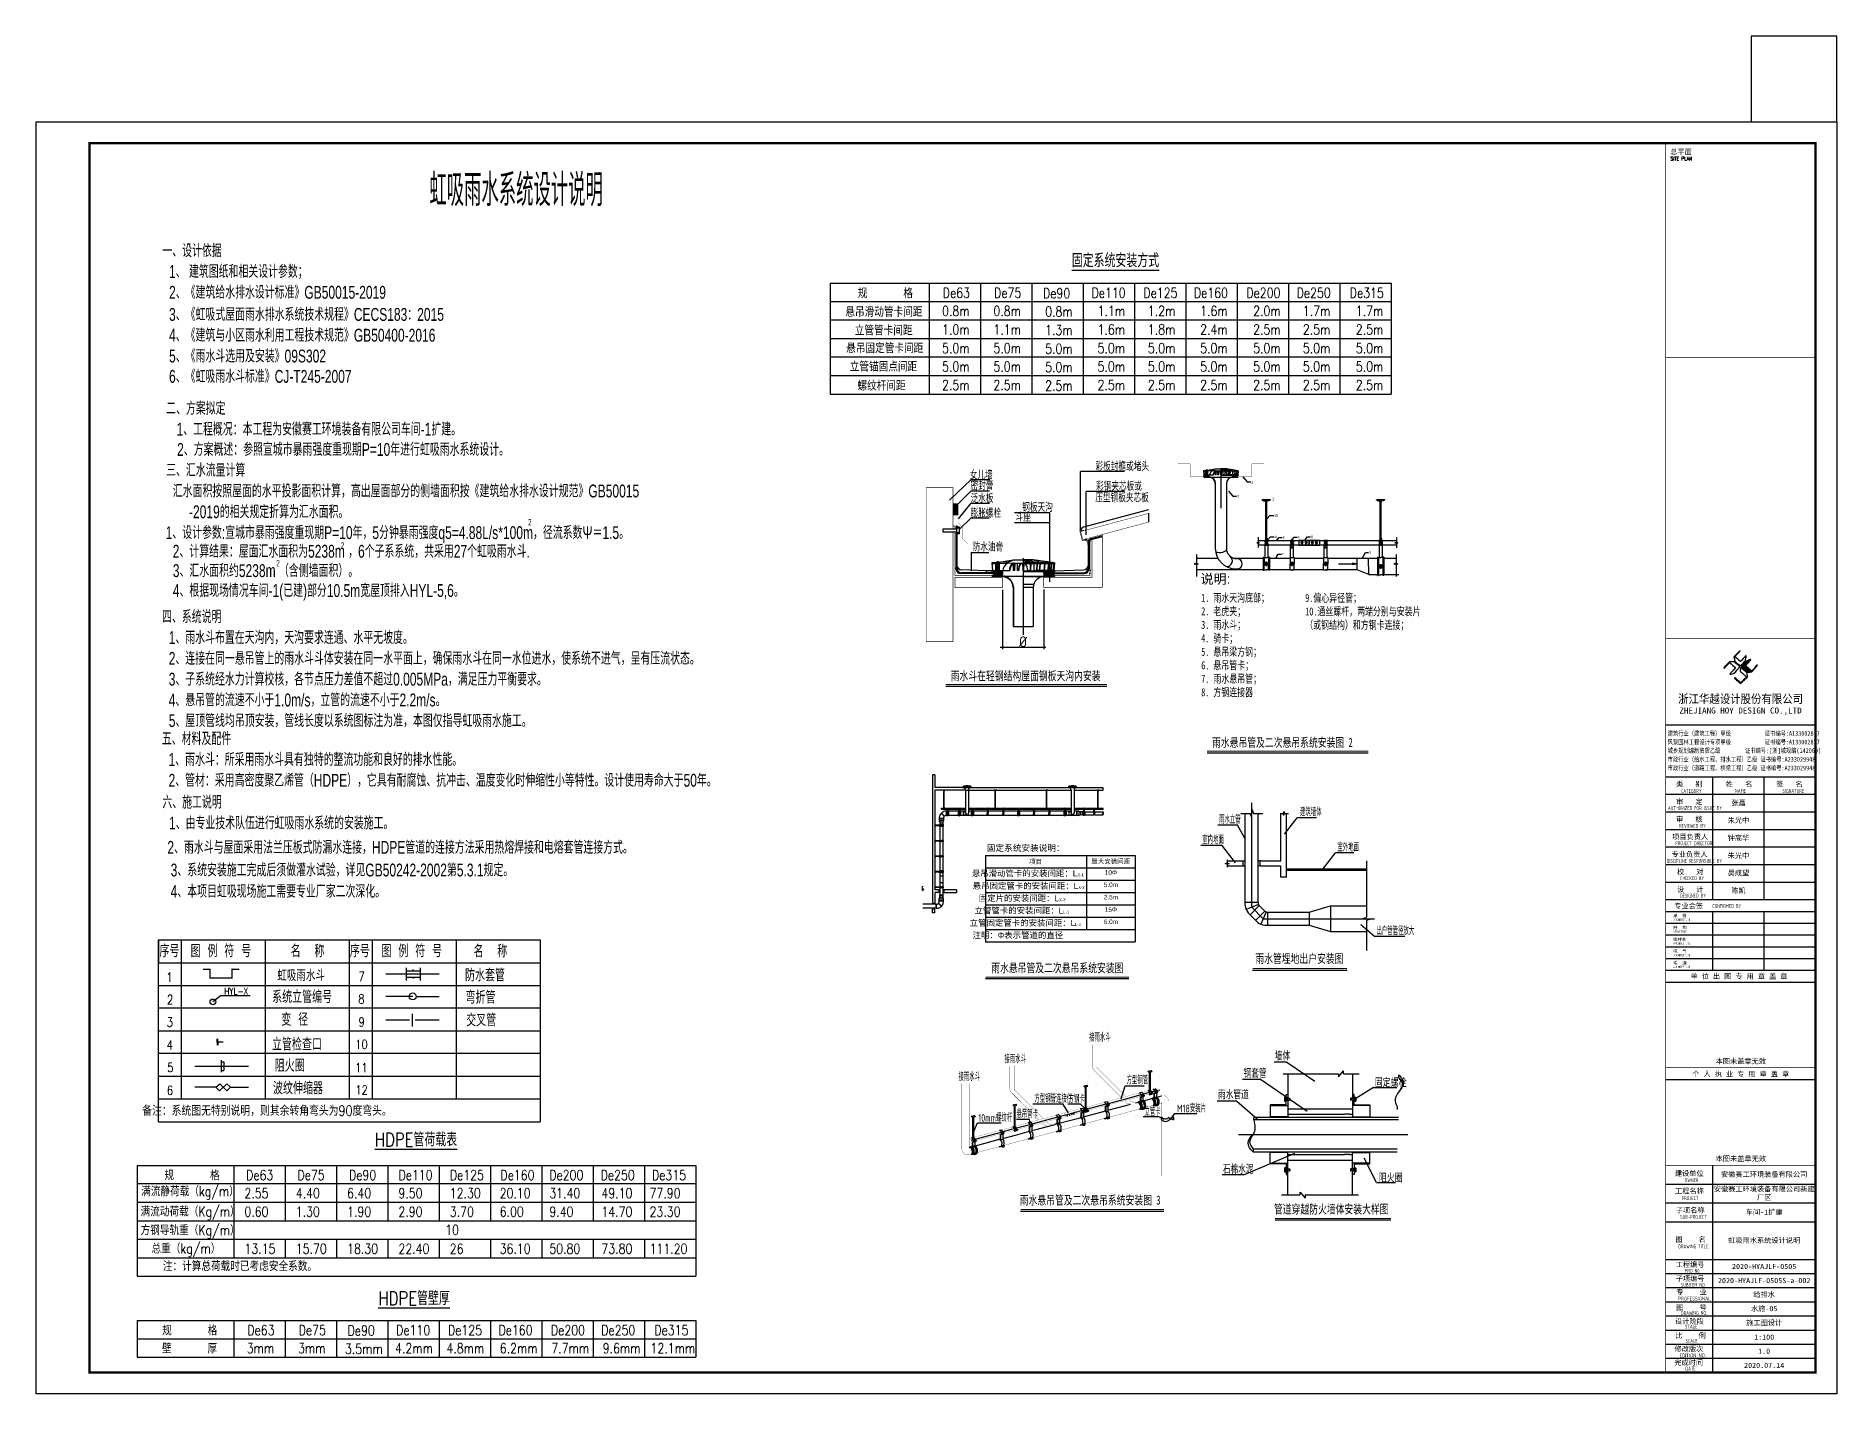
# Model space of a CAD drawing. Extents: x 1635833 to 4277885, y 16914845 to 35313750.
# Drawn here: x 2186774 to 2270874, y 17472542 to 17535942 of the extents above; entities that cross this region are included whole.
import ezdxf
from ezdxf.enums import TextEntityAlignment as Align

# ---------------------------------------------------------------- set-up
doc = ezdxf.new("R2010")
doc.units = 0
doc.header["$LTSCALE"] = 1000
doc.header["$MEASUREMENT"] = 0
for name, pattern in [('ACAD_ISO02W100', [15, 12, -3]), ('ACAD_ISO04W100', [30.5, 24, -3, 0.5, -3]), ('CENTER', [2, 1.25, -0.25, 0.25, -0.25]), ('DASH', [0.35, 0.25, -0.1])]:
    doc.linetypes.add(name, pattern=pattern)
doc.layers.get('Defpoints').update_dxf_attribs({"color": 250})
for name, color, linetype in [('HX-2', 4, 'DASH'), ('JZ_TEXT', 42, 'Continuous'), ('PUB_TITLE', 4, 'Continuous'), ('R-tec-xtpj', 7, 'Continuous'), ('R-tec-xttg', 7, 'Continuous'), ('TEXT', 7, 'Continuous'), ('TK', 4, 'Continuous'), ('固定系统', 7, 'Continuous'), ('天沟', 7, 'Continuous'), ('文本', 4, 'Continuous'), ('斗体', 4, 'Continuous'), ('斗体大样', 4, 'Continuous'), ('标注', 3, 'Continuous'), ('法兰', 7, 'Continuous'), ('箭头标注', 7, 'Continuous'), ('虹吸管道配件', 7, 'Continuous'), ('虹吸雨水立管', 4, 'Continuous'), ('轴线', 9, 'ACAD_ISO04W100'), ('防叶罩', 6, 'Continuous'), ('防水卷材', 3, 'Continuous')]:
    doc.layers.add(name, color=color, linetype=linetype)
doc.layers.add('雨水管道', color=7, linetype='Continuous', lineweight=30)
doc.styles.add('-宋体', font='', dxfattribs={"width": 0.8})
doc.styles.add('gps_hz', font='hztxt_e.shx', dxfattribs={"width": 0.7, "bigfont": 'hztxt.shx'})
doc.styles.add('HT', font='simhei.ttf', dxfattribs={"width": 0.7})
doc.styles.add('HZ-URBANUS', font='txt4.shx', dxfattribs={"width": 0.8, "bigfont": 'hzdx.shx'})
doc.styles.add('HZTXT', font='romans', dxfattribs={"width": 0.7, "bigfont": 'hztxt'})
doc.styles.add('ROMANS', font='romans', dxfattribs={"width": 0.65, "height": 231.275})
doc.styles.get("Standard").update_dxf_attribs({"font": 'gbenor.shx', "bigfont": 'gbcbig.shx'})
doc.styles.add('TSSD_REIN', font='tssdeng.shx', dxfattribs={"width": 0.7, "bigfont": 'tssdchn.shx'})
doc.styles.add('图签宋体', font='', dxfattribs={"height": 300})
doc.styles.add('图签黑体', font='simhei.ttf', dxfattribs={"height": 550})
doc.styles.add('宋体', font='', dxfattribs={"width": 0.8})
doc.styles.get('-宋体').set_extended_font_data('SimSun')
doc.styles.get('图签宋体').set_extended_font_data('NSimSun')
doc.styles.get('宋体').set_extended_font_data('SimSun')
doc.dimstyles.new('ISO-25', dxfattribs={"dimtxt": 2.5, "dimasz": 2.5, "dimexe": 1.25, "dimexo": 0.625, "dimtad": 1, "dimtxsty": 'Standard', "dimcen": 2.5, "dimadec": 0, "dimazin": 0, "dimtfac": 1, "dimtmove": 0, "dimatfit": 3, "dimfxl": 0, "dimarcsym": 0})

msp = doc.modelspace()

# ---------------------------------------------------------------- texts
at = {"layer": 'HX-2', "linetype": 'ByBlock', "style": 'HZTXT', "width": 0.8}
for s, height, p in [('%%U固定系统安装方式', 636.58537, (2237181.447, 17525142.926)), ('%%UHDPE管荷载表', 636.58537, (2204513.806, 17484101.621)), ('%%UHDPE管壁厚', 636.5854, (2204426.346, 17476690.284))]:
    msp.add_text(s, height=height, dxfattribs=at).set_placement(p, align=Align.CENTER)
for s, p in [('规      格', (2225147.908, 17523701.81)), ('De63', (2229117.446, 17523717.133)), ('De75', (2231514.747, 17523717.133)), ('De90', (2233797.764, 17523698.476)), ('De110', (2236064.964, 17523717.133)), ('De125', (2238485.224, 17523717.133)), ('De160', (2240844.356, 17523717.133)), ('De200', (2243293.764, 17523717.133)), ('De250', (2245641.224, 17523717.133)), ('De315', (2248121.436, 17523717.133)), ('悬吊滑动管卡间距', (2224566.643, 17522830.819)), ('0.8m', (2229085.481, 17522872.214)), ('0.8m', (2231482.782, 17522872.214)), ('0.8m', (2233897.686, 17522844.631)), ('1.1m', (2236346.246, 17522872.214)), ('1.2m', (2238693.331, 17522872.214)), ('1.6m', (2241136.16, 17522872.214)), ('2.0m', (2243610.728, 17522872.214)), ('1.7m', (2245930.762, 17522872.214)), ('1.7m', (2248405.331, 17522872.214)), ('立管管卡间距', (2225005.154, 17521965.723)), ('1.0m', (2229085.481, 17522007.118)), ('1.1m', (2231482.782, 17522007.118)), ('1.3m', (2233897.686, 17521979.534)), ('1.6m', (2236346.246, 17522007.118)), ('1.8m', (2238693.331, 17522007.118)), ('2.4m', (2241136.16, 17522007.118)), ('2.5m', (2243610.728, 17522007.118)), ('2.5m', (2245930.762, 17522007.118)), ('2.5m', (2248405.331, 17522007.118)), ('悬吊固定管卡间距', (2224604.59, 17521135.449)), ('5.0m', (2229085.481, 17521135.58)), ('5.0m', (2231482.782, 17521135.58)), ('5.0m', (2233897.686, 17521107.997)), ('5.0m', (2236346.246, 17521135.58)), ('5.0m', (2238693.331, 17521135.58)), ('5.0m', (2241136.16, 17521135.58)), ('5.0m', (2243610.728, 17521135.58)), ('5.0m', (2245930.762, 17521135.58)), ('5.0m', (2248405.331, 17521135.58)), ('立管锚固点间距', (2224772.531, 17520276.794)), ('5.0m', (2229085.481, 17520276.925)), ('5.0m', (2231482.782, 17520276.925)), ('5.0m', (2233897.686, 17520249.342)), ('5.0m', (2236346.246, 17520276.925)), ('5.0m', (2238693.331, 17520276.925)), ('5.0m', (2241136.16, 17520276.925)), ('5.0m', (2243610.728, 17520276.925)), ('5.0m', (2245930.762, 17520276.925)), ('5.0m', (2248405.331, 17520276.925)), ('螺纹杆间距', (2225131.469, 17519385.669)), ('2.5m', (2229085.481, 17519411.829)), ('2.5m', (2231482.782, 17519411.829)), ('2.5m', (2233897.686, 17519384.246)), ('2.5m', (2236346.246, 17519411.829)), ('2.5m', (2238693.331, 17519411.829)), ('2.5m', (2241136.16, 17519411.829)), ('2.5m', (2243610.728, 17519411.829)), ('2.5m', (2245930.762, 17519411.829)), ('2.5m', (2248405.331, 17519411.829)), ('规      格', (2192771.9, 17482518.242)), ('De63', (2196585.774, 17482527.254)), ('De75', (2198983.076, 17482527.254)), ('De90', (2201391.221, 17482527.254)), ('De110', (2203701.977, 17482527.254)), ('De125', (2206099.624, 17482527.254)), ('De160', (2208460.318, 17482527.254)), ('De200', (2210742.341, 17482527.254)), ('De250', (2213139.642, 17482527.254)), ('De315', (2215536.943, 17482527.254)), ('满流静荷载（kg/m）', (2191681.576, 17481772.099)), ('2.55', (2196504.809, 17481682.335)), ('4.40', (2198902.11, 17481682.335)), ('6.40', (2201299.411, 17481682.335)), ('9.50', (2203696.713, 17481682.335)), ('12.30', (2206094.014, 17481682.335)), ('20.10', (2208423.488, 17481682.335)), ('31.40', (2210743.638, 17481682.335)), ('49.10', (2213175.82, 17481682.335)), ('77.90', (2215424.55, 17481682.335)), ('满流动荷载（Kg/m）', (2191654.975, 17480828.491)), ('0.60', (2196504.809, 17480817.238)), ('1.30', (2198902.11, 17480817.238)), ('1.90', (2201299.411, 17480817.238)), ('2.90', (2203696.713, 17480817.238)), ('3.70', (2206094.014, 17480817.238)), ('6.00', (2208423.488, 17480817.238)), ('9.40', (2210743.638, 17480817.238)), ('14.70', (2213175.82, 17480817.238)), ('23.30', (2215424.55, 17480817.238)), ('方钢导轨重（Kg/m）', (2191654.975, 17479956.953)), ('10', (2205883.525, 17479967.526)), ('总重（kg/m）', (2192167.095, 17479098.298)), ('13.15', (2196504.809, 17479087.046)), ('15.70', (2198902.11, 17479087.046)), ('18.30', (2201299.411, 17479087.046)), ('22.40', (2203696.713, 17479087.046)), ('26', (2206094.014, 17479087.046)), ('36.10', (2208423.488, 17479087.046)), ('50.80', (2210743.638, 17479087.046)), ('73.80', (2213175.82, 17479087.046)), ('111.20', (2215424.55, 17479087.046)), ('注：计算总荷载时已考虑安全系数。', (2192694.4, 17478277.232)), ('规      格', (2192660.905, 17475272.804)), ('De63', (2196643.023, 17475288.127)), ('De75', (2199040.325, 17475288.127)), ('De90', (2201323.342, 17475269.469)), ('De110', (2203590.542, 17475288.127)), ('De125', (2206010.801, 17475288.127)), ('De160', (2208369.934, 17475288.127)), ('De200', (2210819.342, 17475288.127)), ('De250', (2213166.801, 17475288.127)), ('De315', (2215647.014, 17475288.127)), ('壁      厚', (2192653.44, 17474431.817)), ('3mm', (2196611.059, 17474443.207)), ('3mm', (2199008.36, 17474443.207)), ('3.5mm', (2201198.231, 17474415.624)), ('4.2mm', (2203541.776, 17474443.207)), ('4.8mm', (2205941.369, 17474443.207)), ('6.2mm', (2208429.203, 17474443.207)), ('7.7mm', (2210836.262, 17474443.207)), ('9.6mm', (2213233.563, 17474443.207)), ('12.1mm', (2215469.447, 17474443.207))]:
    msp.add_text(s, height=468.8186, dxfattribs=at).set_placement(p)
at = {"layer": 'JZ_TEXT', "style": 'gps_hz', "width": 0.7}
for s, p in [('一、设计依据', (2192673.702, 17525619.316)), ('  1、 建筑图纸和相关设计参数；', (2192673.702, 17524647.887)), ('  2、《建筑给水排水设计标准》GB50015-2019', (2192673.702, 17523676.459)), ('  3、《虹吸式屋面雨水排水系统技术规程》CECS183：2015', (2192673.702, 17522643.701)), ('  4、《建筑与小区雨水利用工程技术规范》GB50400-2016', (2192673.702, 17521672.272)), ('  5、《雨水斗选用及安装》09S302', (2192673.702, 17520700.844)), ('  6、《虹吸雨水斗标准》CJ-T245-2007', (2192673.702, 17519751.711)), ('二、方案拟定', (2192849.757, 17518258.622)), ('  1、工程概况：本工程为安徽赛工环境装备有限公司车间-1扩建。', (2193023.142, 17517287.193)), ('  2、方案概述：参照宣城市暴雨强度重现期P=10年进行虹吸雨水系统设计。', (2193047.927, 17516340.449)), ('三、汇水流量计算', (2192849.757, 17515371.998)), ('  汇水面积按照屋面的水平投影面积计算，高出屋面部分的侧墙面积按《建筑给水排水设计规范》GB50015', (2192849.757, 17514400.569)), ('-2019的相关规定折算为汇水面积。', (2193917.353, 17513429.14)), ('    1、设计参数:宣城市暴雨强度重现期P=10年，5分钟暴雨强度q5=4.88L/s*100m，径流系数Ψ＝1.5。', (2192205.32, 17512457.712)), ('  2、计算结果：屋面汇水面积为5238m ，6个子系系统，共采用27个虹吸雨水斗.', (2192845.307, 17511585.835)), ('  3、汇水面积约5238m （含侧墙面积）。', (2192849.757, 17510680.993)), ('  4、根据现场情况车间-1(已建)部分10.5m宽屋顶排入HYL-5,6。', (2192849.757, 17509752.793)), ('四、系统说明', (2192659.09, 17508528.601)), ('  1、雨水斗布置在天沟内，天沟要求连通、水平无坡度。', (2192659.09, 17507557.172)), ('  2、连接在同一悬吊管上的雨水斗斗体安装在同一水平面上，确保雨水斗在同一水位进水，使系统不进气，呈有压流状态。', (2192659.09, 17506585.743)), ('  3、子系统经水力计算校核，各节点压力差值不超过0.005MPa，满足压力平衡要求。', (2192659.09, 17505614.315)), ('  4、悬吊管的流速不小于1.0m/s，立管的流速不小于2.2m/s。', (2192659.09, 17504642.886)), ('  5、屋顶管线均吊顶安装，管线长度以系统图标注为准，本图仅指导虹吸雨水施工。', (2192661.789, 17503679.038)), ('五、材料及配件', (2192650.553, 17502835.776)), ('  1、雨水斗：所采用雨水斗具有独特的整流功能和良好的排水性能。', (2192650.553, 17501864.347)), ('  2、管材：采用高密度聚乙烯管（HDPE），它具有耐腐蚀、抗冲击、温度变化时伸缩性小等特性。设计使用寿命大于50年。', (2192650.553, 17500892.919)), ('六、施工说明', (2192673.702, 17499870.526)), ('  1、由专业技术队伍进行虹吸雨水系统的安装施工。', (2192673.702, 17498899.097)), ('  2、雨水斗与屋面采用法兰压板式防漏水连接，HDPE管道的连接方法采用热熔焊接和电熔套管连接方式。', (2192594.307, 17497761.74)), ('3、系统安装施工完成后须做灌水试验，详见GB50242-2002第5.3.1规定。', (2193061.287, 17496704.144)), ('4、本项目虹吸现场施工需要专业厂家二次深化。', (2193059.463, 17495708.159))]:
    msp.add_text(s, height=600, dxfattribs=at).set_placement(p)
at = {"layer": 'TEXT', "color": 4, "style": 'HZTXT', "width": 0.7}
for s, p in [('女儿墙', (2230379.616, 17515238.343)), ('彩板封檐或堵头', (2236246.288, 17515643.595)), ('密封膏', (2230413.943, 17514743.28)), ('彩钢夹芯板或', (2236273.707, 17514714.717)), ('膨胀螺栓', (2230413.943, 17513457.453)), ('泛水板', (2230413.943, 17514147.953)), ('   钢板天沟', (2232237.487, 17513729.978)), ('压型钢板夹芯板', (2236239.734, 17514180.25)), ('斗座', (2232518.444, 17513270.001)), ('防水油膏', (2230508.312, 17511881.78)), ('墙体', (2244625.667, 17488116.781)), ('钢套管', (2243167.182, 17487304.227)), ('雨水管道', (2241971.195, 17486306.054)), ('石棉水泥', (2242194.946, 17482824.981))]:
    msp.add_text(s, height=378, dxfattribs=at).set_placement(p)
at = {"layer": 'TEXT', "color": 4, "char_height": 378, "attachment_point": 1, "style": 'HZTXT'}
for s, insert, width in [('{\\fSimSun|b0|i0|c134|p6;1. 雨水天沟底部；\\P\\fSimSun|b0|i0|c134|p54;2. 老虎夹；\\P\\fSimSun|b0|i0|c134|p6;3. 雨水斗；\\P4. 骑卡；\\P5. 悬吊梁方钢；\\P6. 悬吊管卡；\\P7. 雨水悬吊管；\\P8. 方钢连接器}', (2241185.763, 17509904.282), 3867.1164), ('\\P{\\fSimSun|b0|i0|c134|p6;\\P9.\\fSimSun|b0|i0|c134|p32;偏心\\fSimSun|b0|i0|c134|p6;异径管；\\P\\pt2268;10.通丝螺杆，两端分别与安装片（或钢结构）和方钢卡连接；}', (2246043.621, 17511157.668), 5519.5542)]:
    msp.add_mtext(s, dxfattribs=dict(at, insert=insert, width=width))
for s, insert in [('{\\fￋￎￌﾣﾤ|b0|i0|c134|p54;固定螺栓}', (2249292.81, 17487279.704)), ('{\\fￋￎￌﾣﾤ|b0|i0|c134|p54;阻火圈}', (2249481.103, 17482835.053))]:
    msp.add_mtext(s, dxfattribs=dict(at, insert=insert))
at = {"layer": '文本', "color": 0, "width": 0.75}
msp.add_text('虹吸雨水系统设计说明', height=1500, dxfattribs=at).set_placement((2205142.438, 17527999.868))
at = {"layer": '文本', "color": 2, "width": 0.75}
for p in [(2209748.21, 17513094.878), (2201002.811, 17512012.65), (2197992.212, 17511177.382)]:
    msp.add_text('2', height=304.2, dxfattribs=at).set_placement(p)
at = {"layer": '文本', "color": 0, "style": '宋体', "width": 0.7}
for s, p in [('雨水斗在轻钢结构屋面钢板天沟内安装', (2229487.817, 17505866.102, -5979.849)), ('雨水悬吊管及二次悬吊系统安装图 2', (2241688.922, 17502752.051, -5979.849)), ('雨水管埋地出户安装图', (2243711.301, 17492662.204)), ('雨水悬吊管及二次悬吊系统安装图 ', (2231378.148, 17492226.293)), ('雨水悬吊管及二次悬吊系统安装图 3', (2232711.606, 17481381.91)), ('管道穿越防火墙体安装大样图', (2244582.82, 17480964.054))]:
    msp.add_text(s, height=420, dxfattribs=at).set_placement(p)
at = {"layer": '文本', "width": 0.7}
for s, p in [('雨水立管', (2242018.71, 17499170.716)), ('建筑墙体', (2245799.573, 17499518.809)), ('室内地面', (2241231.697, 17498230.083)), ('室外地面', (2247542.86, 17497875.308)), ('出户管管径放大', (2249368.086, 17493980.388)), ('接雨水斗', (2235951.444, 17488997.708)), ('接雨水斗', (2231998.149, 17487988.948)), ('接雨水斗', (2229849.216, 17487160.686)), ('方型钢管', (2237696.53, 17487000.889)), ('方型钢管连接件', (2233395.143, 17486145.107)), ('方钢卡', (2234985.487, 17486122.212)), ('M18安装片', (2240053.746, 17485688.795)), ('10mm螺纹杆', (2230778.748, 17485252.162)), ('悬吊管卡', (2232555.182, 17485424.35)), ('立管卡', (2238534.883, 17485527.648))]:
    msp.add_text(s, height=360, dxfattribs=at).set_placement(p)
at = {"layer": '文本', "color": 0, "width": 0.8}
for s, height, style, p in [('序号', 583.5366, 'HZTXT', (2193002.122, 17492933.533)), ('图 例 符 号', 583.5366, 'HZTXT', (2195408.022, 17492933.533)), ('名  称', 583.5366, 'HZTXT', (2199452.663, 17492931.153)), ('序号', 583.5366, 'HZTXT', (2201895.682, 17492933.533)), ('图 例 符 号', 583.5366, 'HZTXT', (2204320.217, 17492933.533)), ('名  称', 583.5366, 'HZTXT', (2207992.461, 17492923.353)), ('1', 424.39, 'HZ-URBANUS', (2193007.344, 17491790.512)), ('虹吸雨水斗', 530.4878, 'HZTXT', (2199152.981, 17491819.646)), ('7', 424.39, 'HZ-URBANUS', (2201976.448, 17491820.974)), ('防水套管', 583.5366, 'HZTXT', (2207739.773, 17491804.566)), ('2', 424.39, 'HZ-URBANUS', (2193035.913, 17490748.131)), ('系统立管编号', 583.5366, 'HZTXT', (2199198.449, 17490790.749)), ('8', 424.39, 'HZ-URBANUS', (2201970.51, 17490775.236)), ('弯折管', 583.5366, 'HZTXT', (2207530.066, 17490767.65)), ('变 径', 583.5366, 'HZTXT', (2198855.324, 17489731.371)), ('交叉管', 583.5366, 'HZTXT', (2207562.835, 17489707.62)), ('3', 424.39, 'HZ-URBANUS', (2193022.097, 17489687.488)), ('9', 424.39, 'HZ-URBANUS', (2201976.448, 17489699.023)), ('4', 424.39, 'HZ-URBANUS', (2193017.836, 17488617.8)), ('立管检查口', 583.5366, 'HZTXT', (2198958.51, 17488576.913)), ('10', 424.3902, 'HZ-URBANUS', (2201970.51, 17488653.285)), ('5', 424.39, 'HZ-URBANUS', (2193040.7, 17487574.74)), ('阻火圈', 583.5366, 'HZTXT', (2198620.86, 17487585.954)), ('11', 424.3902, 'HZ-URBANUS', (2201960.513, 17487564.56)), ('6', 424.39, 'HZ-URBANUS', (2193026.922, 17486507.669)), ('波纹伸缩器', 583.5366, 'HZTXT', (2199006.009, 17486530.596)), ('12', 424.3902, 'HZ-URBANUS', (2201976.454, 17486520.706)), ('备注：系统图无特别说明，则其余转角弯头为90度弯头。', 477.43902, 'HZTXT', (2197560.416, 17485530.554))]:
    msp.add_text(s, height=height, dxfattribs=dict(at, style=style)).set_placement(p, align=Align.CENTER)
at = {"layer": '文本', "ltscale": 0.2, "char_height": 120, "attachment_point": 1}
for s, insert in [('{\\fￋￎￌﾣﾤ|b0|i0|c134|p54;1}', (2243515.057, 17515168.237)), ('{\\fￋￎￌﾣﾤ|b0|i0|c134|p54;3}', (2242854.635, 17514516.548)), ('{\\fSimSun|b0|i0|c134|p54;2}', (2244501.788, 17514390.086)), ('{\\fￋￎￌﾣﾤ|b0|i0|c134|p54;10}', (2244587.376, 17513619.92)), ('{\\fￋￎￌﾣﾤ|b0|i0|c134|p54;4}', (2244616.277, 17512614.91)), ('{\\fￋￎￌﾣﾤ|b0|i0|c134|p54;5}', (2244987.317, 17512584.673)), ('{\\fￋￎￌﾣﾤ|b0|i0|c134|p54;6}', (2245686.876, 17512603.439)), ('{\\fￋￎￌﾣﾤ|b0|i0|c134|p54;8}', (2246311.678, 17512615.639)), ('{\\fￋￎￌﾣﾤ|b0|i0|c134|p54;7}', (2244951.317, 17511807.01)), ('{\\fￋￎￌﾣﾤ|b0|i0|c134|p54;9}', (2249015.843, 17511892.462))]:
    msp.add_mtext(s, dxfattribs=dict(at, insert=insert))
at = {"layer": '文本'}
for s, insert, char_height, width, attachment_point in [('{\\fￋￎￌﾣﾤ|b0|i0|c134|p54;说明:}', (2241145.868, 17510819.007), 450, 19408.43205, 1), ('{\\fￋￎￌﾣﾤ|b0|i0|c134|p54;固定系统安装说明：}', (2232991.611, 17498014.76), 288, 5760, 5), ('{\\fￋￎￌﾣﾤ|b0|i0|c134|p54;悬吊滑动管卡的安装间距：L\\H0.5x;X-1}', (2233085.969, 17496834.235), 280.8, 7488, 5), ('{\\fￋￎￌﾣﾤ|b0|i0|c134|p54;项目}', (2233454.116, 17497382.308), 216, 5760, 5), ('{\\fￋￎￌﾣﾤ|b0|i0|c134|p54;悬吊固定管卡的安装间距：L\\H0.5x;X-2}', (2233128.57, 17496248.596), 280.8, 7488, 5), ('{\\fￋￎￌﾣﾤ|b0|i0|c134|p2;5.0m}', (2236969.619, 17496312.196), 216, 2276.95306, 5), ('{\\fￋￎￌﾣﾤ|b0|i0|c134|p2;10Φ}', (2236969.619, 17496888.196), 216, 2276.95306, 5), ('{\\fￋￎￌﾣﾤ|b0|i0|c134|p54;固定片的安装间距：L\\H0.5x;X-3}', (2232821.851, 17495672.596), 280.8, 7488, 5), ('{\\fￋￎￌﾣﾤ|b0|i0|c134|p2;2.5m}', (2236969.619, 17495736.196), 216, 2276.95306, 5), ('{\\fￋￎￌﾣﾤ|b0|i0|c134|p54;立管固定管卡的安装间距：L\\H0.5x;L-2}', (2232975.421, 17494520.596), 280.8, 7488, 5), ('{\\fￋￎￌﾣﾤ|b0|i0|c134|p54;立管管卡的安装间距：L\\H0.5x;L-1}', (2232810.964, 17495096.596), 280.8, 7488, 5), ('{\\fￋￎￌﾣﾤ|b0|i0|c134|p2;6.0m}', (2236969.619, 17494584.196), 216, 2276.95306, 5), ('{\\fￋￎￌﾣﾤ|b0|i0|c134|p2;15Φ}', (2236969.619, 17495160.196), 216, 2276.95306, 5), ('{\\fￋￎￌﾣﾤ|b0|i0|c134|p54;注明：Φ\\fￋￎￌﾣﾤ|b0|i0|c134|p32;表示管道的直径}', (2232622.662, 17493944.596), 280.8, 7488, 5)]:
    msp.add_mtext(s, dxfattribs=dict(at, insert=insert, char_height=char_height, width=width, attachment_point=attachment_point))
at = {"layer": '文本', "insert": (2236960.661, 17497401.003), "char_height": 216, "attachment_point": 5}
msp.add_mtext('{\\fￋￎￌﾣﾤ|b0|i0|c134|p2;最大安装间距}', dxfattribs=at)
at = {"layer": '虹吸雨水立管', "color": 4, "lineweight": -2, "style": 'HZ-URBANUS', "width": 0.8}
msp.add_text('HYL-X', height=318.2927, dxfattribs=at).set_placement((2196123.636, 17491186.902), align=Align.CENTER)

# ---------------------------------------------------------------- blocks, each defined once
blk = doc.blocks.new('ARCHTICK')
at = {"color": 1, "const_width": 0.15}
blk.add_lwpolyline([(-0.5, -0.5), (0.5, 0.5)], dxfattribs=at)
blk = doc.blocks.new('*D45')
at = {"layer": 'Defpoints', "color": 0}
for p in [(2231901, 17510180), (2233834, 17510199), (2233834, 17507408)]:
    blk.add_point(p, dxfattribs=at)
at = {"layer": '文本', "color": 0, "lineweight": -2}
for p, q in [((2231901, 17510080), (2231901, 17507308)), ((2233834, 17510099), (2233834, 17507308)), ((2231801, 17507408), (2233934, 17507408))]:
    blk.add_line(p, q, dxfattribs=at)
at = {"layer": '文本', "color": 0, "lineweight": -2, "xscale": 100, "yscale": 100, "zscale": 100, "rotation": 180}
blk.add_blockref('ARCHTICK', (2231901, 17507408), dxfattribs=at)
at = {"layer": '文本', "color": 0, "lineweight": -2, "xscale": 100, "yscale": 100, "zscale": 100}
blk.add_blockref('ARCHTICK', (2233834, 17507408), dxfattribs=at)
at = {"layer": '文本', "color": 0, "insert": (2232867, 17507663), "char_height": 500, "attachment_point": 5}
blk.add_mtext('%%c', dxfattribs=at)
blk = doc.blocks.new('_ArchTick')
at = {"color": 0, "linetype": 'ByBlock', "const_width": 0.4}
blk.add_lwpolyline([(-0.5, -0.5), (0.5, 0.5)], dxfattribs=at)
blk = doc.blocks.new('A$C053D6479')
at = {"layer": 'PUB_TITLE'}
h = blk.add_hatch(color=256, dxfattribs=at)
h.dxf.hatch_style = 1
edge = h.paths.add_edge_path()
edge.add_spline(control_points=[(1026, 827), (1105, 920), (1188, 1008), (1266, 1102)], knot_values=[13, 13, 13, 13, 14, 14, 14, 14], degree=3, periodic=0)
edge.add_spline(control_points=[(1266, 1102), (1258, 1111), (1249, 1119), (1239, 1116)], knot_values=[12, 12, 12, 12, 13, 13, 13, 13], degree=3, periodic=0)
edge.add_spline(control_points=[(1239, 1116), (1210, 1107), (1179, 1092), (1144, 1077)], knot_values=[11, 11, 11, 11, 12, 12, 12, 12], degree=3, periodic=0)
edge.add_spline(control_points=[(1144, 1077), (1109, 1063), (1069, 1053), (1047, 1038)], knot_values=[10, 10, 10, 10, 11, 11, 11, 11], degree=3, periodic=0)
edge.add_spline(control_points=[(1047, 1038), (1028, 1026), (1007, 992), (991, 972)], knot_values=[9, 9, 9, 9, 10, 10, 10, 10], degree=3, periodic=0)
edge.add_spline(control_points=[(991, 972), (942, 913), (899, 868), (849, 810)], knot_values=[8, 8, 8, 8, 9, 9, 9, 9], degree=3, periodic=0)
edge.add_spline(control_points=[(849, 810), (842, 801), (822, 776), (822, 775)], knot_values=[7, 7, 7, 7, 8, 8, 8, 8], degree=3, periodic=0)
edge.add_spline(control_points=[(822, 775), (823, 771), (848, 752), (859, 744)], knot_values=[6, 6, 6, 6, 7, 7, 7, 7], degree=3, periodic=0)
edge.add_spline(control_points=[(859, 744), (949, 670), (1035, 592), (1122, 521)], knot_values=[5, 5, 5, 5, 6, 6, 6, 6], degree=3, periodic=0)
edge.add_spline(control_points=[(1122, 521), (1153, 527), (1185, 530), (1217, 533)], knot_values=[4, 4, 4, 4, 5, 5, 5, 5], degree=3, periodic=0)
edge.add_spline(control_points=[(1217, 533), (1246, 535), (1293, 532), (1316, 542)], knot_values=[3, 3, 3, 3, 4, 4, 4, 4], degree=3, periodic=0)
edge.add_spline(control_points=[(1316, 542), (1327, 547), (1338, 565), (1349, 579)], knot_values=[2, 2, 2, 2, 3, 3, 3, 3], degree=3, periodic=0)
edge.add_spline(control_points=[(1349, 579), (1423, 670), (1507, 759), (1572, 848)], knot_values=[1, 1, 1, 1, 2, 2, 2, 2], degree=3, periodic=0)
edge.add_spline(control_points=[(1572, 848), (1564, 852), (1561, 861), (1551, 862)], knot_values=[0, 0, 0, 0, 1, 1, 1, 1], degree=3, periodic=0)
edge.add_spline(control_points=[(1551, 862), (1469, 769), (1393, 671), (1310, 579)], knot_values=[15, 15, 15, 15, 16, 16, 16, 16], degree=3, periodic=0)
edge.add_spline(control_points=[(1310, 579), (1216, 662), (1118, 742), (1026, 827)], knot_values=[14, 14, 14, 14, 15, 15, 15, 15], degree=3, periodic=0)
at = {"layer": 'TK'}
for points, knots in [([(555, 949), (624, 891), (699, 833), (760, 773), (689, 691), (614, 604), (539, 517), (529, 505), (516, 487), (506, 482), (492, 475), (469, 472), (452, 467), (416, 456), (383, 448), (342, 438), (323, 433), (297, 422), (293, 440), (291, 452), (313, 470), (322, 480), (400, 566), (477, 652), (553, 736), (460, 815), (366, 894), (270, 970), (183, 883), (101, 791), (16, 703), (-18, 714), (9, 735), (28, 755), (103, 838), (192, 930), (266, 1005), (319, 1009), (387, 1005), (442, 1007), (456, 1008), (472, 1011), (485, 1007), (507, 1000), (534, 967), (555, 949)], [0, 0, 0, 0, 1, 1, 1, 2, 2, 2, 3, 3, 3, 4, 4, 4, 5, 5, 5, 6, 6, 6, 7, 7, 7, 8, 8, 8, 9, 9, 9, 10, 10, 10, 11, 11, 11, 12, 12, 12, 13, 13, 13, 14, 14, 14, 15, 15, 15, 15]), ([(1031, 1298), (1066, 1286), (1054, 1262), (1045, 1224), (1036, 1188), (1031, 1158), (1024, 1121), (1020, 1104), (1017, 1085), (1012, 1071), (1004, 1052), (976, 1026), (956, 1003), (906, 946), (866, 899), (814, 839), (806, 829), (789, 806), (787, 806), (777, 804), (728, 856), (719, 864), (651, 922), (580, 978), (514, 1036), (509, 1106), (488, 1176), (479, 1247), (570, 1343), (663, 1436), (758, 1526), (764, 1523), (768, 1518), (774, 1515), (693, 1422), (599, 1343), (520, 1249), (607, 1171), (698, 1096), (789, 1021), (874, 1109), (950, 1206), (1031, 1298)], [0, 0, 0, 0, 1, 1, 1, 2, 2, 2, 3, 3, 3, 4, 4, 4, 5, 5, 5, 6, 6, 6, 7, 7, 7, 8, 8, 8, 9, 9, 9, 10, 10, 10, 11, 11, 11, 12, 12, 12, 13, 13, 13, 14, 14, 14, 14]), ([(1551, 862), (1561, 861), (1564, 852), (1572, 848), (1507, 759), (1423, 670), (1349, 579), (1338, 565), (1327, 547), (1316, 542), (1293, 532), (1246, 535), (1217, 533), (1185, 530), (1153, 527), (1122, 521), (1035, 592), (949, 670), (859, 744), (848, 752), (823, 771), (822, 775), (822, 776), (842, 801), (849, 810), (899, 868), (942, 913), (991, 972), (1007, 992), (1028, 1026), (1047, 1038), (1069, 1053), (1109, 1063), (1144, 1077), (1179, 1092), (1210, 1107), (1239, 1116), (1249, 1119), (1258, 1111), (1266, 1102), (1188, 1008), (1105, 920), (1026, 827), (1118, 742), (1216, 662), (1310, 579), (1393, 671), (1469, 769), (1551, 862)], [0, 0, 0, 0, 1, 1, 1, 2, 2, 2, 3, 3, 3, 4, 4, 4, 5, 5, 5, 6, 6, 6, 7, 7, 7, 8, 8, 8, 9, 9, 9, 10, 10, 10, 11, 11, 11, 12, 12, 12, 13, 13, 13, 14, 14, 14, 15, 15, 15, 16, 16, 16, 16]), ([(1097, 490), (1100, 425), (1106, 361), (1107, 294), (1018, 207), (925, 121), (830, 33), (818, 21), (800, 0), (787, 0), (768, -1), (725, 49), (712, 60), (662, 103), (616, 143), (568, 186), (545, 207), (518, 224), (499, 250), (501, 259), (511, 261), (516, 267), (609, 192), (696, 111), (785, 33), (883, 118), (977, 208), (1070, 298), (992, 373), (892, 456), (803, 534), (791, 544), (768, 561), (766, 569), (761, 588), (776, 634), (780, 655), (785, 690), (788, 721), (795, 746), (897, 661), (998, 576), (1097, 490)], [0, 0, 0, 0, 1, 1, 1, 2, 2, 2, 3, 3, 3, 4, 4, 4, 5, 5, 5, 6, 6, 6, 7, 7, 7, 8, 8, 8, 9, 9, 9, 10, 10, 10, 11, 11, 11, 12, 12, 12, 13, 13, 13, 14, 14, 14, 14])]:
    blk.add_open_spline(points, degree=3, knots=knots, dxfattribs=at)
blk = doc.blocks.new('GeYuanFrame_72552464', base_point=(20.09, 4.53))
at = {"layer": 'PUB_TITLE'}
for points in [[(803.09, 235.33), (803.09, 292.73)], [(827.09, 235.33), (827.09, 292.73)], [(803.09, 202.33), (803.09, 229.83)], [(827.09, 202.33), (827.09, 229.83)], [(803.09, 14.53), (803.09, 111.33)]]:
    blk.add_lwpolyline(points, dxfattribs=at)
at = {"layer": 'TK'}
for p, q in [((781.09, 316.93), (851.09, 316.93)), ((781.09, 284.53), (851.09, 284.53)), ((781.09, 276.33), (851.09, 276.33)), ((781.09, 268.13), (851.09, 268.13)), ((781.09, 259.93), (851.09, 259.93)), ((781.09, 251.73), (851.09, 251.73)), ((781.09, 243.53), (851.09, 243.53)), ((781.09, 235.33), (851.09, 235.33)), ((781.09, 235.33), (851.09, 235.33)), ((781.09, 102.53), (851.09, 102.53)), ((781.09, 93.73), (851.09, 93.73)), ((781.09, 84.93), (803.09, 84.93)), ((781.09, 84.93), (851.09, 84.93)), ((781.09, 67.37), (851.09, 67.37)), ((781.09, 67.33), (851.09, 67.33)), ((781.09, 60.77), (851.09, 60.77)), ((781.09, 54.17), (851.09, 54.17)), ((781.09, 47.57), (851.09, 47.57)), ((781.09, 40.97), (851.09, 40.97)), ((781.09, 34.37), (851.09, 34.37)), ((781.09, 27.77), (851.09, 27.77)), ((781.09, 21.17), (851.09, 21.17)), ((781.09, 14.53), (851.09, 14.53))]:
    blk.add_line(p, q, dxfattribs=at)
blk.add_lwpolyline([(20.09, 4.53), (20.09, 598.53), (861.09, 598.53), (861.09, 4.53)], close=True, dxfattribs=at)
at = {"layer": 'TK', "const_width": 1}
blk.add_lwpolyline([(45.09, 588.53), (851.09, 588.53), (851.09, 14.53), (45.09, 14.53)], close=True, dxfattribs=at)
at = {"layer": 'TK'}
for points, const_width in [([(781.09, 588.53), (781.09, 14.53)], 0.4), ([(781.09, 488.5), (851.09, 488.5)], 0.35), ([(781.09, 357.14), (851.09, 357.14)], 0.35), ([(781.09, 292.73), (851.09, 292.73)], 0.35), ([(781.09, 292.73), (851.09, 292.73)], 0.35), ([(781.09, 235.33), (851.09, 235.33)], 0.35), ([(781.09, 202.33), (851.09, 202.33)], 0.35), ([(781.09, 156.83), (851.09, 156.83)], 0.35), ([(781.09, 111.33), (851.09, 111.33)], 0.35), ([(781.09, 67.37), (851.09, 67.37)], 0.35)]:
    blk.add_lwpolyline(points, dxfattribs=dict(at, const_width=const_width))
for points in [[(781.09, 292.73), (851.09, 292.73)], [(781.09, 235.33), (851.09, 235.33)], [(781.09, 229.83), (851.09, 229.83)], [(781.09, 224.33), (851.09, 224.33)], [(781.09, 218.83), (851.09, 218.83)], [(781.09, 213.33), (851.09, 213.33)], [(781.09, 207.83), (851.09, 207.83)], [(781.09, 202.33), (851.09, 202.33)], [(781.09, 196.83), (851.09, 196.83)], [(781.09, 151.33), (851.09, 151.33)]]:
    blk.add_lwpolyline(points, dxfattribs=at)
at = {"layer": 'PUB_TITLE', "xscale": 0.01000000000021828, "yscale": 0.01000000000021828, "zscale": 0.01}
blk.add_blockref('A$C053D6479', (808.19, 336.27), dxfattribs=at)
at = {"layer": 'TK', "style": '图签宋体'}
for s, height, p in [('总平面', 2.4, (783.23, 583.28)), ('类   别', 2.4, (785.97, 288.09)), ('姓   名', 2.4, (809.2, 288.09)), ('签   名', 2.4, (832.68, 288.09)), ('审   定', 2.4, (785.97, 279.89)), ('审   核', 2.4, (785.97, 271.69)), ('项目负责人', 2.4, (784.13, 263.49)), ('专业负责人', 2.4, (783.89, 255.29)), ('校   对', 2.4, (786.38, 247.09)), ('设   计', 2.4, (786.36, 238.89)), ('建  筑', 1.44, (784.61, 227.11)), ('专业会签', 2.4, (785.12, 231.24)), ('结  构', 1.44, (784.61, 221.61)), ('给排水', 1.44, (784.61, 216.11)), ('电  气', 1.44, (784.61, 210.61)), ('暖  通', 1.44, (784.61, 205.11)), ('单 位 出 图 专 用 章 盖 章', 2.4, (792.72, 198.35)), ('本图未盖章无效', 2.4, (804.43, 158.7)), ('个 人 执 业 专 用 章 盖 章', 2.4, (793.52, 152.77)), ('本图未盖章无效', 2.4, (804.43, 113.2)), ('建设单位', 2.4, (785.39, 106.33)), ('工程名称', 2.4, (785.47, 98.12)), ('子项名称', 2.4, (785.85, 89.14)), ('图    名', 2.4, (785.63, 75.5)), ('工程编号', 2.4, (785.77, 63.77)), ('子项编号', 2.4, (785.77, 57.19)), ('专    业', 2.4, (786.01, 50.88)), ('图    号', 2.4, (786.02, 43.77)), ('设计阶段', 2.4, (785.45, 37.32)), ('修改版次', 2.4, (785.24, 24.41)), ('比    例', 2.4, (785.59, 30.63)), ('完成时间', 2.4, (785.11, 18.02))]:
    blk.add_text(s, height=height, dxfattribs=at).set_placement(p)
at = {"layer": 'TK'}
for s, height, style, width, p in [('SITE PLAN', 1.697, 'ROMANS', 0.76, (783.35, 580.49)), ('建筑行业（建筑工程）甲级           证书编号:A133002877', 2.2, '-宋体', 0.8, (782, 311.83)), ('风景园林工程设计专项甲级           证书编号:A133002877', 2.2, '-宋体', 0.8, (782, 307.81)), ('城乡规划编制资质乙级        证书编号:[浙]城规编(142069)', 2.2, '-宋体', 0.8, (782, 303.82)), ('市政行业（给水工程、排水工程）乙级 证书编号:A233029948', 2.2, '-宋体', 0.8, (782, 299.74)), ('市政行业（道路工程、桥梁工程）乙级 证书编号:A233029948', 2.2, '-宋体', 0.8, (782, 295.69)), ('CATEGORY', 1.8, 'TSSD_REIN', 0.7, (788.32, 285.17)), ('NAME', 1.8, 'TSSD_REIN', 0.7, (813.51, 285.17)), ('SIGNATURE', 1.8, 'TSSD_REIN', 0.7, (835.66, 285.17)), ('AUTHORIZED FOR ISSUE BY', 1.8, 'TSSD_REIN', 0.7, (782.12, 277.17)), ('REVIEWED BY', 1.8, 'TSSD_REIN', 0.7, (787.36, 268.91)), ('PROJECT DIRECTOR', 1.8, 'TSSD_REIN', 0.7, (785.55, 260.74)), ('DISCIPLINE RESPONSIBLE BY', 1.8, 'TSSD_REIN', 0.7, (781.57, 252.48)), ('CHECKED BY', 1.8, 'TSSD_REIN', 0.7, (787.75, 244.44)), ('DESIGNED BY', 1.8, 'TSSD_REIN', 0.7, (787.76, 236.27)), ('CONFIRMED BY', 1.8, 'TSSD_REIN', 0.7, (802.94, 231.42)), ('ARCHITECTURE', 1.08, 'TSSD_REIN', 0.7, (784.65, 225.34)), ('STRUCTURE', 1.08, 'TSSD_REIN', 0.7, (784.65, 219.84)), ('ARCHITECTURE', 1.08, 'TSSD_REIN', 0.7, (784.65, 214.34)), ('ARCHITECTURE', 1.08, 'TSSD_REIN', 0.7, (784.65, 208.84)), ('ARCHITECTURE', 1.08, 'TSSD_REIN', 0.7, (784.65, 203.34)), ('OWNER', 1.8, 'TSSD_REIN', 0.7, (789.98, 103.48)), ('PROJECT', 1.8, 'TSSD_REIN', 0.7, (788.52, 95.02)), ('SUB-PROJECT', 1.8, 'TSSD_REIN', 0.7, (787.86, 86.3)), ('DRAWING TITLE', 1.8, 'TSSD_REIN', 0.7, (786.97, 72.53)), ('PRO N0.', 1.8, 'TSSD_REIN', 0.7, (790.01, 61.15)), ('SUBITEM NO.', 1.8, 'TSSD_REIN', 0.7, (788.15, 54.58)), ('PROFESSIONAL', 1.8, 'TSSD_REIN', 0.8, (786.88, 48.15)), ('DRAWING NO.', 1.8, 'TSSD_REIN', 0.7, (788.19, 41.45)), ('STAGE', 1.8, 'TSSD_REIN', 0.7, (790.09, 35.03)), ('SCALE', 1.8, 'TSSD_REIN', 0.7, (790.38, 28.42)), ('EDITION NO.', 1.8, 'TSSD_REIN', 0.8, (787.53, 21.64)), ('DATE', 1.8, 'TSSD_REIN', 0.7, (790.33, 15.45))]:
    blk.add_text(s, height=height, dxfattribs=dict(at, style=style, width=width)).set_placement(p)
for s, height, style, width, p in [('浙江华越设计股份有限公司', 3.96, 'HT', 0.9, (816.07, 329.16)), ('ZHEJIANG HOY DESIGN CO.,LTD', 2.8, '图签黑体', 1.11, (816.06, 323.29))]:
    blk.add_text(s, height=height, dxfattribs=dict(at, style=style, width=width)).set_placement(p, align=Align.MIDDLE)
at = {"layer": 'TK', "char_height": 2.4, "attachment_point": 5, "style": '图签宋体'}
for s, insert, width in [('张矗', (815.09, 280.4), 24), ('朱光中', (815.09, 272.23), 24), ('钟高华', (815.09, 264.03), 24), ('朱光中', (815.09, 255.76), 24), ('吴成望', (815.09, 247.63), 24), ('陈凯', (815.09, 239.43), 24), ('安徽赛工环境装备有限公司新建厂区', (827.09, 98.13), 48), ('安徽赛工环境装备有限公司', (827.09, 106.93), 48), ('车间-1扩建', (827.09, 89.33), 48), ('虹吸雨水系统设计说明', (827.09, 76.13), 48), ('2020-HYAJLF-0505', (827.09, 64.07), 48), ('2020-HYAJLF-0505S-a-002', (827.09, 57.47), 48), ('给排水', (827.09, 50.87), 48), ('水施-05', (827.09, 44.27), 48), ('施工图设计', (827.09, 37.67), 48), ('1:100', (827.09, 31.07), 48), ('1.0', (827.09, 24.47), 48), ('2020.07.14', (827.09, 17.88), 48)]:
    blk.add_mtext(s, dxfattribs=dict(at, insert=insert, width=width))

# ---------------------------------------------------------------- dimensions: what is measured, and where the dimension line sits
at = {"layer": '文本'}
dim = msp.add_linear_dim(base=(2233833.532, 17507408.349), p1=(2231901.33, 17510180.203), p2=(2233833.532, 17510198.526), text='%%c', dimstyle='ISO-25', override={"dimtxt": 500, "dimasz": 100, "dimexe": 100, "dimexo": 100, "dimgap": 5, "dimblk1": 'ARCHTICK', "dimblk2": 'ARCHTICK', "dimsah": 1, "dimdle": 100}, dxfattribs=at)
dim.commit()
dim.dimension.update_dxf_attribs({"geometry": '*D45', "text_midpoint": (2232867.431, 17507663.349)})

# ---------------------------------------------------------------- linework, layer by layer
for p, q in [((2241334.765, 17515414.683), (2241433.172, 17515414.683)), ((2241334.765, 17515403.046), (2241430.207, 17515403.046)), ((2241334.765, 17515366.916), (2241433.172, 17515366.916)), ((2241334.765, 17515355.28), (2241430.207, 17515355.28)), ((2241468.996, 17515414.683), (2241579.144, 17515414.683)), ((2241468.996, 17515366.916), (2241579.144, 17515366.916)), ((2241471.961, 17515403.046), (2241579.144, 17515403.046)), ((2241471.961, 17515355.28), (2241579.144, 17515355.28)), ((2242736.599, 17515414.683), (2242626.451, 17515414.683)), ((2242789.381, 17515414.683), (2242626.451, 17515414.683)), ((2242736.599, 17515414.683), (2242626.451, 17515414.683)), ((2242734.634, 17515414.683), (2242626.451, 17515414.683)), ((2242775.389, 17515403.046), (2242626.451, 17515403.046)), ((2242789.381, 17515403.046), (2242626.451, 17515403.046)), ((2242733.634, 17515403.046), (2242626.451, 17515403.046)), ((2242731.721, 17515403.046), (2242626.451, 17515403.046)), ((2242731.721, 17515403.046), (2242626.451, 17515403.046)), ((2242734.634, 17515366.916), (2242626.451, 17515366.916)), ((2242736.599, 17515366.916), (2242626.451, 17515366.916)), ((2242789.381, 17515366.916), (2242626.451, 17515366.916)), ((2242736.599, 17515366.916), (2242626.451, 17515366.916)), ((2242731.721, 17515355.28), (2242626.451, 17515355.28)), ((2242731.721, 17515355.28), (2242626.451, 17515355.28)), ((2242733.634, 17515355.28), (2242626.451, 17515355.28)), ((2242789.381, 17515355.28), (2242626.451, 17515355.28)), ((2242775.389, 17515355.28), (2242626.451, 17515355.28)), ((2242870.831, 17515414.683), (2242736.599, 17515414.683)), ((2242870.831, 17515366.916), (2242736.599, 17515366.916)), ((2242870.831, 17515414.683), (2242772.424, 17515414.683)), ((2242870.831, 17515366.916), (2242772.424, 17515366.916)), ((2242870.831, 17515414.683), (2242774.389, 17515414.683)), ((2242870.831, 17515414.683), (2242774.389, 17515414.683)), ((2242870.831, 17515366.916), (2242774.389, 17515366.916)), ((2242870.831, 17515366.916), (2242774.389, 17515366.916)), ((2242870.831, 17515403.046), (2242775.389, 17515403.046)), ((2242870.831, 17515403.046), (2242775.389, 17515403.046)), ((2242870.831, 17515355.28), (2242775.389, 17515355.28)), ((2242870.831, 17515355.28), (2242775.389, 17515355.28)), ((2242870.831, 17515403.046), (2242777.302, 17515403.046)), ((2242870.831, 17515403.046), (2242777.302, 17515403.046)), ((2242870.831, 17515355.28), (2242777.302, 17515355.28)), ((2242870.831, 17515355.28), (2242777.302, 17515355.28)), ((2235634.458, 17513009.223), (2238744.262, 17513842.492)), ((2229777.561, 17513059.742), (2229777.561, 17512913.735)), ((2229777.561, 17512931.498), (2229777.561, 17513010.399)), ((2229903.561, 17513010.399), (2229777.561, 17513010.399)), ((2229777.561, 17512695.399), (2229777.561, 17513010.399)), ((2229903.561, 17512695.399), (2229903.561, 17513010.399)), ((2235568.344, 17512835.118), (2235634.458, 17513009.223)), ((2238744.262, 17513254.582), (2238744.262, 17513660.156)), ((2229114.217, 17512913.735), (2229114.217, 17512792.063)), ((2229777.561, 17512913.735), (2229114.217, 17512913.735)), ((2229114.217, 17512792.063), (2229633.308, 17512792.063)), ((2229600.906, 17512792.063), (2229777.561, 17512792.063)), ((2229903.561, 17512963.149), (2229777.561, 17512963.149)), ((2229903.561, 17512742.649), (2229777.561, 17512742.649)), ((2229903.561, 17512695.399), (2229777.561, 17512695.399)), ((2240962.3, 17511324.781), (2240856.915, 17511296.274)), ((2240962.3, 17511739.166), (2240962.3, 17511324.781)), ((2248244.681, 17511331.228), (2248244.681, 17511245.923)), ((2248419.583, 17511292.634), (2248244.681, 17511331.228)), ((2249708.172, 17511568.615), (2250283.589, 17511568.615)), ((2250283.589, 17511324.781), (2250178.205, 17511296.274)), ((2250283.589, 17511739.166), (2250283.589, 17511324.781)), ((2231142.773, 17510971.829), (2229987.561, 17511020.406)), ((2231483.915, 17510919.329), (2231661.504, 17510919.329)), ((2231483.915, 17510898.329), (2231656.153, 17510898.329)), ((2231483.915, 17510827.586), (2231655.36, 17510827.586)), ((2231483.915, 17510806.586), (2231662.296, 17510806.586)), ((2231725.36, 17510806.586), (2231924.929, 17510806.586)), ((2231726.153, 17510919.329), (2231924.929, 17510919.329)), ((2231731.504, 17510898.329), (2231924.929, 17510898.329)), ((2231732.296, 17510827.586), (2231924.929, 17510827.586)), ((2234013.706, 17510919.329), (2233814.929, 17510919.329)), ((2234013.706, 17510919.329), (2233814.929, 17510919.329)), ((2234008.355, 17510898.329), (2233814.929, 17510898.329)), ((2234083.706, 17510898.329), (2233814.929, 17510898.329)), ((2234010.159, 17510827.586), (2233814.929, 17510827.586)), ((2234108.957, 17510827.586), (2233814.929, 17510827.586)), ((2234004.901, 17510806.586), (2233814.929, 17510806.586)), ((2234108.957, 17510806.586), (2233814.929, 17510806.586)), ((2234255.943, 17510919.329), (2234013.706, 17510919.329)), ((2234255.943, 17510919.329), (2234078.355, 17510919.329)), ((2234255.943, 17510827.586), (2234081.901, 17510827.586)), ((2234255.943, 17510827.586), (2234081.901, 17510827.586)), ((2234255.943, 17510898.329), (2234083.706, 17510898.329)), ((2234255.943, 17510898.329), (2234083.706, 17510898.329)), ((2234255.943, 17510806.586), (2234087.159, 17510806.586)), ((2234255.943, 17510806.586), (2234087.159, 17510806.586)), ((2234329.429, 17510971.829), (2235689.785, 17511023.574)), ((2240856.915, 17511296.274), (2241048.718, 17511296.274)), ((2241048.718, 17511296.274), (2240962.3, 17511273.897)), ((2240962.3, 17511273.897), (2240962.3, 17510711.661)), ((2247599.302, 17511292.634), (2248419.583, 17511292.634)), ((2248419.583, 17511292.634), (2248244.681, 17511245.923)), ((2250178.205, 17511296.274), (2250370.007, 17511296.274)), ((2250370.007, 17511296.274), (2250283.589, 17511273.897)), ((2250283.589, 17511273.897), (2250283.589, 17510711.661)), ((2228750.418, 17501453.161), (2228630.418, 17501453.161)), ((2228630.418, 17501453.161), (2228630.418, 17495448.032)), ((2228750.418, 17501453.161), (2228750.418, 17500853.161)), ((2230086.618, 17500853.161), (2228750.418, 17500853.161)), ((2230185.618, 17500733.161), (2228750.418, 17500733.161)), ((2228750.418, 17500733.161), (2228750.418, 17496080.596)), ((2230185.618, 17500733.161), (2230315.218, 17500733.161)), ((2230315.218, 17500733.161), (2235112.525, 17500733.161)), ((2230414.218, 17500853.161), (2235014.725, 17500853.161)), ((2235244.525, 17500733.161), (2236610.418, 17500733.161)), ((2235244.525, 17500733.161), (2236610.418, 17500733.161)), ((2235342.325, 17500853.161), (2236610.418, 17500853.161)), ((2236610.418, 17500733.161), (2236610.418, 17500853.161)), ((2229150.66, 17499561.404), (2229054.66, 17499657.404)), ((2229294.182, 17499557.161), (2229250.8, 17499557.161)), ((2235474.633, 17499749.161), (2235366.633, 17499749.161)), ((2235474.633, 17499557.161), (2235366.633, 17499557.161)), ((2231115.525, 17497688.596), (2231115.525, 17493656.596)), ((2231115.525, 17497688.596), (2238108.096, 17497688.596)), ((2231115.525, 17497112.596), (2238108.096, 17497112.596)), ((2235831.143, 17497688.596), (2235831.143, 17494232.596)), ((2238108.096, 17497688.596), (2238108.096, 17493656.596)), ((2243140.916, 17497430.035), (2243242.992, 17497430.035)), ((2243140.916, 17497192.482), (2243242.992, 17497192.482)), ((2243945.067, 17497430.035), (2243842.992, 17497430.035)), ((2243945.067, 17497192.482), (2243842.992, 17497192.482)), ((2231115.525, 17496536.596), (2238108.096, 17496536.596)), ((2245176.669, 17496996.226), (2248911.074, 17496996.226)), ((2228750.418, 17495448.032), (2228630.418, 17495448.032)), ((2228939.418, 17496080.596), (2228750.418, 17496080.596)), ((2228939.418, 17495960.596), (2228750.418, 17495960.596)), ((2228750.418, 17495960.596), (2228750.418, 17495448.032)), ((2228939.418, 17496080.596), (2228939.418, 17495960.596)), ((2228975.418, 17496152.596), (2228975.418, 17495732.596)), ((2228975.418, 17495732.596), (2228975.418, 17495840.596)), ((2229125.418, 17496152.596), (2229125.418, 17495732.596)), ((2229125.418, 17495732.596), (2229125.418, 17495840.596)), ((2229161.418, 17496080.596), (2229161.418, 17495960.596)), ((2229761.418, 17496080.596), (2229161.418, 17496080.596)), ((2229161.418, 17495960.596), (2229761.418, 17495960.596)), ((2229761.418, 17496080.596), (2229761.418, 17495960.596)), ((2231115.525, 17495960.596), (2238108.096, 17495960.596)), ((2231115.525, 17495384.596), (2238108.096, 17495384.596)), ((2228630.418, 17495000.596), (2228630.418, 17495184.032)), ((2228750.418, 17495184.032), (2228630.418, 17495184.032)), ((2228750.418, 17495000.596), (2228630.418, 17495000.596)), ((2228750.418, 17495000.596), (2228750.418, 17495184.032)), ((2231115.525, 17494808.596), (2238108.096, 17494808.596)), ((2231115.525, 17494232.596), (2238108.096, 17494232.596)), ((2231115.525, 17493656.596), (2238108.096, 17493656.596)), ((2245006.502, 17487480.978), (2247601.565, 17487480.978)), ((2247601.565, 17487352.85), (2247829.492, 17487635.816)), ((2247601.565, 17487480.978), (2247601.565, 17487352.85)), ((2247829.492, 17487480.978), (2247829.492, 17487635.816)), ((2247829.492, 17487480.978), (2248559.395, 17487480.978)), ((2245234.602, 17485477.242), (2244411.402, 17485477.242)), ((2248242.869, 17485475.655), (2249066.069, 17485475.655)), ((2245234.602, 17483821.533), (2244411.402, 17483821.533)), ((2248242.869, 17483819.036), (2249066.069, 17483819.036)), ((2245806.923, 17481837.791), (2245806.923, 17481965.919)), ((2245806.923, 17481965.919), (2246034.851, 17481682.953)), ((2244930.181, 17481837.791), (2245806.923, 17481837.791)), ((2246034.851, 17481837.791), (2246034.851, 17481682.953)), ((2246034.851, 17481837.791), (2248533.133, 17481837.791))]:
    msp.add_line(p, q)
at = {"color": 3}
for p, q in [((2236127.322, 17512503.123), (2236138.117, 17512466.334)), ((2236415.496, 17512579.001), (2236426.291, 17512542.213)), ((2229981.185, 17510844.872), (2229981.185, 17510883.211)), ((2230272.634, 17510883.933), (2229987.561, 17510883.933)), ((2235467.225, 17510844.936), (2235730.342, 17510844.936)), ((2235697.51, 17510844.872), (2235697.51, 17510883.211)), ((2235901.938, 17511286.086), (2235940.278, 17511286.086))]:
    msp.add_line(p, q, dxfattribs=at)
msp.add_lwpolyline([(2266873.512, 17531942.007), (2270873.512, 17531942.007), (2270873.512, 17535942.007), (2266873.512, 17535942.007)], close=True)
for points, const_width in [([(2240666.952, 17515965.526), (2240085.115, 17515965.526)], 17.455), ([(2241428.092, 17515383.689), (2240666.952, 17515383.689), (2240666.952, 17515965.526)], 17.455), ([(2242626.122, 17515383.689), (2243538.643, 17515383.689), (2243538.643, 17515965.526)], 17.455), ([(2243538.643, 17515965.526), (2244120.481, 17515965.526)], 17.455), ([(2241288.797, 17515408.893), (2241353.291, 17515408.893)], 11.637), ([(2241288.797, 17515361.127), (2241353.291, 17515361.127)], 11.637), ([(2241397.072, 17515408.893), (2241415.598, 17515408.893)], 11.637), ([(2241397.072, 17515361.127), (2241415.598, 17515361.127)], 11.637), ([(2241579.144, 17515383.689), (2241474.076, 17515383.689)], 17.455), ([(2241485.917, 17515408.893), (2241504.443, 17515408.893)], 11.637), ([(2241485.917, 17515361.127), (2241504.443, 17515361.127)], 11.637), ([(2241486.116, 17515408.893), (2241504.642, 17515408.893)], 11.637), ([(2241486.116, 17515361.127), (2241504.642, 17515361.127)], 11.637), ([(2241560.618, 17515408.893), (2241579.144, 17515408.893)], 11.637), ([(2241560.618, 17515361.127), (2241579.144, 17515361.127)], 11.637), ([(2242644.977, 17515408.893), (2242626.451, 17515408.893)], 11.637), ([(2242644.977, 17515408.893), (2242626.451, 17515408.893)], 11.637), ([(2242644.977, 17515408.781), (2242626.451, 17515408.781)], 11.637), ([(2242644.977, 17515408.781), (2242626.451, 17515408.781)], 11.637), ([(2242644.977, 17515361.127), (2242626.451, 17515361.127)], 11.637), ([(2242644.977, 17515361.127), (2242626.451, 17515361.127)], 11.637), ([(2242644.977, 17515361.014), (2242626.451, 17515361.014)], 11.637), ([(2242644.977, 17515361.014), (2242626.451, 17515361.014)], 11.637), ([(2242719.48, 17515408.893), (2242700.954, 17515408.893)], 11.637), ([(2242719.48, 17515408.893), (2242700.954, 17515408.893)], 11.637), ([(2242719.48, 17515408.781), (2242700.954, 17515408.781)], 11.637), ([(2242719.48, 17515408.781), (2242700.954, 17515408.781)], 11.637), ([(2242719.48, 17515361.127), (2242700.954, 17515361.127)], 11.637), ([(2242719.48, 17515361.127), (2242700.954, 17515361.127)], 11.637), ([(2242719.48, 17515361.014), (2242700.954, 17515361.014)], 11.637), ([(2242719.48, 17515361.014), (2242700.954, 17515361.014)], 11.637), ([(2242719.679, 17515408.893), (2242701.153, 17515408.893)], 11.637), ([(2242719.679, 17515408.893), (2242701.153, 17515408.893)], 11.637), ([(2242719.679, 17515408.781), (2242701.153, 17515408.781)], 11.637), ([(2242719.679, 17515408.781), (2242701.153, 17515408.781)], 11.637), ([(2242719.679, 17515361.127), (2242701.153, 17515361.127)], 11.637), ([(2242719.679, 17515361.127), (2242701.153, 17515361.127)], 11.637), ([(2242719.679, 17515361.014), (2242701.153, 17515361.014)], 11.637), ([(2242719.679, 17515361.014), (2242701.153, 17515361.014)], 11.637), ([(2242808.524, 17515408.893), (2242789.998, 17515408.893)], 11.637), ([(2242808.524, 17515408.893), (2242789.998, 17515408.893)], 11.637), ([(2242808.524, 17515408.781), (2242789.998, 17515408.781)], 11.637), ([(2242808.524, 17515408.781), (2242789.998, 17515408.781)], 11.637), ([(2242808.524, 17515361.127), (2242789.998, 17515361.127)], 11.637), ([(2242808.524, 17515361.127), (2242789.998, 17515361.127)], 11.637), ([(2242808.524, 17515361.014), (2242789.998, 17515361.014)], 11.637), ([(2242808.524, 17515361.014), (2242789.998, 17515361.014)], 11.637), ([(2242870.831, 17515408.893), (2242852.305, 17515408.893)], 11.637), ([(2242870.831, 17515408.893), (2242852.305, 17515408.893)], 11.637), ([(2242870.831, 17515408.893), (2242852.305, 17515408.893)], 11.637), ([(2242917.024, 17515408.893), (2242852.305, 17515408.893)], 11.637), ([(2242870.831, 17515408.781), (2242852.305, 17515408.781)], 11.637), ([(2242870.831, 17515408.781), (2242852.305, 17515408.781)], 11.637), ([(2242870.831, 17515408.781), (2242852.305, 17515408.781)], 11.637), ([(2242870.831, 17515408.781), (2242852.305, 17515408.781)], 11.637), ([(2242917.024, 17515361.127), (2242852.305, 17515361.127)], 11.637), ([(2242870.831, 17515361.127), (2242852.305, 17515361.127)], 11.637), ([(2242870.831, 17515361.127), (2242852.305, 17515361.127)], 11.637), ([(2242870.831, 17515361.127), (2242852.305, 17515361.127)], 11.637), ([(2242870.831, 17515361.014), (2242852.305, 17515361.014)], 11.637), ([(2242870.831, 17515361.014), (2242852.305, 17515361.014)], 11.637), ([(2242870.831, 17515361.014), (2242852.305, 17515361.014)], 11.637), ([(2242870.831, 17515361.014), (2242852.305, 17515361.014)], 11.637), ([(2229844.25, 17514125.372), (2229600.906, 17514125.372)], 12.167), ([(2229844.25, 17514125.372), (2229844.25, 17513577.847), (2229600.906, 17513577.847)], 12.167), ([(2229692.16, 17513059.742), (2229598.358, 17513059.742)], 30.418), ([(2229692.16, 17513059.742), (2229692.16, 17512913.735)], 30.418), ([(2229844.25, 17513598.874), (2229844.25, 17513217.049)], 12.167), ([(2229844.25, 17513217.049), (2230038.926, 17512973.705)], 12.167), ([(2235559.253, 17512806.735), (2238744.262, 17513660.156)], 20.279), ([(2235559.253, 17512806.735), (2235660.646, 17512428.33), (2238744.262, 17513254.582)], 20.279), ([(2229692.16, 17512792.063), (2229692.16, 17510767.879), (2231660.849, 17510767.879)], 30.418), ([(2230038.926, 17512973.705), (2230038.926, 17512487.016)], 12.167), ([(2230038.926, 17512487.016), (2230282.27, 17512243.671)], 12.167), ([(2236570.499, 17512672.124), (2236570.499, 17510195.395), (2235467.225, 17510195.395)], 30.418), ([(2235992.556, 17512392.174), (2235992.556, 17510767.879), (2235467.225, 17510767.879)], 30.418), ([(2235707.65, 17512875.94), (2235516.877, 17512824.846), (2235633.416, 17512389.876), (2235849.515, 17512448.318)], 30.418), ([(2235891.654, 17512421.249), (2235743.862, 17512382.685)], 31.5), ([(2235797.034, 17512453.822), (2235826.382, 17512344.293)], 36.502), ([(2235845.185, 17510663.761), (2236083.81, 17510663.761), (2236083.81, 17512450.259)], 30.418), ([(2235881.483, 17512430.511), (2235881.483, 17512195.771)], 31.5), ([(2231399.48, 17510816.934), (2231517.348, 17510816.934)], 21), ([(2231400.963, 17510908.881), (2231517.348, 17510908.881)], 21), ([(2231596.356, 17510908.881), (2231629.789, 17510908.881)], 21), ([(2231596.356, 17510816.934), (2231629.789, 17510816.934)], 21), ([(2231726.808, 17510767.879), (2231901.33, 17510767.879)], 30.418), ([(2231756.689, 17510908.881), (2231790.121, 17510908.881)], 21), ([(2231756.689, 17510816.934), (2231790.121, 17510816.934)], 21), ([(2231757.047, 17510908.881), (2231790.48, 17510908.881)], 21), ([(2231757.047, 17510816.934), (2231790.48, 17510816.934)], 21), ([(2231891.497, 17510908.881), (2231924.929, 17510908.881)], 21), ([(2231891.497, 17510816.934), (2231924.929, 17510816.934)], 21), ([(2235467.225, 17510767.879), (2233815.857, 17510767.879)], 30.418), ([(2233848.362, 17510908.881), (2233814.929, 17510908.881)], 21), ([(2233848.362, 17510908.881), (2233814.929, 17510908.881)], 21), ([(2233848.362, 17510816.934), (2233814.929, 17510816.934)], 21), ([(2233848.362, 17510816.934), (2233814.929, 17510816.934)], 21), ([(2233982.811, 17510908.881), (2233949.378, 17510908.881)], 21), ([(2233982.811, 17510908.881), (2233949.378, 17510908.881)], 21), ([(2233982.811, 17510816.934), (2233949.378, 17510816.934)], 21), ([(2233982.811, 17510816.934), (2233949.378, 17510816.934)], 21), ([(2233983.17, 17510908.881), (2233949.737, 17510908.881)], 21), ([(2233983.17, 17510908.881), (2233949.737, 17510908.881)], 21), ([(2233983.17, 17510816.934), (2233949.737, 17510816.934)], 21), ([(2233983.17, 17510816.934), (2233949.737, 17510816.934)], 21), ([(2235467.225, 17510663.761), (2233973.197, 17510666.892)], 30.418), ([(2234143.502, 17510908.881), (2234110.07, 17510908.881)], 21), ([(2234143.502, 17510908.881), (2234110.07, 17510908.881)], 21), ([(2234143.502, 17510816.934), (2234110.07, 17510816.934)], 21), ([(2234143.502, 17510816.934), (2234110.07, 17510816.934)], 21), ([(2234255.943, 17510908.881), (2234222.511, 17510908.881)], 21), ([(2234255.943, 17510908.881), (2234222.511, 17510908.881)], 21), ([(2234255.943, 17510908.881), (2234222.511, 17510908.881)], 21), ([(2234339.709, 17510908.881), (2234222.511, 17510908.881)], 21), ([(2234255.943, 17510816.934), (2234222.511, 17510816.934)], 21), ([(2234255.943, 17510816.934), (2234222.511, 17510816.934)], 21), ([(2234255.943, 17510816.934), (2234222.511, 17510816.934)], 21), ([(2234339.624, 17510816.934), (2234222.511, 17510816.934)], 21), ([(2235467.225, 17510767.879), (2234766.936, 17510767.879)], 30.418), ([(2235467.225, 17510663.761), (2234766.936, 17510663.761)], 30.418), ([(2235845.185, 17510663.761), (2235467.225, 17510663.761)], 30.418)]:
    msp.add_lwpolyline(points, dxfattribs=dict(const_width=const_width))
for points in [[(2229600.906, 17512913.735, 30.418, 30.418, 0), (2229600.906, 17514853.349, 31.5, 31.5, 0), (2228340.906, 17514853.349, 30.418, 30.418, 0), (2228340.906, 17507671.231, 31.5, 31.5, 0), (2229600.906, 17507671.231, 30.418, 30.418, 0), (2229600.906, 17512792.063, 30.418, 30.418, 0)], [(2230272.634, 17510180.203, 30.418, 30.418, 0), (2229692.16, 17510180.203, 30.418, 30.418, 0), (2229692.16, 17510666.892, 31.5, 31.5, 0), (2231767.221, 17510666.892, 31.5, 31.5, 0)], [(2231767.221, 17510666.892, 31.5, 31.5, 0), (2231901.33, 17510666.892, 31.5, 31.5, 0), (2231901.33, 17510180.203, 30.418, 30.418, 0), (2230272.634, 17510180.203, 30.418, 30.418, 0)], [(2233973.197, 17510666.892, 30.418, 30.418, 0), (2233833.532, 17510666.892, 31.5, 31.5, 0), (2233833.532, 17510198.526, 30.418, 30.418, 0), (2235467.225, 17510195.395, 30.418, 30.418, 0)]]:
    msp.add_lwpolyline(points, format="xyseb")
at = {"color": 3, "const_width": 12.167}
msp.add_lwpolyline([(2229600.906, 17512913.735), (2229600.906, 17513071.909), (2229600.906, 17513059.742)], dxfattribs=at)
at = {"color": 3}
for centre, radius, start, end in [((2229974.955, 17511082.888), 239.588, 186.69975747, 263.30024254), ((2229987.561, 17511093.933), 210, 180, 270)]:
    msp.add_arc(centre, radius, start, end, dxfattribs=at)
for centre, radius, start, end in [((2230032.711, 17511284.038), 267.47, 197.45782714, 260.28170689), ((2235667.175, 17511262.379), 239.873, 275.40845955, 345.86385701)]:
    msp.add_arc(centre, radius, start, end)
msp.add_point((2229781.472, 17513049.715))
for p in [(2229715.054, 17511087.84), (2235980.903, 17510856.019), (2235993.447, 17510987.593)]:
    msp.add_point(p, dxfattribs=at)
for points in [[(2229600.906, 17514125.372), (2229600.906, 17513577.847), (2229844.25, 17513577.847), (2229600.906, 17513577.847)], [(2229600.906, 17514125.372), (2229844.25, 17514125.372), (2229844.25, 17513577.847), (2229844.25, 17514125.372)]]:
    msp.add_solid(points)
for points in [[(2235697.51, 17510844.936), (2235567.851, 17510844.936), (2235567.851, 17510883.276), (2235567.851, 17510844.936)], [(2235697.51, 17510844.936), (2235698.392, 17510881.673), (2235567.851, 17510883.276), (2235696.334, 17510881.674)]]:
    msp.add_solid(points, dxfattribs=at)
at = {"layer": 'HX-2', "linetype": 'ByBlock'}
for p, q in [((2223856.998, 17524404.385), (2250058.362, 17524404.385)), ((2223856.998, 17524404.385), (2223856.998, 17519226.69)), ((2228482.65, 17524404.385), (2228482.65, 17519226.69)), ((2230879.952, 17524404.385), (2230879.952, 17519226.69)), ((2233277.253, 17524404.385), (2233277.253, 17519226.69)), ((2235674.554, 17524404.385), (2235674.554, 17519226.69)), ((2238071.855, 17524404.385), (2238071.855, 17519226.69)), ((2240469.157, 17524404.385), (2240469.157, 17519226.69)), ((2242866.458, 17524404.385), (2242866.458, 17519226.69)), ((2245263.759, 17524404.385), (2245263.759, 17519226.69)), ((2245263.759, 17524404.385), (2245263.759, 17519226.69)), ((2247661.061, 17524404.385), (2247661.061, 17519226.69)), ((2250058.362, 17524404.385), (2250058.362, 17519226.69)), ((2223856.998, 17523552.171), (2250058.362, 17523552.171)), ((2223856.998, 17522687.075), (2250058.362, 17522687.075)), ((2223856.998, 17521821.978), (2250058.362, 17521821.978)), ((2223856.998, 17520956.882), (2250058.362, 17520956.882)), ((2223856.998, 17520091.786), (2250058.362, 17520091.786)), ((2223856.998, 17519226.69), (2250058.362, 17519226.69)), ((2191495.093, 17483214.505), (2217583.94, 17483214.505)), ((2191495.093, 17483214.505), (2191495.093, 17478036.81)), ((2196008.228, 17483214.505), (2196008.228, 17478901.906)), ((2198405.529, 17483214.505), (2198405.529, 17480632.099)), ((2200802.831, 17483214.505), (2200802.831, 17480632.099)), ((2203200.132, 17483214.505), (2203200.132, 17480632.099)), ((2205597.433, 17483214.505), (2205597.433, 17480632.099)), ((2207994.734, 17483214.505), (2207994.734, 17480632.099)), ((2210392.036, 17483214.505), (2210392.036, 17480632.099)), ((2212789.337, 17483214.505), (2212789.337, 17480632.099)), ((2215186.638, 17483214.505), (2215186.638, 17480632.099)), ((2215186.638, 17483214.505), (2215186.638, 17480632.099)), ((2217583.94, 17483214.505), (2217583.94, 17478036.81)), ((2191495.093, 17482362.291), (2217583.94, 17482362.291)), ((2191495.093, 17481497.195), (2217583.94, 17481497.195)), ((2191495.093, 17480632.099), (2217583.94, 17480632.099)), ((2191495.093, 17479767.003), (2217583.94, 17479767.003)), ((2198405.529, 17479767.003), (2198405.529, 17478901.906)), ((2200802.831, 17479767.003), (2200802.831, 17478901.906)), ((2203200.132, 17479767.003), (2203200.132, 17478901.906)), ((2205597.433, 17479767.003), (2205597.433, 17478901.906)), ((2207994.734, 17479767.003), (2207994.734, 17478901.906)), ((2210392.036, 17479767.003), (2210392.036, 17478901.906)), ((2212789.337, 17479767.003), (2212789.337, 17478901.906)), ((2215186.638, 17479767.003), (2215186.638, 17478901.906)), ((2215186.638, 17479767.003), (2215186.638, 17478901.906)), ((2191495.093, 17478901.906), (2217583.94, 17478901.906)), ((2191495.093, 17478036.81), (2217583.94, 17478036.81)), ((2191497.093, 17475975.378), (2217583.94, 17475975.378)), ((2191497.093, 17475975.378), (2191497.093, 17474258.068)), ((2196008.228, 17475975.378), (2196008.228, 17474258.068)), ((2198405.529, 17475975.378), (2198405.529, 17474258.068)), ((2200802.831, 17475975.378), (2200802.831, 17474258.068)), ((2203200.132, 17475975.378), (2203200.132, 17474258.068)), ((2205597.433, 17475975.378), (2205597.433, 17474258.068)), ((2207994.734, 17475975.378), (2207994.734, 17474258.068)), ((2210392.036, 17475975.378), (2210392.036, 17474258.068)), ((2212789.337, 17475975.378), (2212789.337, 17474258.068)), ((2215186.638, 17475975.378), (2215186.638, 17474258.068)), ((2217583.94, 17475975.378), (2217583.94, 17474258.068)), ((2191497.093, 17475123.164), (2217583.94, 17475123.164)), ((2191497.093, 17474258.068), (2217583.94, 17474258.068))]:
    msp.add_line(p, q, dxfattribs=at)
at = {"layer": 'R-tec-xtpj'}
for p, q in [((2195229.9, 17488973.203), (2195229.9, 17489119.343)), ((2195229.9, 17488973.203), (2195229.9, 17488827.063)), ((2195271.016, 17488973.203), (2195271.016, 17489119.343)), ((2195516.07, 17488973.203), (2195271.016, 17488973.203)), ((2195271.016, 17488973.203), (2195271.016, 17488827.063))]:
    msp.add_line(p, q, dxfattribs=at)
at = {"layer": 'R-tec-xttg', "const_width": 63.659}
msp.add_lwpolyline([(2194567.925, 17492370.621), (2194901.768, 17492370.621), (2194901.768, 17491959.988), (2195928.978, 17491959.988), (2195928.978, 17492370.621), (2196262.822, 17492370.621)], dxfattribs=at)
at = {"layer": 'TEXT', "color": 4}
for p, q in [((2237606.388, 17515604.396), (2235541.163, 17515604.396)), ((2235541.163, 17512842.873), (2235541.163, 17515604.396)), ((2229435.191, 17514277.254), (2230444.001, 17515232.706)), ((2229727.041, 17513995.928), (2230444.001, 17514712.888)), ((2230444.001, 17515232.706), (2231308.411, 17515232.706)), ((2230444.001, 17514712.888), (2231295.465, 17514712.888)), ((2237606.388, 17514678.594), (2235804.776, 17514678.594)), ((2235804.776, 17512660.639), (2235804.776, 17514678.594)), ((2229844.25, 17513407.962), (2230444.001, 17514136.843)), ((2230444.001, 17514136.843), (2231295.465, 17514136.843)), ((2229903.561, 17512910.485), (2230444.001, 17513450.926)), ((2230444.001, 17513450.926), (2231288.429, 17513450.926)), ((2234111.79, 17513680.21), (2232472.769, 17513680.21)), ((2234111.79, 17513217.309), (2232472.769, 17513217.309)), ((2234111.79, 17510454.06), (2234111.79, 17513680.21)), ((2230444.001, 17511823.212), (2231269.882, 17511823.212)), ((2230444.001, 17511823.212), (2230444.001, 17510966.336))]:
    msp.add_line(p, q, dxfattribs=at)
at = {"layer": 'TEXT', "color": 3}
for p, q in [((2229254.473, 17505595.548, -5979.849), (2236782.416, 17505595.548, -5979.849)), ((2241455.578, 17502481.497, -5979.849), (2248983.52, 17502481.497, -5979.849)), ((2243582.348, 17492333.724), (2247995.993, 17492333.724)), ((2231114.282, 17491938.512), (2237808.463, 17491938.512)), ((2232745.8, 17481083.714), (2239439.981, 17481083.714)), ((2244632.321, 17480670.434), (2250046.005, 17480670.434))]:
    msp.add_line(p, q, dxfattribs=at)
at = {"layer": 'TEXT', "color": 3, "const_width": 48, "elevation": -5979.849}
for points in [[(2229254.473, 17505669.048), (2236785.183, 17505669.048)], [(2241455.578, 17502554.997), (2248986.287, 17502554.997)]]:
    msp.add_lwpolyline(points, dxfattribs=at)
at = {"layer": 'TEXT', "color": 3, "const_width": 48}
for points in [[(2231114.583, 17492008.367), (2237808.641, 17492008.367)], [(2243581.705, 17492413.128), (2247993.967, 17492413.128)], [(2232746.102, 17481148.945), (2239440.159, 17481148.945)], [(2244632.321, 17480740.418), (2250046.005, 17480740.392)]]:
    msp.add_lwpolyline(points, dxfattribs=at)
at = {"layer": '固定系统'}
for p, q in [((2244032.903, 17514271.267), (2244032.903, 17514295.267)), ((2244416.903, 17514295.267), (2244032.903, 17514295.267)), ((2244416.903, 17514271.267), (2244032.903, 17514271.267)), ((2244047.303, 17514271.267), (2244047.303, 17514295.267)), ((2244072.838, 17514264.99), (2244072.838, 17514257.05)), ((2244085.703, 17514269.79), (2244077.638, 17514269.79)), ((2244077.638, 17514252.25), (2244085.703, 17514252.25)), ((2244085.703, 17514269.79), (2244085.703, 17514271.267)), ((2244085.703, 17514269.79), (2244124.103, 17514269.79)), ((2244085.703, 17514252.25), (2244085.703, 17514269.79)), ((2244085.703, 17514252.25), (2244124.103, 17514252.25)), ((2244085.703, 17514244.21), (2244085.703, 17514252.25)), ((2244085.703, 17514244.21), (2244124.103, 17514244.21)), ((2244085.703, 17514244.21), (2244088.758, 17514239.608)), ((2244088.758, 17514269.79), (2244088.758, 17514271.267)), ((2244088.758, 17514239.608), (2244088.758, 17514252.25)), ((2244088.758, 17514239.608), (2244121.048, 17514239.608)), ((2244121.048, 17514269.79), (2244121.048, 17514271.267)), ((2244121.048, 17514239.608), (2244121.048, 17514252.25)), ((2244124.103, 17514244.21), (2244121.048, 17514239.608)), ((2244124.103, 17514269.79), (2244124.103, 17514271.267)), ((2244124.103, 17514269.79), (2244132.167, 17514269.79)), ((2244124.103, 17514252.25), (2244124.103, 17514269.79)), ((2244124.103, 17514252.25), (2244132.167, 17514252.25)), ((2244124.103, 17514244.21), (2244124.103, 17514252.25)), ((2244136.967, 17514264.99), (2244136.967, 17514257.05)), ((2244186.425, 17514190.163), (2244186.425, 17514247.692)), ((2244192.185, 17514271.267), (2244201.863, 17514271.267)), ((2244201.863, 17514184.403), (2244192.185, 17514184.403)), ((2244193.07, 17514271.267), (2244256.735, 17514271.267)), ((2244201.863, 17514271.267), (2244247.943, 17514271.267)), ((2244201.863, 17514184.403), (2244247.943, 17514184.403)), ((2244247.943, 17514271.267), (2244257.62, 17514271.267)), ((2244247.943, 17514184.403), (2244257.62, 17514184.403)), ((2244263.38, 17514190.163), (2244263.38, 17514247.692)), ((2244312.838, 17514264.99), (2244312.838, 17514257.05)), ((2244325.703, 17514269.79), (2244317.638, 17514269.79)), ((2244325.703, 17514252.25), (2244317.638, 17514252.25)), ((2244325.703, 17514269.79), (2244325.703, 17514271.267)), ((2244325.703, 17514252.25), (2244325.703, 17514269.79)), ((2244364.103, 17514269.79), (2244325.703, 17514269.79)), ((2244325.703, 17514244.21), (2244325.703, 17514252.25)), ((2244364.103, 17514252.25), (2244325.703, 17514252.25)), ((2244325.703, 17514244.21), (2244328.758, 17514239.608)), ((2244364.103, 17514244.21), (2244325.703, 17514244.21)), ((2244328.758, 17514269.79), (2244328.758, 17514271.267)), ((2244328.758, 17514239.608), (2244328.758, 17514252.25)), ((2244361.048, 17514239.608), (2244328.758, 17514239.608)), ((2244361.048, 17514269.79), (2244361.048, 17514271.267)), ((2244361.048, 17514239.608), (2244361.048, 17514252.25)), ((2244364.103, 17514244.21), (2244361.048, 17514239.608)), ((2244364.103, 17514269.79), (2244364.103, 17514271.267)), ((2244364.103, 17514252.25), (2244364.103, 17514269.79)), ((2244364.103, 17514269.79), (2244372.167, 17514269.79)), ((2244364.103, 17514244.21), (2244364.103, 17514252.25)), ((2244372.167, 17514252.25), (2244364.103, 17514252.25)), ((2244376.967, 17514264.99), (2244376.967, 17514257.05)), ((2244402.503, 17514271.267), (2244402.503, 17514295.267)), ((2244416.903, 17514271.267), (2244416.903, 17514295.267)), ((2249373.517, 17514271.267), (2249373.517, 17514295.267)), ((2249757.517, 17514295.267), (2249373.517, 17514295.267)), ((2249757.517, 17514271.267), (2249373.517, 17514271.267)), ((2249387.917, 17514271.267), (2249387.917, 17514295.267)), ((2249413.452, 17514264.99), (2249413.452, 17514257.05)), ((2249426.317, 17514269.79), (2249418.252, 17514269.79)), ((2249418.252, 17514252.25), (2249426.317, 17514252.25)), ((2249426.317, 17514269.79), (2249426.317, 17514271.267)), ((2249426.317, 17514269.79), (2249464.717, 17514269.79)), ((2249426.317, 17514252.25), (2249426.317, 17514269.79)), ((2249426.317, 17514252.25), (2249464.717, 17514252.25)), ((2249426.317, 17514244.21), (2249426.317, 17514252.25)), ((2249426.317, 17514244.21), (2249464.717, 17514244.21)), ((2249426.317, 17514244.21), (2249429.372, 17514239.608)), ((2249429.372, 17514269.79), (2249429.372, 17514271.267)), ((2249429.372, 17514239.608), (2249429.372, 17514252.25)), ((2249429.372, 17514239.608), (2249461.662, 17514239.608)), ((2249461.662, 17514269.79), (2249461.662, 17514271.267)), ((2249461.662, 17514239.608), (2249461.662, 17514252.25)), ((2249464.717, 17514244.21), (2249461.662, 17514239.608)), ((2249464.717, 17514269.79), (2249464.717, 17514271.267)), ((2249464.717, 17514269.79), (2249472.782, 17514269.79)), ((2249464.717, 17514252.25), (2249464.717, 17514269.79)), ((2249464.717, 17514252.25), (2249472.782, 17514252.25)), ((2249464.717, 17514244.21), (2249464.717, 17514252.25)), ((2249477.582, 17514264.99), (2249477.582, 17514257.05)), ((2249527.039, 17514238.163), (2249527.039, 17514247.692)), ((2249527.039, 17514190.163), (2249527.039, 17514247.692)), ((2249532.799, 17514271.267), (2249542.477, 17514271.267)), ((2249542.477, 17514184.403), (2249532.799, 17514184.403)), ((2249542.477, 17514184.403), (2249532.799, 17514184.403)), ((2249533.684, 17514271.267), (2249597.349, 17514271.267)), ((2249542.477, 17514271.267), (2249588.557, 17514271.267)), ((2249542.477, 17514184.403), (2249588.557, 17514184.403)), ((2249542.477, 17514184.403), (2249588.557, 17514184.403)), ((2249588.557, 17514271.267), (2249598.234, 17514271.267)), ((2249588.557, 17514184.403), (2249598.234, 17514184.403)), ((2249588.557, 17514184.403), (2249598.234, 17514184.403)), ((2249603.994, 17514190.163), (2249603.994, 17514247.692)), ((2249603.994, 17514190.163), (2249603.994, 17514247.692)), ((2249653.452, 17514264.99), (2249653.452, 17514257.05)), ((2249666.317, 17514269.79), (2249658.252, 17514269.79)), ((2249666.317, 17514252.25), (2249658.252, 17514252.25)), ((2249666.317, 17514269.79), (2249666.317, 17514271.267)), ((2249666.317, 17514252.25), (2249666.317, 17514269.79)), ((2249704.717, 17514269.79), (2249666.317, 17514269.79)), ((2249666.317, 17514244.21), (2249666.317, 17514252.25)), ((2249704.717, 17514252.25), (2249666.317, 17514252.25)), ((2249666.317, 17514244.21), (2249669.372, 17514239.608)), ((2249704.717, 17514244.21), (2249666.317, 17514244.21)), ((2249669.372, 17514269.79), (2249669.372, 17514271.267)), ((2249669.372, 17514239.608), (2249669.372, 17514252.25)), ((2249701.662, 17514239.608), (2249669.372, 17514239.608)), ((2249701.662, 17514269.79), (2249701.662, 17514271.267)), ((2249701.662, 17514239.608), (2249701.662, 17514252.25)), ((2249704.717, 17514244.21), (2249701.662, 17514239.608)), ((2249704.717, 17514269.79), (2249704.717, 17514271.267)), ((2249704.717, 17514252.25), (2249704.717, 17514269.79)), ((2249704.717, 17514269.79), (2249712.782, 17514269.79)), ((2249704.717, 17514244.21), (2249704.717, 17514252.25)), ((2249712.782, 17514252.25), (2249704.717, 17514252.25)), ((2249717.582, 17514264.99), (2249717.582, 17514257.05)), ((2249743.117, 17514271.267), (2249743.117, 17514295.267)), ((2249757.517, 17514271.267), (2249757.517, 17514295.267)), ((2243850.831, 17512314.072), (2243782.289, 17512287.523)), ((2243850.831, 17512542.555), (2243850.831, 17512314.072)), ((2243850.831, 17512384.615), (2244152.755, 17512384.615)), ((2243850.831, 17512263.189), (2243850.831, 17512067.186)), ((2243850.831, 17512192.615), (2244152.755, 17512192.615)), ((2244152.755, 17512403.815), (2244224.755, 17512403.815)), ((2244152.755, 17512403.815), (2244152.755, 17512318.629)), ((2244152.755, 17512337.829), (2244296.755, 17512337.829)), ((2244152.755, 17512318.629), (2244296.755, 17512318.629)), ((2244152.755, 17512256.229), (2244296.755, 17512256.229)), ((2244152.755, 17512256.229), (2244152.755, 17511587.815)), ((2244152.755, 17512237.029), (2244296.755, 17512237.029)), ((2244152.755, 17512173.415), (2244224.755, 17512173.415)), ((2244161.09, 17512403.815), (2244224.755, 17512403.815)), ((2244161.09, 17512173.415), (2244288.42, 17512173.415)), ((2244186.277, 17512409.575), (2244186.277, 17512419.103)), ((2244192.037, 17512490.678), (2244201.715, 17512490.678)), ((2244201.715, 17512403.815), (2244192.037, 17512403.815)), ((2244192.69, 17512343.992), (2244192.69, 17512356.733)), ((2244205.555, 17512343.992), (2244192.69, 17512343.992)), ((2244192.69, 17512343.992), (2244196.366, 17512340.647)), ((2244192.69, 17512230.753), (2244192.69, 17512222.812)), ((2244192.922, 17512490.678), (2244256.587, 17512490.678)), ((2244205.555, 17512340.647), (2244196.366, 17512340.647)), ((2244197.49, 17512361.533), (2244252.019, 17512361.533)), ((2244205.555, 17512235.553), (2244197.49, 17512235.553)), ((2244197.49, 17512218.012), (2244205.555, 17512218.012)), ((2244201.715, 17512490.678), (2244247.795, 17512490.678)), ((2244201.715, 17512403.815), (2244247.795, 17512403.815)), ((2244205.555, 17512343.992), (2244205.555, 17512361.533)), ((2244205.555, 17512343.992), (2244243.955, 17512343.992)), ((2244205.555, 17512340.647), (2244243.955, 17512340.647)), ((2244205.555, 17512337.829), (2244205.555, 17512340.647)), ((2244205.555, 17512337.829), (2244243.955, 17512337.829)), ((2244205.555, 17512280.229), (2244205.555, 17512318.629)), ((2244205.555, 17512256.229), (2244205.555, 17512280.229)), ((2244205.555, 17512235.553), (2244205.555, 17512237.029)), ((2244205.555, 17512235.553), (2244243.955, 17512235.553)), ((2244205.555, 17512218.012), (2244205.555, 17512235.553)), ((2244205.555, 17512218.012), (2244243.955, 17512218.012)), ((2244205.555, 17512209.973), (2244205.555, 17512218.012)), ((2244205.555, 17512209.973), (2244243.955, 17512209.973)), ((2244205.555, 17512209.973), (2244208.61, 17512205.371)), ((2244208.61, 17512337.829), (2244208.61, 17512340.647)), ((2244208.61, 17512256.229), (2244208.61, 17512318.629)), ((2244208.61, 17512235.553), (2244208.61, 17512237.029)), ((2244208.61, 17512205.371), (2244208.61, 17512218.012)), ((2244208.61, 17512205.371), (2244240.9, 17512205.371)), ((2244296.755, 17512403.815), (2244224.755, 17512403.815)), ((2244288.42, 17512403.815), (2244224.755, 17512403.815)), ((2244296.755, 17512173.415), (2244224.755, 17512173.415)), ((2244240.9, 17512337.829), (2244240.9, 17512340.647)), ((2244240.9, 17512256.229), (2244240.9, 17512318.629)), ((2244240.9, 17512235.553), (2244240.9, 17512237.029)), ((2244240.9, 17512205.371), (2244240.9, 17512218.012)), ((2244243.955, 17512209.973), (2244240.9, 17512205.371)), ((2244243.955, 17512343.992), (2244243.955, 17512361.533)), ((2244243.955, 17512343.992), (2244256.819, 17512343.992)), ((2244243.955, 17512337.829), (2244243.955, 17512340.647)), ((2244243.955, 17512340.647), (2244253.144, 17512340.647)), ((2244243.955, 17512282.88), (2244243.955, 17512318.629)), ((2244243.955, 17512256.229), (2244243.955, 17512282.88)), ((2244243.955, 17512235.553), (2244243.955, 17512237.029)), ((2244243.955, 17512235.553), (2244252.019, 17512235.553)), ((2244243.955, 17512218.012), (2244243.955, 17512235.553)), ((2244243.955, 17512218.012), (2244252.019, 17512218.012)), ((2244243.955, 17512209.973), (2244243.955, 17512218.012)), ((2244247.795, 17512490.678), (2244257.472, 17512490.678)), ((2244247.795, 17512403.815), (2244257.472, 17512403.815)), ((2244256.819, 17512343.992), (2244253.144, 17512340.647)), ((2244256.819, 17512343.992), (2244256.819, 17512356.733)), ((2244256.819, 17512230.753), (2244256.819, 17512222.812)), ((2244263.232, 17512409.575), (2244263.232, 17512419.103)), ((2244296.755, 17512403.815), (2244296.755, 17512318.629)), ((2244296.755, 17512384.615), (2245357.984, 17512384.615)), ((2244296.755, 17512256.229), (2244296.755, 17511587.815)), ((2244296.755, 17512192.615), (2245357.984, 17512192.615)), ((2245357.984, 17512403.815), (2245501.984, 17512403.815)), ((2245357.984, 17512403.815), (2245357.984, 17512318.629)), ((2245357.984, 17512337.829), (2245501.984, 17512337.829)), ((2245357.984, 17512318.629), (2245501.984, 17512318.629)), ((2245357.984, 17512256.229), (2245501.984, 17512256.229)), ((2245357.984, 17512256.229), (2245357.984, 17512173.415)), ((2245357.984, 17512237.029), (2245501.984, 17512237.029)), ((2245357.984, 17512173.415), (2245429.984, 17512173.415)), ((2245357.984, 17512173.415), (2245429.984, 17512173.415)), ((2245357.984, 17511587.815), (2245357.984, 17512173.415)), ((2245366.319, 17512173.415), (2245429.984, 17512173.415)), ((2245366.319, 17512173.415), (2245493.649, 17512173.415)), ((2245397.92, 17512343.992), (2245397.92, 17512356.733)), ((2245410.784, 17512343.992), (2245397.92, 17512343.992)), ((2245397.92, 17512343.992), (2245401.596, 17512340.647)), ((2245397.92, 17512230.753), (2245397.92, 17512222.812)), ((2245410.784, 17512340.647), (2245401.596, 17512340.647)), ((2245402.72, 17512361.533), (2245457.249, 17512361.533)), ((2245410.784, 17512235.553), (2245402.72, 17512235.553)), ((2245402.72, 17512218.012), (2245410.784, 17512218.012)), ((2245410.784, 17512343.992), (2245410.784, 17512361.533)), ((2245410.784, 17512343.992), (2245449.184, 17512343.992)), ((2245410.784, 17512337.829), (2245410.784, 17512340.647)), ((2245410.784, 17512340.647), (2245449.184, 17512340.647)), ((2245410.784, 17512337.829), (2245449.184, 17512337.829)), ((2245410.784, 17512280.229), (2245410.784, 17512318.629)), ((2245410.784, 17512256.229), (2245410.784, 17512280.229)), ((2245410.784, 17512235.553), (2245410.784, 17512237.029)), ((2245410.784, 17512218.012), (2245410.784, 17512235.553)), ((2245410.784, 17512235.553), (2245449.184, 17512235.553)), ((2245410.784, 17512209.973), (2245410.784, 17512218.012)), ((2245410.784, 17512218.012), (2245449.184, 17512218.012)), ((2245410.784, 17512209.973), (2245413.839, 17512205.371)), ((2245410.784, 17512209.973), (2245449.184, 17512209.973)), ((2245413.839, 17512337.829), (2245413.839, 17512340.647)), ((2245413.839, 17512256.229), (2245413.839, 17512318.629)), ((2245413.839, 17512235.553), (2245413.839, 17512237.029)), ((2245413.839, 17512205.371), (2245413.839, 17512218.012)), ((2245413.839, 17512205.371), (2245446.129, 17512205.371)), ((2245501.984, 17512173.415), (2245429.984, 17512173.415)), ((2245501.984, 17512173.415), (2245429.984, 17512173.415)), ((2245493.649, 17512173.415), (2245429.984, 17512173.415)), ((2245446.129, 17512337.829), (2245446.129, 17512340.647)), ((2245446.129, 17512256.229), (2245446.129, 17512318.629)), ((2245446.129, 17512235.553), (2245446.129, 17512237.029)), ((2245446.129, 17512205.371), (2245446.129, 17512218.012)), ((2245449.184, 17512209.973), (2245446.129, 17512205.371)), ((2245449.184, 17512343.992), (2245449.184, 17512361.533)), ((2245449.184, 17512343.992), (2245462.049, 17512343.992)), ((2245449.184, 17512337.829), (2245449.184, 17512340.647)), ((2245449.184, 17512340.647), (2245458.373, 17512340.647)), ((2245449.184, 17512282.88), (2245449.184, 17512318.629)), ((2245449.184, 17512256.229), (2245449.184, 17512282.88)), ((2245449.184, 17512235.553), (2245449.184, 17512237.029)), ((2245449.184, 17512218.012), (2245449.184, 17512235.553)), ((2245449.184, 17512235.553), (2245457.249, 17512235.553)), ((2245449.184, 17512209.973), (2245449.184, 17512218.012)), ((2245449.184, 17512218.012), (2245457.249, 17512218.012)), ((2245462.049, 17512343.992), (2245458.373, 17512340.647)), ((2245462.049, 17512343.992), (2245462.049, 17512356.733)), ((2245462.049, 17512230.753), (2245462.049, 17512222.812)), ((2245501.984, 17512403.815), (2245501.984, 17512318.629)), ((2245501.984, 17512384.615), (2245748.51, 17512384.615)), ((2245501.984, 17512256.229), (2245501.984, 17512173.415)), ((2245501.984, 17512192.615), (2245748.51, 17512192.615)), ((2245501.984, 17511587.815), (2245501.984, 17512173.415)), ((2245748.51, 17512408.615), (2245748.51, 17512168.615)), ((2245748.51, 17512408.615), (2246708.51, 17512408.615)), ((2245748.51, 17512168.615), (2246708.51, 17512168.615)), ((2245861.003, 17512321.587), (2245848.201, 17512299.415)), ((2245905.311, 17512332.387), (2245879.709, 17512332.387)), ((2245879.709, 17512244.842), (2245905.311, 17512244.842)), ((2245936.819, 17512299.415), (2245924.017, 17512321.587)), ((2245924.017, 17512255.642), (2245936.819, 17512277.815)), ((2246053.003, 17512321.587), (2246040.201, 17512299.415)), ((2246097.311, 17512332.387), (2246071.709, 17512332.387)), ((2246071.709, 17512244.842), (2246097.311, 17512244.842)), ((2246128.819, 17512299.415), (2246116.017, 17512321.587)), ((2246116.017, 17512255.642), (2246128.819, 17512277.815)), ((2246341.003, 17512321.587), (2246328.201, 17512299.415)), ((2246385.311, 17512332.387), (2246359.709, 17512332.387)), ((2246359.709, 17512244.842), (2246385.311, 17512244.842)), ((2246416.819, 17512299.415), (2246404.017, 17512321.587)), ((2246404.017, 17512255.642), (2246416.819, 17512277.815)), ((2246533.003, 17512321.587), (2246520.201, 17512299.415)), ((2246577.311, 17512332.387), (2246551.709, 17512332.387)), ((2246551.709, 17512244.842), (2246577.311, 17512244.842)), ((2246608.819, 17512299.415), (2246596.017, 17512321.587)), ((2246596.017, 17512255.642), (2246608.819, 17512277.815)), ((2246708.51, 17512408.615), (2246708.51, 17512168.615)), ((2246708.51, 17512384.615), (2246925.479, 17512384.615)), ((2246708.51, 17512192.615), (2246925.479, 17512192.615)), ((2246925.479, 17512403.815), (2247069.479, 17512403.815)), ((2246925.479, 17512403.815), (2246925.479, 17512318.629)), ((2246925.479, 17512337.829), (2247069.479, 17512337.829)), ((2246925.479, 17512318.629), (2247069.479, 17512318.629)), ((2246925.479, 17512256.229), (2247069.479, 17512256.229)), ((2246925.479, 17512256.229), (2246925.479, 17512173.415)), ((2246925.479, 17512237.029), (2247069.479, 17512237.029)), ((2246925.479, 17512173.415), (2246997.479, 17512173.415)), ((2246925.479, 17512173.415), (2246997.479, 17512173.415)), ((2246925.479, 17511587.815), (2246925.479, 17512173.415)), ((2246933.814, 17512173.415), (2247061.144, 17512173.415)), ((2246933.814, 17512173.415), (2246997.479, 17512173.415)), ((2246965.415, 17512343.992), (2246965.415, 17512356.733)), ((2246965.415, 17512343.992), (2246969.09, 17512340.647)), ((2246978.279, 17512343.992), (2246965.415, 17512343.992)), ((2246965.415, 17512230.753), (2246965.415, 17512222.812)), ((2246978.279, 17512340.647), (2246969.09, 17512340.647)), ((2246970.215, 17512361.533), (2247024.744, 17512361.533)), ((2246978.279, 17512235.553), (2246970.215, 17512235.553)), ((2246970.215, 17512218.012), (2246978.279, 17512218.012)), ((2246978.279, 17512343.992), (2246978.279, 17512361.533)), ((2246978.279, 17512343.992), (2247016.679, 17512343.992)), ((2246978.279, 17512340.647), (2247016.679, 17512340.647)), ((2246978.279, 17512337.829), (2246978.279, 17512340.647)), ((2246978.279, 17512337.829), (2247016.679, 17512337.829)), ((2246978.279, 17512280.229), (2246978.279, 17512318.629)), ((2246978.279, 17512256.229), (2246978.279, 17512280.229)), ((2246978.279, 17512235.553), (2246978.279, 17512237.029)), ((2246978.279, 17512235.553), (2247016.679, 17512235.553)), ((2246978.279, 17512218.012), (2246978.279, 17512235.553)), ((2246978.279, 17512218.012), (2247016.679, 17512218.012)), ((2246978.279, 17512209.973), (2246978.279, 17512218.012)), ((2246978.279, 17512209.973), (2247016.679, 17512209.973)), ((2246978.279, 17512209.973), (2246981.334, 17512205.371)), ((2246981.334, 17512337.829), (2246981.334, 17512340.647)), ((2246981.334, 17512256.229), (2246981.334, 17512318.629)), ((2246981.334, 17512235.553), (2246981.334, 17512237.029)), ((2246981.334, 17512205.371), (2246981.334, 17512218.012)), ((2246981.334, 17512205.371), (2247013.624, 17512205.371)), ((2247061.144, 17512173.415), (2246997.479, 17512173.415)), ((2247069.479, 17512173.415), (2246997.479, 17512173.415)), ((2247069.479, 17512173.415), (2246997.479, 17512173.415)), ((2247013.624, 17512337.829), (2247013.624, 17512340.647)), ((2247013.624, 17512256.229), (2247013.624, 17512318.629)), ((2247013.624, 17512235.553), (2247013.624, 17512237.029)), ((2247013.624, 17512205.371), (2247013.624, 17512218.012)), ((2247016.679, 17512209.973), (2247013.624, 17512205.371)), ((2247016.679, 17512343.992), (2247016.679, 17512361.533)), ((2247016.679, 17512343.992), (2247029.544, 17512343.992)), ((2247016.679, 17512337.829), (2247016.679, 17512340.647)), ((2247016.679, 17512340.647), (2247025.868, 17512340.647)), ((2247016.679, 17512282.88), (2247016.679, 17512318.629)), ((2247016.679, 17512256.229), (2247016.679, 17512282.88)), ((2247016.679, 17512235.553), (2247016.679, 17512237.029)), ((2247016.679, 17512235.553), (2247024.744, 17512235.553)), ((2247016.679, 17512218.012), (2247016.679, 17512235.553)), ((2247016.679, 17512218.012), (2247024.744, 17512218.012)), ((2247016.679, 17512209.973), (2247016.679, 17512218.012)), ((2247029.544, 17512343.992), (2247025.868, 17512340.647)), ((2247029.544, 17512343.992), (2247029.544, 17512356.733)), ((2247029.544, 17512230.753), (2247029.544, 17512222.812)), ((2247069.479, 17512403.815), (2247069.479, 17512318.629)), ((2247069.479, 17512384.615), (2247280.921, 17512384.615)), ((2247069.479, 17512384.615), (2247424.52, 17512384.615)), ((2247069.479, 17512256.229), (2247069.479, 17512173.415)), ((2247069.479, 17512192.615), (2247280.921, 17512192.615)), ((2247069.479, 17512192.615), (2247280.921, 17512192.615)), ((2247069.479, 17511587.815), (2247069.479, 17512173.415)), ((2247280.87, 17512192.615), (2249005.968, 17512192.615)), ((2247424.921, 17512384.615), (2249005.968, 17512384.615)), ((2249005.968, 17512384.615), (2249493.369, 17512384.615)), ((2249005.968, 17512192.615), (2249493.369, 17512192.615)), ((2249493.369, 17512403.815), (2249565.369, 17512403.815)), ((2249493.369, 17512403.815), (2249565.369, 17512403.815)), ((2249493.369, 17512403.815), (2249493.369, 17512318.629)), ((2249493.369, 17512403.815), (2249493.369, 17512318.629)), ((2249493.369, 17512338.131), (2249493.369, 17511587.815)), ((2249493.369, 17512337.829), (2249637.369, 17512337.829)), ((2249493.369, 17512337.829), (2249637.369, 17512337.829)), ((2249493.369, 17512318.629), (2249637.369, 17512318.629)), ((2249493.369, 17512318.629), (2249637.369, 17512318.629)), ((2249493.369, 17512256.229), (2249637.369, 17512256.229)), ((2249493.369, 17512256.229), (2249493.369, 17512173.415)), ((2249493.369, 17512237.029), (2249637.369, 17512237.029)), ((2249493.369, 17512173.415), (2249565.369, 17512173.415)), ((2249501.704, 17512403.815), (2249565.369, 17512403.815)), ((2249501.704, 17512403.815), (2249565.369, 17512403.815)), ((2249501.704, 17512173.415), (2249629.034, 17512173.415)), ((2249526.891, 17512409.575), (2249526.891, 17512419.103)), ((2249532.651, 17512490.678), (2249542.329, 17512490.678)), ((2249542.329, 17512403.815), (2249532.651, 17512403.815)), ((2249533.304, 17512343.992), (2249533.304, 17512356.733)), ((2249533.304, 17512343.992), (2249533.304, 17512356.733)), ((2249533.304, 17512343.992), (2249536.98, 17512340.647)), ((2249546.169, 17512343.992), (2249533.304, 17512343.992)), ((2249546.169, 17512343.992), (2249533.304, 17512343.992)), ((2249533.304, 17512343.992), (2249536.98, 17512340.647)), ((2249533.304, 17512230.753), (2249533.304, 17512222.812)), ((2249533.536, 17512490.678), (2249597.202, 17512490.678)), ((2249546.169, 17512340.647), (2249536.98, 17512340.647)), ((2249546.169, 17512340.647), (2249536.98, 17512340.647)), ((2249538.104, 17512361.533), (2249592.634, 17512361.533)), ((2249538.104, 17512361.533), (2249592.634, 17512361.533)), ((2249546.169, 17512235.553), (2249538.104, 17512235.553)), ((2249538.104, 17512218.012), (2249546.169, 17512218.012)), ((2249542.329, 17512490.678), (2249588.409, 17512490.678)), ((2249542.329, 17512403.815), (2249588.409, 17512403.815)), ((2249546.169, 17512343.992), (2249546.169, 17512361.533)), ((2249546.169, 17512343.992), (2249546.169, 17512361.533)), ((2249546.169, 17512343.992), (2249584.569, 17512343.992)), ((2249546.169, 17512343.992), (2249584.569, 17512343.992)), ((2249546.169, 17512337.829), (2249546.169, 17512340.647)), ((2249546.169, 17512337.829), (2249546.169, 17512340.647)), ((2249546.169, 17512340.647), (2249584.569, 17512340.647)), ((2249546.169, 17512340.647), (2249584.569, 17512340.647)), ((2249546.169, 17512337.829), (2249584.569, 17512337.829)), ((2249546.169, 17512337.829), (2249584.569, 17512337.829)), ((2249546.169, 17512280.229), (2249546.169, 17512318.629)), ((2249546.169, 17512256.229), (2249546.169, 17512280.229)), ((2249546.169, 17512235.553), (2249546.169, 17512237.029)), ((2249546.169, 17512235.553), (2249584.569, 17512235.553)), ((2249546.169, 17512218.012), (2249546.169, 17512235.553)), ((2249546.169, 17512209.973), (2249546.169, 17512218.012)), ((2249546.169, 17512218.012), (2249584.569, 17512218.012)), ((2249546.169, 17512209.973), (2249549.224, 17512205.371)), ((2249546.169, 17512209.973), (2249584.569, 17512209.973)), ((2249549.224, 17512337.829), (2249549.224, 17512340.647)), ((2249549.224, 17512337.829), (2249549.224, 17512340.647)), ((2249549.224, 17512256.229), (2249549.224, 17512318.629)), ((2249549.224, 17512235.553), (2249549.224, 17512237.029)), ((2249549.224, 17512205.371), (2249549.224, 17512218.012)), ((2249549.224, 17512205.371), (2249581.514, 17512205.371)), ((2249629.034, 17512403.815), (2249565.369, 17512403.815)), ((2249637.369, 17512403.815), (2249565.369, 17512403.815)), ((2249629.034, 17512403.815), (2249565.369, 17512403.815)), ((2249637.369, 17512403.815), (2249565.369, 17512403.815)), ((2249637.369, 17512173.415), (2249565.369, 17512173.415)), ((2249581.514, 17512337.829), (2249581.514, 17512340.647)), ((2249581.514, 17512337.829), (2249581.514, 17512340.647)), ((2249581.514, 17512256.229), (2249581.514, 17512318.629)), ((2249581.514, 17512235.553), (2249581.514, 17512237.029)), ((2249581.514, 17512205.371), (2249581.514, 17512218.012)), ((2249584.569, 17512209.973), (2249581.514, 17512205.371)), ((2249584.569, 17512343.992), (2249584.569, 17512361.533)), ((2249584.569, 17512343.992), (2249584.569, 17512361.533)), ((2249584.569, 17512343.992), (2249597.434, 17512343.992)), ((2249584.569, 17512343.992), (2249597.434, 17512343.992)), ((2249584.569, 17512337.829), (2249584.569, 17512340.647)), ((2249584.569, 17512340.647), (2249593.758, 17512340.647)), ((2249584.569, 17512340.647), (2249593.758, 17512340.647)), ((2249584.569, 17512337.829), (2249584.569, 17512340.647)), ((2249584.569, 17512282.88), (2249584.569, 17512318.629)), ((2249584.569, 17512256.229), (2249584.569, 17512282.88)), ((2249584.569, 17512235.553), (2249584.569, 17512237.029)), ((2249584.569, 17512235.553), (2249592.634, 17512235.553)), ((2249584.569, 17512218.012), (2249584.569, 17512235.553)), ((2249584.569, 17512218.012), (2249592.634, 17512218.012)), ((2249584.569, 17512209.973), (2249584.569, 17512218.012)), ((2249588.409, 17512490.678), (2249598.087, 17512490.678)), ((2249588.409, 17512403.815), (2249598.087, 17512403.815)), ((2249597.434, 17512343.992), (2249593.758, 17512340.647)), ((2249597.434, 17512343.992), (2249593.758, 17512340.647)), ((2249597.434, 17512343.992), (2249597.434, 17512356.733)), ((2249597.434, 17512343.992), (2249597.434, 17512356.733)), ((2249597.434, 17512230.753), (2249597.434, 17512222.812)), ((2249603.847, 17512409.575), (2249603.847, 17512419.103)), ((2249637.369, 17512403.815), (2249637.369, 17512318.629)), ((2249637.369, 17512403.815), (2249637.369, 17512318.629)), ((2249637.369, 17512384.615), (2250301.174, 17512384.615)), ((2249637.369, 17512384.615), (2250283.368, 17512384.615)), ((2249637.369, 17512338.131), (2249637.369, 17511587.815)), ((2249637.369, 17512256.229), (2249637.369, 17512173.415)), ((2249637.369, 17512192.615), (2250301.174, 17512192.615)), ((2249637.369, 17512192.615), (2250283.368, 17512192.615)), ((2250301.174, 17512299.027), (2250232.632, 17512272.477)), ((2250301.174, 17512527.509), (2250301.174, 17512299.027)), ((2250301.174, 17512248.143), (2250301.174, 17512052.14)), ((2244082.173, 17511608.592), (2244114.971, 17511608.592)), ((2244082.173, 17511608.592), (2244082.173, 17511568.615)), ((2244082.173, 17511568.615), (2244082.173, 17511040.615)), ((2244114.971, 17511608.592), (2244114.971, 17511581.324)), ((2244114.971, 17511581.324), (2244128.755, 17511581.324)), ((2244128.755, 17511587.815), (2244320.755, 17511587.815)), ((2244128.755, 17511587.815), (2244128.755, 17511334.629)), ((2244128.755, 17511353.829), (2244320.755, 17511353.829)), ((2244128.755, 17511334.629), (2244320.755, 17511334.629)), ((2244192.69, 17511359.992), (2244192.69, 17511372.733)), ((2244205.555, 17511359.992), (2244192.69, 17511359.992)), ((2244192.69, 17511359.992), (2244196.366, 17511356.647)), ((2244205.555, 17511356.647), (2244196.366, 17511356.647)), ((2244197.49, 17511377.533), (2244252.019, 17511377.533)), ((2244205.555, 17511359.992), (2244205.555, 17511377.533)), ((2244205.555, 17511359.992), (2244243.955, 17511359.992)), ((2244205.555, 17511356.647), (2244243.955, 17511356.647)), ((2244205.555, 17511353.829), (2244205.555, 17511356.647)), ((2244205.555, 17511353.829), (2244243.955, 17511353.829)), ((2244205.555, 17511296.229), (2244205.555, 17511334.629)), ((2244208.61, 17511353.829), (2244208.61, 17511356.647)), ((2244208.61, 17511272.229), (2244208.61, 17511334.629)), ((2244240.9, 17511353.829), (2244240.9, 17511356.647)), ((2244240.9, 17511272.229), (2244240.9, 17511334.629)), ((2244243.955, 17511359.992), (2244243.955, 17511377.533)), ((2244243.955, 17511359.992), (2244256.819, 17511359.992)), ((2244243.955, 17511353.829), (2244243.955, 17511356.647)), ((2244243.955, 17511356.647), (2244253.144, 17511356.647)), ((2244243.955, 17511298.88), (2244243.955, 17511334.629)), ((2244256.819, 17511359.992), (2244253.144, 17511356.647)), ((2244256.819, 17511359.992), (2244256.819, 17511372.733)), ((2244320.755, 17511587.815), (2244320.755, 17511334.629)), ((2244334.539, 17511581.324), (2244320.755, 17511581.324)), ((2244367.337, 17511608.592), (2244334.539, 17511608.592)), ((2244334.539, 17511608.592), (2244334.539, 17511581.324)), ((2244367.337, 17511608.592), (2244367.337, 17511568.615)), ((2244367.337, 17511568.615), (2244367.337, 17511040.615)), ((2245333.984, 17511587.815), (2245525.984, 17511587.815)), ((2245333.984, 17511587.815), (2245525.984, 17511587.815)), ((2245333.984, 17511587.815), (2245333.984, 17511304.615)), ((2245333.984, 17511355.015), (2245525.984, 17511355.015)), ((2245333.984, 17511335.815), (2245525.984, 17511335.815)), ((2245333.984, 17511021.415), (2245333.984, 17511304.615)), ((2245357.984, 17512039.272), (2245501.984, 17512039.272)), ((2245397.92, 17511361.178), (2245397.92, 17511373.918)), ((2245410.784, 17511361.178), (2245397.92, 17511361.178)), ((2245397.92, 17511361.178), (2245401.596, 17511357.832)), ((2245410.784, 17511357.832), (2245401.596, 17511357.832)), ((2245402.72, 17511378.718), (2245457.249, 17511378.718)), ((2245410.784, 17511361.178), (2245410.784, 17511378.718)), ((2245410.784, 17511361.178), (2245449.184, 17511361.178)), ((2245410.784, 17511355.015), (2245410.784, 17511357.832)), ((2245410.784, 17511357.832), (2245449.184, 17511357.832)), ((2245410.784, 17511355.015), (2245449.184, 17511355.015)), ((2245410.784, 17511297.415), (2245410.784, 17511335.815)), ((2245413.839, 17511355.015), (2245413.839, 17511357.832)), ((2245413.839, 17511273.415), (2245413.839, 17511335.815)), ((2245446.129, 17511355.015), (2245446.129, 17511357.832)), ((2245446.129, 17511273.415), (2245446.129, 17511335.815)), ((2245449.184, 17511361.178), (2245449.184, 17511378.718)), ((2245449.184, 17511361.178), (2245462.049, 17511361.178)), ((2245449.184, 17511355.015), (2245449.184, 17511357.832)), ((2245449.184, 17511357.832), (2245458.373, 17511357.832)), ((2245449.184, 17511300.065), (2245449.184, 17511335.815)), ((2245462.049, 17511361.178), (2245458.373, 17511357.832)), ((2245462.049, 17511361.178), (2245462.049, 17511373.918)), ((2245525.984, 17511587.815), (2245525.984, 17511304.615)), ((2245525.984, 17511021.415), (2245525.984, 17511304.615)), ((2246901.479, 17511587.815), (2247093.479, 17511587.815)), ((2246901.479, 17511587.815), (2247093.479, 17511587.815)), ((2246901.479, 17511587.815), (2246901.479, 17511304.615)), ((2246901.479, 17511355.015), (2247093.479, 17511355.015)), ((2246901.479, 17511335.815), (2247093.479, 17511335.815)), ((2246901.479, 17511021.415), (2246901.479, 17511304.615)), ((2246925.479, 17512039.272), (2247069.479, 17512039.272)), ((2246965.415, 17511361.178), (2246965.415, 17511373.918)), ((2246965.415, 17511361.178), (2246969.09, 17511357.832)), ((2246978.279, 17511361.178), (2246965.415, 17511361.178)), ((2246978.279, 17511357.832), (2246969.09, 17511357.832)), ((2246970.215, 17511378.718), (2247024.744, 17511378.718)), ((2246978.279, 17511361.178), (2246978.279, 17511378.718)), ((2246978.279, 17511361.178), (2247016.679, 17511361.178)), ((2246978.279, 17511357.832), (2247016.679, 17511357.832)), ((2246978.279, 17511355.015), (2246978.279, 17511357.832)), ((2246978.279, 17511355.015), (2247016.679, 17511355.015)), ((2246978.279, 17511297.415), (2246978.279, 17511335.815)), ((2246981.334, 17511355.015), (2246981.334, 17511357.832)), ((2246981.334, 17511273.415), (2246981.334, 17511335.815)), ((2247013.624, 17511355.015), (2247013.624, 17511357.832)), ((2247013.624, 17511273.415), (2247013.624, 17511335.815)), ((2247016.679, 17511361.178), (2247016.679, 17511378.718)), ((2247016.679, 17511361.178), (2247029.544, 17511361.178)), ((2247016.679, 17511355.015), (2247016.679, 17511357.832)), ((2247016.679, 17511357.832), (2247025.868, 17511357.832)), ((2247016.679, 17511300.065), (2247016.679, 17511335.815)), ((2247029.544, 17511361.178), (2247025.868, 17511357.832)), ((2247029.544, 17511361.178), (2247029.544, 17511373.918)), ((2247093.479, 17511587.815), (2247093.479, 17511304.615)), ((2247093.479, 17511021.415), (2247093.479, 17511304.615)), ((2249423.008, 17511608.592), (2249423.008, 17511568.615)), ((2249423.008, 17511608.592), (2249455.806, 17511608.592)), ((2249423.008, 17511568.615), (2249423.008, 17510800.615)), ((2249455.806, 17511608.592), (2249455.806, 17511581.324)), ((2249455.806, 17511581.324), (2249469.59, 17511581.324)), ((2249469.59, 17511587.815), (2249565.59, 17511587.815)), ((2249469.59, 17511587.815), (2249469.59, 17510781.415)), ((2249501.925, 17511587.815), (2249565.59, 17511587.815)), ((2249661.59, 17511587.815), (2249565.59, 17511587.815)), ((2249661.59, 17511587.815), (2249661.59, 17510781.415)), ((2249675.374, 17511581.324), (2249661.59, 17511581.324)), ((2249675.374, 17511608.592), (2249675.374, 17511581.324)), ((2249708.172, 17511608.592), (2249675.374, 17511608.592)), ((2249708.172, 17511608.592), (2249708.172, 17511568.615)), ((2249708.172, 17511568.615), (2249708.172, 17510800.615)), ((2244082.173, 17511000.637), (2244082.173, 17511040.615)), ((2244082.173, 17511000.637), (2244114.971, 17511000.637)), ((2244114.971, 17511000.637), (2244114.971, 17511027.905)), ((2244114.971, 17511027.905), (2244128.755, 17511027.905)), ((2244128.755, 17511021.415), (2244128.755, 17511272.229)), ((2244128.755, 17511272.229), (2244320.755, 17511272.229)), ((2244128.755, 17511253.029), (2244320.755, 17511253.029)), ((2244128.755, 17511021.415), (2244224.755, 17511021.415)), ((2244192.69, 17511246.753), (2244192.69, 17511238.812)), ((2244205.555, 17511251.553), (2244197.49, 17511251.553)), ((2244197.49, 17511234.012), (2244205.555, 17511234.012)), ((2244205.555, 17511272.229), (2244205.555, 17511296.229)), ((2244205.555, 17511251.553), (2244205.555, 17511253.029)), ((2244205.555, 17511251.553), (2244243.955, 17511251.553)), ((2244205.555, 17511234.012), (2244205.555, 17511251.553)), ((2244205.555, 17511234.012), (2244243.955, 17511234.012)), ((2244205.555, 17511225.973), (2244205.555, 17511234.012)), ((2244205.555, 17511225.973), (2244243.955, 17511225.973)), ((2244205.555, 17511225.973), (2244208.61, 17511221.371)), ((2244208.61, 17511251.553), (2244208.61, 17511253.029)), ((2244208.61, 17511221.371), (2244208.61, 17511234.012)), ((2244208.61, 17511221.371), (2244240.9, 17511221.371)), ((2244320.755, 17511021.415), (2244224.755, 17511021.415)), ((2244240.9, 17511251.553), (2244240.9, 17511253.029)), ((2244240.9, 17511221.371), (2244240.9, 17511234.012)), ((2244243.955, 17511225.973), (2244240.9, 17511221.371)), ((2244243.955, 17511272.229), (2244243.955, 17511298.88)), ((2244243.955, 17511251.553), (2244243.955, 17511253.029)), ((2244243.955, 17511234.012), (2244243.955, 17511251.553)), ((2244243.955, 17511251.553), (2244252.019, 17511251.553)), ((2244243.955, 17511234.012), (2244252.019, 17511234.012)), ((2244243.955, 17511225.973), (2244243.955, 17511234.012)), ((2244256.819, 17511246.753), (2244256.819, 17511238.812)), ((2244320.755, 17511021.415), (2244320.755, 17511272.229)), ((2244334.539, 17511027.905), (2244320.755, 17511027.905)), ((2244334.539, 17511000.637), (2244334.539, 17511027.905)), ((2244367.337, 17511000.637), (2244334.539, 17511000.637)), ((2244367.337, 17511000.637), (2244367.337, 17511040.615)), ((2245333.984, 17511273.415), (2245525.984, 17511273.415)), ((2245333.984, 17511254.215), (2245525.984, 17511254.215)), ((2245333.984, 17511021.415), (2245525.984, 17511021.415)), ((2245333.984, 17511021.415), (2245525.984, 17511021.415)), ((2245357.984, 17511021.415), (2245429.984, 17511021.415)), ((2245357.984, 17511021.415), (2245429.984, 17511021.415)), ((2245366.319, 17511021.415), (2245429.984, 17511021.415)), ((2245397.92, 17511247.938), (2245397.92, 17511239.997)), ((2245410.784, 17511252.738), (2245402.72, 17511252.738)), ((2245402.72, 17511235.197), (2245410.784, 17511235.197)), ((2245410.784, 17511273.415), (2245410.784, 17511297.415)), ((2245410.784, 17511252.738), (2245410.784, 17511254.215)), ((2245410.784, 17511235.197), (2245410.784, 17511252.738)), ((2245410.784, 17511252.738), (2245449.184, 17511252.738)), ((2245410.784, 17511227.158), (2245410.784, 17511235.197)), ((2245410.784, 17511235.197), (2245449.184, 17511235.197)), ((2245410.784, 17511227.158), (2245413.839, 17511222.556)), ((2245410.784, 17511227.158), (2245449.184, 17511227.158)), ((2245413.839, 17511252.738), (2245413.839, 17511254.215)), ((2245413.839, 17511222.556), (2245413.839, 17511235.197)), ((2245413.839, 17511222.556), (2245446.129, 17511222.556)), ((2245501.984, 17511021.415), (2245429.984, 17511021.415)), ((2245501.984, 17511021.415), (2245429.984, 17511021.415)), ((2245493.649, 17511021.415), (2245429.984, 17511021.415)), ((2245446.129, 17511252.738), (2245446.129, 17511254.215)), ((2245446.129, 17511222.556), (2245446.129, 17511235.197)), ((2245449.184, 17511227.158), (2245446.129, 17511222.556)), ((2245449.184, 17511273.415), (2245449.184, 17511300.065)), ((2245449.184, 17511252.738), (2245449.184, 17511254.215)), ((2245449.184, 17511235.197), (2245449.184, 17511252.738)), ((2245449.184, 17511252.738), (2245457.249, 17511252.738)), ((2245449.184, 17511227.158), (2245449.184, 17511235.197)), ((2245449.184, 17511235.197), (2245457.249, 17511235.197)), ((2245462.049, 17511247.938), (2245462.049, 17511239.997)), ((2246901.479, 17511273.415), (2247093.479, 17511273.415)), ((2246901.479, 17511254.215), (2247093.479, 17511254.215)), ((2246901.479, 17511021.415), (2247093.479, 17511021.415)), ((2246901.479, 17511021.415), (2247093.479, 17511021.415)), ((2246925.479, 17511021.415), (2246997.479, 17511021.415)), ((2246925.479, 17511021.415), (2246997.479, 17511021.415)), ((2246933.814, 17511021.415), (2246997.479, 17511021.415)), ((2246965.415, 17511247.938), (2246965.415, 17511239.997)), ((2246978.279, 17511252.738), (2246970.215, 17511252.738)), ((2246970.215, 17511235.197), (2246978.279, 17511235.197)), ((2246978.279, 17511273.415), (2246978.279, 17511297.415)), ((2246978.279, 17511252.738), (2246978.279, 17511254.215)), ((2246978.279, 17511252.738), (2247016.679, 17511252.738)), ((2246978.279, 17511235.197), (2246978.279, 17511252.738)), ((2246978.279, 17511235.197), (2247016.679, 17511235.197)), ((2246978.279, 17511227.158), (2246978.279, 17511235.197)), ((2246978.279, 17511227.158), (2247016.679, 17511227.158)), ((2246978.279, 17511227.158), (2246981.334, 17511222.556)), ((2246981.334, 17511252.738), (2246981.334, 17511254.215)), ((2246981.334, 17511222.556), (2246981.334, 17511235.197)), ((2246981.334, 17511222.556), (2247013.624, 17511222.556)), ((2247061.144, 17511021.415), (2246997.479, 17511021.415)), ((2247069.479, 17511021.415), (2246997.479, 17511021.415)), ((2247069.479, 17511021.415), (2246997.479, 17511021.415)), ((2247013.624, 17511252.738), (2247013.624, 17511254.215)), ((2247013.624, 17511222.556), (2247013.624, 17511235.197)), ((2247016.679, 17511227.158), (2247013.624, 17511222.556)), ((2247016.679, 17511273.415), (2247016.679, 17511300.065)), ((2247016.679, 17511252.738), (2247016.679, 17511254.215)), ((2247016.679, 17511235.197), (2247016.679, 17511252.738)), ((2247016.679, 17511252.738), (2247024.744, 17511252.738)), ((2247016.679, 17511235.197), (2247024.744, 17511235.197)), ((2247016.679, 17511227.158), (2247016.679, 17511235.197)), ((2247029.544, 17511247.938), (2247029.544, 17511239.997)), ((2249423.008, 17510760.637), (2249423.008, 17510800.615)), ((2249423.008, 17510760.637), (2249455.806, 17510760.637)), ((2249455.806, 17510760.637), (2249455.806, 17510787.905)), ((2249455.806, 17510787.905), (2249469.59, 17510787.905)), ((2249469.59, 17511235.015), (2249661.59, 17511235.015)), ((2249469.59, 17511215.815), (2249661.59, 17511215.815)), ((2249469.59, 17511153.415), (2249661.59, 17511153.415)), ((2249469.59, 17511134.215), (2249661.59, 17511134.215)), ((2249469.59, 17510781.415), (2249565.59, 17510781.415)), ((2249533.526, 17511241.178), (2249533.526, 17511253.918)), ((2249546.39, 17511241.178), (2249533.526, 17511241.178)), ((2249533.526, 17511241.178), (2249537.201, 17511237.832)), ((2249533.526, 17511127.938), (2249533.526, 17511119.997)), ((2249546.39, 17511237.832), (2249537.201, 17511237.832)), ((2249538.326, 17511258.718), (2249592.855, 17511258.718)), ((2249546.39, 17511132.738), (2249538.326, 17511132.738)), ((2249538.326, 17511115.197), (2249546.39, 17511115.197)), ((2249546.39, 17511241.178), (2249546.39, 17511258.718)), ((2249546.39, 17511241.178), (2249584.79, 17511241.178)), ((2249546.39, 17511237.832), (2249584.79, 17511237.832)), ((2249546.39, 17511235.015), (2249546.39, 17511237.832)), ((2249546.39, 17511235.015), (2249584.79, 17511235.015)), ((2249546.39, 17511177.415), (2249546.39, 17511215.815)), ((2249546.39, 17511153.415), (2249546.39, 17511177.415)), ((2249546.39, 17511132.738), (2249546.39, 17511134.215)), ((2249546.39, 17511115.197), (2249546.39, 17511132.738)), ((2249546.39, 17511132.738), (2249584.79, 17511132.738)), ((2249546.39, 17511107.158), (2249546.39, 17511115.197)), ((2249546.39, 17511115.197), (2249584.79, 17511115.197)), ((2249546.39, 17511107.158), (2249584.79, 17511107.158)), ((2249546.39, 17511107.158), (2249549.445, 17511102.556)), ((2249549.445, 17511235.015), (2249549.445, 17511237.832)), ((2249549.445, 17511153.415), (2249549.445, 17511215.815)), ((2249549.445, 17511132.738), (2249549.445, 17511134.215)), ((2249549.445, 17511102.556), (2249549.445, 17511115.197)), ((2249549.445, 17511102.556), (2249581.735, 17511102.556)), ((2249661.59, 17510781.415), (2249565.59, 17510781.415)), ((2249581.735, 17511235.015), (2249581.735, 17511237.832)), ((2249581.735, 17511153.415), (2249581.735, 17511215.815)), ((2249581.735, 17511132.738), (2249581.735, 17511134.215)), ((2249581.735, 17511102.556), (2249581.735, 17511115.197)), ((2249584.79, 17511107.158), (2249581.735, 17511102.556)), ((2249584.79, 17511241.178), (2249584.79, 17511258.718)), ((2249584.79, 17511241.178), (2249597.655, 17511241.178)), ((2249584.79, 17511237.832), (2249593.979, 17511237.832)), ((2249584.79, 17511235.015), (2249584.79, 17511237.832)), ((2249584.79, 17511180.065), (2249584.79, 17511215.815)), ((2249584.79, 17511153.415), (2249584.79, 17511180.065)), ((2249584.79, 17511132.738), (2249584.79, 17511134.215)), ((2249584.79, 17511115.197), (2249584.79, 17511132.738)), ((2249584.79, 17511132.738), (2249592.855, 17511132.738)), ((2249584.79, 17511107.158), (2249584.79, 17511115.197)), ((2249584.79, 17511115.197), (2249592.855, 17511115.197)), ((2249597.655, 17511241.178), (2249593.979, 17511237.832)), ((2249597.655, 17511241.178), (2249597.655, 17511253.918)), ((2249597.655, 17511127.938), (2249597.655, 17511119.997)), ((2249675.374, 17510787.905), (2249661.59, 17510787.905)), ((2249675.374, 17510760.637), (2249675.374, 17510787.905)), ((2249708.172, 17510760.637), (2249675.374, 17510760.637)), ((2249708.172, 17510760.637), (2249708.172, 17510800.615)), ((2229122.455, 17500727.161), (2229122.455, 17500733.161)), ((2229218.455, 17500733.161), (2229122.455, 17500733.161)), ((2229218.455, 17500727.161), (2229122.455, 17500727.161)), ((2229126.055, 17500727.161), (2229126.055, 17500733.161)), ((2229132.438, 17500725.592), (2229132.438, 17500723.607)), ((2229135.655, 17500726.792), (2229133.638, 17500726.792)), ((2229133.638, 17500722.407), (2229135.655, 17500722.407)), ((2229135.655, 17500726.792), (2229135.655, 17500727.161)), ((2229135.655, 17500726.792), (2229145.255, 17500726.792)), ((2229135.655, 17500722.407), (2229135.655, 17500726.792)), ((2229135.655, 17500722.407), (2229145.255, 17500722.407)), ((2229135.655, 17500720.397), (2229135.655, 17500722.407)), ((2229135.655, 17500720.397), (2229145.255, 17500720.397)), ((2229135.655, 17500720.397), (2229136.418, 17500719.246)), ((2229136.418, 17500726.792), (2229136.418, 17500727.161)), ((2229136.418, 17500719.246), (2229136.418, 17500722.407)), ((2229136.418, 17500719.246), (2229144.491, 17500719.246)), ((2229144.491, 17500726.792), (2229144.491, 17500727.161)), ((2229144.491, 17500719.246), (2229144.491, 17500722.407)), ((2229145.255, 17500720.397), (2229144.491, 17500719.246)), ((2229145.255, 17500726.792), (2229145.255, 17500727.161)), ((2229145.255, 17500726.792), (2229147.271, 17500726.792)), ((2229145.255, 17500722.407), (2229145.255, 17500726.792)), ((2229145.255, 17500722.407), (2229147.271, 17500722.407)), ((2229145.255, 17500720.397), (2229145.255, 17500722.407)), ((2229148.471, 17500725.592), (2229148.471, 17500723.607)), ((2229160.835, 17500706.885), (2229160.835, 17500721.267)), ((2229162.275, 17500727.161), (2229164.695, 17500727.161)), ((2229164.695, 17500705.445), (2229162.275, 17500705.445)), ((2229162.497, 17500727.161), (2229178.413, 17500727.161)), ((2229164.695, 17500727.161), (2229176.215, 17500727.161)), ((2229164.695, 17500705.445), (2229176.215, 17500705.445)), ((2229176.215, 17500727.161), (2229178.634, 17500727.161)), ((2229176.215, 17500705.445), (2229178.634, 17500705.445)), ((2229180.074, 17500706.885), (2229180.074, 17500721.267)), ((2229192.438, 17500725.592), (2229192.438, 17500723.607)), ((2229195.655, 17500726.792), (2229193.638, 17500726.792)), ((2229195.655, 17500722.407), (2229193.638, 17500722.407)), ((2229195.655, 17500726.792), (2229195.655, 17500727.161)), ((2229195.655, 17500722.407), (2229195.655, 17500726.792)), ((2229205.255, 17500726.792), (2229195.655, 17500726.792)), ((2229195.655, 17500720.397), (2229195.655, 17500722.407)), ((2229205.255, 17500722.407), (2229195.655, 17500722.407)), ((2229195.655, 17500720.397), (2229196.418, 17500719.246)), ((2229205.255, 17500720.397), (2229195.655, 17500720.397)), ((2229196.418, 17500726.792), (2229196.418, 17500727.161)), ((2229196.418, 17500719.246), (2229196.418, 17500722.407)), ((2229204.491, 17500719.246), (2229196.418, 17500719.246)), ((2229204.491, 17500726.792), (2229204.491, 17500727.161)), ((2229204.491, 17500719.246), (2229204.491, 17500722.407)), ((2229205.255, 17500720.397), (2229204.491, 17500719.246)), ((2229205.255, 17500726.792), (2229205.255, 17500727.161)), ((2229205.255, 17500722.407), (2229205.255, 17500726.792)), ((2229205.255, 17500726.792), (2229207.271, 17500726.792)), ((2229205.255, 17500720.397), (2229205.255, 17500722.407)), ((2229207.271, 17500722.407), (2229205.255, 17500722.407)), ((2229208.471, 17500725.592), (2229208.471, 17500723.607)), ((2229214.855, 17500727.161), (2229214.855, 17500733.161)), ((2229218.455, 17500727.161), (2229218.455, 17500733.161)), ((2231618.455, 17500733.161), (2231522.455, 17500733.161)), ((2231522.455, 17500727.161), (2231522.455, 17500733.161)), ((2231618.455, 17500727.161), (2231522.455, 17500727.161)), ((2231526.055, 17500727.161), (2231526.055, 17500733.161)), ((2231532.438, 17500725.592), (2231532.438, 17500723.607)), ((2231535.655, 17500726.792), (2231533.638, 17500726.792)), ((2231533.638, 17500722.407), (2231535.655, 17500722.407)), ((2231535.655, 17500726.792), (2231535.655, 17500727.161)), ((2231535.655, 17500722.407), (2231535.655, 17500726.792)), ((2231535.655, 17500726.792), (2231545.255, 17500726.792)), ((2231535.655, 17500720.397), (2231535.655, 17500722.407)), ((2231535.655, 17500722.407), (2231545.255, 17500722.407)), ((2231535.655, 17500720.397), (2231536.418, 17500719.246)), ((2231535.655, 17500720.397), (2231545.255, 17500720.397)), ((2231536.418, 17500726.792), (2231536.418, 17500727.161)), ((2231536.418, 17500719.246), (2231536.418, 17500722.407)), ((2231536.418, 17500719.246), (2231544.491, 17500719.246)), ((2231544.491, 17500726.792), (2231544.491, 17500727.161)), ((2231544.491, 17500719.246), (2231544.491, 17500722.407)), ((2231545.255, 17500720.397), (2231544.491, 17500719.246)), ((2231545.255, 17500726.792), (2231545.255, 17500727.161)), ((2231545.255, 17500722.407), (2231545.255, 17500726.792)), ((2231545.255, 17500726.792), (2231547.271, 17500726.792)), ((2231545.255, 17500720.397), (2231545.255, 17500722.407)), ((2231545.255, 17500722.407), (2231547.271, 17500722.407)), ((2231548.471, 17500725.592), (2231548.471, 17500723.607)), ((2231560.835, 17500706.885), (2231560.835, 17500721.267)), ((2231562.275, 17500727.161), (2231564.695, 17500727.161)), ((2231564.695, 17500705.445), (2231562.275, 17500705.445)), ((2231562.497, 17500727.161), (2231578.413, 17500727.161)), ((2231564.695, 17500727.161), (2231576.215, 17500727.161)), ((2231564.695, 17500705.445), (2231576.215, 17500705.445)), ((2231576.215, 17500727.161), (2231578.634, 17500727.161)), ((2231576.215, 17500705.445), (2231578.634, 17500705.445)), ((2231580.074, 17500706.885), (2231580.074, 17500721.267)), ((2231592.438, 17500725.592), (2231592.438, 17500723.607)), ((2231595.655, 17500726.792), (2231593.638, 17500726.792)), ((2231595.655, 17500722.407), (2231593.638, 17500722.407)), ((2231595.655, 17500726.792), (2231595.655, 17500727.161)), ((2231605.255, 17500726.792), (2231595.655, 17500726.792)), ((2231595.655, 17500722.407), (2231595.655, 17500726.792)), ((2231605.255, 17500722.407), (2231595.655, 17500722.407)), ((2231595.655, 17500720.397), (2231595.655, 17500722.407)), ((2231605.255, 17500720.397), (2231595.655, 17500720.397)), ((2231595.655, 17500720.397), (2231596.418, 17500719.246)), ((2231596.418, 17500726.792), (2231596.418, 17500727.161)), ((2231596.418, 17500719.246), (2231596.418, 17500722.407)), ((2231604.491, 17500719.246), (2231596.418, 17500719.246)), ((2231604.491, 17500726.792), (2231604.491, 17500727.161)), ((2231604.491, 17500719.246), (2231604.491, 17500722.407)), ((2231605.255, 17500720.397), (2231604.491, 17500719.246)), ((2231605.255, 17500726.792), (2231605.255, 17500727.161)), ((2231605.255, 17500726.792), (2231607.271, 17500726.792)), ((2231605.255, 17500722.407), (2231605.255, 17500726.792)), ((2231607.271, 17500722.407), (2231605.255, 17500722.407)), ((2231605.255, 17500720.397), (2231605.255, 17500722.407)), ((2231608.471, 17500725.592), (2231608.471, 17500723.607)), ((2231614.855, 17500727.161), (2231614.855, 17500733.161)), ((2231618.455, 17500727.161), (2231618.455, 17500733.161)), ((2233922.455, 17500727.161), (2233922.455, 17500733.161)), ((2234018.455, 17500733.161), (2233922.455, 17500733.161)), ((2234018.455, 17500727.161), (2233922.455, 17500727.161)), ((2233926.055, 17500727.161), (2233926.055, 17500733.161)), ((2233932.438, 17500725.592), (2233932.438, 17500723.607)), ((2233935.655, 17500726.792), (2233933.638, 17500726.792)), ((2233933.638, 17500722.407), (2233935.655, 17500722.407)), ((2233935.655, 17500726.792), (2233935.655, 17500727.161)), ((2233935.655, 17500726.792), (2233945.255, 17500726.792)), ((2233935.655, 17500722.407), (2233935.655, 17500726.792)), ((2233935.655, 17500722.407), (2233945.255, 17500722.407)), ((2233935.655, 17500720.397), (2233935.655, 17500722.407)), ((2233935.655, 17500720.397), (2233945.255, 17500720.397)), ((2233935.655, 17500720.397), (2233936.418, 17500719.246)), ((2233936.418, 17500726.792), (2233936.418, 17500727.161)), ((2233936.418, 17500719.246), (2233936.418, 17500722.407)), ((2233936.418, 17500719.246), (2233944.491, 17500719.246)), ((2233944.491, 17500726.792), (2233944.491, 17500727.161)), ((2233944.491, 17500719.246), (2233944.491, 17500722.407)), ((2233945.255, 17500720.397), (2233944.491, 17500719.246)), ((2233945.255, 17500726.792), (2233945.255, 17500727.161)), ((2233945.255, 17500726.792), (2233947.271, 17500726.792)), ((2233945.255, 17500722.407), (2233945.255, 17500726.792)), ((2233945.255, 17500722.407), (2233947.271, 17500722.407)), ((2233945.255, 17500720.397), (2233945.255, 17500722.407)), ((2233948.471, 17500725.592), (2233948.471, 17500723.607)), ((2233960.835, 17500706.885), (2233960.835, 17500721.267)), ((2233962.275, 17500727.161), (2233964.695, 17500727.161)), ((2233964.695, 17500705.445), (2233962.275, 17500705.445)), ((2233962.497, 17500727.161), (2233978.413, 17500727.161)), ((2233964.695, 17500727.161), (2233976.215, 17500727.161)), ((2233964.695, 17500705.445), (2233976.215, 17500705.445)), ((2233976.215, 17500727.161), (2233978.634, 17500727.161)), ((2233976.215, 17500705.445), (2233978.634, 17500705.445)), ((2233980.074, 17500706.885), (2233980.074, 17500721.267)), ((2233992.438, 17500725.592), (2233992.438, 17500723.607)), ((2233995.655, 17500726.792), (2233993.638, 17500726.792)), ((2233995.655, 17500722.407), (2233993.638, 17500722.407)), ((2233995.655, 17500726.792), (2233995.655, 17500727.161)), ((2233995.655, 17500722.407), (2233995.655, 17500726.792)), ((2234005.255, 17500726.792), (2233995.655, 17500726.792)), ((2233995.655, 17500720.397), (2233995.655, 17500722.407)), ((2234005.255, 17500722.407), (2233995.655, 17500722.407)), ((2233995.655, 17500720.397), (2233996.418, 17500719.246)), ((2234005.255, 17500720.397), (2233995.655, 17500720.397)), ((2233996.418, 17500726.792), (2233996.418, 17500727.161)), ((2233996.418, 17500719.246), (2233996.418, 17500722.407)), ((2234004.491, 17500719.246), (2233996.418, 17500719.246)), ((2234004.491, 17500726.792), (2234004.491, 17500727.161)), ((2234004.491, 17500719.246), (2234004.491, 17500722.407)), ((2234005.255, 17500720.397), (2234004.491, 17500719.246)), ((2234005.255, 17500726.792), (2234005.255, 17500727.161)), ((2234005.255, 17500722.407), (2234005.255, 17500726.792)), ((2234005.255, 17500726.792), (2234007.271, 17500726.792)), ((2234005.255, 17500720.397), (2234005.255, 17500722.407)), ((2234007.271, 17500722.407), (2234005.255, 17500722.407)), ((2234008.471, 17500725.592), (2234008.471, 17500723.607)), ((2234014.855, 17500727.161), (2234014.855, 17500733.161)), ((2234018.455, 17500727.161), (2234018.455, 17500733.161)), ((2236418.455, 17500733.161), (2236322.455, 17500733.161)), ((2236322.455, 17500727.161), (2236322.455, 17500733.161)), ((2236418.455, 17500727.161), (2236322.455, 17500727.161)), ((2236326.055, 17500727.161), (2236326.055, 17500733.161)), ((2236332.438, 17500725.592), (2236332.438, 17500723.607)), ((2236335.655, 17500726.792), (2236333.638, 17500726.792)), ((2236333.638, 17500722.407), (2236335.655, 17500722.407)), ((2236335.655, 17500726.792), (2236335.655, 17500727.161)), ((2236335.655, 17500722.407), (2236335.655, 17500726.792)), ((2236335.655, 17500726.792), (2236345.255, 17500726.792)), ((2236335.655, 17500720.397), (2236335.655, 17500722.407)), ((2236335.655, 17500722.407), (2236345.255, 17500722.407)), ((2236335.655, 17500720.397), (2236336.418, 17500719.246)), ((2236335.655, 17500720.397), (2236345.255, 17500720.397)), ((2236336.418, 17500726.792), (2236336.418, 17500727.161)), ((2236336.418, 17500719.246), (2236336.418, 17500722.407)), ((2236336.418, 17500719.246), (2236344.491, 17500719.246)), ((2236344.491, 17500726.792), (2236344.491, 17500727.161)), ((2236344.491, 17500719.246), (2236344.491, 17500722.407)), ((2236345.255, 17500720.397), (2236344.491, 17500719.246)), ((2236345.255, 17500726.792), (2236345.255, 17500727.161)), ((2236345.255, 17500722.407), (2236345.255, 17500726.792)), ((2236345.255, 17500726.792), (2236347.271, 17500726.792)), ((2236345.255, 17500720.397), (2236345.255, 17500722.407)), ((2236345.255, 17500722.407), (2236347.271, 17500722.407)), ((2236348.471, 17500725.592), (2236348.471, 17500723.607)), ((2236360.835, 17500706.885), (2236360.835, 17500721.267)), ((2236362.275, 17500727.161), (2236364.695, 17500727.161)), ((2236364.695, 17500705.445), (2236362.275, 17500705.445)), ((2236362.497, 17500727.161), (2236378.413, 17500727.161)), ((2236364.695, 17500727.161), (2236376.215, 17500727.161)), ((2236364.695, 17500705.445), (2236376.215, 17500705.445)), ((2236376.215, 17500727.161), (2236378.634, 17500727.161)), ((2236376.215, 17500705.445), (2236378.634, 17500705.445)), ((2236380.074, 17500706.885), (2236380.074, 17500721.267)), ((2236392.438, 17500725.592), (2236392.438, 17500723.607)), ((2236395.655, 17500726.792), (2236393.638, 17500726.792)), ((2236395.655, 17500722.407), (2236393.638, 17500722.407)), ((2236395.655, 17500726.792), (2236395.655, 17500727.161)), ((2236405.255, 17500726.792), (2236395.655, 17500726.792)), ((2236395.655, 17500722.407), (2236395.655, 17500726.792)), ((2236405.255, 17500722.407), (2236395.655, 17500722.407)), ((2236395.655, 17500720.397), (2236395.655, 17500722.407)), ((2236405.255, 17500720.397), (2236395.655, 17500720.397)), ((2236395.655, 17500720.397), (2236396.418, 17500719.246)), ((2236396.418, 17500726.792), (2236396.418, 17500727.161)), ((2236396.418, 17500719.246), (2236396.418, 17500722.407)), ((2236404.491, 17500719.246), (2236396.418, 17500719.246)), ((2236404.491, 17500726.792), (2236404.491, 17500727.161)), ((2236404.491, 17500719.246), (2236404.491, 17500722.407)), ((2236405.255, 17500720.397), (2236404.491, 17500719.246)), ((2236405.255, 17500726.792), (2236405.255, 17500727.161)), ((2236405.255, 17500726.792), (2236407.271, 17500726.792)), ((2236405.255, 17500722.407), (2236405.255, 17500726.792)), ((2236407.271, 17500722.407), (2236405.255, 17500722.407)), ((2236405.255, 17500720.397), (2236405.255, 17500722.407)), ((2236408.471, 17500725.592), (2236408.471, 17500723.607)), ((2236414.855, 17500727.161), (2236414.855, 17500733.161)), ((2236418.455, 17500727.161), (2236418.455, 17500733.161)), ((2229050.418, 17499845.161), (2229050.418, 17499893.161)), ((2229050.418, 17499893.161), (2229152.418, 17499893.161)), ((2229050.418, 17499845.161), (2229152.418, 17499845.161)), ((2229152.418, 17499896.761), (2229188.418, 17499896.761)), ((2229152.418, 17499896.761), (2229152.418, 17499876.961)), ((2229152.418, 17499881.761), (2229188.418, 17499881.761)), ((2229152.418, 17499876.961), (2229188.418, 17499876.961)), ((2229152.418, 17499861.361), (2229152.418, 17499841.561)), ((2229152.418, 17499861.361), (2229188.418, 17499861.361)), ((2229152.418, 17499856.561), (2229188.418, 17499856.561)), ((2229152.418, 17499841.561), (2229188.418, 17499841.561)), ((2229160.798, 17499898.201), (2229160.798, 17499900.583)), ((2229162.238, 17499918.477), (2229164.658, 17499918.477)), ((2229164.658, 17499896.761), (2229162.238, 17499896.761)), ((2229162.402, 17499883.302), (2229162.402, 17499886.487)), ((2229162.402, 17499883.302), (2229163.321, 17499882.465)), ((2229165.618, 17499883.302), (2229162.402, 17499883.302)), ((2229162.402, 17499854.992), (2229162.402, 17499853.007)), ((2229162.46, 17499918.477), (2229178.376, 17499918.477)), ((2229165.618, 17499882.465), (2229163.321, 17499882.465)), ((2229163.602, 17499887.687), (2229177.234, 17499887.687)), ((2229165.618, 17499856.192), (2229163.602, 17499856.192)), ((2229163.602, 17499851.807), (2229165.618, 17499851.807)), ((2229164.658, 17499918.477), (2229176.178, 17499918.477)), ((2229164.658, 17499896.761), (2229176.178, 17499896.761)), ((2229165.618, 17499883.302), (2229165.618, 17499887.687)), ((2229165.618, 17499883.302), (2229175.218, 17499883.302)), ((2229165.618, 17499881.761), (2229165.618, 17499882.465)), ((2229165.618, 17499882.465), (2229175.218, 17499882.465)), ((2229165.618, 17499881.761), (2229175.218, 17499881.761)), ((2229165.618, 17499867.361), (2229165.618, 17499876.961)), ((2229165.618, 17499861.361), (2229165.618, 17499867.361)), ((2229165.618, 17499856.192), (2229165.618, 17499856.561)), ((2229165.618, 17499851.807), (2229165.618, 17499856.192)), ((2229165.618, 17499856.192), (2229175.218, 17499856.192)), ((2229165.618, 17499849.797), (2229165.618, 17499851.807)), ((2229165.618, 17499851.807), (2229175.218, 17499851.807)), ((2229165.618, 17499849.797), (2229166.381, 17499848.646)), ((2229165.618, 17499849.797), (2229175.218, 17499849.797)), ((2229166.381, 17499881.761), (2229166.381, 17499882.465)), ((2229166.381, 17499861.361), (2229166.381, 17499876.961)), ((2229166.381, 17499856.192), (2229166.381, 17499856.561)), ((2229166.381, 17499848.646), (2229166.381, 17499851.807)), ((2229166.381, 17499848.646), (2229174.454, 17499848.646)), ((2229174.454, 17499881.761), (2229174.454, 17499882.465)), ((2229174.454, 17499861.361), (2229174.454, 17499876.961)), ((2229174.454, 17499856.192), (2229174.454, 17499856.561)), ((2229174.454, 17499848.646), (2229174.454, 17499851.807)), ((2229175.218, 17499849.797), (2229174.454, 17499848.646)), ((2229175.218, 17499883.302), (2229175.218, 17499887.687)), ((2229175.218, 17499883.302), (2229178.434, 17499883.302)), ((2229175.218, 17499882.465), (2229177.515, 17499882.465)), ((2229175.218, 17499881.761), (2229175.218, 17499882.465)), ((2229175.218, 17499868.024), (2229175.218, 17499876.961)), ((2229175.218, 17499861.361), (2229175.218, 17499868.024)), ((2229175.218, 17499856.192), (2229175.218, 17499856.561)), ((2229175.218, 17499851.807), (2229175.218, 17499856.192)), ((2229175.218, 17499856.192), (2229177.234, 17499856.192)), ((2229175.218, 17499849.797), (2229175.218, 17499851.807)), ((2229175.218, 17499851.807), (2229177.234, 17499851.807)), ((2229176.178, 17499918.477), (2229178.597, 17499918.477)), ((2229176.178, 17499896.761), (2229178.597, 17499896.761)), ((2229178.434, 17499883.302), (2229177.515, 17499882.465)), ((2229178.434, 17499883.302), (2229178.434, 17499886.487)), ((2229178.434, 17499854.992), (2229178.434, 17499853.007)), ((2229180.037, 17499898.201), (2229180.037, 17499900.583)), ((2229188.418, 17499896.761), (2229188.418, 17499876.961)), ((2229188.418, 17499893.161), (2229324.182, 17499893.161)), ((2229188.418, 17499861.361), (2229188.418, 17499841.561)), ((2229188.418, 17499845.161), (2229324.182, 17499845.161)), ((2229294.182, 17499755.161), (2229300.182, 17499761.161)), ((2229294.182, 17499755.161), (2229294.182, 17499551.161)), ((2229294.182, 17499749.161), (2229294.182, 17499557.161)), ((2229294.182, 17499749.161), (2229294.182, 17499557.161)), ((2229294.182, 17499728.161), (2229294.182, 17499578.161)), ((2229294.182, 17499551.161), (2229300.182, 17499545.161)), ((2229300.182, 17499761.161), (2229314.736, 17499761.161)), ((2229300.182, 17499545.161), (2229314.736, 17499545.161)), ((2229314.736, 17499761.161), (2229314.736, 17499545.161)), ((2229314.736, 17499755.161), (2229318.182, 17499755.161)), ((2229314.736, 17499551.161), (2229318.182, 17499551.161)), ((2229318.182, 17499758.761), (2229366.182, 17499758.761)), ((2229318.182, 17499758.761), (2229318.182, 17499660.961)), ((2229318.182, 17499665.761), (2229366.182, 17499665.761)), ((2229318.182, 17499660.961), (2229366.182, 17499660.961)), ((2229318.182, 17499547.561), (2229318.182, 17499645.361)), ((2229318.182, 17499645.361), (2229366.182, 17499645.361)), ((2229318.182, 17499640.561), (2229366.182, 17499640.561)), ((2229318.182, 17499547.561), (2229366.182, 17499547.561)), ((2229324.182, 17499896.761), (2229324.182, 17499876.961)), ((2229324.182, 17499896.761), (2229360.182, 17499896.761)), ((2229324.182, 17499881.761), (2229360.182, 17499881.761)), ((2229324.182, 17499876.961), (2229360.182, 17499876.961)), ((2229324.182, 17499861.361), (2229324.182, 17499840.657)), ((2229324.182, 17499861.361), (2229360.182, 17499861.361)), ((2229324.182, 17499856.561), (2229360.182, 17499856.561)), ((2229324.182, 17499841.561), (2229360.182, 17499841.561)), ((2229324.182, 17499840.954), (2229324.182, 17499758.761)), ((2229334.166, 17499883.302), (2229334.166, 17499886.487)), ((2229337.382, 17499883.302), (2229334.166, 17499883.302)), ((2229334.166, 17499883.302), (2229335.085, 17499882.465)), ((2229334.166, 17499854.992), (2229334.166, 17499853.007)), ((2229334.166, 17499667.302), (2229334.166, 17499670.487)), ((2229334.166, 17499667.302), (2229335.085, 17499666.465)), ((2229337.382, 17499667.302), (2229334.166, 17499667.302)), ((2229334.166, 17499638.992), (2229334.166, 17499637.007)), ((2229337.382, 17499882.465), (2229335.085, 17499882.465)), ((2229337.382, 17499666.465), (2229335.085, 17499666.465)), ((2229335.366, 17499887.687), (2229348.998, 17499887.687)), ((2229337.382, 17499856.192), (2229335.366, 17499856.192)), ((2229335.366, 17499851.807), (2229337.382, 17499851.807)), ((2229335.366, 17499671.687), (2229348.998, 17499671.687)), ((2229337.382, 17499640.192), (2229335.366, 17499640.192)), ((2229335.366, 17499635.807), (2229337.382, 17499635.807)), ((2229337.382, 17499883.302), (2229337.382, 17499887.687)), ((2229337.382, 17499883.302), (2229346.982, 17499883.302)), ((2229337.382, 17499882.465), (2229346.982, 17499882.465)), ((2229337.382, 17499881.761), (2229337.382, 17499882.465)), ((2229337.382, 17499881.761), (2229346.982, 17499881.761)), ((2229337.382, 17499867.361), (2229337.382, 17499876.961)), ((2229337.382, 17499861.361), (2229337.382, 17499867.361)), ((2229337.382, 17499856.192), (2229337.382, 17499856.561)), ((2229337.382, 17499856.192), (2229346.982, 17499856.192)), ((2229337.382, 17499851.807), (2229337.382, 17499856.192)), ((2229337.382, 17499851.807), (2229346.982, 17499851.807)), ((2229337.382, 17499849.797), (2229337.382, 17499851.807)), ((2229337.382, 17499849.797), (2229346.982, 17499849.797)), ((2229337.382, 17499849.797), (2229338.146, 17499848.646)), ((2229337.382, 17499667.302), (2229337.382, 17499671.687)), ((2229337.382, 17499667.302), (2229346.982, 17499667.302)), ((2229337.382, 17499665.761), (2229337.382, 17499666.465)), ((2229337.382, 17499666.465), (2229346.982, 17499666.465)), ((2229337.382, 17499665.761), (2229346.982, 17499665.761)), ((2229337.382, 17499651.361), (2229337.382, 17499660.961)), ((2229337.382, 17499645.361), (2229337.382, 17499651.361)), ((2229337.382, 17499640.192), (2229337.382, 17499640.561)), ((2229337.382, 17499635.807), (2229337.382, 17499640.192)), ((2229337.382, 17499640.192), (2229346.982, 17499640.192)), ((2229337.382, 17499633.797), (2229337.382, 17499635.807)), ((2229337.382, 17499635.807), (2229346.982, 17499635.807)), ((2229337.382, 17499633.797), (2229338.146, 17499632.646)), ((2229337.382, 17499633.797), (2229346.982, 17499633.797)), ((2229338.146, 17499881.761), (2229338.146, 17499882.465)), ((2229338.146, 17499861.361), (2229338.146, 17499876.961)), ((2229338.146, 17499856.192), (2229338.146, 17499856.561)), ((2229338.146, 17499848.646), (2229338.146, 17499851.807)), ((2229338.146, 17499848.646), (2229346.218, 17499848.646)), ((2229338.146, 17499665.761), (2229338.146, 17499666.465)), ((2229338.146, 17499645.361), (2229338.146, 17499660.961)), ((2229338.146, 17499640.192), (2229338.146, 17499640.561)), ((2229338.146, 17499632.646), (2229338.146, 17499635.807)), ((2229338.146, 17499632.646), (2229346.218, 17499632.646)), ((2229346.218, 17499881.761), (2229346.218, 17499882.465)), ((2229346.218, 17499861.361), (2229346.218, 17499876.961)), ((2229346.218, 17499856.192), (2229346.218, 17499856.561)), ((2229346.218, 17499848.646), (2229346.218, 17499851.807)), ((2229346.982, 17499849.797), (2229346.218, 17499848.646)), ((2229346.218, 17499665.761), (2229346.218, 17499666.465)), ((2229346.218, 17499645.361), (2229346.218, 17499660.961)), ((2229346.218, 17499640.192), (2229346.218, 17499640.561)), ((2229346.218, 17499632.646), (2229346.218, 17499635.807)), ((2229346.982, 17499633.797), (2229346.218, 17499632.646)), ((2229346.982, 17499883.302), (2229346.982, 17499887.687)), ((2229346.982, 17499883.302), (2229350.198, 17499883.302)), ((2229346.982, 17499881.761), (2229346.982, 17499882.465)), ((2229346.982, 17499882.465), (2229349.279, 17499882.465)), ((2229346.982, 17499868.024), (2229346.982, 17499876.961)), ((2229346.982, 17499861.361), (2229346.982, 17499868.024)), ((2229346.982, 17499856.192), (2229346.982, 17499856.561)), ((2229346.982, 17499856.192), (2229348.998, 17499856.192)), ((2229346.982, 17499851.807), (2229346.982, 17499856.192)), ((2229346.982, 17499851.807), (2229348.998, 17499851.807)), ((2229346.982, 17499849.797), (2229346.982, 17499851.807)), ((2229346.982, 17499667.302), (2229346.982, 17499671.687)), ((2229346.982, 17499667.302), (2229350.198, 17499667.302)), ((2229346.982, 17499666.465), (2229349.279, 17499666.465)), ((2229346.982, 17499665.761), (2229346.982, 17499666.465)), ((2229346.982, 17499652.024), (2229346.982, 17499660.961)), ((2229346.982, 17499645.361), (2229346.982, 17499652.024)), ((2229346.982, 17499640.192), (2229346.982, 17499640.561)), ((2229346.982, 17499640.192), (2229348.998, 17499640.192)), ((2229346.982, 17499635.807), (2229346.982, 17499640.192)), ((2229346.982, 17499633.797), (2229346.982, 17499635.807)), ((2229346.982, 17499635.807), (2229348.998, 17499635.807)), ((2229350.198, 17499883.302), (2229349.279, 17499882.465)), ((2229350.198, 17499667.302), (2229349.279, 17499666.465)), ((2229350.198, 17499883.302), (2229350.198, 17499886.487)), ((2229350.198, 17499854.992), (2229350.198, 17499853.007)), ((2229350.198, 17499667.302), (2229350.198, 17499670.487)), ((2229350.198, 17499638.992), (2229350.198, 17499637.007)), ((2229360.182, 17499896.761), (2229360.182, 17499876.961)), ((2229360.182, 17499893.161), (2229872.418, 17499893.161)), ((2229360.182, 17499861.361), (2229360.182, 17499840.657)), ((2229360.182, 17499845.161), (2229872.418, 17499845.161)), ((2229360.182, 17499840.657), (2229360.182, 17499758.761)), ((2229366.182, 17499758.761), (2229366.182, 17499660.961)), ((2229366.182, 17499755.161), (2229369.628, 17499755.161)), ((2229366.182, 17499547.561), (2229366.182, 17499645.361)), ((2229366.182, 17499551.161), (2229369.628, 17499551.161)), ((2229369.628, 17499761.161), (2229369.628, 17499545.161)), ((2229384.182, 17499761.161), (2229369.628, 17499761.161)), ((2229384.182, 17499545.161), (2229369.628, 17499545.161)), ((2229390.182, 17499755.161), (2229384.182, 17499761.161)), ((2229390.182, 17499551.161), (2229384.182, 17499545.161)), ((2229390.182, 17499755.161), (2229390.182, 17499551.161)), ((2229390.182, 17499749.161), (2229390.182, 17499557.161)), ((2229390.182, 17499734.161), (2229390.182, 17499572.161)), ((2229842.418, 17499755.161), (2229848.418, 17499761.161)), ((2229842.418, 17499755.161), (2229842.418, 17499551.161)), ((2229842.418, 17499749.161), (2229842.418, 17499557.161)), ((2229842.418, 17499728.161), (2229842.418, 17499578.161)), ((2229842.418, 17499551.161), (2229848.418, 17499545.161)), ((2229848.418, 17499761.161), (2229862.972, 17499761.161)), ((2229848.418, 17499545.161), (2229862.972, 17499545.161)), ((2229862.972, 17499761.161), (2229862.972, 17499545.161)), ((2229862.972, 17499755.161), (2229866.418, 17499755.161)), ((2229862.972, 17499551.161), (2229866.418, 17499551.161)), ((2229866.418, 17499758.761), (2229866.418, 17499660.961)), ((2229866.418, 17499758.761), (2229914.418, 17499758.761)), ((2229866.418, 17499665.761), (2229914.418, 17499665.761)), ((2229866.418, 17499660.961), (2229914.418, 17499660.961)), ((2229866.418, 17499547.561), (2229866.418, 17499645.361)), ((2229866.418, 17499645.361), (2229914.418, 17499645.361)), ((2229866.418, 17499640.561), (2229914.418, 17499640.561)), ((2229866.418, 17499547.561), (2229914.418, 17499547.561)), ((2229872.418, 17499896.761), (2229908.418, 17499896.761)), ((2229872.418, 17499896.761), (2229872.418, 17499876.961)), ((2229872.418, 17499881.761), (2229908.418, 17499881.761)), ((2229872.418, 17499876.961), (2229908.418, 17499876.961)), ((2229872.418, 17499861.361), (2229908.418, 17499861.361)), ((2229872.418, 17499861.361), (2229872.418, 17499840.657)), ((2229872.418, 17499856.561), (2229908.418, 17499856.561)), ((2229872.418, 17499841.561), (2229908.418, 17499841.561)), ((2229872.418, 17499840.954), (2229872.418, 17499758.761)), ((2229882.402, 17499883.302), (2229882.402, 17499886.487)), ((2229882.402, 17499883.302), (2229883.321, 17499882.465)), ((2229885.618, 17499883.302), (2229882.402, 17499883.302)), ((2229882.402, 17499854.992), (2229882.402, 17499853.007)), ((2229882.402, 17499667.302), (2229882.402, 17499670.487)), ((2229885.618, 17499667.302), (2229882.402, 17499667.302)), ((2229882.402, 17499667.302), (2229883.321, 17499666.465)), ((2229882.402, 17499638.992), (2229882.402, 17499637.007)), ((2229885.618, 17499882.465), (2229883.321, 17499882.465)), ((2229885.618, 17499666.465), (2229883.321, 17499666.465)), ((2229883.602, 17499887.687), (2229897.234, 17499887.687)), ((2229885.618, 17499856.192), (2229883.602, 17499856.192)), ((2229883.602, 17499851.807), (2229885.618, 17499851.807)), ((2229883.602, 17499671.687), (2229897.234, 17499671.687)), ((2229885.618, 17499640.192), (2229883.602, 17499640.192)), ((2229883.602, 17499635.807), (2229885.618, 17499635.807)), ((2229885.618, 17499883.302), (2229885.618, 17499887.687)), ((2229885.618, 17499883.302), (2229895.218, 17499883.302)), ((2229885.618, 17499881.761), (2229885.618, 17499882.465)), ((2229885.618, 17499882.465), (2229895.218, 17499882.465)), ((2229885.618, 17499881.761), (2229895.218, 17499881.761)), ((2229885.618, 17499867.361), (2229885.618, 17499876.961)), ((2229885.618, 17499861.361), (2229885.618, 17499867.361)), ((2229885.618, 17499856.192), (2229885.618, 17499856.561)), ((2229885.618, 17499851.807), (2229885.618, 17499856.192)), ((2229885.618, 17499856.192), (2229895.218, 17499856.192)), ((2229885.618, 17499849.797), (2229885.618, 17499851.807)), ((2229885.618, 17499851.807), (2229895.218, 17499851.807)), ((2229885.618, 17499849.797), (2229886.381, 17499848.646)), ((2229885.618, 17499849.797), (2229895.218, 17499849.797)), ((2229885.618, 17499667.302), (2229885.618, 17499671.687)), ((2229885.618, 17499667.302), (2229895.218, 17499667.302)), ((2229885.618, 17499666.465), (2229895.218, 17499666.465)), ((2229885.618, 17499665.761), (2229885.618, 17499666.465)), ((2229885.618, 17499665.761), (2229895.218, 17499665.761)), ((2229885.618, 17499651.361), (2229885.618, 17499660.961)), ((2229885.618, 17499645.361), (2229885.618, 17499651.361)), ((2229885.618, 17499640.192), (2229885.618, 17499640.561)), ((2229885.618, 17499640.192), (2229895.218, 17499640.192)), ((2229885.618, 17499635.807), (2229885.618, 17499640.192)), ((2229885.618, 17499635.807), (2229895.218, 17499635.807)), ((2229885.618, 17499633.797), (2229885.618, 17499635.807)), ((2229885.618, 17499633.797), (2229895.218, 17499633.797)), ((2229885.618, 17499633.797), (2229886.381, 17499632.646)), ((2229886.381, 17499881.761), (2229886.381, 17499882.465)), ((2229886.381, 17499861.361), (2229886.381, 17499876.961)), ((2229886.381, 17499856.192), (2229886.381, 17499856.561)), ((2229886.381, 17499848.646), (2229886.381, 17499851.807)), ((2229886.381, 17499848.646), (2229894.454, 17499848.646)), ((2229886.381, 17499665.761), (2229886.381, 17499666.465)), ((2229886.381, 17499645.361), (2229886.381, 17499660.961)), ((2229886.381, 17499640.192), (2229886.381, 17499640.561)), ((2229886.381, 17499632.646), (2229886.381, 17499635.807)), ((2229886.381, 17499632.646), (2229894.454, 17499632.646)), ((2229894.454, 17499881.761), (2229894.454, 17499882.465)), ((2229894.454, 17499861.361), (2229894.454, 17499876.961)), ((2229894.454, 17499856.192), (2229894.454, 17499856.561)), ((2229894.454, 17499848.646), (2229894.454, 17499851.807)), ((2229895.218, 17499849.797), (2229894.454, 17499848.646)), ((2229894.454, 17499665.761), (2229894.454, 17499666.465)), ((2229894.454, 17499645.361), (2229894.454, 17499660.961)), ((2229894.454, 17499640.192), (2229894.454, 17499640.561)), ((2229894.454, 17499632.646), (2229894.454, 17499635.807)), ((2229895.218, 17499633.797), (2229894.454, 17499632.646)), ((2229895.218, 17499883.302), (2229895.218, 17499887.687)), ((2229895.218, 17499883.302), (2229898.434, 17499883.302)), ((2229895.218, 17499882.465), (2229897.515, 17499882.465)), ((2229895.218, 17499881.761), (2229895.218, 17499882.465)), ((2229895.218, 17499868.024), (2229895.218, 17499876.961)), ((2229895.218, 17499861.361), (2229895.218, 17499868.024)), ((2229895.218, 17499856.192), (2229895.218, 17499856.561)), ((2229895.218, 17499851.807), (2229895.218, 17499856.192)), ((2229895.218, 17499856.192), (2229897.234, 17499856.192)), ((2229895.218, 17499849.797), (2229895.218, 17499851.807)), ((2229895.218, 17499851.807), (2229897.234, 17499851.807)), ((2229895.218, 17499667.302), (2229895.218, 17499671.687)), ((2229895.218, 17499667.302), (2229898.434, 17499667.302)), ((2229895.218, 17499665.761), (2229895.218, 17499666.465)), ((2229895.218, 17499666.465), (2229897.515, 17499666.465)), ((2229895.218, 17499652.024), (2229895.218, 17499660.961)), ((2229895.218, 17499645.361), (2229895.218, 17499652.024)), ((2229895.218, 17499640.192), (2229895.218, 17499640.561)), ((2229895.218, 17499635.807), (2229895.218, 17499640.192)), ((2229895.218, 17499640.192), (2229897.234, 17499640.192)), ((2229895.218, 17499635.807), (2229897.234, 17499635.807)), ((2229895.218, 17499633.797), (2229895.218, 17499635.807)), ((2229898.434, 17499883.302), (2229897.515, 17499882.465)), ((2229898.434, 17499667.302), (2229897.515, 17499666.465)), ((2229898.434, 17499883.302), (2229898.434, 17499886.487)), ((2229898.434, 17499854.992), (2229898.434, 17499853.007)), ((2229898.434, 17499667.302), (2229898.434, 17499670.487)), ((2229898.434, 17499638.992), (2229898.434, 17499637.007)), ((2229908.418, 17499896.761), (2229908.418, 17499876.961)), ((2229908.418, 17499893.161), (2230184.418, 17499893.161)), ((2229908.418, 17499861.361), (2229908.418, 17499840.657)), ((2229908.418, 17499845.161), (2230184.418, 17499845.161)), ((2229908.418, 17499840.657), (2229908.418, 17499758.761)), ((2229914.418, 17499758.761), (2229914.418, 17499660.961)), ((2229914.418, 17499755.161), (2229917.864, 17499755.161)), ((2229914.418, 17499547.561), (2229914.418, 17499645.361)), ((2229914.418, 17499551.161), (2229917.864, 17499551.161)), ((2229917.864, 17499761.161), (2229917.864, 17499545.161)), ((2229932.418, 17499761.161), (2229917.864, 17499761.161)), ((2229932.418, 17499545.161), (2229917.864, 17499545.161)), ((2229938.418, 17499755.161), (2229932.418, 17499761.161)), ((2229938.418, 17499551.161), (2229932.418, 17499545.161)), ((2229938.418, 17499755.161), (2229938.418, 17499551.161)), ((2229938.418, 17499749.161), (2229938.418, 17499557.161)), ((2229938.418, 17499734.161), (2229938.418, 17499572.161)), ((2229950.418, 17499749.161), (2229950.418, 17499557.161)), ((2230316.418, 17499893.161), (2230480.525, 17499893.161)), ((2230316.418, 17499845.161), (2230480.525, 17499845.161)), ((2230438.525, 17499749.161), (2230438.525, 17499557.161)), ((2230450.525, 17499755.161), (2230456.525, 17499761.161)), ((2230450.525, 17499755.161), (2230450.525, 17499551.161)), ((2230450.525, 17499749.161), (2230450.525, 17499557.161)), ((2230450.525, 17499728.161), (2230450.525, 17499578.161)), ((2230450.525, 17499551.161), (2230456.525, 17499545.161)), ((2230456.525, 17499761.161), (2230471.079, 17499761.161)), ((2230456.525, 17499545.161), (2230471.079, 17499545.161)), ((2230471.079, 17499761.161), (2230471.079, 17499545.161)), ((2230471.079, 17499755.161), (2230474.525, 17499755.161)), ((2230471.079, 17499551.161), (2230474.525, 17499551.161)), ((2230474.525, 17499758.761), (2230522.525, 17499758.761)), ((2230474.525, 17499758.761), (2230474.525, 17499660.961)), ((2230474.525, 17499665.761), (2230522.525, 17499665.761)), ((2230474.525, 17499660.961), (2230522.525, 17499660.961)), ((2230474.525, 17499547.561), (2230474.525, 17499645.361)), ((2230474.525, 17499645.361), (2230522.525, 17499645.361)), ((2230474.525, 17499640.561), (2230522.525, 17499640.561)), ((2230474.525, 17499547.561), (2230522.525, 17499547.561)), ((2230480.525, 17499896.761), (2230480.525, 17499876.961)), ((2230480.525, 17499896.761), (2230516.525, 17499896.761)), ((2230480.525, 17499881.761), (2230516.525, 17499881.761)), ((2230480.525, 17499876.961), (2230516.525, 17499876.961)), ((2230480.525, 17499861.361), (2230480.525, 17499840.657)), ((2230480.525, 17499861.361), (2230516.525, 17499861.361)), ((2230480.525, 17499856.561), (2230516.525, 17499856.561)), ((2230480.525, 17499841.561), (2230516.525, 17499841.561)), ((2230480.525, 17499840.954), (2230480.525, 17499758.761)), ((2230490.509, 17499883.302), (2230490.509, 17499886.487)), ((2230493.725, 17499883.302), (2230490.509, 17499883.302)), ((2230490.509, 17499883.302), (2230491.428, 17499882.465)), ((2230490.509, 17499854.992), (2230490.509, 17499853.007)), ((2230490.509, 17499667.302), (2230490.509, 17499670.487)), ((2230490.509, 17499667.302), (2230491.428, 17499666.465)), ((2230493.725, 17499667.302), (2230490.509, 17499667.302)), ((2230490.509, 17499638.992), (2230490.509, 17499637.007)), ((2230493.725, 17499882.465), (2230491.428, 17499882.465)), ((2230493.725, 17499666.465), (2230491.428, 17499666.465)), ((2230491.709, 17499887.687), (2230505.342, 17499887.687)), ((2230493.725, 17499856.192), (2230491.709, 17499856.192)), ((2230491.709, 17499851.807), (2230493.725, 17499851.807)), ((2230491.709, 17499671.687), (2230505.342, 17499671.687)), ((2230493.725, 17499640.192), (2230491.709, 17499640.192)), ((2230491.709, 17499635.807), (2230493.725, 17499635.807)), ((2230493.725, 17499883.302), (2230493.725, 17499887.687)), ((2230493.725, 17499883.302), (2230503.325, 17499883.302)), ((2230493.725, 17499882.465), (2230503.325, 17499882.465)), ((2230493.725, 17499881.761), (2230493.725, 17499882.465)), ((2230493.725, 17499881.761), (2230503.325, 17499881.761)), ((2230493.725, 17499867.361), (2230493.725, 17499876.961)), ((2230493.725, 17499861.361), (2230493.725, 17499867.361)), ((2230493.725, 17499856.192), (2230493.725, 17499856.561)), ((2230493.725, 17499856.192), (2230503.325, 17499856.192)), ((2230493.725, 17499851.807), (2230493.725, 17499856.192)), ((2230493.725, 17499851.807), (2230503.325, 17499851.807)), ((2230493.725, 17499849.797), (2230493.725, 17499851.807)), ((2230493.725, 17499849.797), (2230503.325, 17499849.797)), ((2230493.725, 17499849.797), (2230494.489, 17499848.646)), ((2230493.725, 17499667.302), (2230493.725, 17499671.687)), ((2230493.725, 17499667.302), (2230503.325, 17499667.302)), ((2230493.725, 17499665.761), (2230493.725, 17499666.465)), ((2230493.725, 17499666.465), (2230503.325, 17499666.465)), ((2230493.725, 17499665.761), (2230503.325, 17499665.761)), ((2230493.725, 17499651.361), (2230493.725, 17499660.961)), ((2230493.725, 17499645.361), (2230493.725, 17499651.361)), ((2230493.725, 17499640.192), (2230493.725, 17499640.561)), ((2230493.725, 17499635.807), (2230493.725, 17499640.192)), ((2230493.725, 17499640.192), (2230503.325, 17499640.192)), ((2230493.725, 17499633.797), (2230493.725, 17499635.807)), ((2230493.725, 17499635.807), (2230503.325, 17499635.807)), ((2230493.725, 17499633.797), (2230494.489, 17499632.646)), ((2230493.725, 17499633.797), (2230503.325, 17499633.797)), ((2230494.489, 17499881.761), (2230494.489, 17499882.465)), ((2230494.489, 17499861.361), (2230494.489, 17499876.961)), ((2230494.489, 17499856.192), (2230494.489, 17499856.561)), ((2230494.489, 17499848.646), (2230494.489, 17499851.807)), ((2230494.489, 17499848.646), (2230502.562, 17499848.646)), ((2230494.489, 17499665.761), (2230494.489, 17499666.465)), ((2230494.489, 17499645.361), (2230494.489, 17499660.961)), ((2230494.489, 17499640.192), (2230494.489, 17499640.561)), ((2230494.489, 17499632.646), (2230494.489, 17499635.807)), ((2230494.489, 17499632.646), (2230502.562, 17499632.646)), ((2230502.562, 17499881.761), (2230502.562, 17499882.465)), ((2230502.562, 17499861.361), (2230502.562, 17499876.961)), ((2230502.562, 17499856.192), (2230502.562, 17499856.561)), ((2230502.562, 17499848.646), (2230502.562, 17499851.807)), ((2230503.325, 17499849.797), (2230502.562, 17499848.646)), ((2230502.562, 17499665.761), (2230502.562, 17499666.465)), ((2230502.562, 17499645.361), (2230502.562, 17499660.961)), ((2230502.562, 17499640.192), (2230502.562, 17499640.561)), ((2230502.562, 17499632.646), (2230502.562, 17499635.807)), ((2230503.325, 17499633.797), (2230502.562, 17499632.646)), ((2230503.325, 17499883.302), (2230503.325, 17499887.687)), ((2230503.325, 17499883.302), (2230506.542, 17499883.302)), ((2230503.325, 17499881.761), (2230503.325, 17499882.465)), ((2230503.325, 17499882.465), (2230505.623, 17499882.465)), ((2230503.325, 17499868.024), (2230503.325, 17499876.961)), ((2230503.325, 17499861.361), (2230503.325, 17499868.024)), ((2230503.325, 17499856.192), (2230503.325, 17499856.561)), ((2230503.325, 17499856.192), (2230505.342, 17499856.192)), ((2230503.325, 17499851.807), (2230503.325, 17499856.192)), ((2230503.325, 17499851.807), (2230505.342, 17499851.807)), ((2230503.325, 17499849.797), (2230503.325, 17499851.807)), ((2230503.325, 17499667.302), (2230503.325, 17499671.687)), ((2230503.325, 17499667.302), (2230506.542, 17499667.302)), ((2230503.325, 17499666.465), (2230505.623, 17499666.465)), ((2230503.325, 17499665.761), (2230503.325, 17499666.465)), ((2230503.325, 17499652.024), (2230503.325, 17499660.961)), ((2230503.325, 17499645.361), (2230503.325, 17499652.024)), ((2230503.325, 17499640.192), (2230503.325, 17499640.561)), ((2230503.325, 17499640.192), (2230505.342, 17499640.192)), ((2230503.325, 17499635.807), (2230503.325, 17499640.192)), ((2230503.325, 17499633.797), (2230503.325, 17499635.807)), ((2230503.325, 17499635.807), (2230505.342, 17499635.807)), ((2230506.542, 17499883.302), (2230505.623, 17499882.465)), ((2230506.542, 17499667.302), (2230505.623, 17499666.465)), ((2230506.542, 17499883.302), (2230506.542, 17499886.487)), ((2230506.542, 17499854.992), (2230506.542, 17499853.007)), ((2230506.542, 17499667.302), (2230506.542, 17499670.487)), ((2230506.542, 17499638.992), (2230506.542, 17499637.007)), ((2230516.525, 17499896.761), (2230516.525, 17499876.961)), ((2230516.525, 17499893.161), (2231200.525, 17499893.161)), ((2230516.525, 17499861.361), (2230516.525, 17499840.657)), ((2230516.525, 17499845.161), (2231200.525, 17499845.161)), ((2230516.525, 17499840.657), (2230516.525, 17499758.761)), ((2230522.525, 17499758.761), (2230522.525, 17499660.961)), ((2230522.525, 17499755.161), (2230525.971, 17499755.161)), ((2230522.525, 17499547.561), (2230522.525, 17499645.361)), ((2230522.525, 17499551.161), (2230525.971, 17499551.161)), ((2230525.971, 17499761.161), (2230525.971, 17499545.161)), ((2230540.525, 17499761.161), (2230525.971, 17499761.161)), ((2230540.525, 17499545.161), (2230525.971, 17499545.161)), ((2230546.525, 17499755.161), (2230540.525, 17499761.161)), ((2230546.525, 17499551.161), (2230540.525, 17499545.161)), ((2230546.525, 17499755.161), (2230546.525, 17499551.161)), ((2230546.525, 17499734.161), (2230546.525, 17499572.161)), ((2231242.525, 17499752.761), (2231194.525, 17499752.761)), ((2231194.525, 17499752.761), (2231194.525, 17499660.16)), ((2231194.525, 17499664.96), (2231242.525, 17499664.96)), ((2231194.525, 17499660.16), (2231242.525, 17499660.16)), ((2231194.525, 17499553.561), (2231194.525, 17499644.56)), ((2231194.525, 17499644.56), (2231242.525, 17499644.56)), ((2231194.525, 17499639.76), (2231242.525, 17499639.76)), ((2231242.525, 17499553.561), (2231194.525, 17499553.561)), ((2231200.525, 17499896.761), (2231236.525, 17499896.761)), ((2231200.525, 17499896.761), (2231200.525, 17499876.961)), ((2231200.525, 17499881.761), (2231236.525, 17499881.761)), ((2231200.525, 17499876.961), (2231236.525, 17499876.961)), ((2231200.525, 17499861.361), (2231236.525, 17499861.361)), ((2231200.525, 17499861.361), (2231200.525, 17499840.657)), ((2231200.525, 17499752.761), (2231200.525, 17499860.56)), ((2231200.525, 17499856.561), (2231236.525, 17499856.561)), ((2231200.525, 17499841.561), (2231236.525, 17499841.561)), ((2231200.525, 17499806.321), (2231236.525, 17499806.321)), ((2231210.509, 17499883.302), (2231210.509, 17499886.487)), ((2231210.509, 17499883.302), (2231211.428, 17499882.465)), ((2231213.725, 17499883.302), (2231210.509, 17499883.302)), ((2231210.509, 17499854.992), (2231210.509, 17499853.007)), ((2231210.509, 17499666.501), (2231210.509, 17499669.686)), ((2231210.509, 17499666.501), (2231211.428, 17499665.664)), ((2231213.725, 17499666.501), (2231210.509, 17499666.501)), ((2231210.509, 17499638.191), (2231210.509, 17499636.205)), ((2231213.725, 17499882.465), (2231211.428, 17499882.465)), ((2231213.725, 17499665.664), (2231211.428, 17499665.664)), ((2231211.709, 17499887.687), (2231225.342, 17499887.687)), ((2231213.725, 17499856.192), (2231211.709, 17499856.192)), ((2231211.709, 17499851.807), (2231213.725, 17499851.807)), ((2231211.709, 17499670.886), (2231225.342, 17499670.886)), ((2231213.725, 17499639.391), (2231211.709, 17499639.391)), ((2231211.709, 17499635.005), (2231213.725, 17499635.005)), ((2231213.725, 17499883.302), (2231213.725, 17499887.687)), ((2231213.725, 17499883.302), (2231223.325, 17499883.302)), ((2231213.725, 17499881.761), (2231213.725, 17499882.465)), ((2231213.725, 17499882.465), (2231223.325, 17499882.465)), ((2231213.725, 17499881.761), (2231223.325, 17499881.761)), ((2231213.725, 17499867.361), (2231213.725, 17499876.961)), ((2231213.725, 17499861.361), (2231213.725, 17499867.361)), ((2231213.725, 17499856.192), (2231213.725, 17499856.561)), ((2231213.725, 17499851.807), (2231213.725, 17499856.192)), ((2231213.725, 17499856.192), (2231223.325, 17499856.192)), ((2231213.725, 17499849.797), (2231213.725, 17499851.807)), ((2231213.725, 17499851.807), (2231223.325, 17499851.807)), ((2231213.725, 17499849.797), (2231214.489, 17499848.646)), ((2231213.725, 17499849.797), (2231223.325, 17499849.797)), ((2231213.725, 17499666.501), (2231213.725, 17499670.886)), ((2231213.725, 17499666.501), (2231223.325, 17499666.501)), ((2231213.725, 17499665.664), (2231223.325, 17499665.664)), ((2231213.725, 17499664.96), (2231213.725, 17499665.664)), ((2231213.725, 17499664.96), (2231223.325, 17499664.96)), ((2231213.725, 17499650.56), (2231213.725, 17499660.16)), ((2231213.725, 17499644.56), (2231213.725, 17499650.56)), ((2231213.725, 17499639.391), (2231213.725, 17499639.76)), ((2231213.725, 17499639.391), (2231223.325, 17499639.391)), ((2231213.725, 17499635.005), (2231213.725, 17499639.391)), ((2231213.725, 17499635.005), (2231223.325, 17499635.005)), ((2231213.725, 17499632.996), (2231213.725, 17499635.005)), ((2231213.725, 17499632.996), (2231223.325, 17499632.996)), ((2231213.725, 17499632.996), (2231214.489, 17499631.845)), ((2231214.489, 17499881.761), (2231214.489, 17499882.465)), ((2231214.489, 17499861.361), (2231214.489, 17499876.961)), ((2231214.489, 17499856.192), (2231214.489, 17499856.561)), ((2231214.489, 17499848.646), (2231214.489, 17499851.807)), ((2231214.489, 17499848.646), (2231222.562, 17499848.646)), ((2231214.489, 17499664.96), (2231214.489, 17499665.664)), ((2231214.489, 17499644.56), (2231214.489, 17499660.16)), ((2231214.489, 17499639.391), (2231214.489, 17499639.76)), ((2231214.489, 17499631.845), (2231214.489, 17499635.005)), ((2231214.489, 17499631.845), (2231222.562, 17499631.845)), ((2231218.525, 17499660.16), (2231218.525, 17499644.56)), ((2231222.562, 17499881.761), (2231222.562, 17499882.465)), ((2231222.562, 17499861.361), (2231222.562, 17499876.961)), ((2231222.562, 17499856.192), (2231222.562, 17499856.561)), ((2231222.562, 17499848.646), (2231222.562, 17499851.807)), ((2231223.325, 17499849.797), (2231222.562, 17499848.646)), ((2231222.562, 17499664.96), (2231222.562, 17499665.664)), ((2231222.562, 17499644.56), (2231222.562, 17499660.16)), ((2231222.562, 17499639.391), (2231222.562, 17499639.76)), ((2231222.562, 17499631.845), (2231222.562, 17499635.005)), ((2231223.325, 17499632.996), (2231222.562, 17499631.845)), ((2231223.325, 17499883.302), (2231223.325, 17499887.687)), ((2231223.325, 17499883.302), (2231226.542, 17499883.302)), ((2231223.325, 17499882.465), (2231225.623, 17499882.465)), ((2231223.325, 17499881.761), (2231223.325, 17499882.465)), ((2231223.325, 17499868.024), (2231223.325, 17499876.961)), ((2231223.325, 17499861.361), (2231223.325, 17499868.024)), ((2231223.325, 17499856.192), (2231223.325, 17499856.561)), ((2231223.325, 17499851.807), (2231223.325, 17499856.192)), ((2231223.325, 17499856.192), (2231225.342, 17499856.192)), ((2231223.325, 17499849.797), (2231223.325, 17499851.807)), ((2231223.325, 17499851.807), (2231225.342, 17499851.807)), ((2231223.325, 17499666.501), (2231223.325, 17499670.886)), ((2231223.325, 17499666.501), (2231226.542, 17499666.501)), ((2231223.325, 17499665.664), (2231225.623, 17499665.664)), ((2231223.325, 17499664.96), (2231223.325, 17499665.664)), ((2231223.325, 17499651.222), (2231223.325, 17499660.16)), ((2231223.325, 17499644.56), (2231223.325, 17499651.222)), ((2231223.325, 17499639.391), (2231223.325, 17499639.76)), ((2231223.325, 17499639.391), (2231225.342, 17499639.391)), ((2231223.325, 17499635.005), (2231223.325, 17499639.391)), ((2231223.325, 17499635.005), (2231225.342, 17499635.005)), ((2231223.325, 17499632.996), (2231223.325, 17499635.005)), ((2231226.542, 17499883.302), (2231225.623, 17499882.465)), ((2231226.542, 17499666.501), (2231225.623, 17499665.664)), ((2231226.542, 17499883.302), (2231226.542, 17499886.487)), ((2231226.542, 17499854.992), (2231226.542, 17499853.007)), ((2231226.542, 17499666.501), (2231226.542, 17499669.686)), ((2231226.542, 17499638.191), (2231226.542, 17499636.205)), ((2231236.525, 17499896.761), (2231236.525, 17499876.961)), ((2231236.525, 17499893.161), (2231552.418, 17499893.161)), ((2231236.525, 17499861.361), (2231236.525, 17499840.657)), ((2231236.525, 17499752.761), (2231236.525, 17499860.56)), ((2231236.525, 17499845.161), (2231552.418, 17499845.161)), ((2231242.525, 17499752.761), (2231242.525, 17499660.16)), ((2231242.525, 17499553.561), (2231242.525, 17499644.56)), ((2231552.418, 17499896.761), (2231552.418, 17499876.961)), ((2231552.418, 17499896.761), (2231588.418, 17499896.761)), ((2231552.418, 17499881.761), (2231588.418, 17499881.761)), ((2231552.418, 17499876.961), (2231588.418, 17499876.961)), ((2231552.418, 17499861.361), (2231588.418, 17499861.361)), ((2231552.418, 17499861.361), (2231552.418, 17499841.561)), ((2231552.418, 17499856.561), (2231588.418, 17499856.561)), ((2231552.418, 17499841.561), (2231588.418, 17499841.561)), ((2231560.798, 17499898.201), (2231560.798, 17499900.583)), ((2231562.238, 17499918.477), (2231564.658, 17499918.477)), ((2231564.658, 17499896.761), (2231562.238, 17499896.761)), ((2231562.402, 17499883.302), (2231562.402, 17499886.487)), ((2231565.618, 17499883.302), (2231562.402, 17499883.302)), ((2231562.402, 17499883.302), (2231563.321, 17499882.465)), ((2231562.402, 17499854.992), (2231562.402, 17499853.007)), ((2231562.46, 17499918.477), (2231578.376, 17499918.477)), ((2231565.618, 17499882.465), (2231563.321, 17499882.465)), ((2231563.602, 17499887.687), (2231577.234, 17499887.687)), ((2231565.618, 17499856.192), (2231563.602, 17499856.192)), ((2231563.602, 17499851.807), (2231565.618, 17499851.807)), ((2231564.658, 17499918.477), (2231576.178, 17499918.477)), ((2231564.658, 17499896.761), (2231576.178, 17499896.761)), ((2231565.618, 17499883.302), (2231565.618, 17499887.687)), ((2231565.618, 17499883.302), (2231575.218, 17499883.302)), ((2231565.618, 17499882.465), (2231575.218, 17499882.465)), ((2231565.618, 17499881.761), (2231565.618, 17499882.465)), ((2231565.618, 17499881.761), (2231575.218, 17499881.761)), ((2231565.618, 17499867.361), (2231565.618, 17499876.961)), ((2231565.618, 17499861.361), (2231565.618, 17499867.361)), ((2231565.618, 17499856.192), (2231565.618, 17499856.561)), ((2231565.618, 17499856.192), (2231575.218, 17499856.192)), ((2231565.618, 17499851.807), (2231565.618, 17499856.192)), ((2231565.618, 17499851.807), (2231575.218, 17499851.807)), ((2231565.618, 17499849.797), (2231565.618, 17499851.807)), ((2231565.618, 17499849.797), (2231575.218, 17499849.797)), ((2231565.618, 17499849.797), (2231566.381, 17499848.646)), ((2231566.381, 17499881.761), (2231566.381, 17499882.465)), ((2231566.381, 17499861.361), (2231566.381, 17499876.961)), ((2231566.381, 17499856.192), (2231566.381, 17499856.561)), ((2231566.381, 17499848.646), (2231566.381, 17499851.807)), ((2231566.381, 17499848.646), (2231574.454, 17499848.646)), ((2231574.454, 17499881.761), (2231574.454, 17499882.465)), ((2231574.454, 17499861.361), (2231574.454, 17499876.961)), ((2231574.454, 17499856.192), (2231574.454, 17499856.561)), ((2231574.454, 17499848.646), (2231574.454, 17499851.807)), ((2231575.218, 17499849.797), (2231574.454, 17499848.646)), ((2231575.218, 17499883.302), (2231575.218, 17499887.687)), ((2231575.218, 17499883.302), (2231578.434, 17499883.302)), ((2231575.218, 17499881.761), (2231575.218, 17499882.465)), ((2231575.218, 17499882.465), (2231577.515, 17499882.465)), ((2231575.218, 17499868.024), (2231575.218, 17499876.961)), ((2231575.218, 17499861.361), (2231575.218, 17499868.024)), ((2231575.218, 17499856.192), (2231575.218, 17499856.561)), ((2231575.218, 17499856.192), (2231577.234, 17499856.192)), ((2231575.218, 17499851.807), (2231575.218, 17499856.192)), ((2231575.218, 17499851.807), (2231577.234, 17499851.807)), ((2231575.218, 17499849.797), (2231575.218, 17499851.807)), ((2231576.178, 17499918.477), (2231578.597, 17499918.477)), ((2231576.178, 17499896.761), (2231578.597, 17499896.761)), ((2231578.434, 17499883.302), (2231577.515, 17499882.465)), ((2231578.434, 17499883.302), (2231578.434, 17499886.487)), ((2231578.434, 17499854.992), (2231578.434, 17499853.007)), ((2231580.037, 17499898.201), (2231580.037, 17499900.583)), ((2231588.418, 17499896.761), (2231588.418, 17499876.961)), ((2231588.418, 17499893.161), (2231920.525, 17499893.161)), ((2231588.418, 17499861.361), (2231588.418, 17499841.561)), ((2231588.418, 17499845.161), (2231920.525, 17499845.161)), ((2231962.525, 17499752.761), (2231914.525, 17499752.761)), ((2231914.525, 17499752.761), (2231914.525, 17499660.16)), ((2231914.525, 17499664.96), (2231962.525, 17499664.96)), ((2231914.525, 17499660.16), (2231962.525, 17499660.16)), ((2231914.525, 17499553.561), (2231914.525, 17499644.56)), ((2231914.525, 17499644.56), (2231962.525, 17499644.56)), ((2231914.525, 17499639.76), (2231962.525, 17499639.76)), ((2231962.525, 17499553.561), (2231914.525, 17499553.561)), ((2231920.525, 17499896.761), (2231920.525, 17499876.961)), ((2231920.525, 17499896.761), (2231956.525, 17499896.761)), ((2231920.525, 17499881.761), (2231956.525, 17499881.761)), ((2231920.525, 17499876.961), (2231956.525, 17499876.961)), ((2231920.525, 17499861.361), (2231920.525, 17499840.657)), ((2231920.525, 17499861.361), (2231956.525, 17499861.361)), ((2231920.525, 17499752.761), (2231920.525, 17499860.56)), ((2231920.525, 17499856.561), (2231956.525, 17499856.561)), ((2231920.525, 17499841.561), (2231956.525, 17499841.561)), ((2231920.525, 17499806.321), (2231956.525, 17499806.321)), ((2231930.509, 17499883.302), (2231930.509, 17499886.487)), ((2231933.725, 17499883.302), (2231930.509, 17499883.302)), ((2231930.509, 17499883.302), (2231931.428, 17499882.465)), ((2231930.509, 17499854.992), (2231930.509, 17499853.007)), ((2231930.509, 17499666.501), (2231930.509, 17499669.686)), ((2231930.509, 17499666.501), (2231931.428, 17499665.664)), ((2231933.725, 17499666.501), (2231930.509, 17499666.501)), ((2231930.509, 17499638.191), (2231930.509, 17499636.205)), ((2231933.725, 17499882.465), (2231931.428, 17499882.465)), ((2231933.725, 17499665.664), (2231931.428, 17499665.664)), ((2231931.709, 17499887.687), (2231945.342, 17499887.687)), ((2231933.725, 17499856.192), (2231931.709, 17499856.192)), ((2231931.709, 17499851.807), (2231933.725, 17499851.807)), ((2231931.709, 17499670.886), (2231945.342, 17499670.886)), ((2231933.725, 17499639.391), (2231931.709, 17499639.391)), ((2231931.709, 17499635.005), (2231933.725, 17499635.005)), ((2231933.725, 17499883.302), (2231933.725, 17499887.687)), ((2231933.725, 17499883.302), (2231943.325, 17499883.302)), ((2231933.725, 17499882.465), (2231943.325, 17499882.465)), ((2231933.725, 17499881.761), (2231933.725, 17499882.465)), ((2231933.725, 17499881.761), (2231943.325, 17499881.761)), ((2231933.725, 17499867.361), (2231933.725, 17499876.961)), ((2231933.725, 17499861.361), (2231933.725, 17499867.361)), ((2231933.725, 17499856.192), (2231933.725, 17499856.561)), ((2231933.725, 17499856.192), (2231943.325, 17499856.192)), ((2231933.725, 17499851.807), (2231933.725, 17499856.192)), ((2231933.725, 17499851.807), (2231943.325, 17499851.807)), ((2231933.725, 17499849.797), (2231933.725, 17499851.807)), ((2231933.725, 17499849.797), (2231943.325, 17499849.797)), ((2231933.725, 17499849.797), (2231934.489, 17499848.646)), ((2231933.725, 17499666.501), (2231933.725, 17499670.886)), ((2231933.725, 17499666.501), (2231943.325, 17499666.501)), ((2231933.725, 17499665.664), (2231943.325, 17499665.664)), ((2231933.725, 17499664.96), (2231933.725, 17499665.664)), ((2231933.725, 17499664.96), (2231943.325, 17499664.96)), ((2231933.725, 17499650.56), (2231933.725, 17499660.16)), ((2231933.725, 17499644.56), (2231933.725, 17499650.56)), ((2231933.725, 17499639.391), (2231933.725, 17499639.76)), ((2231933.725, 17499639.391), (2231943.325, 17499639.391)), ((2231933.725, 17499635.005), (2231933.725, 17499639.391)), ((2231933.725, 17499635.005), (2231943.325, 17499635.005)), ((2231933.725, 17499632.996), (2231933.725, 17499635.005)), ((2231933.725, 17499632.996), (2231943.325, 17499632.996)), ((2231933.725, 17499632.996), (2231934.489, 17499631.845)), ((2231934.489, 17499881.761), (2231934.489, 17499882.465)), ((2231934.489, 17499861.361), (2231934.489, 17499876.961)), ((2231934.489, 17499856.192), (2231934.489, 17499856.561)), ((2231934.489, 17499848.646), (2231934.489, 17499851.807)), ((2231934.489, 17499848.646), (2231942.562, 17499848.646)), ((2231934.489, 17499664.96), (2231934.489, 17499665.664)), ((2231934.489, 17499644.56), (2231934.489, 17499660.16)), ((2231934.489, 17499639.391), (2231934.489, 17499639.76)), ((2231934.489, 17499631.845), (2231934.489, 17499635.005)), ((2231934.489, 17499631.845), (2231942.562, 17499631.845)), ((2231938.525, 17499660.16), (2231938.525, 17499644.56)), ((2231942.562, 17499881.761), (2231942.562, 17499882.465)), ((2231942.562, 17499861.361), (2231942.562, 17499876.961)), ((2231942.562, 17499856.192), (2231942.562, 17499856.561)), ((2231942.562, 17499848.646), (2231942.562, 17499851.807)), ((2231943.325, 17499849.797), (2231942.562, 17499848.646)), ((2231942.562, 17499664.96), (2231942.562, 17499665.664)), ((2231942.562, 17499644.56), (2231942.562, 17499660.16)), ((2231942.562, 17499639.391), (2231942.562, 17499639.76)), ((2231942.562, 17499631.845), (2231942.562, 17499635.005)), ((2231943.325, 17499632.996), (2231942.562, 17499631.845)), ((2231943.325, 17499883.302), (2231943.325, 17499887.687)), ((2231943.325, 17499883.302), (2231946.542, 17499883.302)), ((2231943.325, 17499881.761), (2231943.325, 17499882.465)), ((2231943.325, 17499882.465), (2231945.623, 17499882.465)), ((2231943.325, 17499868.024), (2231943.325, 17499876.961)), ((2231943.325, 17499861.361), (2231943.325, 17499868.024)), ((2231943.325, 17499856.192), (2231943.325, 17499856.561)), ((2231943.325, 17499856.192), (2231945.342, 17499856.192)), ((2231943.325, 17499851.807), (2231943.325, 17499856.192)), ((2231943.325, 17499851.807), (2231945.342, 17499851.807)), ((2231943.325, 17499849.797), (2231943.325, 17499851.807)), ((2231943.325, 17499666.501), (2231943.325, 17499670.886)), ((2231943.325, 17499666.501), (2231946.542, 17499666.501)), ((2231943.325, 17499665.664), (2231945.623, 17499665.664)), ((2231943.325, 17499664.96), (2231943.325, 17499665.664)), ((2231943.325, 17499651.222), (2231943.325, 17499660.16)), ((2231943.325, 17499644.56), (2231943.325, 17499651.222)), ((2231943.325, 17499639.391), (2231943.325, 17499639.76)), ((2231943.325, 17499639.391), (2231945.342, 17499639.391)), ((2231943.325, 17499635.005), (2231943.325, 17499639.391)), ((2231943.325, 17499635.005), (2231945.342, 17499635.005)), ((2231943.325, 17499632.996), (2231943.325, 17499635.005)), ((2231946.542, 17499883.302), (2231945.623, 17499882.465)), ((2231946.542, 17499666.501), (2231945.623, 17499665.664)), ((2231946.542, 17499883.302), (2231946.542, 17499886.487)), ((2231946.542, 17499854.992), (2231946.542, 17499853.007)), ((2231946.542, 17499666.501), (2231946.542, 17499669.686)), ((2231946.542, 17499638.191), (2231946.542, 17499636.205)), ((2231956.525, 17499896.761), (2231956.525, 17499876.961)), ((2231956.525, 17499893.161), (2232640.525, 17499893.161)), ((2231956.525, 17499861.361), (2231956.525, 17499840.657)), ((2231956.525, 17499752.761), (2231956.525, 17499860.56)), ((2231956.525, 17499845.161), (2232640.525, 17499845.161)), ((2231962.525, 17499752.761), (2231962.525, 17499660.16)), ((2231962.525, 17499553.561), (2231962.525, 17499644.56)), ((2232610.525, 17499755.161), (2232616.525, 17499761.161)), ((2232610.525, 17499755.161), (2232610.525, 17499551.161)), ((2232610.525, 17499749.161), (2232610.525, 17499557.161)), ((2232610.525, 17499728.161), (2232610.525, 17499578.161)), ((2232610.525, 17499551.161), (2232616.525, 17499545.161)), ((2232616.525, 17499761.161), (2232631.079, 17499761.161)), ((2232616.525, 17499545.161), (2232631.079, 17499545.161)), ((2232631.079, 17499761.161), (2232631.079, 17499545.161)), ((2232631.079, 17499755.161), (2232634.525, 17499755.161)), ((2232631.079, 17499551.161), (2232634.525, 17499551.161)), ((2232634.525, 17499758.761), (2232634.525, 17499660.961)), ((2232634.525, 17499758.761), (2232682.525, 17499758.761)), ((2232634.525, 17499665.761), (2232682.525, 17499665.761)), ((2232634.525, 17499660.961), (2232682.525, 17499660.961)), ((2232634.525, 17499547.561), (2232634.525, 17499645.361)), ((2232634.525, 17499645.361), (2232682.525, 17499645.361)), ((2232634.525, 17499640.561), (2232682.525, 17499640.561)), ((2232634.525, 17499547.561), (2232682.525, 17499547.561)), ((2232640.525, 17499896.761), (2232676.525, 17499896.761)), ((2232640.525, 17499896.761), (2232640.525, 17499876.961)), ((2232640.525, 17499881.761), (2232676.525, 17499881.761)), ((2232640.525, 17499876.961), (2232676.525, 17499876.961)), ((2232640.525, 17499861.361), (2232676.525, 17499861.361)), ((2232640.525, 17499861.361), (2232640.525, 17499840.657)), ((2232640.525, 17499856.561), (2232676.525, 17499856.561)), ((2232640.525, 17499841.561), (2232676.525, 17499841.561)), ((2232640.525, 17499840.954), (2232640.525, 17499758.761)), ((2232650.509, 17499883.302), (2232650.509, 17499886.487)), ((2232650.509, 17499883.302), (2232651.428, 17499882.465)), ((2232653.725, 17499883.302), (2232650.509, 17499883.302)), ((2232650.509, 17499854.992), (2232650.509, 17499853.007)), ((2232650.509, 17499667.302), (2232650.509, 17499670.487)), ((2232653.725, 17499667.302), (2232650.509, 17499667.302)), ((2232650.509, 17499667.302), (2232651.428, 17499666.465)), ((2232650.509, 17499638.992), (2232650.509, 17499637.007)), ((2232653.725, 17499882.465), (2232651.428, 17499882.465)), ((2232653.725, 17499666.465), (2232651.428, 17499666.465)), ((2232651.709, 17499887.687), (2232665.342, 17499887.687)), ((2232653.725, 17499856.192), (2232651.709, 17499856.192)), ((2232651.709, 17499851.807), (2232653.725, 17499851.807)), ((2232651.709, 17499671.687), (2232665.342, 17499671.687)), ((2232653.725, 17499640.192), (2232651.709, 17499640.192)), ((2232651.709, 17499635.807), (2232653.725, 17499635.807)), ((2232653.725, 17499883.302), (2232653.725, 17499887.687)), ((2232653.725, 17499883.302), (2232663.325, 17499883.302)), ((2232653.725, 17499881.761), (2232653.725, 17499882.465)), ((2232653.725, 17499882.465), (2232663.325, 17499882.465)), ((2232653.725, 17499881.761), (2232663.325, 17499881.761)), ((2232653.725, 17499867.361), (2232653.725, 17499876.961)), ((2232653.725, 17499861.361), (2232653.725, 17499867.361)), ((2232653.725, 17499856.192), (2232653.725, 17499856.561)), ((2232653.725, 17499851.807), (2232653.725, 17499856.192)), ((2232653.725, 17499856.192), (2232663.325, 17499856.192)), ((2232653.725, 17499849.797), (2232653.725, 17499851.807)), ((2232653.725, 17499851.807), (2232663.325, 17499851.807)), ((2232653.725, 17499849.797), (2232654.489, 17499848.646)), ((2232653.725, 17499849.797), (2232663.325, 17499849.797)), ((2232653.725, 17499667.302), (2232653.725, 17499671.687)), ((2232653.725, 17499667.302), (2232663.325, 17499667.302)), ((2232653.725, 17499666.465), (2232663.325, 17499666.465)), ((2232653.725, 17499665.761), (2232653.725, 17499666.465)), ((2232653.725, 17499665.761), (2232663.325, 17499665.761)), ((2232653.725, 17499651.361), (2232653.725, 17499660.961)), ((2232653.725, 17499645.361), (2232653.725, 17499651.361)), ((2232653.725, 17499640.192), (2232653.725, 17499640.561)), ((2232653.725, 17499640.192), (2232663.325, 17499640.192)), ((2232653.725, 17499635.807), (2232653.725, 17499640.192)), ((2232653.725, 17499635.807), (2232663.325, 17499635.807)), ((2232653.725, 17499633.797), (2232653.725, 17499635.807)), ((2232653.725, 17499633.797), (2232663.325, 17499633.797)), ((2232653.725, 17499633.797), (2232654.489, 17499632.646)), ((2232654.489, 17499881.761), (2232654.489, 17499882.465)), ((2232654.489, 17499861.361), (2232654.489, 17499876.961)), ((2232654.489, 17499856.192), (2232654.489, 17499856.561)), ((2232654.489, 17499848.646), (2232654.489, 17499851.807)), ((2232654.489, 17499848.646), (2232662.562, 17499848.646)), ((2232654.489, 17499665.761), (2232654.489, 17499666.465)), ((2232654.489, 17499645.361), (2232654.489, 17499660.961)), ((2232654.489, 17499640.192), (2232654.489, 17499640.561)), ((2232654.489, 17499632.646), (2232654.489, 17499635.807)), ((2232654.489, 17499632.646), (2232662.562, 17499632.646)), ((2232662.562, 17499881.761), (2232662.562, 17499882.465)), ((2232662.562, 17499861.361), (2232662.562, 17499876.961)), ((2232662.562, 17499856.192), (2232662.562, 17499856.561)), ((2232662.562, 17499848.646), (2232662.562, 17499851.807)), ((2232663.325, 17499849.797), (2232662.562, 17499848.646)), ((2232662.562, 17499665.761), (2232662.562, 17499666.465)), ((2232662.562, 17499645.361), (2232662.562, 17499660.961)), ((2232662.562, 17499640.192), (2232662.562, 17499640.561)), ((2232662.562, 17499632.646), (2232662.562, 17499635.807)), ((2232663.325, 17499633.797), (2232662.562, 17499632.646)), ((2232663.325, 17499883.302), (2232663.325, 17499887.687)), ((2232663.325, 17499883.302), (2232666.542, 17499883.302)), ((2232663.325, 17499882.465), (2232665.623, 17499882.465)), ((2232663.325, 17499881.761), (2232663.325, 17499882.465)), ((2232663.325, 17499868.024), (2232663.325, 17499876.961)), ((2232663.325, 17499861.361), (2232663.325, 17499868.024)), ((2232663.325, 17499856.192), (2232663.325, 17499856.561)), ((2232663.325, 17499851.807), (2232663.325, 17499856.192)), ((2232663.325, 17499856.192), (2232665.342, 17499856.192)), ((2232663.325, 17499849.797), (2232663.325, 17499851.807)), ((2232663.325, 17499851.807), (2232665.342, 17499851.807)), ((2232663.325, 17499667.302), (2232663.325, 17499671.687)), ((2232663.325, 17499667.302), (2232666.542, 17499667.302)), ((2232663.325, 17499665.761), (2232663.325, 17499666.465)), ((2232663.325, 17499666.465), (2232665.623, 17499666.465)), ((2232663.325, 17499652.024), (2232663.325, 17499660.961)), ((2232663.325, 17499645.361), (2232663.325, 17499652.024)), ((2232663.325, 17499640.192), (2232663.325, 17499640.561)), ((2232663.325, 17499635.807), (2232663.325, 17499640.192)), ((2232663.325, 17499640.192), (2232665.342, 17499640.192)), ((2232663.325, 17499635.807), (2232665.342, 17499635.807)), ((2232663.325, 17499633.797), (2232663.325, 17499635.807)), ((2232666.542, 17499883.302), (2232665.623, 17499882.465)), ((2232666.542, 17499667.302), (2232665.623, 17499666.465)), ((2232666.542, 17499883.302), (2232666.542, 17499886.487)), ((2232666.542, 17499854.992), (2232666.542, 17499853.007)), ((2232666.542, 17499667.302), (2232666.542, 17499670.487)), ((2232666.542, 17499638.992), (2232666.542, 17499637.007)), ((2232676.525, 17499896.761), (2232676.525, 17499876.961)), ((2232676.525, 17499893.161), (2233360.525, 17499893.161)), ((2232676.525, 17499861.361), (2232676.525, 17499840.657)), ((2232676.525, 17499845.161), (2233360.525, 17499845.161)), ((2232676.525, 17499840.657), (2232676.525, 17499758.761)), ((2232682.525, 17499758.761), (2232682.525, 17499660.961)), ((2232682.525, 17499755.161), (2232685.971, 17499755.161)), ((2232682.525, 17499547.561), (2232682.525, 17499645.361)), ((2232682.525, 17499551.161), (2232685.971, 17499551.161)), ((2232685.971, 17499761.161), (2232685.971, 17499545.161)), ((2232700.525, 17499761.161), (2232685.971, 17499761.161)), ((2232700.525, 17499545.161), (2232685.971, 17499545.161)), ((2232706.525, 17499755.161), (2232700.525, 17499761.161)), ((2232706.525, 17499551.161), (2232700.525, 17499545.161)), ((2232706.525, 17499755.161), (2232706.525, 17499551.161)), ((2232706.525, 17499734.161), (2232706.525, 17499572.161)), ((2233354.525, 17499752.761), (2233354.525, 17499660.16)), ((2233402.525, 17499752.761), (2233354.525, 17499752.761)), ((2233354.525, 17499664.96), (2233402.525, 17499664.96)), ((2233354.525, 17499660.16), (2233402.525, 17499660.16)), ((2233354.525, 17499553.561), (2233354.525, 17499644.56)), ((2233354.525, 17499644.56), (2233402.525, 17499644.56)), ((2233354.525, 17499639.76), (2233402.525, 17499639.76)), ((2233402.525, 17499553.561), (2233354.525, 17499553.561)), ((2233360.525, 17499896.761), (2233396.525, 17499896.761)), ((2233360.525, 17499896.761), (2233360.525, 17499876.961)), ((2233360.525, 17499881.761), (2233396.525, 17499881.761)), ((2233360.525, 17499876.961), (2233396.525, 17499876.961)), ((2233360.525, 17499861.361), (2233396.525, 17499861.361)), ((2233360.525, 17499861.361), (2233360.525, 17499840.657)), ((2233360.525, 17499752.761), (2233360.525, 17499860.56)), ((2233360.525, 17499856.561), (2233396.525, 17499856.561)), ((2233360.525, 17499841.561), (2233396.525, 17499841.561)), ((2233360.525, 17499806.321), (2233396.525, 17499806.321)), ((2233370.509, 17499883.302), (2233370.509, 17499886.487)), ((2233370.509, 17499883.302), (2233371.428, 17499882.465)), ((2233373.725, 17499883.302), (2233370.509, 17499883.302)), ((2233370.509, 17499854.992), (2233370.509, 17499853.007)), ((2233370.509, 17499666.501), (2233370.509, 17499669.686)), ((2233373.725, 17499666.501), (2233370.509, 17499666.501)), ((2233370.509, 17499666.501), (2233371.428, 17499665.664)), ((2233370.509, 17499638.191), (2233370.509, 17499636.205)), ((2233373.725, 17499882.465), (2233371.428, 17499882.465)), ((2233373.725, 17499665.664), (2233371.428, 17499665.664)), ((2233371.709, 17499887.687), (2233385.342, 17499887.687)), ((2233373.725, 17499856.192), (2233371.709, 17499856.192)), ((2233371.709, 17499851.807), (2233373.725, 17499851.807)), ((2233371.709, 17499670.886), (2233385.342, 17499670.886)), ((2233373.725, 17499639.391), (2233371.709, 17499639.391)), ((2233371.709, 17499635.005), (2233373.725, 17499635.005)), ((2233373.725, 17499883.302), (2233373.725, 17499887.687)), ((2233373.725, 17499883.302), (2233383.325, 17499883.302)), ((2233373.725, 17499881.761), (2233373.725, 17499882.465)), ((2233373.725, 17499882.465), (2233383.325, 17499882.465)), ((2233373.725, 17499881.761), (2233383.325, 17499881.761)), ((2233373.725, 17499867.361), (2233373.725, 17499876.961)), ((2233373.725, 17499861.361), (2233373.725, 17499867.361)), ((2233373.725, 17499856.192), (2233373.725, 17499856.561)), ((2233373.725, 17499851.807), (2233373.725, 17499856.192)), ((2233373.725, 17499856.192), (2233383.325, 17499856.192)), ((2233373.725, 17499849.797), (2233373.725, 17499851.807)), ((2233373.725, 17499851.807), (2233383.325, 17499851.807)), ((2233373.725, 17499849.797), (2233374.489, 17499848.646)), ((2233373.725, 17499849.797), (2233383.325, 17499849.797)), ((2233373.725, 17499666.501), (2233373.725, 17499670.886)), ((2233373.725, 17499666.501), (2233383.325, 17499666.501)), ((2233373.725, 17499664.96), (2233373.725, 17499665.664)), ((2233373.725, 17499665.664), (2233383.325, 17499665.664)), ((2233373.725, 17499664.96), (2233383.325, 17499664.96)), ((2233373.725, 17499650.56), (2233373.725, 17499660.16)), ((2233373.725, 17499644.56), (2233373.725, 17499650.56)), ((2233373.725, 17499639.391), (2233373.725, 17499639.76)), ((2233373.725, 17499635.005), (2233373.725, 17499639.391)), ((2233373.725, 17499639.391), (2233383.325, 17499639.391)), ((2233373.725, 17499632.996), (2233373.725, 17499635.005)), ((2233373.725, 17499635.005), (2233383.325, 17499635.005)), ((2233373.725, 17499632.996), (2233374.489, 17499631.845)), ((2233373.725, 17499632.996), (2233383.325, 17499632.996)), ((2233374.489, 17499881.761), (2233374.489, 17499882.465)), ((2233374.489, 17499861.361), (2233374.489, 17499876.961)), ((2233374.489, 17499856.192), (2233374.489, 17499856.561)), ((2233374.489, 17499848.646), (2233374.489, 17499851.807)), ((2233374.489, 17499848.646), (2233382.562, 17499848.646)), ((2233374.489, 17499664.96), (2233374.489, 17499665.664)), ((2233374.489, 17499644.56), (2233374.489, 17499660.16)), ((2233374.489, 17499639.391), (2233374.489, 17499639.76)), ((2233374.489, 17499631.845), (2233374.489, 17499635.005)), ((2233374.489, 17499631.845), (2233382.562, 17499631.845)), ((2233378.525, 17499660.16), (2233378.525, 17499644.56)), ((2233382.562, 17499881.761), (2233382.562, 17499882.465)), ((2233382.562, 17499861.361), (2233382.562, 17499876.961)), ((2233382.562, 17499856.192), (2233382.562, 17499856.561)), ((2233382.562, 17499848.646), (2233382.562, 17499851.807)), ((2233383.325, 17499849.797), (2233382.562, 17499848.646)), ((2233382.562, 17499664.96), (2233382.562, 17499665.664)), ((2233382.562, 17499644.56), (2233382.562, 17499660.16)), ((2233382.562, 17499639.391), (2233382.562, 17499639.76)), ((2233382.562, 17499631.845), (2233382.562, 17499635.005)), ((2233383.325, 17499632.996), (2233382.562, 17499631.845)), ((2233383.325, 17499883.302), (2233383.325, 17499887.687)), ((2233383.325, 17499883.302), (2233386.542, 17499883.302)), ((2233383.325, 17499882.465), (2233385.623, 17499882.465)), ((2233383.325, 17499881.761), (2233383.325, 17499882.465)), ((2233383.325, 17499868.024), (2233383.325, 17499876.961)), ((2233383.325, 17499861.361), (2233383.325, 17499868.024)), ((2233383.325, 17499856.192), (2233383.325, 17499856.561)), ((2233383.325, 17499851.807), (2233383.325, 17499856.192)), ((2233383.325, 17499856.192), (2233385.342, 17499856.192)), ((2233383.325, 17499849.797), (2233383.325, 17499851.807)), ((2233383.325, 17499851.807), (2233385.342, 17499851.807)), ((2233383.325, 17499666.501), (2233383.325, 17499670.886)), ((2233383.325, 17499666.501), (2233386.542, 17499666.501)), ((2233383.325, 17499664.96), (2233383.325, 17499665.664)), ((2233383.325, 17499665.664), (2233385.623, 17499665.664)), ((2233383.325, 17499651.222), (2233383.325, 17499660.16)), ((2233383.325, 17499644.56), (2233383.325, 17499651.222)), ((2233383.325, 17499639.391), (2233383.325, 17499639.76)), ((2233383.325, 17499635.005), (2233383.325, 17499639.391)), ((2233383.325, 17499639.391), (2233385.342, 17499639.391)), ((2233383.325, 17499632.996), (2233383.325, 17499635.005)), ((2233383.325, 17499635.005), (2233385.342, 17499635.005)), ((2233386.542, 17499883.302), (2233385.623, 17499882.465)), ((2233386.542, 17499666.501), (2233385.623, 17499665.664)), ((2233386.542, 17499883.302), (2233386.542, 17499886.487)), ((2233386.542, 17499854.992), (2233386.542, 17499853.007)), ((2233386.542, 17499666.501), (2233386.542, 17499669.686)), ((2233386.542, 17499638.191), (2233386.542, 17499636.205)), ((2233396.525, 17499896.761), (2233396.525, 17499876.961)), ((2233396.525, 17499893.161), (2233610.418, 17499893.161)), ((2233396.525, 17499861.361), (2233396.525, 17499840.657)), ((2233396.525, 17499752.761), (2233396.525, 17499860.56)), ((2233396.525, 17499845.161), (2233610.418, 17499845.161)), ((2233402.525, 17499752.761), (2233402.525, 17499660.16)), ((2233402.525, 17499553.561), (2233402.525, 17499644.56)), ((2233610.418, 17499896.761), (2233612.818, 17499899.161)), ((2233610.418, 17499896.761), (2233610.418, 17499841.561)), ((2233610.418, 17499894.361), (2233850.418, 17499894.361)), ((2233610.418, 17499843.961), (2233850.418, 17499843.961)), ((2233610.418, 17499841.561), (2233612.818, 17499839.161)), ((2233612.818, 17499899.161), (2233848.018, 17499899.161)), ((2233612.818, 17499839.161), (2233848.018, 17499839.161)), ((2233638.541, 17499877.404), (2233635.341, 17499871.861)), ((2233649.618, 17499880.104), (2233643.217, 17499880.104)), ((2233643.217, 17499858.218), (2233649.618, 17499858.218)), ((2233657.495, 17499871.861), (2233654.295, 17499877.404)), ((2233654.295, 17499860.918), (2233657.495, 17499866.461)), ((2233686.541, 17499877.404), (2233683.341, 17499871.861)), ((2233697.618, 17499880.104), (2233691.217, 17499880.104)), ((2233691.217, 17499858.218), (2233697.618, 17499858.218)), ((2233705.495, 17499871.861), (2233702.295, 17499877.404)), ((2233702.295, 17499860.918), (2233705.495, 17499866.461)), ((2233758.541, 17499877.404), (2233755.341, 17499871.861)), ((2233769.618, 17499880.104), (2233763.217, 17499880.104)), ((2233763.217, 17499858.218), (2233769.618, 17499858.218)), ((2233777.495, 17499871.861), (2233774.295, 17499877.404)), ((2233774.295, 17499860.918), (2233777.495, 17499866.461)), ((2233806.541, 17499877.404), (2233803.341, 17499871.861)), ((2233817.618, 17499880.104), (2233811.217, 17499880.104)), ((2233811.217, 17499858.218), (2233817.618, 17499858.218)), ((2233825.495, 17499871.861), (2233822.295, 17499877.404)), ((2233822.295, 17499860.918), (2233825.495, 17499866.461)), ((2233848.018, 17499899.161), (2233850.418, 17499896.761)), ((2233850.418, 17499841.561), (2233848.018, 17499839.161)), ((2233850.418, 17499896.761), (2233850.418, 17499841.561)), ((2233850.418, 17499893.161), (2233952.418, 17499893.161)), ((2233850.418, 17499845.161), (2233952.418, 17499845.161)), ((2233952.418, 17499896.761), (2233988.418, 17499896.761)), ((2233952.418, 17499896.761), (2233952.418, 17499876.961)), ((2233952.418, 17499881.761), (2233988.418, 17499881.761)), ((2233952.418, 17499876.961), (2233988.418, 17499876.961)), ((2233952.418, 17499861.361), (2233952.418, 17499841.561)), ((2233952.418, 17499861.361), (2233988.418, 17499861.361)), ((2233952.418, 17499856.561), (2233988.418, 17499856.561)), ((2233952.418, 17499841.561), (2233988.418, 17499841.561)), ((2233960.798, 17499898.201), (2233960.798, 17499900.583)), ((2233962.238, 17499918.477), (2233964.658, 17499918.477)), ((2233964.658, 17499896.761), (2233962.238, 17499896.761)), ((2233962.402, 17499883.302), (2233962.402, 17499886.487)), ((2233962.402, 17499883.302), (2233963.321, 17499882.465)), ((2233965.618, 17499883.302), (2233962.402, 17499883.302)), ((2233962.402, 17499854.992), (2233962.402, 17499853.007)), ((2233962.46, 17499918.477), (2233978.376, 17499918.477)), ((2233965.618, 17499882.465), (2233963.321, 17499882.465)), ((2233963.602, 17499887.687), (2233977.234, 17499887.687)), ((2233965.618, 17499856.192), (2233963.602, 17499856.192)), ((2233963.602, 17499851.807), (2233965.618, 17499851.807)), ((2233964.658, 17499918.477), (2233976.178, 17499918.477)), ((2233964.658, 17499896.761), (2233976.178, 17499896.761)), ((2233965.618, 17499883.302), (2233965.618, 17499887.687)), ((2233965.618, 17499883.302), (2233975.218, 17499883.302)), ((2233965.618, 17499881.761), (2233965.618, 17499882.465)), ((2233965.618, 17499882.465), (2233975.218, 17499882.465)), ((2233965.618, 17499881.761), (2233975.218, 17499881.761)), ((2233965.618, 17499867.361), (2233965.618, 17499876.961)), ((2233965.618, 17499861.361), (2233965.618, 17499867.361)), ((2233965.618, 17499856.192), (2233965.618, 17499856.561)), ((2233965.618, 17499851.807), (2233965.618, 17499856.192)), ((2233965.618, 17499856.192), (2233975.218, 17499856.192)), ((2233965.618, 17499849.797), (2233965.618, 17499851.807)), ((2233965.618, 17499851.807), (2233975.218, 17499851.807)), ((2233965.618, 17499849.797), (2233966.381, 17499848.646)), ((2233965.618, 17499849.797), (2233975.218, 17499849.797)), ((2233966.381, 17499881.761), (2233966.381, 17499882.465)), ((2233966.381, 17499861.361), (2233966.381, 17499876.961)), ((2233966.381, 17499856.192), (2233966.381, 17499856.561)), ((2233966.381, 17499848.646), (2233966.381, 17499851.807)), ((2233966.381, 17499848.646), (2233974.454, 17499848.646)), ((2233974.454, 17499881.761), (2233974.454, 17499882.465)), ((2233974.454, 17499861.361), (2233974.454, 17499876.961)), ((2233974.454, 17499856.192), (2233974.454, 17499856.561)), ((2233974.454, 17499848.646), (2233974.454, 17499851.807)), ((2233975.218, 17499849.797), (2233974.454, 17499848.646)), ((2233975.218, 17499883.302), (2233975.218, 17499887.687)), ((2233975.218, 17499883.302), (2233978.434, 17499883.302)), ((2233975.218, 17499882.465), (2233977.515, 17499882.465)), ((2233975.218, 17499881.761), (2233975.218, 17499882.465)), ((2233975.218, 17499868.024), (2233975.218, 17499876.961)), ((2233975.218, 17499861.361), (2233975.218, 17499868.024)), ((2233975.218, 17499856.192), (2233975.218, 17499856.561)), ((2233975.218, 17499851.807), (2233975.218, 17499856.192)), ((2233975.218, 17499856.192), (2233977.234, 17499856.192)), ((2233975.218, 17499849.797), (2233975.218, 17499851.807)), ((2233975.218, 17499851.807), (2233977.234, 17499851.807)), ((2233976.178, 17499918.477), (2233978.597, 17499918.477)), ((2233976.178, 17499896.761), (2233978.597, 17499896.761)), ((2233978.434, 17499883.302), (2233977.515, 17499882.465)), ((2233978.434, 17499883.302), (2233978.434, 17499886.487)), ((2233978.434, 17499854.992), (2233978.434, 17499853.007)), ((2233980.037, 17499898.201), (2233980.037, 17499900.583)), ((2233988.418, 17499896.761), (2233988.418, 17499876.961)), ((2233988.418, 17499893.161), (2234080.525, 17499893.161)), ((2233988.418, 17499861.361), (2233988.418, 17499841.561)), ((2233988.418, 17499845.161), (2234080.525, 17499845.161)), ((2234122.525, 17499752.761), (2234074.525, 17499752.761)), ((2234074.525, 17499752.761), (2234074.525, 17499660.16)), ((2234074.525, 17499664.96), (2234122.525, 17499664.96)), ((2234074.525, 17499660.16), (2234122.525, 17499660.16)), ((2234074.525, 17499553.561), (2234074.525, 17499644.56)), ((2234074.525, 17499644.56), (2234122.525, 17499644.56)), ((2234074.525, 17499639.76), (2234122.525, 17499639.76)), ((2234122.525, 17499553.561), (2234074.525, 17499553.561)), ((2234080.525, 17499896.761), (2234080.525, 17499876.961)), ((2234080.525, 17499896.761), (2234116.525, 17499896.761)), ((2234080.525, 17499881.761), (2234116.525, 17499881.761)), ((2234080.525, 17499876.961), (2234116.525, 17499876.961)), ((2234080.525, 17499861.361), (2234080.525, 17499840.657)), ((2234080.525, 17499861.361), (2234116.525, 17499861.361)), ((2234080.525, 17499752.761), (2234080.525, 17499860.56)), ((2234080.525, 17499856.561), (2234116.525, 17499856.561)), ((2234080.525, 17499841.561), (2234116.525, 17499841.561)), ((2234080.525, 17499806.321), (2234116.525, 17499806.321)), ((2234090.509, 17499883.302), (2234090.509, 17499886.487)), ((2234093.725, 17499883.302), (2234090.509, 17499883.302)), ((2234090.509, 17499883.302), (2234091.428, 17499882.465)), ((2234090.509, 17499854.992), (2234090.509, 17499853.007)), ((2234090.509, 17499666.501), (2234090.509, 17499669.686)), ((2234090.509, 17499666.501), (2234091.428, 17499665.664)), ((2234093.725, 17499666.501), (2234090.509, 17499666.501)), ((2234090.509, 17499638.191), (2234090.509, 17499636.205)), ((2234093.725, 17499882.465), (2234091.428, 17499882.465)), ((2234093.725, 17499665.664), (2234091.428, 17499665.664)), ((2234091.709, 17499887.687), (2234105.342, 17499887.687)), ((2234093.725, 17499856.192), (2234091.709, 17499856.192)), ((2234091.709, 17499851.807), (2234093.725, 17499851.807)), ((2234091.709, 17499670.886), (2234105.342, 17499670.886)), ((2234093.725, 17499639.391), (2234091.709, 17499639.391)), ((2234091.709, 17499635.005), (2234093.725, 17499635.005)), ((2234093.725, 17499883.302), (2234093.725, 17499887.687)), ((2234093.725, 17499883.302), (2234103.325, 17499883.302)), ((2234093.725, 17499882.465), (2234103.325, 17499882.465)), ((2234093.725, 17499881.761), (2234093.725, 17499882.465)), ((2234093.725, 17499881.761), (2234103.325, 17499881.761)), ((2234093.725, 17499867.361), (2234093.725, 17499876.961)), ((2234093.725, 17499861.361), (2234093.725, 17499867.361)), ((2234093.725, 17499856.192), (2234093.725, 17499856.561)), ((2234093.725, 17499856.192), (2234103.325, 17499856.192)), ((2234093.725, 17499851.807), (2234093.725, 17499856.192)), ((2234093.725, 17499851.807), (2234103.325, 17499851.807)), ((2234093.725, 17499849.797), (2234093.725, 17499851.807)), ((2234093.725, 17499849.797), (2234103.325, 17499849.797)), ((2234093.725, 17499849.797), (2234094.489, 17499848.646)), ((2234093.725, 17499666.501), (2234093.725, 17499670.886)), ((2234093.725, 17499666.501), (2234103.325, 17499666.501)), ((2234093.725, 17499665.664), (2234103.325, 17499665.664)), ((2234093.725, 17499664.96), (2234093.725, 17499665.664)), ((2234093.725, 17499664.96), (2234103.325, 17499664.96)), ((2234093.725, 17499650.56), (2234093.725, 17499660.16)), ((2234093.725, 17499644.56), (2234093.725, 17499650.56)), ((2234093.725, 17499639.391), (2234093.725, 17499639.76)), ((2234093.725, 17499639.391), (2234103.325, 17499639.391)), ((2234093.725, 17499635.005), (2234093.725, 17499639.391)), ((2234093.725, 17499635.005), (2234103.325, 17499635.005)), ((2234093.725, 17499632.996), (2234093.725, 17499635.005)), ((2234093.725, 17499632.996), (2234103.325, 17499632.996)), ((2234093.725, 17499632.996), (2234094.489, 17499631.845)), ((2234094.489, 17499881.761), (2234094.489, 17499882.465)), ((2234094.489, 17499861.361), (2234094.489, 17499876.961)), ((2234094.489, 17499856.192), (2234094.489, 17499856.561)), ((2234094.489, 17499848.646), (2234094.489, 17499851.807)), ((2234094.489, 17499848.646), (2234102.562, 17499848.646)), ((2234094.489, 17499664.96), (2234094.489, 17499665.664)), ((2234094.489, 17499644.56), (2234094.489, 17499660.16)), ((2234094.489, 17499639.391), (2234094.489, 17499639.76)), ((2234094.489, 17499631.845), (2234094.489, 17499635.005)), ((2234094.489, 17499631.845), (2234102.562, 17499631.845)), ((2234098.525, 17499660.16), (2234098.525, 17499644.56)), ((2234102.562, 17499881.761), (2234102.562, 17499882.465)), ((2234102.562, 17499861.361), (2234102.562, 17499876.961)), ((2234102.562, 17499856.192), (2234102.562, 17499856.561)), ((2234102.562, 17499848.646), (2234102.562, 17499851.807)), ((2234103.325, 17499849.797), (2234102.562, 17499848.646)), ((2234102.562, 17499664.96), (2234102.562, 17499665.664)), ((2234102.562, 17499644.56), (2234102.562, 17499660.16)), ((2234102.562, 17499639.391), (2234102.562, 17499639.76)), ((2234102.562, 17499631.845), (2234102.562, 17499635.005)), ((2234103.325, 17499632.996), (2234102.562, 17499631.845)), ((2234103.325, 17499883.302), (2234103.325, 17499887.687)), ((2234103.325, 17499883.302), (2234106.542, 17499883.302)), ((2234103.325, 17499881.761), (2234103.325, 17499882.465)), ((2234103.325, 17499882.465), (2234105.623, 17499882.465)), ((2234103.325, 17499868.024), (2234103.325, 17499876.961)), ((2234103.325, 17499861.361), (2234103.325, 17499868.024)), ((2234103.325, 17499856.192), (2234103.325, 17499856.561)), ((2234103.325, 17499856.192), (2234105.342, 17499856.192)), ((2234103.325, 17499851.807), (2234103.325, 17499856.192)), ((2234103.325, 17499851.807), (2234105.342, 17499851.807)), ((2234103.325, 17499849.797), (2234103.325, 17499851.807)), ((2234103.325, 17499666.501), (2234103.325, 17499670.886)), ((2234103.325, 17499666.501), (2234106.542, 17499666.501)), ((2234103.325, 17499665.664), (2234105.623, 17499665.664)), ((2234103.325, 17499664.96), (2234103.325, 17499665.664)), ((2234103.325, 17499651.222), (2234103.325, 17499660.16)), ((2234103.325, 17499644.56), (2234103.325, 17499651.222)), ((2234103.325, 17499639.391), (2234103.325, 17499639.76)), ((2234103.325, 17499639.391), (2234105.342, 17499639.391)), ((2234103.325, 17499635.005), (2234103.325, 17499639.391)), ((2234103.325, 17499635.005), (2234105.342, 17499635.005)), ((2234103.325, 17499632.996), (2234103.325, 17499635.005)), ((2234106.542, 17499883.302), (2234105.623, 17499882.465)), ((2234106.542, 17499666.501), (2234105.623, 17499665.664)), ((2234106.542, 17499883.302), (2234106.542, 17499886.487)), ((2234106.542, 17499854.992), (2234106.542, 17499853.007)), ((2234106.542, 17499666.501), (2234106.542, 17499669.686)), ((2234106.542, 17499638.191), (2234106.542, 17499636.205)), ((2234116.525, 17499896.761), (2234116.525, 17499876.961)), ((2234116.525, 17499893.161), (2234800.525, 17499893.161)), ((2234116.525, 17499861.361), (2234116.525, 17499840.657)), ((2234116.525, 17499752.761), (2234116.525, 17499860.56)), ((2234116.525, 17499845.161), (2234800.525, 17499845.161)), ((2234122.525, 17499752.761), (2234122.525, 17499660.16)), ((2234122.525, 17499553.561), (2234122.525, 17499644.56)), ((2234770.525, 17499755.161), (2234776.525, 17499761.161)), ((2234770.525, 17499755.161), (2234770.525, 17499551.161)), ((2234770.525, 17499749.161), (2234770.525, 17499557.161)), ((2234770.525, 17499728.161), (2234770.525, 17499578.161)), ((2234770.525, 17499551.161), (2234776.525, 17499545.161)), ((2234776.525, 17499761.161), (2234791.079, 17499761.161)), ((2234776.525, 17499545.161), (2234791.079, 17499545.161)), ((2234791.079, 17499761.161), (2234791.079, 17499545.161)), ((2234791.079, 17499755.161), (2234794.525, 17499755.161)), ((2234791.079, 17499551.161), (2234794.525, 17499551.161)), ((2234794.525, 17499758.761), (2234842.525, 17499758.761)), ((2234794.525, 17499758.761), (2234794.525, 17499660.961)), ((2234794.525, 17499665.761), (2234842.525, 17499665.761)), ((2234794.525, 17499660.961), (2234842.525, 17499660.961)), ((2234794.525, 17499547.561), (2234794.525, 17499645.361)), ((2234794.525, 17499645.361), (2234842.525, 17499645.361)), ((2234794.525, 17499640.561), (2234842.525, 17499640.561)), ((2234794.525, 17499547.561), (2234842.525, 17499547.561)), ((2234800.525, 17499896.761), (2234800.525, 17499876.961)), ((2234800.525, 17499896.761), (2234836.525, 17499896.761)), ((2234800.525, 17499881.761), (2234836.525, 17499881.761)), ((2234800.525, 17499876.961), (2234836.525, 17499876.961)), ((2234800.525, 17499861.361), (2234800.525, 17499840.657)), ((2234800.525, 17499861.361), (2234836.525, 17499861.361)), ((2234800.525, 17499856.561), (2234836.525, 17499856.561)), ((2234800.525, 17499841.561), (2234836.525, 17499841.561)), ((2234800.525, 17499840.954), (2234800.525, 17499758.761)), ((2234810.509, 17499883.302), (2234810.509, 17499886.487)), ((2234813.725, 17499883.302), (2234810.509, 17499883.302)), ((2234810.509, 17499883.302), (2234811.428, 17499882.465)), ((2234810.509, 17499854.992), (2234810.509, 17499853.007)), ((2234810.509, 17499667.302), (2234810.509, 17499670.487)), ((2234810.509, 17499667.302), (2234811.428, 17499666.465)), ((2234813.725, 17499667.302), (2234810.509, 17499667.302)), ((2234810.509, 17499638.992), (2234810.509, 17499637.007)), ((2234813.725, 17499882.465), (2234811.428, 17499882.465)), ((2234813.725, 17499666.465), (2234811.428, 17499666.465)), ((2234811.709, 17499887.687), (2234825.342, 17499887.687)), ((2234813.725, 17499856.192), (2234811.709, 17499856.192)), ((2234811.709, 17499851.807), (2234813.725, 17499851.807)), ((2234811.709, 17499671.687), (2234825.342, 17499671.687)), ((2234813.725, 17499640.192), (2234811.709, 17499640.192)), ((2234811.709, 17499635.807), (2234813.725, 17499635.807)), ((2234813.725, 17499883.302), (2234813.725, 17499887.687)), ((2234813.725, 17499883.302), (2234823.325, 17499883.302)), ((2234813.725, 17499882.465), (2234823.325, 17499882.465)), ((2234813.725, 17499881.761), (2234813.725, 17499882.465)), ((2234813.725, 17499881.761), (2234823.325, 17499881.761)), ((2234813.725, 17499867.361), (2234813.725, 17499876.961)), ((2234813.725, 17499861.361), (2234813.725, 17499867.361)), ((2234813.725, 17499856.192), (2234813.725, 17499856.561)), ((2234813.725, 17499856.192), (2234823.325, 17499856.192)), ((2234813.725, 17499851.807), (2234813.725, 17499856.192)), ((2234813.725, 17499851.807), (2234823.325, 17499851.807)), ((2234813.725, 17499849.797), (2234813.725, 17499851.807)), ((2234813.725, 17499849.797), (2234823.325, 17499849.797)), ((2234813.725, 17499849.797), (2234814.489, 17499848.646)), ((2234813.725, 17499667.302), (2234813.725, 17499671.687)), ((2234813.725, 17499667.302), (2234823.325, 17499667.302)), ((2234813.725, 17499665.761), (2234813.725, 17499666.465)), ((2234813.725, 17499666.465), (2234823.325, 17499666.465)), ((2234813.725, 17499665.761), (2234823.325, 17499665.761)), ((2234813.725, 17499651.361), (2234813.725, 17499660.961)), ((2234813.725, 17499645.361), (2234813.725, 17499651.361)), ((2234813.725, 17499640.192), (2234813.725, 17499640.561)), ((2234813.725, 17499635.807), (2234813.725, 17499640.192)), ((2234813.725, 17499640.192), (2234823.325, 17499640.192)), ((2234813.725, 17499633.797), (2234813.725, 17499635.807)), ((2234813.725, 17499635.807), (2234823.325, 17499635.807)), ((2234813.725, 17499633.797), (2234814.489, 17499632.646)), ((2234813.725, 17499633.797), (2234823.325, 17499633.797)), ((2234814.489, 17499881.761), (2234814.489, 17499882.465)), ((2234814.489, 17499861.361), (2234814.489, 17499876.961)), ((2234814.489, 17499856.192), (2234814.489, 17499856.561)), ((2234814.489, 17499848.646), (2234814.489, 17499851.807)), ((2234814.489, 17499848.646), (2234822.562, 17499848.646)), ((2234814.489, 17499665.761), (2234814.489, 17499666.465)), ((2234814.489, 17499645.361), (2234814.489, 17499660.961)), ((2234814.489, 17499640.192), (2234814.489, 17499640.561)), ((2234814.489, 17499632.646), (2234814.489, 17499635.807)), ((2234814.489, 17499632.646), (2234822.562, 17499632.646)), ((2234822.562, 17499881.761), (2234822.562, 17499882.465)), ((2234822.562, 17499861.361), (2234822.562, 17499876.961)), ((2234822.562, 17499856.192), (2234822.562, 17499856.561)), ((2234822.562, 17499848.646), (2234822.562, 17499851.807)), ((2234823.325, 17499849.797), (2234822.562, 17499848.646)), ((2234822.562, 17499665.761), (2234822.562, 17499666.465)), ((2234822.562, 17499645.361), (2234822.562, 17499660.961)), ((2234822.562, 17499640.192), (2234822.562, 17499640.561)), ((2234822.562, 17499632.646), (2234822.562, 17499635.807)), ((2234823.325, 17499633.797), (2234822.562, 17499632.646)), ((2234823.325, 17499883.302), (2234823.325, 17499887.687)), ((2234823.325, 17499883.302), (2234826.542, 17499883.302)), ((2234823.325, 17499881.761), (2234823.325, 17499882.465)), ((2234823.325, 17499882.465), (2234825.623, 17499882.465)), ((2234823.325, 17499868.024), (2234823.325, 17499876.961)), ((2234823.325, 17499861.361), (2234823.325, 17499868.024)), ((2234823.325, 17499856.192), (2234823.325, 17499856.561)), ((2234823.325, 17499856.192), (2234825.342, 17499856.192)), ((2234823.325, 17499851.807), (2234823.325, 17499856.192)), ((2234823.325, 17499851.807), (2234825.342, 17499851.807)), ((2234823.325, 17499849.797), (2234823.325, 17499851.807)), ((2234823.325, 17499667.302), (2234823.325, 17499671.687)), ((2234823.325, 17499667.302), (2234826.542, 17499667.302)), ((2234823.325, 17499666.465), (2234825.623, 17499666.465)), ((2234823.325, 17499665.761), (2234823.325, 17499666.465)), ((2234823.325, 17499652.024), (2234823.325, 17499660.961)), ((2234823.325, 17499645.361), (2234823.325, 17499652.024)), ((2234823.325, 17499640.192), (2234823.325, 17499640.561)), ((2234823.325, 17499640.192), (2234825.342, 17499640.192)), ((2234823.325, 17499635.807), (2234823.325, 17499640.192)), ((2234823.325, 17499633.797), (2234823.325, 17499635.807)), ((2234823.325, 17499635.807), (2234825.342, 17499635.807)), ((2234826.542, 17499883.302), (2234825.623, 17499882.465)), ((2234826.542, 17499667.302), (2234825.623, 17499666.465)), ((2234826.542, 17499883.302), (2234826.542, 17499886.487)), ((2234826.542, 17499854.992), (2234826.542, 17499853.007)), ((2234826.542, 17499667.302), (2234826.542, 17499670.487)), ((2234826.542, 17499638.992), (2234826.542, 17499637.007)), ((2234836.525, 17499896.761), (2234836.525, 17499876.961)), ((2234836.525, 17499893.161), (2235112.525, 17499893.161)), ((2234836.525, 17499861.361), (2234836.525, 17499840.657)), ((2234836.525, 17499845.161), (2235112.525, 17499845.161)), ((2234836.525, 17499840.657), (2234836.525, 17499758.761)), ((2234842.525, 17499758.761), (2234842.525, 17499660.961)), ((2234842.525, 17499755.161), (2234845.971, 17499755.161)), ((2234842.525, 17499547.561), (2234842.525, 17499645.361)), ((2234842.525, 17499551.161), (2234845.971, 17499551.161)), ((2234845.971, 17499761.161), (2234845.971, 17499545.161)), ((2234860.525, 17499761.161), (2234845.971, 17499761.161)), ((2234860.525, 17499545.161), (2234845.971, 17499545.161)), ((2234866.525, 17499755.161), (2234860.525, 17499761.161)), ((2234866.525, 17499551.161), (2234860.525, 17499545.161)), ((2234866.525, 17499755.161), (2234866.525, 17499551.161)), ((2234866.525, 17499749.161), (2234866.525, 17499557.161)), ((2234866.525, 17499734.161), (2234866.525, 17499572.161)), ((2234878.525, 17499749.161), (2234878.525, 17499557.161)), ((2235244.525, 17499893.161), (2235689.433, 17499893.161)), ((2235244.525, 17499845.161), (2235689.433, 17499845.161)), ((2235647.433, 17499728.161), (2235647.433, 17499578.161)), ((2235659.433, 17499734.161), (2235665.433, 17499740.161)), ((2235659.433, 17499734.161), (2235659.433, 17499572.161)), ((2235659.433, 17499728.161), (2235659.433, 17499578.161)), ((2235659.433, 17499572.161), (2235665.433, 17499566.161)), ((2235665.433, 17499740.161), (2235679.987, 17499740.161)), ((2235665.433, 17499566.161), (2235679.987, 17499566.161)), ((2235679.987, 17499740.161), (2235679.987, 17499566.161)), ((2235679.987, 17499734.161), (2235683.433, 17499734.161)), ((2235679.987, 17499572.161), (2235683.433, 17499572.161)), ((2235683.433, 17499737.761), (2235683.433, 17499660.961)), ((2235683.433, 17499737.761), (2235731.433, 17499737.761)), ((2235683.433, 17499665.761), (2235731.433, 17499665.761)), ((2235683.433, 17499660.961), (2235731.433, 17499660.961)), ((2235683.433, 17499568.561), (2235683.433, 17499645.361)), ((2235683.433, 17499645.361), (2235731.433, 17499645.361)), ((2235683.433, 17499640.561), (2235731.433, 17499640.561)), ((2235683.433, 17499568.561), (2235731.433, 17499568.561)), ((2235689.433, 17499896.761), (2235725.433, 17499896.761)), ((2235689.433, 17499896.761), (2235689.433, 17499876.961)), ((2235689.433, 17499881.761), (2235725.433, 17499881.761)), ((2235689.433, 17499876.961), (2235725.433, 17499876.961)), ((2235689.433, 17499861.361), (2235725.433, 17499861.361)), ((2235689.433, 17499861.361), (2235689.433, 17499840.657)), ((2235689.433, 17499856.561), (2235725.433, 17499856.561)), ((2235689.433, 17499841.561), (2235725.433, 17499841.561)), ((2235689.433, 17499840.954), (2235689.433, 17499737.761)), ((2235699.417, 17499883.302), (2235699.417, 17499886.487)), ((2235699.417, 17499883.302), (2235700.336, 17499882.465)), ((2235702.633, 17499883.302), (2235699.417, 17499883.302)), ((2235699.417, 17499854.992), (2235699.417, 17499853.007)), ((2235699.417, 17499667.302), (2235699.417, 17499670.487)), ((2235699.417, 17499667.302), (2235700.336, 17499666.465)), ((2235702.633, 17499667.302), (2235699.417, 17499667.302)), ((2235699.417, 17499638.992), (2235699.417, 17499637.007)), ((2235702.633, 17499882.465), (2235700.336, 17499882.465)), ((2235702.633, 17499666.465), (2235700.336, 17499666.465)), ((2235700.617, 17499887.687), (2235714.249, 17499887.687)), ((2235702.633, 17499856.192), (2235700.617, 17499856.192)), ((2235700.617, 17499851.807), (2235702.633, 17499851.807)), ((2235700.617, 17499671.687), (2235714.249, 17499671.687)), ((2235702.633, 17499640.192), (2235700.617, 17499640.192)), ((2235700.617, 17499635.807), (2235702.633, 17499635.807)), ((2235702.633, 17499883.302), (2235702.633, 17499887.687)), ((2235702.633, 17499883.302), (2235712.233, 17499883.302)), ((2235702.633, 17499881.761), (2235702.633, 17499882.465)), ((2235702.633, 17499882.465), (2235712.233, 17499882.465)), ((2235702.633, 17499881.761), (2235712.233, 17499881.761)), ((2235702.633, 17499867.361), (2235702.633, 17499876.961)), ((2235702.633, 17499861.361), (2235702.633, 17499867.361)), ((2235702.633, 17499856.192), (2235702.633, 17499856.561)), ((2235702.633, 17499851.807), (2235702.633, 17499856.192)), ((2235702.633, 17499856.192), (2235712.233, 17499856.192)), ((2235702.633, 17499849.797), (2235702.633, 17499851.807)), ((2235702.633, 17499851.807), (2235712.233, 17499851.807)), ((2235702.633, 17499849.797), (2235703.397, 17499848.646)), ((2235702.633, 17499849.797), (2235712.233, 17499849.797)), ((2235702.633, 17499667.302), (2235702.633, 17499671.687)), ((2235702.633, 17499667.302), (2235712.233, 17499667.302)), ((2235702.633, 17499665.761), (2235702.633, 17499666.465)), ((2235702.633, 17499666.465), (2235712.233, 17499666.465)), ((2235702.633, 17499665.761), (2235712.233, 17499665.761)), ((2235702.633, 17499651.361), (2235702.633, 17499660.961)), ((2235702.633, 17499645.361), (2235702.633, 17499651.361)), ((2235702.633, 17499640.192), (2235702.633, 17499640.561)), ((2235702.633, 17499635.807), (2235702.633, 17499640.192)), ((2235702.633, 17499640.192), (2235712.233, 17499640.192)), ((2235702.633, 17499633.797), (2235702.633, 17499635.807)), ((2235702.633, 17499635.807), (2235712.233, 17499635.807)), ((2235702.633, 17499633.797), (2235703.397, 17499632.646)), ((2235702.633, 17499633.797), (2235712.233, 17499633.797)), ((2235703.397, 17499881.761), (2235703.397, 17499882.465)), ((2235703.397, 17499861.361), (2235703.397, 17499876.961)), ((2235703.397, 17499856.192), (2235703.397, 17499856.561)), ((2235703.397, 17499848.646), (2235703.397, 17499851.807)), ((2235703.397, 17499848.646), (2235711.469, 17499848.646)), ((2235703.397, 17499665.761), (2235703.397, 17499666.465)), ((2235703.397, 17499645.361), (2235703.397, 17499660.961)), ((2235703.397, 17499640.192), (2235703.397, 17499640.561)), ((2235703.397, 17499632.646), (2235703.397, 17499635.807)), ((2235703.397, 17499632.646), (2235711.469, 17499632.646)), ((2235711.469, 17499881.761), (2235711.469, 17499882.465)), ((2235711.469, 17499861.361), (2235711.469, 17499876.961)), ((2235711.469, 17499856.192), (2235711.469, 17499856.561)), ((2235711.469, 17499848.646), (2235711.469, 17499851.807)), ((2235712.233, 17499849.797), (2235711.469, 17499848.646)), ((2235711.469, 17499665.761), (2235711.469, 17499666.465)), ((2235711.469, 17499645.361), (2235711.469, 17499660.961)), ((2235711.469, 17499640.192), (2235711.469, 17499640.561)), ((2235711.469, 17499632.646), (2235711.469, 17499635.807)), ((2235712.233, 17499633.797), (2235711.469, 17499632.646)), ((2235712.233, 17499883.302), (2235712.233, 17499887.687)), ((2235712.233, 17499883.302), (2235715.449, 17499883.302)), ((2235712.233, 17499882.465), (2235714.53, 17499882.465)), ((2235712.233, 17499881.761), (2235712.233, 17499882.465)), ((2235712.233, 17499868.024), (2235712.233, 17499876.961)), ((2235712.233, 17499861.361), (2235712.233, 17499868.024)), ((2235712.233, 17499856.192), (2235712.233, 17499856.561)), ((2235712.233, 17499851.807), (2235712.233, 17499856.192)), ((2235712.233, 17499856.192), (2235714.249, 17499856.192)), ((2235712.233, 17499849.797), (2235712.233, 17499851.807)), ((2235712.233, 17499851.807), (2235714.249, 17499851.807)), ((2235712.233, 17499667.302), (2235712.233, 17499671.687)), ((2235712.233, 17499667.302), (2235715.449, 17499667.302)), ((2235712.233, 17499666.465), (2235714.53, 17499666.465)), ((2235712.233, 17499665.761), (2235712.233, 17499666.465)), ((2235712.233, 17499652.024), (2235712.233, 17499660.961)), ((2235712.233, 17499645.361), (2235712.233, 17499652.024)), ((2235712.233, 17499640.192), (2235712.233, 17499640.561)), ((2235712.233, 17499640.192), (2235714.249, 17499640.192)), ((2235712.233, 17499635.807), (2235712.233, 17499640.192)), ((2235712.233, 17499633.797), (2235712.233, 17499635.807)), ((2235712.233, 17499635.807), (2235714.249, 17499635.807)), ((2235715.449, 17499883.302), (2235714.53, 17499882.465)), ((2235715.449, 17499667.302), (2235714.53, 17499666.465)), ((2235715.449, 17499883.302), (2235715.449, 17499886.487)), ((2235715.449, 17499854.992), (2235715.449, 17499853.007)), ((2235715.449, 17499667.302), (2235715.449, 17499670.487)), ((2235715.449, 17499638.992), (2235715.449, 17499637.007)), ((2235725.433, 17499896.761), (2235725.433, 17499876.961)), ((2235725.433, 17499893.161), (2236169.433, 17499893.161)), ((2235725.433, 17499861.361), (2235725.433, 17499840.657)), ((2235725.433, 17499845.161), (2236169.433, 17499845.161)), ((2235725.433, 17499840.657), (2235725.433, 17499737.761)), ((2235731.433, 17499737.761), (2235731.433, 17499660.961)), ((2235731.433, 17499734.161), (2235734.879, 17499734.161)), ((2235731.433, 17499568.561), (2235731.433, 17499645.361)), ((2235731.433, 17499572.161), (2235734.879, 17499572.161)), ((2235734.879, 17499740.161), (2235734.879, 17499566.161)), ((2235749.433, 17499740.161), (2235734.879, 17499740.161)), ((2235749.433, 17499566.161), (2235734.879, 17499566.161)), ((2235755.433, 17499734.161), (2235749.433, 17499740.161)), ((2235755.433, 17499572.161), (2235749.433, 17499566.161)), ((2235755.433, 17499734.161), (2235755.433, 17499572.161)), ((2236163.433, 17499731.761), (2236163.433, 17499660.961)), ((2236211.433, 17499731.761), (2236163.433, 17499731.761)), ((2236163.433, 17499665.761), (2236211.433, 17499665.761)), ((2236163.433, 17499660.961), (2236211.433, 17499660.961)), ((2236163.433, 17499574.561), (2236163.433, 17499645.361)), ((2236163.433, 17499645.361), (2236211.433, 17499645.361)), ((2236163.433, 17499640.561), (2236211.433, 17499640.561)), ((2236211.433, 17499574.561), (2236163.433, 17499574.561)), ((2236169.433, 17499896.761), (2236205.433, 17499896.761)), ((2236169.433, 17499896.761), (2236169.433, 17499876.961)), ((2236169.433, 17499881.761), (2236205.433, 17499881.761)), ((2236169.433, 17499876.961), (2236205.433, 17499876.961)), ((2236169.433, 17499731.761), (2236169.433, 17499861.361)), ((2236169.433, 17499861.361), (2236205.433, 17499861.361)), ((2236169.433, 17499861.361), (2236169.433, 17499840.657)), ((2236169.433, 17499856.561), (2236205.433, 17499856.561)), ((2236169.433, 17499841.561), (2236205.433, 17499841.561)), ((2236169.433, 17499807.122), (2236205.433, 17499807.122)), ((2236179.417, 17499883.302), (2236179.417, 17499886.487)), ((2236179.417, 17499883.302), (2236180.336, 17499882.465)), ((2236182.633, 17499883.302), (2236179.417, 17499883.302)), ((2236179.417, 17499854.992), (2236179.417, 17499853.007)), ((2236179.417, 17499667.302), (2236179.417, 17499670.487)), ((2236179.417, 17499667.302), (2236180.336, 17499666.465)), ((2236182.633, 17499667.302), (2236179.417, 17499667.302)), ((2236179.417, 17499638.992), (2236179.417, 17499637.007)), ((2236182.633, 17499882.465), (2236180.336, 17499882.465)), ((2236182.633, 17499666.465), (2236180.336, 17499666.465)), ((2236180.617, 17499887.687), (2236194.249, 17499887.687)), ((2236182.633, 17499856.192), (2236180.617, 17499856.192)), ((2236180.617, 17499851.807), (2236182.633, 17499851.807)), ((2236180.617, 17499671.687), (2236194.249, 17499671.687)), ((2236182.633, 17499640.192), (2236180.617, 17499640.192)), ((2236180.617, 17499635.807), (2236182.633, 17499635.807)), ((2236182.633, 17499883.302), (2236182.633, 17499887.687)), ((2236182.633, 17499883.302), (2236192.233, 17499883.302)), ((2236182.633, 17499881.761), (2236182.633, 17499882.465)), ((2236182.633, 17499882.465), (2236192.233, 17499882.465)), ((2236182.633, 17499881.761), (2236192.233, 17499881.761)), ((2236182.633, 17499867.361), (2236182.633, 17499876.961)), ((2236182.633, 17499861.361), (2236182.633, 17499867.361)), ((2236182.633, 17499856.192), (2236182.633, 17499856.561)), ((2236182.633, 17499851.807), (2236182.633, 17499856.192)), ((2236182.633, 17499856.192), (2236192.233, 17499856.192)), ((2236182.633, 17499849.797), (2236182.633, 17499851.807)), ((2236182.633, 17499851.807), (2236192.233, 17499851.807)), ((2236182.633, 17499849.797), (2236183.397, 17499848.646)), ((2236182.633, 17499849.797), (2236192.233, 17499849.797)), ((2236182.633, 17499667.302), (2236182.633, 17499671.687)), ((2236182.633, 17499667.302), (2236192.233, 17499667.302)), ((2236182.633, 17499666.465), (2236192.233, 17499666.465)), ((2236182.633, 17499665.761), (2236182.633, 17499666.465)), ((2236182.633, 17499665.761), (2236192.233, 17499665.761)), ((2236182.633, 17499651.361), (2236182.633, 17499660.961)), ((2236182.633, 17499645.361), (2236182.633, 17499651.361)), ((2236182.633, 17499640.192), (2236182.633, 17499640.561)), ((2236182.633, 17499640.192), (2236192.233, 17499640.192)), ((2236182.633, 17499635.807), (2236182.633, 17499640.192)), ((2236182.633, 17499635.807), (2236192.233, 17499635.807)), ((2236182.633, 17499633.797), (2236182.633, 17499635.807)), ((2236182.633, 17499633.797), (2236192.233, 17499633.797)), ((2236182.633, 17499633.797), (2236183.397, 17499632.646)), ((2236183.397, 17499881.761), (2236183.397, 17499882.465)), ((2236183.397, 17499861.361), (2236183.397, 17499876.961)), ((2236183.397, 17499856.192), (2236183.397, 17499856.561)), ((2236183.397, 17499848.646), (2236183.397, 17499851.807)), ((2236183.397, 17499848.646), (2236191.469, 17499848.646)), ((2236183.397, 17499665.761), (2236183.397, 17499666.465)), ((2236183.397, 17499645.361), (2236183.397, 17499660.961)), ((2236183.397, 17499640.192), (2236183.397, 17499640.561)), ((2236183.397, 17499632.646), (2236183.397, 17499635.807)), ((2236183.397, 17499632.646), (2236191.469, 17499632.646)), ((2236187.433, 17499660.961), (2236187.433, 17499645.361)), ((2236191.469, 17499881.761), (2236191.469, 17499882.465)), ((2236191.469, 17499861.361), (2236191.469, 17499876.961)), ((2236191.469, 17499856.192), (2236191.469, 17499856.561)), ((2236191.469, 17499848.646), (2236191.469, 17499851.807)), ((2236192.233, 17499849.797), (2236191.469, 17499848.646)), ((2236191.469, 17499665.761), (2236191.469, 17499666.465)), ((2236191.469, 17499645.361), (2236191.469, 17499660.961)), ((2236191.469, 17499640.192), (2236191.469, 17499640.561)), ((2236191.469, 17499632.646), (2236191.469, 17499635.807)), ((2236192.233, 17499633.797), (2236191.469, 17499632.646)), ((2236192.233, 17499883.302), (2236192.233, 17499887.687)), ((2236192.233, 17499883.302), (2236195.449, 17499883.302)), ((2236192.233, 17499882.465), (2236194.53, 17499882.465)), ((2236192.233, 17499881.761), (2236192.233, 17499882.465)), ((2236192.233, 17499868.024), (2236192.233, 17499876.961)), ((2236192.233, 17499861.361), (2236192.233, 17499868.024)), ((2236192.233, 17499856.192), (2236192.233, 17499856.561)), ((2236192.233, 17499851.807), (2236192.233, 17499856.192)), ((2236192.233, 17499856.192), (2236194.249, 17499856.192)), ((2236192.233, 17499849.797), (2236192.233, 17499851.807)), ((2236192.233, 17499851.807), (2236194.249, 17499851.807)), ((2236192.233, 17499667.302), (2236192.233, 17499671.687)), ((2236192.233, 17499667.302), (2236195.449, 17499667.302)), ((2236192.233, 17499666.465), (2236194.53, 17499666.465)), ((2236192.233, 17499665.761), (2236192.233, 17499666.465)), ((2236192.233, 17499652.024), (2236192.233, 17499660.961)), ((2236192.233, 17499645.361), (2236192.233, 17499652.024)), ((2236192.233, 17499640.192), (2236192.233, 17499640.561)), ((2236192.233, 17499640.192), (2236194.249, 17499640.192)), ((2236192.233, 17499635.807), (2236192.233, 17499640.192)), ((2236192.233, 17499635.807), (2236194.249, 17499635.807)), ((2236192.233, 17499633.797), (2236192.233, 17499635.807)), ((2236195.449, 17499883.302), (2236194.53, 17499882.465)), ((2236195.449, 17499667.302), (2236194.53, 17499666.465)), ((2236195.449, 17499883.302), (2236195.449, 17499886.487)), ((2236195.449, 17499854.992), (2236195.449, 17499853.007)), ((2236195.449, 17499667.302), (2236195.449, 17499670.487)), ((2236195.449, 17499638.992), (2236195.449, 17499637.007)), ((2236205.433, 17499896.761), (2236205.433, 17499876.961)), ((2236205.433, 17499893.161), (2236352.418, 17499893.161)), ((2236205.433, 17499731.761), (2236205.433, 17499861.361)), ((2236205.433, 17499861.361), (2236205.433, 17499840.657)), ((2236205.433, 17499845.161), (2236352.418, 17499845.161)), ((2236211.433, 17499731.761), (2236211.433, 17499660.961)), ((2236211.433, 17499574.561), (2236211.433, 17499645.361)), ((2236352.418, 17499896.761), (2236352.418, 17499876.961)), ((2236352.418, 17499896.761), (2236388.418, 17499896.761)), ((2236352.418, 17499881.761), (2236388.418, 17499881.761)), ((2236352.418, 17499876.961), (2236388.418, 17499876.961)), ((2236352.418, 17499861.361), (2236388.418, 17499861.361)), ((2236352.418, 17499861.361), (2236352.418, 17499841.561)), ((2236352.418, 17499856.561), (2236388.418, 17499856.561)), ((2236352.418, 17499841.561), (2236388.418, 17499841.561)), ((2236360.798, 17499898.201), (2236360.798, 17499900.583)), ((2236362.238, 17499918.477), (2236364.658, 17499918.477)), ((2236364.658, 17499896.761), (2236362.238, 17499896.761)), ((2236362.402, 17499883.302), (2236362.402, 17499886.487)), ((2236365.618, 17499883.302), (2236362.402, 17499883.302)), ((2236362.402, 17499883.302), (2236363.321, 17499882.465)), ((2236362.402, 17499854.992), (2236362.402, 17499853.007)), ((2236362.46, 17499918.477), (2236378.376, 17499918.477)), ((2236365.618, 17499882.465), (2236363.321, 17499882.465)), ((2236363.602, 17499887.687), (2236377.234, 17499887.687)), ((2236365.618, 17499856.192), (2236363.602, 17499856.192)), ((2236363.602, 17499851.807), (2236365.618, 17499851.807)), ((2236364.658, 17499918.477), (2236376.178, 17499918.477)), ((2236364.658, 17499896.761), (2236376.178, 17499896.761)), ((2236365.618, 17499883.302), (2236365.618, 17499887.687)), ((2236365.618, 17499883.302), (2236375.218, 17499883.302)), ((2236365.618, 17499882.465), (2236375.218, 17499882.465)), ((2236365.618, 17499881.761), (2236365.618, 17499882.465)), ((2236365.618, 17499881.761), (2236375.218, 17499881.761)), ((2236365.618, 17499867.361), (2236365.618, 17499876.961)), ((2236365.618, 17499861.361), (2236365.618, 17499867.361)), ((2236365.618, 17499856.192), (2236365.618, 17499856.561)), ((2236365.618, 17499856.192), (2236375.218, 17499856.192)), ((2236365.618, 17499851.807), (2236365.618, 17499856.192)), ((2236365.618, 17499851.807), (2236375.218, 17499851.807)), ((2236365.618, 17499849.797), (2236365.618, 17499851.807)), ((2236365.618, 17499849.797), (2236375.218, 17499849.797)), ((2236365.618, 17499849.797), (2236366.381, 17499848.646)), ((2236366.381, 17499881.761), (2236366.381, 17499882.465)), ((2236366.381, 17499861.361), (2236366.381, 17499876.961)), ((2236366.381, 17499856.192), (2236366.381, 17499856.561)), ((2236366.381, 17499848.646), (2236366.381, 17499851.807)), ((2236366.381, 17499848.646), (2236374.454, 17499848.646)), ((2236374.454, 17499881.761), (2236374.454, 17499882.465)), ((2236374.454, 17499861.361), (2236374.454, 17499876.961)), ((2236374.454, 17499856.192), (2236374.454, 17499856.561)), ((2236374.454, 17499848.646), (2236374.454, 17499851.807)), ((2236375.218, 17499849.797), (2236374.454, 17499848.646)), ((2236375.218, 17499883.302), (2236375.218, 17499887.687)), ((2236375.218, 17499883.302), (2236378.434, 17499883.302)), ((2236375.218, 17499881.761), (2236375.218, 17499882.465)), ((2236375.218, 17499882.465), (2236377.515, 17499882.465)), ((2236375.218, 17499868.024), (2236375.218, 17499876.961)), ((2236375.218, 17499861.361), (2236375.218, 17499868.024)), ((2236375.218, 17499856.192), (2236375.218, 17499856.561)), ((2236375.218, 17499856.192), (2236377.234, 17499856.192)), ((2236375.218, 17499851.807), (2236375.218, 17499856.192)), ((2236375.218, 17499851.807), (2236377.234, 17499851.807)), ((2236375.218, 17499849.797), (2236375.218, 17499851.807)), ((2236376.178, 17499918.477), (2236378.597, 17499918.477)), ((2236376.178, 17499896.761), (2236378.597, 17499896.761)), ((2236378.434, 17499883.302), (2236377.515, 17499882.465)), ((2236378.434, 17499883.302), (2236378.434, 17499886.487)), ((2236378.434, 17499854.992), (2236378.434, 17499853.007)), ((2236380.037, 17499898.201), (2236380.037, 17499900.583)), ((2236388.418, 17499896.761), (2236388.418, 17499876.961)), ((2236388.418, 17499893.161), (2236610.418, 17499893.161)), ((2236388.418, 17499861.361), (2236388.418, 17499841.561)), ((2236388.418, 17499845.161), (2236610.418, 17499845.161)), ((2236610.418, 17499845.161), (2236610.418, 17499893.161)), ((2228750.418, 17499128.596), (2228750.418, 17499032.596)), ((2228756.418, 17499128.596), (2228750.418, 17499128.596)), ((2228756.418, 17499124.996), (2228750.418, 17499124.996)), ((2228756.418, 17499036.196), (2228750.418, 17499036.196)), ((2228756.418, 17499032.596), (2228750.418, 17499032.596)), ((2228756.418, 17499128.596), (2228756.418, 17499032.596)), ((2228756.787, 17499115.396), (2228756.418, 17499115.396)), ((2228756.787, 17499114.633), (2228756.418, 17499114.633)), ((2228756.787, 17499106.56), (2228756.418, 17499106.56)), ((2228756.787, 17499105.796), (2228756.418, 17499105.796)), ((2228756.418, 17499091.156), (2228756.418, 17499093.576)), ((2228756.418, 17499070.036), (2228756.418, 17499091.156)), ((2228756.418, 17499074.836), (2228756.418, 17499086.356)), ((2228756.418, 17499067.617), (2228756.418, 17499070.036)), ((2228756.787, 17499055.396), (2228756.418, 17499055.396)), ((2228756.787, 17499054.633), (2228756.418, 17499054.633)), ((2228756.787, 17499046.56), (2228756.418, 17499046.56)), ((2228756.787, 17499045.796), (2228756.418, 17499045.796)), ((2228756.787, 17499115.396), (2228756.787, 17499117.413)), ((2228756.787, 17499115.396), (2228756.787, 17499105.796)), ((2228761.172, 17499115.396), (2228756.787, 17499115.396)), ((2228756.787, 17499105.796), (2228756.787, 17499103.78)), ((2228761.172, 17499105.796), (2228756.787, 17499105.796)), ((2228756.787, 17499055.396), (2228756.787, 17499057.413)), ((2228756.787, 17499045.796), (2228756.787, 17499055.396)), ((2228761.172, 17499055.396), (2228756.787, 17499055.396)), ((2228756.787, 17499045.796), (2228756.787, 17499043.78)), ((2228761.172, 17499045.796), (2228756.787, 17499045.796)), ((2228757.987, 17499118.613), (2228759.972, 17499118.613)), ((2228757.987, 17499102.58), (2228759.972, 17499102.58)), ((2228757.987, 17499058.613), (2228759.972, 17499058.613)), ((2228757.987, 17499042.58), (2228759.972, 17499042.58)), ((2228761.172, 17499117.413), (2228761.172, 17499115.396)), ((2228761.172, 17499115.396), (2228761.172, 17499105.796)), ((2228763.182, 17499115.396), (2228761.172, 17499115.396)), ((2228764.332, 17499114.633), (2228761.172, 17499114.633)), ((2228764.332, 17499106.56), (2228761.172, 17499106.56)), ((2228761.172, 17499105.796), (2228761.172, 17499103.78)), ((2228763.182, 17499105.796), (2228761.172, 17499105.796)), ((2228761.172, 17499055.396), (2228761.172, 17499057.413)), ((2228763.182, 17499055.396), (2228761.172, 17499055.396)), ((2228761.172, 17499045.796), (2228761.172, 17499055.396)), ((2228764.332, 17499054.633), (2228761.172, 17499054.633)), ((2228764.332, 17499046.56), (2228761.172, 17499046.56)), ((2228763.182, 17499045.796), (2228761.172, 17499045.796)), ((2228761.172, 17499043.78), (2228761.172, 17499045.796)), ((2228776.694, 17499095.016), (2228762.311, 17499095.016)), ((2228776.694, 17499066.177), (2228762.311, 17499066.177)), ((2228763.182, 17499115.396), (2228763.182, 17499105.796)), ((2228763.182, 17499115.396), (2228764.332, 17499114.633)), ((2228763.182, 17499105.796), (2228764.332, 17499106.56)), ((2228763.182, 17499055.396), (2228764.332, 17499054.633)), ((2228763.182, 17499045.796), (2228763.182, 17499055.396)), ((2228763.182, 17499045.796), (2228764.332, 17499046.56)), ((2228764.332, 17499114.633), (2228764.332, 17499106.56)), ((2228764.332, 17499046.56), (2228764.332, 17499054.633)), ((2228778.134, 17499091.156), (2228778.134, 17499093.576)), ((2228944.102, 17499091.396), (2228778.134, 17499091.396)), ((2228778.134, 17499070.036), (2228778.134, 17499091.156)), ((2228778.134, 17499070.036), (2228778.134, 17499067.617)), ((2228944.102, 17499069.796), (2228778.134, 17499069.796)), ((2228944.102, 17499091.156), (2228944.102, 17499093.576)), ((2228944.102, 17499070.036), (2228944.102, 17499091.156)), ((2228944.102, 17499074.836), (2228944.102, 17499086.356)), ((2228944.102, 17499067.617), (2228944.102, 17499070.036)), ((2228964.378, 17499095.016), (2228949.996, 17499095.016)), ((2228964.378, 17499066.177), (2228949.996, 17499066.177)), ((2228969.418, 17499128.596), (2228963.418, 17499122.596)), ((2228963.418, 17499122.596), (2228963.418, 17499108.042)), ((2229137.418, 17499108.042), (2228963.418, 17499108.042)), ((2228963.418, 17499038.596), (2228963.418, 17499053.15)), ((2229137.418, 17499053.15), (2228963.418, 17499053.15)), ((2228969.418, 17499032.596), (2228963.418, 17499038.596)), ((2228965.818, 17499104.596), (2229042.618, 17499104.596)), ((2228965.818, 17499104.596), (2228965.818, 17499056.596)), ((2228965.818, 17499091.156), (2228965.818, 17499093.576)), ((2228965.818, 17499070.036), (2228965.818, 17499091.156)), ((2228965.818, 17499070.036), (2228965.818, 17499067.617)), ((2228965.818, 17499056.596), (2229042.618, 17499056.596)), ((2229131.418, 17499128.596), (2228969.418, 17499128.596)), ((2228969.418, 17499108.042), (2228969.418, 17499104.596)), ((2228969.418, 17499056.596), (2228969.418, 17499053.15)), ((2229131.418, 17499032.596), (2228969.418, 17499032.596)), ((2228975.418, 17499236.596), (2228975.418, 17499128.596)), ((2229125.418, 17499128.596), (2228975.418, 17499128.596)), ((2229125.418, 17499128.596), (2228975.418, 17499128.596)), ((2229031.053, 17499085.396), (2229029.903, 17499084.633)), ((2229029.903, 17499084.633), (2229029.903, 17499076.56)), ((2229029.903, 17499084.633), (2229033.063, 17499084.633)), ((2229029.903, 17499076.56), (2229033.063, 17499076.56)), ((2229031.053, 17499075.796), (2229029.903, 17499076.56)), ((2229031.053, 17499085.396), (2229031.053, 17499075.796)), ((2229031.053, 17499085.396), (2229033.063, 17499085.396)), ((2229031.053, 17499075.796), (2229033.063, 17499075.796)), ((2229033.063, 17499087.413), (2229033.063, 17499085.396)), ((2229033.063, 17499085.396), (2229033.063, 17499075.796)), ((2229033.063, 17499085.396), (2229037.448, 17499085.396)), ((2229033.063, 17499075.796), (2229037.448, 17499075.796)), ((2229033.063, 17499075.796), (2229033.063, 17499073.78)), ((2229036.248, 17499088.613), (2229034.263, 17499088.613)), ((2229036.248, 17499072.58), (2229034.263, 17499072.58)), ((2229037.448, 17499085.396), (2229037.448, 17499087.413)), ((2229037.448, 17499085.396), (2229037.448, 17499075.796)), ((2229037.448, 17499085.396), (2229037.818, 17499085.396)), ((2229037.448, 17499084.633), (2229037.818, 17499084.633)), ((2229037.448, 17499076.56), (2229037.818, 17499076.56)), ((2229037.448, 17499075.796), (2229037.448, 17499073.78)), ((2229037.448, 17499075.796), (2229037.818, 17499075.796)), ((2229037.818, 17499104.596), (2229037.818, 17499056.596)), ((2229042.618, 17499104.596), (2229042.618, 17499056.596)), ((2229042.618, 17499085.396), (2229048.618, 17499085.396)), ((2229042.618, 17499084.633), (2229058.218, 17499084.633)), ((2229042.618, 17499076.56), (2229058.218, 17499076.56)), ((2229042.618, 17499075.796), (2229049.28, 17499075.796)), ((2229048.618, 17499085.396), (2229058.218, 17499085.396)), ((2229049.28, 17499075.796), (2229058.218, 17499075.796)), ((2229135.018, 17499104.596), (2229058.218, 17499104.596)), ((2229058.218, 17499104.596), (2229058.218, 17499056.596)), ((2229135.018, 17499056.596), (2229058.218, 17499056.596)), ((2229063.018, 17499104.596), (2229063.018, 17499056.596)), ((2229063.018, 17499085.396), (2229063.018, 17499075.796)), ((2229063.018, 17499085.396), (2229063.722, 17499085.396)), ((2229063.018, 17499084.633), (2229063.722, 17499084.633)), ((2229063.018, 17499076.56), (2229063.722, 17499076.56)), ((2229063.018, 17499075.796), (2229063.722, 17499075.796)), ((2229064.558, 17499088.613), (2229063.722, 17499087.694)), ((2229063.722, 17499085.396), (2229063.722, 17499087.694)), ((2229063.722, 17499085.396), (2229063.722, 17499075.796)), ((2229063.722, 17499075.796), (2229063.722, 17499073.499)), ((2229064.558, 17499072.58), (2229063.722, 17499073.499)), ((2229064.558, 17499085.396), (2229064.558, 17499088.613)), ((2229064.558, 17499088.613), (2229067.744, 17499088.613)), ((2229064.558, 17499085.396), (2229064.558, 17499075.796)), ((2229064.558, 17499085.396), (2229068.944, 17499085.396)), ((2229064.558, 17499075.796), (2229064.558, 17499072.58)), ((2229064.558, 17499075.796), (2229068.944, 17499075.796)), ((2229064.558, 17499072.58), (2229067.744, 17499072.58)), ((2229068.944, 17499087.413), (2229068.944, 17499073.78)), ((2229125.418, 17499236.596), (2229125.418, 17499128.596)), ((2229131.418, 17499128.596), (2229137.418, 17499122.596)), ((2229131.418, 17499108.042), (2229131.418, 17499104.596)), ((2229131.418, 17499056.596), (2229131.418, 17499053.15)), ((2229131.418, 17499032.596), (2229137.418, 17499038.596)), ((2229135.018, 17499104.596), (2229135.018, 17499056.596)), ((2229137.418, 17499122.596), (2229137.418, 17499108.042)), ((2229137.418, 17499038.596), (2229137.418, 17499053.15)), ((2228756.418, 17498408.596), (2228750.418, 17498408.596)), ((2228750.418, 17498408.596), (2228750.418, 17498312.596)), ((2228756.418, 17498404.996), (2228750.418, 17498404.996)), ((2228756.418, 17498316.196), (2228750.418, 17498316.196)), ((2228756.418, 17498312.596), (2228750.418, 17498312.596)), ((2228756.418, 17498408.596), (2228756.418, 17498312.596)), ((2228756.787, 17498395.396), (2228756.418, 17498395.396)), ((2228756.787, 17498394.633), (2228756.418, 17498394.633)), ((2228756.787, 17498386.56), (2228756.418, 17498386.56)), ((2228756.787, 17498385.796), (2228756.418, 17498385.796)), ((2228756.418, 17498371.156), (2228756.418, 17498373.576)), ((2228756.418, 17498350.036), (2228756.418, 17498371.156)), ((2228756.418, 17498354.836), (2228756.418, 17498366.356)), ((2228756.418, 17498347.617), (2228756.418, 17498350.036)), ((2228756.787, 17498335.396), (2228756.418, 17498335.396)), ((2228756.787, 17498334.633), (2228756.418, 17498334.633)), ((2228756.787, 17498326.56), (2228756.418, 17498326.56)), ((2228756.787, 17498325.796), (2228756.418, 17498325.796)), ((2228756.787, 17498395.396), (2228756.787, 17498397.413)), ((2228761.172, 17498395.396), (2228756.787, 17498395.396)), ((2228756.787, 17498395.396), (2228756.787, 17498385.796)), ((2228761.172, 17498385.796), (2228756.787, 17498385.796)), ((2228756.787, 17498385.796), (2228756.787, 17498383.78)), ((2228756.787, 17498335.396), (2228756.787, 17498337.413)), ((2228761.172, 17498335.396), (2228756.787, 17498335.396)), ((2228756.787, 17498325.796), (2228756.787, 17498335.396)), ((2228761.172, 17498325.796), (2228756.787, 17498325.796)), ((2228756.787, 17498325.796), (2228756.787, 17498323.78)), ((2228757.987, 17498398.613), (2228759.972, 17498398.613)), ((2228757.987, 17498382.58), (2228759.972, 17498382.58)), ((2228757.987, 17498338.613), (2228759.972, 17498338.613)), ((2228757.987, 17498322.58), (2228759.972, 17498322.58)), ((2228761.172, 17498397.413), (2228761.172, 17498395.396)), ((2228763.182, 17498395.396), (2228761.172, 17498395.396)), ((2228761.172, 17498395.396), (2228761.172, 17498385.796)), ((2228764.332, 17498394.633), (2228761.172, 17498394.633)), ((2228764.332, 17498386.56), (2228761.172, 17498386.56)), ((2228763.182, 17498385.796), (2228761.172, 17498385.796)), ((2228761.172, 17498385.796), (2228761.172, 17498383.78)), ((2228761.172, 17498335.396), (2228761.172, 17498337.413)), ((2228761.172, 17498325.796), (2228761.172, 17498335.396)), ((2228763.182, 17498335.396), (2228761.172, 17498335.396)), ((2228764.332, 17498334.633), (2228761.172, 17498334.633)), ((2228764.332, 17498326.56), (2228761.172, 17498326.56)), ((2228761.172, 17498323.78), (2228761.172, 17498325.796)), ((2228763.182, 17498325.796), (2228761.172, 17498325.796)), ((2228776.694, 17498375.016), (2228762.311, 17498375.016)), ((2228776.694, 17498346.177), (2228762.311, 17498346.177)), ((2228763.182, 17498395.396), (2228764.332, 17498394.633)), ((2228763.182, 17498395.396), (2228763.182, 17498385.796)), ((2228763.182, 17498385.796), (2228764.332, 17498386.56)), ((2228763.182, 17498325.796), (2228763.182, 17498335.396)), ((2228763.182, 17498335.396), (2228764.332, 17498334.633)), ((2228763.182, 17498325.796), (2228764.332, 17498326.56)), ((2228764.332, 17498394.633), (2228764.332, 17498386.56)), ((2228764.332, 17498326.56), (2228764.332, 17498334.633)), ((2228778.134, 17498371.156), (2228778.134, 17498373.576)), ((2228950.102, 17498371.396), (2228778.134, 17498371.396)), ((2228778.134, 17498350.036), (2228778.134, 17498371.156)), ((2228778.134, 17498350.036), (2228778.134, 17498347.617)), ((2228950.102, 17498349.796), (2228778.134, 17498349.796)), ((2228950.102, 17498371.156), (2228950.102, 17498373.576)), ((2228950.102, 17498350.036), (2228950.102, 17498371.156)), ((2228950.102, 17498354.836), (2228950.102, 17498366.356)), ((2228950.102, 17498347.617), (2228950.102, 17498350.036)), ((2228970.378, 17498375.016), (2228955.996, 17498375.016)), ((2228970.378, 17498346.177), (2228955.996, 17498346.177)), ((2228971.818, 17498384.596), (2228971.818, 17498336.596)), ((2228971.818, 17498384.596), (2229042.618, 17498384.596)), ((2228971.818, 17498384.596), (2228971.818, 17498336.596)), ((2228971.818, 17498371.156), (2228971.818, 17498373.576)), ((2228971.818, 17498350.036), (2228971.818, 17498371.156)), ((2228971.818, 17498350.036), (2228971.818, 17498347.617)), ((2228971.818, 17498336.596), (2229042.618, 17498336.596)), ((2229031.053, 17498365.396), (2229029.903, 17498364.633)), ((2229029.903, 17498364.633), (2229033.063, 17498364.633)), ((2229029.903, 17498364.633), (2229029.903, 17498356.56)), ((2229031.053, 17498355.796), (2229029.903, 17498356.56)), ((2229029.903, 17498356.56), (2229033.063, 17498356.56)), ((2229031.053, 17498365.396), (2229033.063, 17498365.396)), ((2229031.053, 17498365.396), (2229031.053, 17498355.796)), ((2229031.053, 17498355.796), (2229033.063, 17498355.796)), ((2229033.063, 17498367.413), (2229033.063, 17498365.396)), ((2229033.063, 17498365.396), (2229037.448, 17498365.396)), ((2229033.063, 17498365.396), (2229033.063, 17498355.796)), ((2229033.063, 17498355.796), (2229033.063, 17498353.78)), ((2229033.063, 17498355.796), (2229037.448, 17498355.796)), ((2229036.248, 17498368.613), (2229034.263, 17498368.613)), ((2229036.248, 17498352.58), (2229034.263, 17498352.58)), ((2229037.448, 17498365.396), (2229037.448, 17498367.413)), ((2229037.448, 17498365.396), (2229037.818, 17498365.396)), ((2229037.448, 17498365.396), (2229037.448, 17498355.796)), ((2229037.448, 17498364.633), (2229037.818, 17498364.633)), ((2229037.448, 17498356.56), (2229037.818, 17498356.56)), ((2229037.448, 17498355.796), (2229037.818, 17498355.796)), ((2229037.448, 17498355.796), (2229037.448, 17498353.78)), ((2229037.818, 17498384.596), (2229037.818, 17498336.596)), ((2229042.618, 17498384.596), (2229042.618, 17498336.596)), ((2229042.618, 17498365.396), (2229048.618, 17498365.396)), ((2229042.618, 17498364.633), (2229058.218, 17498364.633)), ((2229042.618, 17498356.56), (2229058.218, 17498356.56)), ((2229042.618, 17498355.796), (2229049.28, 17498355.796)), ((2229048.618, 17498365.396), (2229058.218, 17498365.396)), ((2229049.28, 17498355.796), (2229058.218, 17498355.796)), ((2229058.218, 17498384.596), (2229058.218, 17498336.596)), ((2229129.018, 17498384.596), (2229058.218, 17498384.596)), ((2229129.018, 17498336.596), (2229058.218, 17498336.596)), ((2229063.018, 17498384.596), (2229063.018, 17498336.596)), ((2229063.018, 17498365.396), (2229063.722, 17498365.396)), ((2229063.018, 17498365.396), (2229063.018, 17498355.796)), ((2229063.018, 17498364.633), (2229063.722, 17498364.633)), ((2229063.018, 17498356.56), (2229063.722, 17498356.56)), ((2229063.018, 17498355.796), (2229063.722, 17498355.796)), ((2229064.558, 17498368.613), (2229063.722, 17498367.694)), ((2229063.722, 17498365.396), (2229063.722, 17498367.694)), ((2229063.722, 17498365.396), (2229063.722, 17498355.796)), ((2229063.722, 17498355.796), (2229063.722, 17498353.499)), ((2229064.558, 17498352.58), (2229063.722, 17498353.499)), ((2229064.558, 17498368.613), (2229067.744, 17498368.613)), ((2229064.558, 17498365.396), (2229064.558, 17498368.613)), ((2229064.558, 17498365.396), (2229068.944, 17498365.396)), ((2229064.558, 17498365.396), (2229064.558, 17498355.796)), ((2229064.558, 17498355.796), (2229068.944, 17498355.796)), ((2229064.558, 17498355.796), (2229064.558, 17498352.58)), ((2229064.558, 17498352.58), (2229067.744, 17498352.58)), ((2229068.944, 17498367.413), (2229068.944, 17498353.78)), ((2229129.018, 17498384.596), (2229129.018, 17498336.596)), ((2228750.418, 17497688.596), (2228750.418, 17497592.596)), ((2228756.418, 17497688.596), (2228750.418, 17497688.596)), ((2228756.418, 17497684.996), (2228750.418, 17497684.996)), ((2228756.418, 17497596.196), (2228750.418, 17497596.196)), ((2228756.418, 17497592.596), (2228750.418, 17497592.596)), ((2228756.418, 17497688.596), (2228756.418, 17497592.596)), ((2228756.787, 17497675.396), (2228756.418, 17497675.396)), ((2228756.787, 17497674.633), (2228756.418, 17497674.633)), ((2228756.787, 17497666.56), (2228756.418, 17497666.56)), ((2228756.787, 17497665.796), (2228756.418, 17497665.796)), ((2228756.418, 17497651.156), (2228756.418, 17497653.576)), ((2228756.418, 17497630.036), (2228756.418, 17497651.156)), ((2228756.418, 17497634.836), (2228756.418, 17497646.356)), ((2228756.418, 17497627.617), (2228756.418, 17497630.036)), ((2228756.787, 17497615.396), (2228756.418, 17497615.396)), ((2228756.787, 17497614.633), (2228756.418, 17497614.633)), ((2228756.787, 17497606.56), (2228756.418, 17497606.56)), ((2228756.787, 17497605.796), (2228756.418, 17497605.796)), ((2228756.787, 17497675.396), (2228756.787, 17497677.413)), ((2228756.787, 17497675.396), (2228756.787, 17497665.796)), ((2228761.172, 17497675.396), (2228756.787, 17497675.396)), ((2228756.787, 17497665.796), (2228756.787, 17497663.78)), ((2228761.172, 17497665.796), (2228756.787, 17497665.796)), ((2228756.787, 17497615.396), (2228756.787, 17497617.413)), ((2228756.787, 17497605.796), (2228756.787, 17497615.396)), ((2228761.172, 17497615.396), (2228756.787, 17497615.396)), ((2228756.787, 17497605.796), (2228756.787, 17497603.78)), ((2228761.172, 17497605.796), (2228756.787, 17497605.796)), ((2228757.987, 17497678.613), (2228759.972, 17497678.613)), ((2228757.987, 17497662.58), (2228759.972, 17497662.58)), ((2228757.987, 17497618.613), (2228759.972, 17497618.613)), ((2228757.987, 17497602.58), (2228759.972, 17497602.58)), ((2228761.172, 17497677.413), (2228761.172, 17497675.396)), ((2228761.172, 17497675.396), (2228761.172, 17497665.796)), ((2228763.182, 17497675.396), (2228761.172, 17497675.396)), ((2228764.332, 17497674.633), (2228761.172, 17497674.633)), ((2228764.332, 17497666.56), (2228761.172, 17497666.56)), ((2228761.172, 17497665.796), (2228761.172, 17497663.78)), ((2228763.182, 17497665.796), (2228761.172, 17497665.796)), ((2228761.172, 17497615.396), (2228761.172, 17497617.413)), ((2228763.182, 17497615.396), (2228761.172, 17497615.396)), ((2228761.172, 17497605.796), (2228761.172, 17497615.396)), ((2228764.332, 17497614.633), (2228761.172, 17497614.633)), ((2228764.332, 17497606.56), (2228761.172, 17497606.56)), ((2228763.182, 17497605.796), (2228761.172, 17497605.796)), ((2228761.172, 17497603.78), (2228761.172, 17497605.796)), ((2228776.694, 17497655.016), (2228762.311, 17497655.016)), ((2228776.694, 17497626.177), (2228762.311, 17497626.177)), ((2228763.182, 17497675.396), (2228763.182, 17497665.796)), ((2228763.182, 17497675.396), (2228764.332, 17497674.633)), ((2228763.182, 17497665.796), (2228764.332, 17497666.56)), ((2228763.182, 17497615.396), (2228764.332, 17497614.633)), ((2228763.182, 17497605.796), (2228763.182, 17497615.396)), ((2228763.182, 17497605.796), (2228764.332, 17497606.56)), ((2228764.332, 17497674.633), (2228764.332, 17497666.56)), ((2228764.332, 17497606.56), (2228764.332, 17497614.633)), ((2228778.134, 17497651.156), (2228778.134, 17497653.576)), ((2228950.102, 17497651.396), (2228778.134, 17497651.396)), ((2228778.134, 17497630.036), (2228778.134, 17497651.156)), ((2228778.134, 17497630.036), (2228778.134, 17497627.617)), ((2228950.102, 17497629.796), (2228778.134, 17497629.796)), ((2228950.102, 17497651.156), (2228950.102, 17497653.576)), ((2228950.102, 17497630.036), (2228950.102, 17497651.156)), ((2228950.102, 17497634.836), (2228950.102, 17497646.356)), ((2228950.102, 17497627.617), (2228950.102, 17497630.036)), ((2228970.378, 17497655.016), (2228955.996, 17497655.016)), ((2228970.378, 17497626.177), (2228955.996, 17497626.177)), ((2228971.818, 17497664.596), (2229042.618, 17497664.596)), ((2228971.818, 17497664.596), (2228971.818, 17497616.596)), ((2228971.818, 17497664.596), (2228971.818, 17497616.596)), ((2228971.818, 17497651.156), (2228971.818, 17497653.576)), ((2228971.818, 17497630.036), (2228971.818, 17497651.156)), ((2228971.818, 17497630.036), (2228971.818, 17497627.617)), ((2228971.818, 17497616.596), (2229042.618, 17497616.596)), ((2229031.053, 17497645.396), (2229029.903, 17497644.633)), ((2229029.903, 17497644.633), (2229029.903, 17497636.56)), ((2229029.903, 17497644.633), (2229033.063, 17497644.633)), ((2229029.903, 17497636.56), (2229033.063, 17497636.56)), ((2229031.053, 17497635.796), (2229029.903, 17497636.56)), ((2229031.053, 17497645.396), (2229031.053, 17497635.796)), ((2229031.053, 17497645.396), (2229033.063, 17497645.396)), ((2229031.053, 17497635.796), (2229033.063, 17497635.796)), ((2229033.063, 17497647.413), (2229033.063, 17497645.396)), ((2229033.063, 17497645.396), (2229033.063, 17497635.796)), ((2229033.063, 17497645.396), (2229037.448, 17497645.396)), ((2229033.063, 17497635.796), (2229037.448, 17497635.796)), ((2229033.063, 17497635.796), (2229033.063, 17497633.78)), ((2229036.248, 17497648.613), (2229034.263, 17497648.613)), ((2229036.248, 17497632.58), (2229034.263, 17497632.58)), ((2229037.448, 17497645.396), (2229037.448, 17497647.413)), ((2229037.448, 17497645.396), (2229037.448, 17497635.796)), ((2229037.448, 17497645.396), (2229037.818, 17497645.396)), ((2229037.448, 17497644.633), (2229037.818, 17497644.633)), ((2229037.448, 17497636.56), (2229037.818, 17497636.56)), ((2229037.448, 17497635.796), (2229037.448, 17497633.78)), ((2229037.448, 17497635.796), (2229037.818, 17497635.796)), ((2229037.818, 17497664.596), (2229037.818, 17497616.596)), ((2229042.618, 17497664.596), (2229042.618, 17497616.596)), ((2229042.618, 17497645.396), (2229048.618, 17497645.396)), ((2229042.618, 17497644.633), (2229058.218, 17497644.633)), ((2229042.618, 17497636.56), (2229058.218, 17497636.56)), ((2229042.618, 17497635.796), (2229049.28, 17497635.796)), ((2229048.618, 17497645.396), (2229058.218, 17497645.396)), ((2229049.28, 17497635.796), (2229058.218, 17497635.796)), ((2229129.018, 17497664.596), (2229058.218, 17497664.596)), ((2229058.218, 17497664.596), (2229058.218, 17497616.596)), ((2229129.018, 17497616.596), (2229058.218, 17497616.596)), ((2229063.018, 17497664.596), (2229063.018, 17497616.596)), ((2229063.018, 17497645.396), (2229063.018, 17497635.796)), ((2229063.018, 17497645.396), (2229063.722, 17497645.396)), ((2229063.018, 17497644.633), (2229063.722, 17497644.633)), ((2229063.018, 17497636.56), (2229063.722, 17497636.56)), ((2229063.018, 17497635.796), (2229063.722, 17497635.796)), ((2229064.558, 17497648.613), (2229063.722, 17497647.694)), ((2229063.722, 17497645.396), (2229063.722, 17497647.694)), ((2229063.722, 17497645.396), (2229063.722, 17497635.796)), ((2229063.722, 17497635.796), (2229063.722, 17497633.499)), ((2229064.558, 17497632.58), (2229063.722, 17497633.499)), ((2229064.558, 17497645.396), (2229064.558, 17497648.613)), ((2229064.558, 17497648.613), (2229067.744, 17497648.613)), ((2229064.558, 17497645.396), (2229064.558, 17497635.796)), ((2229064.558, 17497645.396), (2229068.944, 17497645.396)), ((2229064.558, 17497635.796), (2229064.558, 17497632.58)), ((2229064.558, 17497635.796), (2229068.944, 17497635.796)), ((2229064.558, 17497632.58), (2229067.744, 17497632.58)), ((2229068.944, 17497647.413), (2229068.944, 17497633.78)), ((2229129.018, 17497664.596), (2229129.018, 17497616.596)), ((2228750.418, 17496968.596), (2228750.418, 17496872.596)), ((2228756.418, 17496968.596), (2228750.418, 17496968.596)), ((2228756.418, 17496964.996), (2228750.418, 17496964.996)), ((2228756.418, 17496876.196), (2228750.418, 17496876.196)), ((2228756.418, 17496872.596), (2228750.418, 17496872.596)), ((2228750.418, 17496248.596), (2228750.418, 17496152.596)), ((2228756.418, 17496248.596), (2228750.418, 17496248.596)), ((2228756.418, 17496244.996), (2228750.418, 17496244.996)), ((2228756.418, 17496968.596), (2228756.418, 17496872.596)), ((2228756.787, 17496955.396), (2228756.418, 17496955.396)), ((2228756.787, 17496954.633), (2228756.418, 17496954.633)), ((2228756.787, 17496946.56), (2228756.418, 17496946.56)), ((2228756.787, 17496945.796), (2228756.418, 17496945.796)), ((2228756.418, 17496931.156), (2228756.418, 17496933.576)), ((2228756.418, 17496910.036), (2228756.418, 17496931.156)), ((2228756.418, 17496914.836), (2228756.418, 17496926.356)), ((2228756.418, 17496907.617), (2228756.418, 17496910.036)), ((2228756.787, 17496895.396), (2228756.418, 17496895.396)), ((2228756.787, 17496894.633), (2228756.418, 17496894.633)), ((2228756.787, 17496886.56), (2228756.418, 17496886.56)), ((2228756.787, 17496885.796), (2228756.418, 17496885.796)), ((2228756.418, 17496248.596), (2228756.418, 17496152.596)), ((2228756.787, 17496235.396), (2228756.418, 17496235.396)), ((2228756.787, 17496234.633), (2228756.418, 17496234.633)), ((2228756.787, 17496226.56), (2228756.418, 17496226.56)), ((2228756.787, 17496225.796), (2228756.418, 17496225.796)), ((2228756.418, 17496211.156), (2228756.418, 17496213.576)), ((2228756.418, 17496190.036), (2228756.418, 17496211.156)), ((2228756.418, 17496194.836), (2228756.418, 17496206.356)), ((2228756.418, 17496187.617), (2228756.418, 17496190.036)), ((2228756.787, 17496175.396), (2228756.418, 17496175.396)), ((2228756.787, 17496174.633), (2228756.418, 17496174.633)), ((2228756.787, 17496166.56), (2228756.418, 17496166.56)), ((2228756.787, 17496165.796), (2228756.418, 17496165.796)), ((2228756.787, 17496955.396), (2228756.787, 17496957.413)), ((2228761.172, 17496955.396), (2228756.787, 17496955.396)), ((2228756.787, 17496955.396), (2228756.787, 17496945.796)), ((2228761.172, 17496945.796), (2228756.787, 17496945.796)), ((2228756.787, 17496945.796), (2228756.787, 17496943.78)), ((2228756.787, 17496895.396), (2228756.787, 17496897.413)), ((2228761.172, 17496895.396), (2228756.787, 17496895.396)), ((2228756.787, 17496885.796), (2228756.787, 17496895.396)), ((2228761.172, 17496885.796), (2228756.787, 17496885.796)), ((2228756.787, 17496885.796), (2228756.787, 17496883.78)), ((2228756.787, 17496235.396), (2228756.787, 17496237.413)), ((2228756.787, 17496235.396), (2228756.787, 17496225.796)), ((2228761.172, 17496235.396), (2228756.787, 17496235.396)), ((2228756.787, 17496225.796), (2228756.787, 17496223.78)), ((2228761.172, 17496225.796), (2228756.787, 17496225.796)), ((2228756.787, 17496175.396), (2228756.787, 17496177.413)), ((2228756.787, 17496165.796), (2228756.787, 17496175.396)), ((2228761.172, 17496175.396), (2228756.787, 17496175.396)), ((2228756.787, 17496165.796), (2228756.787, 17496163.78)), ((2228761.172, 17496165.796), (2228756.787, 17496165.796)), ((2228757.987, 17496958.613), (2228759.972, 17496958.613)), ((2228757.987, 17496942.58), (2228759.972, 17496942.58)), ((2228757.987, 17496898.613), (2228759.972, 17496898.613)), ((2228757.987, 17496882.58), (2228759.972, 17496882.58)), ((2228757.987, 17496238.613), (2228759.972, 17496238.613)), ((2228757.987, 17496222.58), (2228759.972, 17496222.58)), ((2228757.987, 17496178.613), (2228759.972, 17496178.613)), ((2228761.172, 17496957.413), (2228761.172, 17496955.396)), ((2228763.182, 17496955.396), (2228761.172, 17496955.396)), ((2228761.172, 17496955.396), (2228761.172, 17496945.796)), ((2228764.332, 17496954.633), (2228761.172, 17496954.633)), ((2228764.332, 17496946.56), (2228761.172, 17496946.56)), ((2228763.182, 17496945.796), (2228761.172, 17496945.796)), ((2228761.172, 17496945.796), (2228761.172, 17496943.78)), ((2228761.172, 17496895.396), (2228761.172, 17496897.413)), ((2228761.172, 17496885.796), (2228761.172, 17496895.396)), ((2228763.182, 17496895.396), (2228761.172, 17496895.396)), ((2228764.332, 17496894.633), (2228761.172, 17496894.633)), ((2228764.332, 17496886.56), (2228761.172, 17496886.56)), ((2228761.172, 17496883.78), (2228761.172, 17496885.796)), ((2228763.182, 17496885.796), (2228761.172, 17496885.796)), ((2228761.172, 17496237.413), (2228761.172, 17496235.396)), ((2228761.172, 17496235.396), (2228761.172, 17496225.796)), ((2228763.182, 17496235.396), (2228761.172, 17496235.396)), ((2228764.332, 17496234.633), (2228761.172, 17496234.633)), ((2228764.332, 17496226.56), (2228761.172, 17496226.56)), ((2228761.172, 17496225.796), (2228761.172, 17496223.78)), ((2228763.182, 17496225.796), (2228761.172, 17496225.796)), ((2228761.172, 17496175.396), (2228761.172, 17496177.413)), ((2228763.182, 17496175.396), (2228761.172, 17496175.396)), ((2228761.172, 17496165.796), (2228761.172, 17496175.396)), ((2228764.332, 17496174.633), (2228761.172, 17496174.633)), ((2228764.332, 17496166.56), (2228761.172, 17496166.56)), ((2228763.182, 17496165.796), (2228761.172, 17496165.796)), ((2228761.172, 17496163.78), (2228761.172, 17496165.796)), ((2228776.694, 17496935.016), (2228762.311, 17496935.016)), ((2228776.694, 17496906.177), (2228762.311, 17496906.177)), ((2228776.694, 17496215.016), (2228762.311, 17496215.016)), ((2228776.694, 17496186.177), (2228762.311, 17496186.177)), ((2228763.182, 17496955.396), (2228764.332, 17496954.633)), ((2228763.182, 17496955.396), (2228763.182, 17496945.796)), ((2228763.182, 17496945.796), (2228764.332, 17496946.56)), ((2228763.182, 17496885.796), (2228763.182, 17496895.396)), ((2228763.182, 17496895.396), (2228764.332, 17496894.633)), ((2228763.182, 17496885.796), (2228764.332, 17496886.56)), ((2228763.182, 17496235.396), (2228763.182, 17496225.796)), ((2228763.182, 17496235.396), (2228764.332, 17496234.633)), ((2228763.182, 17496225.796), (2228764.332, 17496226.56)), ((2228763.182, 17496175.396), (2228764.332, 17496174.633)), ((2228763.182, 17496165.796), (2228763.182, 17496175.396)), ((2228763.182, 17496165.796), (2228764.332, 17496166.56)), ((2228764.332, 17496954.633), (2228764.332, 17496946.56)), ((2228764.332, 17496886.56), (2228764.332, 17496894.633)), ((2228764.332, 17496234.633), (2228764.332, 17496226.56)), ((2228764.332, 17496166.56), (2228764.332, 17496174.633)), ((2228778.134, 17496931.156), (2228778.134, 17496933.576)), ((2228944.102, 17496931.396), (2228778.134, 17496931.396)), ((2228778.134, 17496910.036), (2228778.134, 17496931.156)), ((2228778.134, 17496910.036), (2228778.134, 17496907.617)), ((2228944.102, 17496909.796), (2228778.134, 17496909.796)), ((2228778.134, 17496211.156), (2228778.134, 17496213.576)), ((2228950.102, 17496211.396), (2228778.134, 17496211.396)), ((2228778.134, 17496190.036), (2228778.134, 17496211.156)), ((2228778.134, 17496190.036), (2228778.134, 17496187.617)), ((2228950.102, 17496189.796), (2228778.134, 17496189.796)), ((2228944.102, 17496931.156), (2228944.102, 17496933.576)), ((2228944.102, 17496910.036), (2228944.102, 17496931.156)), ((2228944.102, 17496914.836), (2228944.102, 17496926.356)), ((2228944.102, 17496907.617), (2228944.102, 17496910.036)), ((2228964.378, 17496935.016), (2228949.996, 17496935.016)), ((2228964.378, 17496906.177), (2228949.996, 17496906.177)), ((2228950.102, 17496211.156), (2228950.102, 17496213.576)), ((2228950.102, 17496190.036), (2228950.102, 17496211.156)), ((2228950.102, 17496194.836), (2228950.102, 17496206.356)), ((2228950.102, 17496187.617), (2228950.102, 17496190.036)), ((2228970.378, 17496215.016), (2228955.996, 17496215.016)), ((2228970.378, 17496186.177), (2228955.996, 17496186.177)), ((2228969.418, 17496968.596), (2228963.418, 17496962.596)), ((2228963.418, 17496962.596), (2228963.418, 17496948.042)), ((2229137.418, 17496948.042), (2228963.418, 17496948.042)), ((2229137.418, 17496893.15), (2228963.418, 17496893.15)), ((2228963.418, 17496878.596), (2228963.418, 17496893.15)), ((2228969.418, 17496872.596), (2228963.418, 17496878.596)), ((2228965.818, 17496944.596), (2228965.818, 17496896.596)), ((2228965.818, 17496944.596), (2229042.618, 17496944.596)), ((2228965.818, 17496931.156), (2228965.818, 17496933.576)), ((2228965.818, 17496910.036), (2228965.818, 17496931.156)), ((2228965.818, 17496910.036), (2228965.818, 17496907.617)), ((2228965.818, 17496896.596), (2229042.618, 17496896.596)), ((2229131.418, 17496968.596), (2228969.418, 17496968.596)), ((2228969.418, 17496948.042), (2228969.418, 17496944.596)), ((2228969.418, 17496896.596), (2228969.418, 17496893.15)), ((2229131.418, 17496872.596), (2228969.418, 17496872.596)), ((2228971.818, 17496224.596), (2229042.618, 17496224.596)), ((2228971.818, 17496224.596), (2228971.818, 17496176.596)), ((2228971.818, 17496224.596), (2228971.818, 17496176.596)), ((2228971.818, 17496211.156), (2228971.818, 17496213.576)), ((2228971.818, 17496190.036), (2228971.818, 17496211.156)), ((2228971.818, 17496190.036), (2228971.818, 17496187.617)), ((2228971.818, 17496176.596), (2229042.618, 17496176.596)), ((2229125.418, 17496968.596), (2228975.418, 17496968.596)), ((2229125.418, 17496968.596), (2228975.418, 17496968.596)), ((2229031.053, 17496925.396), (2229029.903, 17496924.633)), ((2229029.903, 17496924.633), (2229033.063, 17496924.633)), ((2229029.903, 17496924.633), (2229029.903, 17496916.56)), ((2229031.053, 17496915.796), (2229029.903, 17496916.56)), ((2229029.903, 17496916.56), (2229033.063, 17496916.56)), ((2229031.053, 17496205.396), (2229029.903, 17496204.633)), ((2229029.903, 17496204.633), (2229029.903, 17496196.56)), ((2229029.903, 17496204.633), (2229033.063, 17496204.633)), ((2229029.903, 17496196.56), (2229033.063, 17496196.56)), ((2229031.053, 17496195.796), (2229029.903, 17496196.56)), ((2229031.053, 17496925.396), (2229033.063, 17496925.396)), ((2229031.053, 17496925.396), (2229031.053, 17496915.796)), ((2229031.053, 17496915.796), (2229033.063, 17496915.796)), ((2229031.053, 17496205.396), (2229031.053, 17496195.796)), ((2229031.053, 17496205.396), (2229033.063, 17496205.396)), ((2229031.053, 17496195.796), (2229033.063, 17496195.796)), ((2229033.063, 17496927.413), (2229033.063, 17496925.396)), ((2229033.063, 17496925.396), (2229037.448, 17496925.396)), ((2229033.063, 17496925.396), (2229033.063, 17496915.796)), ((2229033.063, 17496915.796), (2229033.063, 17496913.78)), ((2229033.063, 17496915.796), (2229037.448, 17496915.796)), ((2229033.063, 17496207.413), (2229033.063, 17496205.396)), ((2229033.063, 17496205.396), (2229033.063, 17496195.796)), ((2229033.063, 17496205.396), (2229037.448, 17496205.396)), ((2229033.063, 17496195.796), (2229037.448, 17496195.796)), ((2229033.063, 17496195.796), (2229033.063, 17496193.78)), ((2229036.248, 17496928.613), (2229034.263, 17496928.613)), ((2229036.248, 17496912.58), (2229034.263, 17496912.58)), ((2229036.248, 17496208.613), (2229034.263, 17496208.613)), ((2229036.248, 17496192.58), (2229034.263, 17496192.58)), ((2229037.448, 17496925.396), (2229037.448, 17496927.413)), ((2229037.448, 17496925.396), (2229037.818, 17496925.396)), ((2229037.448, 17496925.396), (2229037.448, 17496915.796)), ((2229037.448, 17496924.633), (2229037.818, 17496924.633)), ((2229037.448, 17496916.56), (2229037.818, 17496916.56)), ((2229037.448, 17496915.796), (2229037.448, 17496913.78)), ((2229037.448, 17496915.796), (2229037.818, 17496915.796)), ((2229037.448, 17496205.396), (2229037.448, 17496207.413)), ((2229037.448, 17496205.396), (2229037.448, 17496195.796)), ((2229037.448, 17496205.396), (2229037.818, 17496205.396)), ((2229037.448, 17496204.633), (2229037.818, 17496204.633)), ((2229037.448, 17496196.56), (2229037.818, 17496196.56)), ((2229037.448, 17496195.796), (2229037.448, 17496193.78)), ((2229037.448, 17496195.796), (2229037.818, 17496195.796)), ((2229037.818, 17496944.596), (2229037.818, 17496896.596)), ((2229037.818, 17496224.596), (2229037.818, 17496176.596)), ((2229042.618, 17496944.596), (2229042.618, 17496896.596)), ((2229042.618, 17496925.396), (2229048.618, 17496925.396)), ((2229042.618, 17496924.633), (2229058.218, 17496924.633)), ((2229042.618, 17496916.56), (2229058.218, 17496916.56)), ((2229042.618, 17496915.796), (2229049.28, 17496915.796)), ((2229042.618, 17496224.596), (2229042.618, 17496176.596)), ((2229042.618, 17496205.396), (2229048.618, 17496205.396)), ((2229042.618, 17496204.633), (2229058.218, 17496204.633)), ((2229042.618, 17496196.56), (2229058.218, 17496196.56)), ((2229042.618, 17496195.796), (2229049.28, 17496195.796)), ((2229048.618, 17496925.396), (2229058.218, 17496925.396)), ((2229048.618, 17496205.396), (2229058.218, 17496205.396)), ((2229049.28, 17496915.796), (2229058.218, 17496915.796)), ((2229049.28, 17496195.796), (2229058.218, 17496195.796)), ((2229058.218, 17496944.596), (2229058.218, 17496896.596)), ((2229135.018, 17496944.596), (2229058.218, 17496944.596)), ((2229135.018, 17496896.596), (2229058.218, 17496896.596)), ((2229129.018, 17496224.596), (2229058.218, 17496224.596)), ((2229058.218, 17496224.596), (2229058.218, 17496176.596)), ((2229129.018, 17496176.596), (2229058.218, 17496176.596)), ((2229063.018, 17496944.596), (2229063.018, 17496896.596)), ((2229063.018, 17496925.396), (2229063.722, 17496925.396)), ((2229063.018, 17496925.396), (2229063.018, 17496915.796)), ((2229063.018, 17496924.633), (2229063.722, 17496924.633)), ((2229063.018, 17496916.56), (2229063.722, 17496916.56)), ((2229063.018, 17496915.796), (2229063.722, 17496915.796)), ((2229063.018, 17496224.596), (2229063.018, 17496176.596)), ((2229063.018, 17496205.396), (2229063.018, 17496195.796)), ((2229063.018, 17496205.396), (2229063.722, 17496205.396)), ((2229063.018, 17496204.633), (2229063.722, 17496204.633)), ((2229063.018, 17496196.56), (2229063.722, 17496196.56)), ((2229063.018, 17496195.796), (2229063.722, 17496195.796)), ((2229064.558, 17496928.613), (2229063.722, 17496927.694)), ((2229063.722, 17496925.396), (2229063.722, 17496927.694)), ((2229063.722, 17496925.396), (2229063.722, 17496915.796)), ((2229063.722, 17496915.796), (2229063.722, 17496913.499)), ((2229064.558, 17496912.58), (2229063.722, 17496913.499)), ((2229064.558, 17496208.613), (2229063.722, 17496207.694)), ((2229063.722, 17496205.396), (2229063.722, 17496207.694)), ((2229063.722, 17496205.396), (2229063.722, 17496195.796)), ((2229063.722, 17496195.796), (2229063.722, 17496193.499)), ((2229064.558, 17496192.58), (2229063.722, 17496193.499)), ((2229064.558, 17496928.613), (2229067.744, 17496928.613)), ((2229064.558, 17496925.396), (2229064.558, 17496928.613)), ((2229064.558, 17496925.396), (2229068.944, 17496925.396)), ((2229064.558, 17496925.396), (2229064.558, 17496915.796)), ((2229064.558, 17496915.796), (2229064.558, 17496912.58)), ((2229064.558, 17496915.796), (2229068.944, 17496915.796)), ((2229064.558, 17496912.58), (2229067.744, 17496912.58)), ((2229064.558, 17496205.396), (2229064.558, 17496208.613)), ((2229064.558, 17496208.613), (2229067.744, 17496208.613)), ((2229064.558, 17496205.396), (2229064.558, 17496195.796)), ((2229064.558, 17496205.396), (2229068.944, 17496205.396)), ((2229064.558, 17496195.796), (2229064.558, 17496192.58)), ((2229064.558, 17496195.796), (2229068.944, 17496195.796)), ((2229064.558, 17496192.58), (2229067.744, 17496192.58)), ((2229068.944, 17496927.413), (2229068.944, 17496913.78)), ((2229068.944, 17496207.413), (2229068.944, 17496193.78)), ((2229129.018, 17496224.596), (2229129.018, 17496176.596)), ((2229131.418, 17496968.596), (2229137.418, 17496962.596)), ((2229131.418, 17496948.042), (2229131.418, 17496944.596)), ((2229131.418, 17496896.596), (2229131.418, 17496893.15)), ((2229131.418, 17496872.596), (2229137.418, 17496878.596)), ((2229135.018, 17496944.596), (2229135.018, 17496896.596)), ((2229137.418, 17496962.596), (2229137.418, 17496948.042)), ((2229137.418, 17496878.596), (2229137.418, 17496893.15)), ((2228756.418, 17496156.196), (2228750.418, 17496156.196)), ((2228756.418, 17496152.596), (2228750.418, 17496152.596)), ((2228757.987, 17496162.58), (2228759.972, 17496162.58))]:
    msp.add_line(p, q, dxfattribs=at)
at = {"layer": '固定系统', "ltscale": 0.2}
for p, q in [((2244186.425, 17514265.507), (2244186.425, 17514247.692)), ((2244200.755, 17512490.678), (2244200.755, 17514184.403)), ((2244201.846, 17514265.499), (2244201.846, 17514190.172)), ((2244247.959, 17514265.499), (2244247.959, 17514190.172)), ((2244248.755, 17512490.678), (2244248.755, 17514184.403)), ((2244263.38, 17514265.507), (2244263.38, 17514247.692)), ((2249527.039, 17514265.507), (2249527.039, 17514190.163)), ((2249527.039, 17514265.507), (2249527.039, 17514247.692)), ((2249541.369, 17512490.678), (2249541.369, 17514184.403)), ((2249542.46, 17514265.499), (2249542.46, 17514190.172)), ((2249542.46, 17514265.499), (2249542.46, 17514190.172)), ((2249588.573, 17514265.499), (2249588.54, 17514190.172)), ((2249589.347, 17512490.678), (2249588.557, 17514184.403)), ((2249588.573, 17514265.499), (2249588.573, 17514190.172)), ((2249603.994, 17514265.507), (2249603.994, 17514247.692)), ((2249603.994, 17514265.507), (2249603.994, 17514247.692)), ((2243782.289, 17512287.523), (2243911.642, 17512287.523)), ((2243911.642, 17512287.523), (2243850.831, 17512263.189)), ((2244186.277, 17512484.918), (2244186.277, 17512419.103)), ((2244201.698, 17512484.91), (2244201.698, 17512409.583)), ((2244247.811, 17512484.91), (2244247.811, 17512409.583)), ((2244263.232, 17512484.918), (2244263.232, 17512419.103)), ((2249526.891, 17512484.918), (2249526.891, 17512419.103)), ((2249542.313, 17512484.3), (2249542.313, 17512409.583)), ((2249588.426, 17512484.91), (2249588.426, 17512409.583)), ((2249603.847, 17512484.918), (2249603.847, 17512419.103)), ((2250232.632, 17512272.477), (2250361.986, 17512272.477)), ((2250361.986, 17512272.477), (2250301.174, 17512248.143)), ((2229160.835, 17500725.721), (2229160.835, 17500721.267)), ((2229164.418, 17499918.477), (2229164.418, 17500705.445)), ((2229164.691, 17500725.719), (2229164.691, 17500706.887)), ((2229176.219, 17500725.719), (2229176.219, 17500706.887)), ((2229176.418, 17499918.477), (2229176.418, 17500705.445)), ((2229180.074, 17500725.721), (2229180.074, 17500721.267)), ((2231560.835, 17500725.721), (2231560.835, 17500721.267)), ((2231564.418, 17499918.477), (2231564.418, 17500705.445)), ((2231564.691, 17500725.719), (2231564.691, 17500706.887)), ((2231576.219, 17500725.719), (2231576.219, 17500706.887)), ((2231576.418, 17499918.477), (2231576.418, 17500705.445)), ((2231580.074, 17500725.721), (2231580.074, 17500721.267)), ((2233960.835, 17500725.721), (2233960.835, 17500721.267)), ((2233964.418, 17499918.477), (2233964.418, 17500705.445)), ((2233964.691, 17500725.719), (2233964.691, 17500706.887)), ((2233976.219, 17500725.719), (2233976.219, 17500706.887)), ((2233976.418, 17499918.477), (2233976.418, 17500705.445)), ((2233980.074, 17500725.721), (2233980.074, 17500721.267)), ((2236360.835, 17500725.721), (2236360.835, 17500721.267)), ((2236364.418, 17499918.477), (2236364.418, 17500705.445)), ((2236364.691, 17500725.719), (2236364.691, 17500706.887)), ((2236376.219, 17500725.719), (2236376.219, 17500706.887)), ((2236376.418, 17499918.477), (2236376.418, 17500705.445)), ((2236380.074, 17500725.721), (2236380.074, 17500721.267)), ((2229160.798, 17499917.037), (2229160.798, 17499900.583)), ((2229164.654, 17499917.035), (2229164.654, 17499898.203)), ((2229176.182, 17499917.035), (2229176.182, 17499898.203)), ((2229180.037, 17499917.037), (2229180.037, 17499900.583)), ((2231560.798, 17499917.037), (2231560.798, 17499900.583)), ((2231564.654, 17499917.035), (2231564.654, 17499898.203)), ((2231576.182, 17499917.035), (2231576.182, 17499898.203)), ((2231580.037, 17499917.037), (2231580.037, 17499900.583)), ((2233960.798, 17499917.037), (2233960.798, 17499900.583)), ((2233964.654, 17499917.035), (2233964.654, 17499898.203)), ((2233976.182, 17499917.035), (2233976.182, 17499898.203)), ((2233980.037, 17499917.037), (2233980.037, 17499900.583)), ((2236360.798, 17499917.037), (2236360.798, 17499900.583)), ((2236364.654, 17499917.035), (2236364.654, 17499898.203)), ((2236376.182, 17499917.035), (2236376.182, 17499898.203)), ((2236380.037, 17499917.037), (2236380.037, 17499900.583)), ((2228757.858, 17499095.016), (2228762.311, 17499095.016)), ((2228757.858, 17499066.177), (2228762.311, 17499066.177)), ((2228757.86, 17499091.161), (2228776.692, 17499091.161)), ((2228757.86, 17499070.032), (2228776.692, 17499070.032)), ((2228945.542, 17499095.016), (2228949.996, 17499095.016)), ((2228945.542, 17499066.177), (2228949.996, 17499066.177)), ((2228945.544, 17499091.161), (2228964.376, 17499091.161)), ((2228945.544, 17499070.032), (2228964.376, 17499070.032)), ((2228757.858, 17498375.016), (2228762.311, 17498375.016)), ((2228757.858, 17498346.177), (2228762.311, 17498346.177)), ((2228757.86, 17498371.161), (2228776.692, 17498371.161)), ((2228757.86, 17498350.032), (2228776.692, 17498350.032)), ((2228951.542, 17498375.016), (2228955.996, 17498375.016)), ((2228951.542, 17498346.177), (2228955.996, 17498346.177)), ((2228951.544, 17498371.161), (2228970.376, 17498371.161)), ((2228951.544, 17498350.032), (2228970.376, 17498350.032)), ((2228757.858, 17497655.016), (2228762.311, 17497655.016)), ((2228757.858, 17497626.177), (2228762.311, 17497626.177)), ((2228757.86, 17497651.161), (2228776.692, 17497651.161)), ((2228757.86, 17497630.032), (2228776.692, 17497630.032)), ((2228951.542, 17497655.016), (2228955.996, 17497655.016)), ((2228951.542, 17497626.177), (2228955.996, 17497626.177)), ((2228951.544, 17497651.161), (2228970.376, 17497651.161)), ((2228951.544, 17497630.032), (2228970.376, 17497630.032)), ((2228757.858, 17496935.016), (2228762.311, 17496935.016)), ((2228757.858, 17496906.177), (2228762.311, 17496906.177)), ((2228757.858, 17496215.016), (2228762.311, 17496215.016)), ((2228757.858, 17496186.177), (2228762.311, 17496186.177)), ((2228757.86, 17496931.161), (2228776.692, 17496931.161)), ((2228757.86, 17496910.032), (2228776.692, 17496910.032)), ((2228757.86, 17496211.161), (2228776.692, 17496211.161)), ((2228757.86, 17496190.032), (2228776.692, 17496190.032)), ((2228945.542, 17496935.016), (2228949.996, 17496935.016)), ((2228945.542, 17496906.177), (2228949.996, 17496906.177)), ((2228945.544, 17496931.161), (2228964.376, 17496931.161)), ((2228945.544, 17496910.032), (2228964.376, 17496910.032)), ((2228951.542, 17496215.016), (2228955.996, 17496215.016)), ((2228951.542, 17496186.177), (2228955.996, 17496186.177)), ((2228951.544, 17496211.161), (2228970.376, 17496211.161)), ((2228951.544, 17496190.032), (2228970.376, 17496190.032))]:
    msp.add_line(p, q, dxfattribs=at)
at = {"layer": '固定系统', "linetype": 'ACAD_ISO02W100', "ltscale": 0.2}
for p, q in [((2245748.51, 17512384.615), (2246708.51, 17512384.615)), ((2245748.51, 17512192.615), (2246708.51, 17512192.615)), ((2246217.281, 17512384.615), (2246217.281, 17512192.615)), ((2246229.585, 17512383.385), (2246229.585, 17512191.385))]:
    msp.add_line(p, q, dxfattribs=at)
at = {"layer": '固定系统'}
for points in [[(2245404.124, 17512060.979), (2245378.097, 17512106.058), (2245404.124, 17512151.138), (2245456.177, 17512151.138), (2245482.204, 17512106.058), (2245456.177, 17512060.979)], [(2245405.191, 17512062.826), (2245380.231, 17512106.058), (2245405.191, 17512149.29), (2245455.111, 17512149.29), (2245480.071, 17512106.058), (2245455.111, 17512062.826)], [(2245867.238, 17512332.387), (2245841.966, 17512288.615), (2245867.238, 17512244.842), (2245917.782, 17512244.842), (2245943.054, 17512288.615), (2245917.782, 17512332.387)], [(2246059.238, 17512332.387), (2246033.966, 17512288.615), (2246059.238, 17512244.842), (2246109.782, 17512244.842), (2246135.054, 17512288.615), (2246109.782, 17512332.387)], [(2246347.238, 17512332.387), (2246321.966, 17512288.615), (2246347.238, 17512244.842), (2246397.782, 17512244.842), (2246423.054, 17512288.615), (2246397.782, 17512332.387)], [(2246539.238, 17512332.387), (2246513.966, 17512288.615), (2246539.238, 17512244.842), (2246589.782, 17512244.842), (2246615.054, 17512288.615), (2246589.782, 17512332.387)], [(2246971.619, 17512060.979), (2246945.592, 17512106.058), (2246971.619, 17512151.138), (2247023.672, 17512151.138), (2247049.699, 17512106.058), (2247023.672, 17512060.979)], [(2246972.685, 17512062.826), (2246947.725, 17512106.058), (2246972.685, 17512149.29), (2247022.605, 17512149.29), (2247047.565, 17512106.058), (2247022.605, 17512062.826)], [(2231212.06, 17499811.747), (2231205.554, 17499823.017), (2231212.06, 17499834.287), (2231225.074, 17499834.287), (2231231.58, 17499823.017), (2231225.074, 17499811.747)], [(2231212.327, 17499812.209), (2231206.087, 17499823.017), (2231212.327, 17499833.825), (2231224.807, 17499833.825), (2231231.047, 17499823.017), (2231224.807, 17499812.209)], [(2231932.06, 17499811.747), (2231925.554, 17499823.017), (2231932.06, 17499834.287), (2231945.074, 17499834.287), (2231951.58, 17499823.017), (2231945.074, 17499811.747)], [(2231932.327, 17499812.209), (2231926.087, 17499823.017), (2231932.327, 17499833.825), (2231944.807, 17499833.825), (2231951.047, 17499823.017), (2231944.807, 17499812.209)], [(2233372.06, 17499811.747), (2233365.554, 17499823.017), (2233372.06, 17499834.287), (2233385.074, 17499834.287), (2233391.58, 17499823.017), (2233385.074, 17499811.747)], [(2233372.327, 17499812.209), (2233366.087, 17499823.017), (2233372.327, 17499833.825), (2233384.807, 17499833.825), (2233391.047, 17499823.017), (2233384.807, 17499812.209)], [(2233640.1, 17499880.104), (2233633.782, 17499869.161), (2233640.1, 17499858.218), (2233652.736, 17499858.218), (2233659.054, 17499869.161), (2233652.736, 17499880.104)], [(2233688.1, 17499880.104), (2233681.782, 17499869.161), (2233688.1, 17499858.218), (2233700.736, 17499858.218), (2233707.054, 17499869.161), (2233700.736, 17499880.104)], [(2233760.1, 17499880.104), (2233753.782, 17499869.161), (2233760.1, 17499858.218), (2233772.736, 17499858.218), (2233779.054, 17499869.161), (2233772.736, 17499880.104)], [(2233808.1, 17499880.104), (2233801.782, 17499869.161), (2233808.1, 17499858.218), (2233820.736, 17499858.218), (2233827.054, 17499869.161), (2233820.736, 17499880.104)], [(2234092.06, 17499811.747), (2234085.554, 17499823.017), (2234092.06, 17499834.287), (2234105.074, 17499834.287), (2234111.58, 17499823.017), (2234105.074, 17499811.747)], [(2234092.327, 17499812.209), (2234086.087, 17499823.017), (2234092.327, 17499833.825), (2234104.807, 17499833.825), (2234111.047, 17499823.017), (2234104.807, 17499812.209)], [(2236180.968, 17499812.548), (2236174.461, 17499823.818), (2236180.968, 17499835.088), (2236193.981, 17499835.088), (2236200.488, 17499823.818), (2236193.981, 17499812.548)], [(2236181.235, 17499813.01), (2236174.995, 17499823.818), (2236181.235, 17499834.626), (2236193.715, 17499834.626), (2236199.955, 17499823.818), (2236193.715, 17499813.01)]]:
    msp.add_lwpolyline(points, close=True, dxfattribs=at)
at = {"layer": '固定系统', "linetype": 'ACAD_ISO02W100', "ltscale": 0.2}
for centre, radius in [((2245892.51, 17512288.615), 26.4), ((2245892.51, 17512288.615), 24), ((2246084.51, 17512288.615), 26.4), ((2246084.51, 17512288.615), 24), ((2246372.51, 17512288.615), 26.4), ((2246372.51, 17512288.615), 24), ((2246564.51, 17512288.615), 26.4), ((2246564.51, 17512288.615), 24)]:
    msp.add_circle(centre, radius, dxfattribs=at)
at = {"layer": '固定系统', "ltscale": 0.2}
for centre, radius in [((2233646.418, 17499869.161), 6.6), ((2233646.418, 17499869.161), 6), ((2233694.418, 17499869.161), 6.6), ((2233694.418, 17499869.161), 6), ((2233766.418, 17499869.161), 6.6), ((2233766.418, 17499869.161), 6), ((2233814.418, 17499869.161), 6.6), ((2233814.418, 17499869.161), 6)]:
    msp.add_circle(centre, radius, dxfattribs=at)
at = {"layer": '固定系统'}
for centre, radius, start, end in [((2244077.638, 17514264.99), 4.8, 90, 180), ((2244077.638, 17514257.05), 4.8, 180, 270), ((2244080.916, 17514264.988), 4.8, 359.93809115, 89.93809115), ((2244080.916, 17514257.051), 4.8, 270.06190885, 0.06190885), ((2244090.489, 17514264.988), 4.8, 90.06190885, 180.06190885), ((2244090.489, 17514257.051), 4.8, 179.93809115, 269.93809115), ((2244119.316, 17514264.988), 4.8, 359.93809115, 89.93809115), ((2244119.316, 17514257.051), 4.8, 270.06190885, 0.06190885), ((2244128.889, 17514264.988), 4.8, 90.06190885, 180.06190885), ((2244128.889, 17514257.051), 4.8, 179.93809115, 269.93809115), ((2244132.167, 17514264.99), 4.8, 0, 90), ((2244132.167, 17514257.05), 4.8, 270, 0), ((2244192.185, 17514265.507), 5.76, 90, 180), ((2244192.185, 17514190.163), 5.76, 180, 270), ((2244196.119, 17514265.505), 5.76, 359.93809115, 89.93809115), ((2244196.119, 17514190.165), 5.76, 270.06190885, 0.06190885), ((2244207.606, 17514265.505), 5.76, 90.06190885, 180.06190885), ((2244207.606, 17514190.165), 5.76, 179.93809115, 269.93809115), ((2244242.199, 17514265.505), 5.76, 359.93809115, 89.93809115), ((2244242.199, 17514190.165), 5.76, 270.06190885, 0.06190885), ((2244253.686, 17514265.505), 5.76, 90.06190885, 180.06190885), ((2244253.686, 17514190.165), 5.76, 179.93809115, 269.93809115), ((2244257.62, 17514265.507), 5.76, 0, 90), ((2244257.62, 17514190.163), 5.76, 270, 0), ((2244317.638, 17514264.99), 4.8, 90, 180), ((2244317.638, 17514257.05), 4.8, 180, 270), ((2244320.916, 17514264.988), 4.8, 359.93809115, 89.93809115), ((2244320.916, 17514257.051), 4.8, 270.06190885, 0.06190885), ((2244330.489, 17514264.988), 4.8, 90.06190885, 180.06190885), ((2244330.489, 17514257.051), 4.8, 179.93809115, 269.93809115), ((2244359.316, 17514264.988), 4.8, 359.93809115, 89.93809115), ((2244359.316, 17514257.051), 4.8, 270.06190885, 0.06190885), ((2244368.889, 17514264.988), 4.8, 90.06190885, 180.06190885), ((2244368.889, 17514257.051), 4.8, 179.93809115, 269.93809115), ((2244372.167, 17514264.99), 4.8, 0, 90), ((2244372.167, 17514257.05), 4.8, 270, 0), ((2249418.252, 17514264.99), 4.8, 90, 180), ((2249418.252, 17514257.05), 4.8, 180, 270), ((2249421.531, 17514264.988), 4.8, 359.93809115, 89.93809115), ((2249421.531, 17514257.051), 4.8, 270.06190885, 0.06190885), ((2249431.103, 17514264.988), 4.8, 90.06190885, 180.06190885), ((2249431.103, 17514257.051), 4.8, 179.93809115, 269.93809115), ((2249459.931, 17514264.988), 4.8, 359.93809115, 89.93809115), ((2249459.931, 17514257.051), 4.8, 270.06190885, 0.06190885), ((2249469.503, 17514264.988), 4.8, 90.06190885, 180.06190885), ((2249469.503, 17514257.051), 4.8, 179.93809115, 269.93809115), ((2249472.782, 17514264.99), 4.8, 0, 90), ((2249472.782, 17514257.05), 4.8, 270, 0), ((2249532.799, 17514265.507), 5.76, 90, 180), ((2249532.799, 17514190.163), 5.76, 180, 270), ((2249532.799, 17514190.163), 5.76, 180, 270), ((2249536.733, 17514265.505), 5.76, 359.93809115, 89.93809115), ((2249536.733, 17514190.165), 5.76, 270.06190885, 0.06190885), ((2249536.733, 17514190.165), 5.76, 270.06190885, 0.06190885), ((2249548.22, 17514265.505), 5.76, 90.06190885, 180.06190885), ((2249548.22, 17514190.165), 5.76, 179.93809115, 269.93809115), ((2249548.22, 17514190.165), 5.76, 179.93809115, 269.93809115), ((2249582.813, 17514265.505), 5.76, 359.93809115, 89.93809115), ((2249582.813, 17514190.165), 5.76, 270.06190885, 0.06190885), ((2249582.813, 17514190.165), 5.76, 270.06190885, 0.06190885), ((2249594.3, 17514265.505), 5.76, 90.06190885, 180.06190885), ((2249594.3, 17514190.165), 5.76, 179.93809115, 269.93809115), ((2249594.3, 17514190.165), 5.76, 179.93809115, 269.93809115), ((2249598.234, 17514265.507), 5.76, 0, 90), ((2249598.234, 17514190.163), 5.76, 270, 0), ((2249598.234, 17514190.163), 5.76, 270, 0), ((2249658.252, 17514264.99), 4.8, 90, 180), ((2249658.252, 17514257.05), 4.8, 180, 270), ((2249661.531, 17514264.988), 4.8, 359.93809115, 89.93809115), ((2249661.531, 17514257.051), 4.8, 270.06190885, 0.06190885), ((2249671.103, 17514264.988), 4.8, 90.06190885, 180.06190885), ((2249671.103, 17514257.051), 4.8, 179.93809115, 269.93809115), ((2249699.931, 17514264.988), 4.8, 359.93809115, 89.93809115), ((2249699.931, 17514257.051), 4.8, 270.06190885, 0.06190885), ((2249709.503, 17514264.988), 4.8, 90.06190885, 180.06190885), ((2249709.503, 17514257.051), 4.8, 179.93809115, 269.93809115), ((2249712.782, 17514264.99), 4.8, 0, 90), ((2249712.782, 17514257.05), 4.8, 270, 0), ((2244192.037, 17512484.918), 5.76, 90, 180), ((2244192.037, 17512409.575), 5.76, 180, 270), ((2244197.49, 17512356.733), 4.8, 90, 180), ((2244197.49, 17512230.753), 4.8, 90, 180), ((2244197.49, 17512222.812), 4.8, 180, 270), ((2244195.971, 17512484.916), 5.76, 359.93809115, 89.93809115), ((2244195.971, 17512409.577), 5.76, 270.06190885, 0.06190885), ((2244200.769, 17512356.731), 4.8, 359.93809115, 89.93809115), ((2244200.769, 17512230.751), 4.8, 359.93809115, 89.93809115), ((2244200.769, 17512222.814), 4.8, 270.06190885, 0.06190885), ((2244207.458, 17512484.916), 5.76, 90.06190885, 180.06190885), ((2244207.458, 17512409.577), 5.76, 179.93809115, 269.93809115), ((2244210.341, 17512356.731), 4.8, 90.06190885, 180.06190885), ((2244210.341, 17512230.751), 4.8, 90.06190885, 180.06190885), ((2244210.341, 17512222.814), 4.8, 179.93809115, 269.93809115), ((2244239.169, 17512356.731), 4.8, 359.93809115, 89.93809115), ((2244239.169, 17512230.751), 4.8, 359.93809115, 89.93809115), ((2244239.169, 17512222.814), 4.8, 270.06190885, 0.06190885), ((2244242.051, 17512484.916), 5.76, 359.93809115, 89.93809115), ((2244242.051, 17512409.577), 5.76, 270.06190885, 0.06190885), ((2244248.741, 17512356.731), 4.8, 90.06190885, 180.06190885), ((2244248.741, 17512230.751), 4.8, 90.06190885, 180.06190885), ((2244248.741, 17512222.814), 4.8, 179.93809115, 269.93809115), ((2244253.538, 17512484.916), 5.76, 90.06190885, 180.06190885), ((2244253.538, 17512409.577), 5.76, 179.93809115, 269.93809115), ((2244252.019, 17512356.733), 4.8, 0, 90), ((2244252.019, 17512230.753), 4.8, 0, 90), ((2244252.019, 17512222.812), 4.8, 270, 0), ((2244257.472, 17512484.918), 5.76, 0, 90), ((2244257.472, 17512409.575), 5.76, 270, 0), ((2245402.72, 17512356.733), 4.8, 90, 180), ((2245402.72, 17512230.753), 4.8, 90, 180), ((2245402.72, 17512222.812), 4.8, 180, 270), ((2245405.998, 17512356.731), 4.8, 359.93809115, 89.93809115), ((2245405.998, 17512230.751), 4.8, 359.93809115, 89.93809115), ((2245405.998, 17512222.814), 4.8, 270.06190885, 0.06190885), ((2245415.571, 17512356.731), 4.8, 90.06190885, 180.06190885), ((2245415.571, 17512230.751), 4.8, 90.06190885, 180.06190885), ((2245415.571, 17512222.814), 4.8, 179.93809115, 269.93809115), ((2245444.398, 17512356.731), 4.8, 359.93809115, 89.93809115), ((2245444.398, 17512230.751), 4.8, 359.93809115, 89.93809115), ((2245444.398, 17512222.814), 4.8, 270.06190885, 0.06190885), ((2245453.971, 17512356.731), 4.8, 90.06190885, 180.06190885), ((2245453.971, 17512230.751), 4.8, 90.06190885, 180.06190885), ((2245453.971, 17512222.814), 4.8, 179.93809115, 269.93809115), ((2245457.249, 17512356.733), 4.8, 0, 90), ((2245457.249, 17512230.753), 4.8, 0, 90), ((2245457.249, 17512222.812), 4.8, 270, 0), ((2245866.908, 17512288.615), 21.6, 149.99999951, 210.00000049), ((2245879.709, 17512310.787), 21.6, 90, 149.99999951), ((2245879.709, 17512266.442), 21.6, 210.00000049, 270), ((2245905.311, 17512310.787), 21.6, 30.00000049, 90), ((2245905.311, 17512266.442), 21.6, 270, 329.99999951), ((2245918.112, 17512288.615), 21.6, 329.99999951, 30.00000049), ((2246058.908, 17512288.615), 21.6, 149.99999951, 210.00000049), ((2246071.709, 17512310.787), 21.6, 90, 149.99999951), ((2246071.709, 17512266.442), 21.6, 210.00000049, 270), ((2246097.311, 17512310.787), 21.6, 30.00000049, 90), ((2246097.311, 17512266.442), 21.6, 270, 329.99999951), ((2246110.112, 17512288.615), 21.6, 329.99999951, 30.00000049), ((2246346.908, 17512288.615), 21.6, 149.99999951, 210.00000049), ((2246359.709, 17512310.787), 21.6, 90, 149.99999951), ((2246359.709, 17512266.442), 21.6, 210.00000049, 270), ((2246385.311, 17512310.787), 21.6, 30.00000049, 90), ((2246385.311, 17512266.442), 21.6, 270, 329.99999951), ((2246398.112, 17512288.615), 21.6, 329.99999951, 30.00000049), ((2246538.908, 17512288.615), 21.6, 149.99999951, 210.00000049), ((2246551.709, 17512310.787), 21.6, 90, 149.99999951), ((2246551.709, 17512266.442), 21.6, 210.00000049, 270), ((2246577.311, 17512310.787), 21.6, 30.00000049, 90), ((2246577.311, 17512266.442), 21.6, 270, 329.99999951), ((2246590.112, 17512288.615), 21.6, 329.99999951, 30.00000049), ((2246970.215, 17512356.733), 4.8, 90, 180), ((2246970.215, 17512230.753), 4.8, 90, 180), ((2246970.215, 17512222.812), 4.8, 180, 270), ((2246973.493, 17512356.731), 4.8, 359.93809115, 89.93809115), ((2246973.493, 17512230.751), 4.8, 359.93809115, 89.93809115), ((2246973.493, 17512222.814), 4.8, 270.06190885, 0.06190885), ((2246983.065, 17512356.731), 4.8, 90.06190885, 180.06190885), ((2246983.065, 17512230.751), 4.8, 90.06190885, 180.06190885), ((2246983.065, 17512222.814), 4.8, 179.93809115, 269.93809115), ((2247011.893, 17512356.731), 4.8, 359.93809115, 89.93809115), ((2247011.893, 17512230.751), 4.8, 359.93809115, 89.93809115), ((2247011.893, 17512222.814), 4.8, 270.06190885, 0.06190885), ((2247021.465, 17512356.731), 4.8, 90.06190885, 180.06190885), ((2247021.465, 17512230.751), 4.8, 90.06190885, 180.06190885), ((2247021.465, 17512222.814), 4.8, 179.93809115, 269.93809115), ((2247024.744, 17512356.733), 4.8, 0, 90), ((2247024.744, 17512230.753), 4.8, 0, 90), ((2247024.744, 17512222.812), 4.8, 270, 0), ((2249532.651, 17512484.918), 5.76, 90, 180), ((2249532.651, 17512409.575), 5.76, 180, 270), ((2249538.104, 17512356.733), 4.8, 90, 180), ((2249538.104, 17512356.733), 4.8, 90, 180), ((2249538.104, 17512230.753), 4.8, 90, 180), ((2249538.104, 17512222.812), 4.8, 180, 270), ((2249536.586, 17512484.916), 5.76, 359.93809115, 89.93809115), ((2249536.586, 17512409.577), 5.76, 270.06190885, 0.06190885), ((2249541.383, 17512356.731), 4.8, 359.93809115, 89.93809115), ((2249541.383, 17512356.731), 4.8, 359.93809115, 89.93809115), ((2249541.383, 17512230.751), 4.8, 359.93809115, 89.93809115), ((2249541.383, 17512222.814), 4.8, 270.06190885, 0.06190885), ((2249548.073, 17512484.916), 5.76, 90.06190885, 180.06190885), ((2249548.073, 17512409.577), 5.76, 179.93809115, 269.93809115), ((2249550.955, 17512356.731), 4.8, 90.06190885, 180.06190885), ((2249550.955, 17512356.731), 4.8, 90.06190885, 180.06190885), ((2249550.955, 17512230.751), 4.8, 90.06190885, 180.06190885), ((2249550.955, 17512222.814), 4.8, 179.93809115, 269.93809115), ((2249579.783, 17512356.731), 4.8, 359.93809115, 89.93809115), ((2249579.783, 17512356.731), 4.8, 359.93809115, 89.93809115), ((2249579.783, 17512230.751), 4.8, 359.93809115, 89.93809115), ((2249579.783, 17512222.814), 4.8, 270.06190885, 0.06190885), ((2249582.666, 17512484.916), 5.76, 359.93809115, 89.93809115), ((2249582.666, 17512409.577), 5.76, 270.06190885, 0.06190885), ((2249589.355, 17512356.731), 4.8, 90.06190885, 180.06190885), ((2249589.355, 17512356.731), 4.8, 90.06190885, 180.06190885), ((2249589.355, 17512230.751), 4.8, 90.06190885, 180.06190885), ((2249589.355, 17512222.814), 4.8, 179.93809115, 269.93809115), ((2249594.153, 17512484.916), 5.76, 90.06190885, 180.06190885), ((2249594.153, 17512409.577), 5.76, 179.93809115, 269.93809115), ((2249592.634, 17512356.733), 4.8, 0, 90), ((2249592.634, 17512356.733), 4.8, 0, 90), ((2249592.634, 17512230.753), 4.8, 0, 90), ((2249592.634, 17512222.812), 4.8, 270, 0), ((2249598.087, 17512484.918), 5.76, 0, 90), ((2249598.087, 17512409.575), 5.76, 270, 0), ((2244197.49, 17511372.733), 4.8, 90, 180), ((2244200.769, 17511372.731), 4.8, 359.93809115, 89.93809115), ((2244210.341, 17511372.731), 4.8, 90.06190885, 180.06190885), ((2244239.169, 17511372.731), 4.8, 359.93809115, 89.93809115), ((2244248.741, 17511372.731), 4.8, 90.06190885, 180.06190885), ((2244252.019, 17511372.733), 4.8, 0, 90), ((2245402.72, 17511373.918), 4.8, 90, 180), ((2245405.998, 17511373.916), 4.8, 359.93809115, 89.93809115), ((2245415.571, 17511373.916), 4.8, 90.06190885, 180.06190885), ((2245444.398, 17511373.916), 4.8, 359.93809115, 89.93809115), ((2245453.971, 17511373.916), 4.8, 90.06190885, 180.06190885), ((2245457.249, 17511373.918), 4.8, 0, 90), ((2246970.215, 17511373.918), 4.8, 90, 180), ((2246973.493, 17511373.916), 4.8, 359.93809115, 89.93809115), ((2246983.065, 17511373.916), 4.8, 90.06190885, 180.06190885), ((2247011.893, 17511373.916), 4.8, 359.93809115, 89.93809115), ((2247021.465, 17511373.916), 4.8, 90.06190885, 180.06190885), ((2247024.744, 17511373.918), 4.8, 0, 90), ((2244197.49, 17511246.753), 4.8, 90, 180), ((2244197.49, 17511238.812), 4.8, 180, 270), ((2244200.769, 17511246.751), 4.8, 359.93809115, 89.93809115), ((2244200.769, 17511238.814), 4.8, 270.06190885, 0.06190885), ((2244210.341, 17511246.751), 4.8, 90.06190885, 180.06190885), ((2244210.341, 17511238.814), 4.8, 179.93809115, 269.93809115), ((2244239.169, 17511246.751), 4.8, 359.93809115, 89.93809115), ((2244239.169, 17511238.814), 4.8, 270.06190885, 0.06190885), ((2244248.741, 17511246.751), 4.8, 90.06190885, 180.06190885), ((2244248.741, 17511238.814), 4.8, 179.93809115, 269.93809115), ((2244252.019, 17511246.753), 4.8, 0, 90), ((2244252.019, 17511238.812), 4.8, 270, 0), ((2245402.72, 17511247.938), 4.8, 90, 180), ((2245402.72, 17511239.997), 4.8, 180, 270), ((2245405.998, 17511247.936), 4.8, 359.93809115, 89.93809115), ((2245405.998, 17511239.999), 4.8, 270.06190885, 0.06190885), ((2245415.571, 17511247.936), 4.8, 90.06190885, 180.06190885), ((2245415.571, 17511239.999), 4.8, 179.93809115, 269.93809115), ((2245444.398, 17511247.936), 4.8, 359.93809115, 89.93809115), ((2245444.398, 17511239.999), 4.8, 270.06190885, 0.06190885), ((2245453.971, 17511247.936), 4.8, 90.06190885, 180.06190885), ((2245453.971, 17511239.999), 4.8, 179.93809115, 269.93809115), ((2245457.249, 17511247.938), 4.8, 0, 90), ((2245457.249, 17511239.997), 4.8, 270, 0), ((2246970.215, 17511247.938), 4.8, 90, 180), ((2246970.215, 17511239.997), 4.8, 180, 270), ((2246973.493, 17511247.936), 4.8, 359.93809115, 89.93809115), ((2246973.493, 17511239.999), 4.8, 270.06190885, 0.06190885), ((2246983.065, 17511247.936), 4.8, 90.06190885, 180.06190885), ((2246983.065, 17511239.999), 4.8, 179.93809115, 269.93809115), ((2247011.893, 17511247.936), 4.8, 359.93809115, 89.93809115), ((2247011.893, 17511239.999), 4.8, 270.06190885, 0.06190885), ((2247021.465, 17511247.936), 4.8, 90.06190885, 180.06190885), ((2247021.465, 17511239.999), 4.8, 179.93809115, 269.93809115), ((2247024.744, 17511247.938), 4.8, 0, 90), ((2247024.744, 17511239.997), 4.8, 270, 0), ((2249538.326, 17511253.918), 4.8, 90, 180), ((2249538.326, 17511127.938), 4.8, 90, 180), ((2249538.326, 17511119.997), 4.8, 180, 270), ((2249541.604, 17511253.916), 4.8, 359.93809115, 89.93809115), ((2249541.604, 17511127.936), 4.8, 359.93809115, 89.93809115), ((2249541.604, 17511119.999), 4.8, 270.06190885, 0.06190885), ((2249551.176, 17511253.916), 4.8, 90.06190885, 180.06190885), ((2249551.176, 17511127.936), 4.8, 90.06190885, 180.06190885), ((2249551.176, 17511119.999), 4.8, 179.93809115, 269.93809115), ((2249580.004, 17511253.916), 4.8, 359.93809115, 89.93809115), ((2249580.004, 17511127.936), 4.8, 359.93809115, 89.93809115), ((2249580.004, 17511119.999), 4.8, 270.06190885, 0.06190885), ((2249589.576, 17511253.916), 4.8, 90.06190885, 180.06190885), ((2249589.576, 17511127.936), 4.8, 90.06190885, 180.06190885), ((2249589.576, 17511119.999), 4.8, 179.93809115, 269.93809115), ((2249592.855, 17511253.918), 4.8, 0, 90), ((2249592.855, 17511127.938), 4.8, 0, 90), ((2249592.855, 17511119.997), 4.8, 270, 0), ((2229133.638, 17500725.592), 1.2, 90, 180), ((2229133.638, 17500723.607), 1.2, 180, 270), ((2229134.458, 17500725.591), 1.2, 359.93809115, 89.93809115), ((2229134.458, 17500723.607), 1.2, 270.06190885, 0.06190885), ((2229136.851, 17500725.591), 1.2, 90.06190885, 180.06190885), ((2229136.851, 17500723.607), 1.2, 179.93809115, 269.93809115), ((2229144.058, 17500725.591), 1.2, 359.93809115, 89.93809115), ((2229144.058, 17500723.607), 1.2, 270.06190885, 0.06190885), ((2229146.451, 17500725.591), 1.2, 90.06190885, 180.06190885), ((2229146.451, 17500723.607), 1.2, 179.93809115, 269.93809115), ((2229147.271, 17500725.592), 1.2, 0, 90), ((2229147.271, 17500723.607), 1.2, 270, 0), ((2229162.275, 17500725.721), 1.44, 90, 180), ((2229162.275, 17500706.885), 1.44, 180, 270), ((2229163.259, 17500725.72), 1.44, 359.93809115, 89.93809115), ((2229163.259, 17500706.886), 1.44, 270.06190885, 0.06190885), ((2229166.131, 17500725.72), 1.44, 90.06190885, 180.06190885), ((2229166.131, 17500706.886), 1.44, 179.93809115, 269.93809115), ((2229174.779, 17500725.72), 1.44, 359.93809115, 89.93809115), ((2229174.779, 17500706.886), 1.44, 270.06190885, 0.06190885), ((2229177.651, 17500725.72), 1.44, 90.06190885, 180.06190885), ((2229177.651, 17500706.886), 1.44, 179.93809115, 269.93809115), ((2229178.634, 17500725.721), 1.44, 0, 90), ((2229178.634, 17500706.885), 1.44, 270, 0), ((2229193.638, 17500725.592), 1.2, 90, 180), ((2229193.638, 17500723.607), 1.2, 180, 270), ((2229194.458, 17500725.591), 1.2, 359.93809115, 89.93809115), ((2229194.458, 17500723.607), 1.2, 270.06190885, 0.06190885), ((2229196.851, 17500725.591), 1.2, 90.06190885, 180.06190885), ((2229196.851, 17500723.607), 1.2, 179.93809115, 269.93809115), ((2229204.058, 17500725.591), 1.2, 359.93809115, 89.93809115), ((2229204.058, 17500723.607), 1.2, 270.06190885, 0.06190885), ((2229206.451, 17500725.591), 1.2, 90.06190885, 180.06190885), ((2229206.451, 17500723.607), 1.2, 179.93809115, 269.93809115), ((2229207.271, 17500725.592), 1.2, 0, 90), ((2229207.271, 17500723.607), 1.2, 270, 0), ((2231533.638, 17500725.592), 1.2, 90, 180), ((2231533.638, 17500723.607), 1.2, 180, 270), ((2231534.458, 17500725.591), 1.2, 359.93809115, 89.93809115), ((2231534.458, 17500723.607), 1.2, 270.06190885, 0.06190885), ((2231536.851, 17500725.591), 1.2, 90.06190885, 180.06190885), ((2231536.851, 17500723.607), 1.2, 179.93809115, 269.93809115), ((2231544.058, 17500725.591), 1.2, 359.93809115, 89.93809115), ((2231544.058, 17500723.607), 1.2, 270.06190885, 0.06190885), ((2231546.451, 17500725.591), 1.2, 90.06190885, 180.06190885), ((2231546.451, 17500723.607), 1.2, 179.93809115, 269.93809115), ((2231547.271, 17500725.592), 1.2, 0, 90), ((2231547.271, 17500723.607), 1.2, 270, 0), ((2231562.275, 17500725.721), 1.44, 90, 180), ((2231562.275, 17500706.885), 1.44, 180, 270), ((2231563.259, 17500725.72), 1.44, 359.93809115, 89.93809115), ((2231563.259, 17500706.886), 1.44, 270.06190885, 0.06190885), ((2231566.131, 17500725.72), 1.44, 90.06190885, 180.06190885), ((2231566.131, 17500706.886), 1.44, 179.93809115, 269.93809115), ((2231574.779, 17500725.72), 1.44, 359.93809115, 89.93809115), ((2231574.779, 17500706.886), 1.44, 270.06190885, 0.06190885), ((2231577.651, 17500725.72), 1.44, 90.06190885, 180.06190885), ((2231577.651, 17500706.886), 1.44, 179.93809115, 269.93809115), ((2231578.634, 17500725.721), 1.44, 0, 90), ((2231578.634, 17500706.885), 1.44, 270, 0), ((2231593.638, 17500725.592), 1.2, 90, 180), ((2231593.638, 17500723.607), 1.2, 180, 270), ((2231594.458, 17500725.591), 1.2, 359.93809115, 89.93809115), ((2231594.458, 17500723.607), 1.2, 270.06190885, 0.06190885), ((2231596.851, 17500725.591), 1.2, 90.06190885, 180.06190885), ((2231596.851, 17500723.607), 1.2, 179.93809115, 269.93809115), ((2231604.058, 17500725.591), 1.2, 359.93809115, 89.93809115), ((2231604.058, 17500723.607), 1.2, 270.06190885, 0.06190885), ((2231606.451, 17500725.591), 1.2, 90.06190885, 180.06190885), ((2231606.451, 17500723.607), 1.2, 179.93809115, 269.93809115), ((2231607.271, 17500725.592), 1.2, 0, 90), ((2231607.271, 17500723.607), 1.2, 270, 0), ((2233933.638, 17500725.592), 1.2, 90, 180), ((2233933.638, 17500723.607), 1.2, 180, 270), ((2233934.458, 17500725.591), 1.2, 359.93809115, 89.93809115), ((2233934.458, 17500723.607), 1.2, 270.06190885, 0.06190885), ((2233936.851, 17500725.591), 1.2, 90.06190885, 180.06190885), ((2233936.851, 17500723.607), 1.2, 179.93809115, 269.93809115), ((2233944.058, 17500725.591), 1.2, 359.93809115, 89.93809115), ((2233944.058, 17500723.607), 1.2, 270.06190885, 0.06190885), ((2233946.451, 17500725.591), 1.2, 90.06190885, 180.06190885), ((2233946.451, 17500723.607), 1.2, 179.93809115, 269.93809115), ((2233947.271, 17500725.592), 1.2, 0, 90), ((2233947.271, 17500723.607), 1.2, 270, 0), ((2233962.275, 17500725.721), 1.44, 90, 180), ((2233962.275, 17500706.885), 1.44, 180, 270), ((2233963.259, 17500725.72), 1.44, 359.93809115, 89.93809115), ((2233963.259, 17500706.886), 1.44, 270.06190885, 0.06190885), ((2233966.131, 17500725.72), 1.44, 90.06190885, 180.06190885), ((2233966.131, 17500706.886), 1.44, 179.93809115, 269.93809115), ((2233974.779, 17500725.72), 1.44, 359.93809115, 89.93809115), ((2233974.779, 17500706.886), 1.44, 270.06190885, 0.06190885), ((2233977.651, 17500725.72), 1.44, 90.06190885, 180.06190885), ((2233977.651, 17500706.886), 1.44, 179.93809115, 269.93809115), ((2233978.634, 17500725.721), 1.44, 0, 90), ((2233978.634, 17500706.885), 1.44, 270, 0), ((2233993.638, 17500725.592), 1.2, 90, 180), ((2233993.638, 17500723.607), 1.2, 180, 270), ((2233994.458, 17500725.591), 1.2, 359.93809115, 89.93809115), ((2233994.458, 17500723.607), 1.2, 270.06190885, 0.06190885), ((2233996.851, 17500725.591), 1.2, 90.06190885, 180.06190885), ((2233996.851, 17500723.607), 1.2, 179.93809115, 269.93809115), ((2234004.058, 17500725.591), 1.2, 359.93809115, 89.93809115), ((2234004.058, 17500723.607), 1.2, 270.06190885, 0.06190885), ((2234006.451, 17500725.591), 1.2, 90.06190885, 180.06190885), ((2234006.451, 17500723.607), 1.2, 179.93809115, 269.93809115), ((2234007.271, 17500725.592), 1.2, 0, 90), ((2234007.271, 17500723.607), 1.2, 270, 0), ((2236333.638, 17500725.592), 1.2, 90, 180), ((2236333.638, 17500723.607), 1.2, 180, 270), ((2236334.458, 17500725.591), 1.2, 359.93809115, 89.93809115), ((2236334.458, 17500723.607), 1.2, 270.06190885, 0.06190885), ((2236336.851, 17500725.591), 1.2, 90.06190885, 180.06190885), ((2236336.851, 17500723.607), 1.2, 179.93809115, 269.93809115), ((2236344.058, 17500725.591), 1.2, 359.93809115, 89.93809115), ((2236344.058, 17500723.607), 1.2, 270.06190885, 0.06190885), ((2236346.451, 17500725.591), 1.2, 90.06190885, 180.06190885), ((2236346.451, 17500723.607), 1.2, 179.93809115, 269.93809115), ((2236347.271, 17500725.592), 1.2, 0, 90), ((2236347.271, 17500723.607), 1.2, 270, 0), ((2236362.275, 17500725.721), 1.44, 90, 180), ((2236362.275, 17500706.885), 1.44, 180, 270), ((2236363.259, 17500725.72), 1.44, 359.93809115, 89.93809115), ((2236363.259, 17500706.886), 1.44, 270.06190885, 0.06190885), ((2236366.131, 17500725.72), 1.44, 90.06190885, 180.06190885), ((2236366.131, 17500706.886), 1.44, 179.93809115, 269.93809115), ((2236374.779, 17500725.72), 1.44, 359.93809115, 89.93809115), ((2236374.779, 17500706.886), 1.44, 270.06190885, 0.06190885), ((2236377.651, 17500725.72), 1.44, 90.06190885, 180.06190885), ((2236377.651, 17500706.886), 1.44, 179.93809115, 269.93809115), ((2236378.634, 17500725.721), 1.44, 0, 90), ((2236378.634, 17500706.885), 1.44, 270, 0), ((2236393.638, 17500725.592), 1.2, 90, 180), ((2236393.638, 17500723.607), 1.2, 180, 270), ((2236394.458, 17500725.591), 1.2, 359.93809115, 89.93809115), ((2236394.458, 17500723.607), 1.2, 270.06190885, 0.06190885), ((2236396.851, 17500725.591), 1.2, 90.06190885, 180.06190885), ((2236396.851, 17500723.607), 1.2, 179.93809115, 269.93809115), ((2236404.058, 17500725.591), 1.2, 359.93809115, 89.93809115), ((2236404.058, 17500723.607), 1.2, 270.06190885, 0.06190885), ((2236406.451, 17500725.591), 1.2, 90.06190885, 180.06190885), ((2236406.451, 17500723.607), 1.2, 179.93809115, 269.93809115), ((2236407.271, 17500725.592), 1.2, 0, 90), ((2236407.271, 17500723.607), 1.2, 270, 0), ((2229162.238, 17499917.037), 1.44, 90, 180), ((2229162.238, 17499898.201), 1.44, 180, 270), ((2229163.602, 17499886.487), 1.2, 90, 180), ((2229163.602, 17499854.992), 1.2, 90, 180), ((2229163.602, 17499853.007), 1.2, 180, 270), ((2229163.222, 17499917.036), 1.44, 359.93809115, 89.93809115), ((2229163.222, 17499898.201), 1.44, 270.06190885, 0.06190885), ((2229164.421, 17499886.486), 1.2, 359.93809115, 89.93809115), ((2229164.421, 17499854.991), 1.2, 359.93809115, 89.93809115), ((2229164.421, 17499853.007), 1.2, 270.06190885, 0.06190885), ((2229166.094, 17499917.036), 1.44, 90.06190885, 180.06190885), ((2229166.094, 17499898.201), 1.44, 179.93809115, 269.93809115), ((2229166.814, 17499886.486), 1.2, 90.06190885, 180.06190885), ((2229166.814, 17499854.991), 1.2, 90.06190885, 180.06190885), ((2229166.814, 17499853.007), 1.2, 179.93809115, 269.93809115), ((2229174.021, 17499886.486), 1.2, 359.93809115, 89.93809115), ((2229174.021, 17499854.991), 1.2, 359.93809115, 89.93809115), ((2229174.021, 17499853.007), 1.2, 270.06190885, 0.06190885), ((2229174.742, 17499917.036), 1.44, 359.93809115, 89.93809115), ((2229174.742, 17499898.201), 1.44, 270.06190885, 0.06190885), ((2229176.414, 17499886.486), 1.2, 90.06190885, 180.06190885), ((2229176.414, 17499854.991), 1.2, 90.06190885, 180.06190885), ((2229176.414, 17499853.007), 1.2, 179.93809115, 269.93809115), ((2229177.614, 17499917.036), 1.44, 90.06190885, 180.06190885), ((2229177.614, 17499898.201), 1.44, 179.93809115, 269.93809115), ((2229177.234, 17499886.487), 1.2, 0, 90), ((2229177.234, 17499854.992), 1.2, 0, 90), ((2229177.234, 17499853.007), 1.2, 270, 0), ((2229178.597, 17499917.037), 1.44, 0, 90), ((2229178.597, 17499898.201), 1.44, 270, 0), ((2229335.366, 17499886.487), 1.2, 90, 180), ((2229335.366, 17499854.992), 1.2, 90, 180), ((2229335.366, 17499853.007), 1.2, 180, 270), ((2229335.366, 17499670.487), 1.2, 90, 180), ((2229335.366, 17499638.992), 1.2, 90, 180), ((2229335.366, 17499637.007), 1.2, 180, 270), ((2229336.186, 17499886.486), 1.2, 359.93809115, 89.93809115), ((2229336.186, 17499854.991), 1.2, 359.93809115, 89.93809115), ((2229336.186, 17499853.007), 1.2, 270.06190885, 0.06190885), ((2229336.186, 17499670.486), 1.2, 359.93809115, 89.93809115), ((2229336.186, 17499638.991), 1.2, 359.93809115, 89.93809115), ((2229336.186, 17499637.007), 1.2, 270.06190885, 0.06190885), ((2229338.579, 17499886.486), 1.2, 90.06190885, 180.06190885), ((2229338.579, 17499854.991), 1.2, 90.06190885, 180.06190885), ((2229338.579, 17499853.007), 1.2, 179.93809115, 269.93809115), ((2229338.579, 17499670.486), 1.2, 90.06190885, 180.06190885), ((2229338.579, 17499638.991), 1.2, 90.06190885, 180.06190885), ((2229338.579, 17499637.007), 1.2, 179.93809115, 269.93809115), ((2229345.786, 17499886.486), 1.2, 359.93809115, 89.93809115), ((2229345.786, 17499854.991), 1.2, 359.93809115, 89.93809115), ((2229345.786, 17499853.007), 1.2, 270.06190885, 0.06190885), ((2229345.786, 17499670.486), 1.2, 359.93809115, 89.93809115), ((2229345.786, 17499638.991), 1.2, 359.93809115, 89.93809115), ((2229345.786, 17499637.007), 1.2, 270.06190885, 0.06190885), ((2229348.179, 17499886.486), 1.2, 90.06190885, 180.06190885), ((2229348.179, 17499854.991), 1.2, 90.06190885, 180.06190885), ((2229348.179, 17499853.007), 1.2, 179.93809115, 269.93809115), ((2229348.179, 17499670.486), 1.2, 90.06190885, 180.06190885), ((2229348.179, 17499638.991), 1.2, 90.06190885, 180.06190885), ((2229348.179, 17499637.007), 1.2, 179.93809115, 269.93809115), ((2229348.998, 17499886.487), 1.2, 0, 90), ((2229348.998, 17499854.992), 1.2, 0, 90), ((2229348.998, 17499853.007), 1.2, 270, 0), ((2229348.998, 17499670.487), 1.2, 0, 90), ((2229348.998, 17499638.992), 1.2, 0, 90), ((2229348.998, 17499637.007), 1.2, 270, 0), ((2229883.602, 17499886.487), 1.2, 90, 180), ((2229883.602, 17499854.992), 1.2, 90, 180), ((2229883.602, 17499853.007), 1.2, 180, 270), ((2229883.602, 17499670.487), 1.2, 90, 180), ((2229883.602, 17499638.992), 1.2, 90, 180), ((2229883.602, 17499637.007), 1.2, 180, 270), ((2229884.421, 17499886.486), 1.2, 359.93809115, 89.93809115), ((2229884.421, 17499854.991), 1.2, 359.93809115, 89.93809115), ((2229884.421, 17499853.007), 1.2, 270.06190885, 0.06190885), ((2229884.421, 17499670.486), 1.2, 359.93809115, 89.93809115), ((2229884.421, 17499638.991), 1.2, 359.93809115, 89.93809115), ((2229884.421, 17499637.007), 1.2, 270.06190885, 0.06190885), ((2229886.814, 17499886.486), 1.2, 90.06190885, 180.06190885), ((2229886.814, 17499854.991), 1.2, 90.06190885, 180.06190885), ((2229886.814, 17499853.007), 1.2, 179.93809115, 269.93809115), ((2229886.814, 17499670.486), 1.2, 90.06190885, 180.06190885), ((2229886.814, 17499638.991), 1.2, 90.06190885, 180.06190885), ((2229886.814, 17499637.007), 1.2, 179.93809115, 269.93809115), ((2229894.021, 17499886.486), 1.2, 359.93809115, 89.93809115), ((2229894.021, 17499854.991), 1.2, 359.93809115, 89.93809115), ((2229894.021, 17499853.007), 1.2, 270.06190885, 0.06190885), ((2229894.021, 17499670.486), 1.2, 359.93809115, 89.93809115), ((2229894.021, 17499638.991), 1.2, 359.93809115, 89.93809115), ((2229894.021, 17499637.007), 1.2, 270.06190885, 0.06190885), ((2229896.414, 17499886.486), 1.2, 90.06190885, 180.06190885), ((2229896.414, 17499854.991), 1.2, 90.06190885, 180.06190885), ((2229896.414, 17499853.007), 1.2, 179.93809115, 269.93809115), ((2229896.414, 17499670.486), 1.2, 90.06190885, 180.06190885), ((2229896.414, 17499638.991), 1.2, 90.06190885, 180.06190885), ((2229896.414, 17499637.007), 1.2, 179.93809115, 269.93809115), ((2229897.234, 17499886.487), 1.2, 0, 90), ((2229897.234, 17499854.992), 1.2, 0, 90), ((2229897.234, 17499853.007), 1.2, 270, 0), ((2229897.234, 17499670.487), 1.2, 0, 90), ((2229897.234, 17499638.992), 1.2, 0, 90), ((2229897.234, 17499637.007), 1.2, 270, 0), ((2230491.709, 17499886.487), 1.2, 90, 180), ((2230491.709, 17499854.992), 1.2, 90, 180), ((2230491.709, 17499853.007), 1.2, 180, 270), ((2230491.709, 17499670.487), 1.2, 90, 180), ((2230491.709, 17499638.992), 1.2, 90, 180), ((2230491.709, 17499637.007), 1.2, 180, 270), ((2230492.529, 17499886.486), 1.2, 359.93809115, 89.93809115), ((2230492.529, 17499854.991), 1.2, 359.93809115, 89.93809115), ((2230492.529, 17499853.007), 1.2, 270.06190885, 0.06190885), ((2230492.529, 17499670.486), 1.2, 359.93809115, 89.93809115), ((2230492.529, 17499638.991), 1.2, 359.93809115, 89.93809115), ((2230492.529, 17499637.007), 1.2, 270.06190885, 0.06190885), ((2230494.922, 17499886.486), 1.2, 90.06190885, 180.06190885), ((2230494.922, 17499854.991), 1.2, 90.06190885, 180.06190885), ((2230494.922, 17499853.007), 1.2, 179.93809115, 269.93809115), ((2230494.922, 17499670.486), 1.2, 90.06190885, 180.06190885), ((2230494.922, 17499638.991), 1.2, 90.06190885, 180.06190885), ((2230494.922, 17499637.007), 1.2, 179.93809115, 269.93809115), ((2230502.129, 17499886.486), 1.2, 359.93809115, 89.93809115), ((2230502.129, 17499854.991), 1.2, 359.93809115, 89.93809115), ((2230502.129, 17499853.007), 1.2, 270.06190885, 0.06190885), ((2230502.129, 17499670.486), 1.2, 359.93809115, 89.93809115), ((2230502.129, 17499638.991), 1.2, 359.93809115, 89.93809115), ((2230502.129, 17499637.007), 1.2, 270.06190885, 0.06190885), ((2230504.522, 17499886.486), 1.2, 90.06190885, 180.06190885), ((2230504.522, 17499854.991), 1.2, 90.06190885, 180.06190885), ((2230504.522, 17499853.007), 1.2, 179.93809115, 269.93809115), ((2230504.522, 17499670.486), 1.2, 90.06190885, 180.06190885), ((2230504.522, 17499638.991), 1.2, 90.06190885, 180.06190885), ((2230504.522, 17499637.007), 1.2, 179.93809115, 269.93809115), ((2230505.342, 17499886.487), 1.2, 0, 90), ((2230505.342, 17499854.992), 1.2, 0, 90), ((2230505.342, 17499853.007), 1.2, 270, 0), ((2230505.342, 17499670.487), 1.2, 0, 90), ((2230505.342, 17499638.992), 1.2, 0, 90), ((2230505.342, 17499637.007), 1.2, 270, 0), ((2231211.709, 17499886.487), 1.2, 90, 180), ((2231211.709, 17499854.992), 1.2, 90, 180), ((2231211.709, 17499853.007), 1.2, 180, 270), ((2231211.709, 17499669.686), 1.2, 90, 180), ((2231211.709, 17499638.191), 1.2, 90, 180), ((2231211.709, 17499636.205), 1.2, 180, 270), ((2231212.529, 17499886.486), 1.2, 359.93809115, 89.93809115), ((2231212.529, 17499854.991), 1.2, 359.93809115, 89.93809115), ((2231212.529, 17499853.007), 1.2, 270.06190885, 0.06190885), ((2231212.529, 17499669.685), 1.2, 359.93809115, 89.93809115), ((2231212.529, 17499638.19), 1.2, 359.93809115, 89.93809115), ((2231212.529, 17499636.206), 1.2, 270.06190885, 0.06190885), ((2231214.922, 17499886.486), 1.2, 90.06190885, 180.06190885), ((2231214.922, 17499854.991), 1.2, 90.06190885, 180.06190885), ((2231214.922, 17499853.007), 1.2, 179.93809115, 269.93809115), ((2231214.922, 17499669.685), 1.2, 90.06190885, 180.06190885), ((2231214.922, 17499638.19), 1.2, 90.06190885, 180.06190885), ((2231214.922, 17499636.206), 1.2, 179.93809115, 269.93809115), ((2231222.129, 17499886.486), 1.2, 359.93809115, 89.93809115), ((2231222.129, 17499854.991), 1.2, 359.93809115, 89.93809115), ((2231222.129, 17499853.007), 1.2, 270.06190885, 0.06190885), ((2231222.129, 17499669.685), 1.2, 359.93809115, 89.93809115), ((2231222.129, 17499638.19), 1.2, 359.93809115, 89.93809115), ((2231222.129, 17499636.206), 1.2, 270.06190885, 0.06190885), ((2231224.522, 17499886.486), 1.2, 90.06190885, 180.06190885), ((2231224.522, 17499854.991), 1.2, 90.06190885, 180.06190885), ((2231224.522, 17499853.007), 1.2, 179.93809115, 269.93809115), ((2231224.522, 17499669.685), 1.2, 90.06190885, 180.06190885), ((2231224.522, 17499638.19), 1.2, 90.06190885, 180.06190885), ((2231224.522, 17499636.206), 1.2, 179.93809115, 269.93809115), ((2231225.342, 17499886.487), 1.2, 0, 90), ((2231225.342, 17499854.992), 1.2, 0, 90), ((2231225.342, 17499853.007), 1.2, 270, 0), ((2231225.342, 17499669.686), 1.2, 0, 90), ((2231225.342, 17499638.191), 1.2, 0, 90), ((2231225.342, 17499636.205), 1.2, 270, 0), ((2231562.238, 17499917.037), 1.44, 90, 180), ((2231562.238, 17499898.201), 1.44, 180, 270), ((2231563.602, 17499886.487), 1.2, 90, 180), ((2231563.602, 17499854.992), 1.2, 90, 180), ((2231563.602, 17499853.007), 1.2, 180, 270), ((2231563.222, 17499917.036), 1.44, 359.93809115, 89.93809115), ((2231563.222, 17499898.201), 1.44, 270.06190885, 0.06190885), ((2231564.421, 17499886.486), 1.2, 359.93809115, 89.93809115), ((2231564.421, 17499854.991), 1.2, 359.93809115, 89.93809115), ((2231564.421, 17499853.007), 1.2, 270.06190885, 0.06190885), ((2231566.094, 17499917.036), 1.44, 90.06190885, 180.06190885), ((2231566.094, 17499898.201), 1.44, 179.93809115, 269.93809115), ((2231566.814, 17499886.486), 1.2, 90.06190885, 180.06190885), ((2231566.814, 17499854.991), 1.2, 90.06190885, 180.06190885), ((2231566.814, 17499853.007), 1.2, 179.93809115, 269.93809115), ((2231574.021, 17499886.486), 1.2, 359.93809115, 89.93809115), ((2231574.021, 17499854.991), 1.2, 359.93809115, 89.93809115), ((2231574.021, 17499853.007), 1.2, 270.06190885, 0.06190885), ((2231574.742, 17499917.036), 1.44, 359.93809115, 89.93809115), ((2231574.742, 17499898.201), 1.44, 270.06190885, 0.06190885), ((2231576.414, 17499886.486), 1.2, 90.06190885, 180.06190885), ((2231576.414, 17499854.991), 1.2, 90.06190885, 180.06190885), ((2231576.414, 17499853.007), 1.2, 179.93809115, 269.93809115), ((2231577.614, 17499917.036), 1.44, 90.06190885, 180.06190885), ((2231577.614, 17499898.201), 1.44, 179.93809115, 269.93809115), ((2231577.234, 17499886.487), 1.2, 0, 90), ((2231577.234, 17499854.992), 1.2, 0, 90), ((2231577.234, 17499853.007), 1.2, 270, 0), ((2231578.597, 17499917.037), 1.44, 0, 90), ((2231578.597, 17499898.201), 1.44, 270, 0), ((2231931.709, 17499886.487), 1.2, 90, 180), ((2231931.709, 17499854.992), 1.2, 90, 180), ((2231931.709, 17499853.007), 1.2, 180, 270), ((2231931.709, 17499669.686), 1.2, 90, 180), ((2231931.709, 17499638.191), 1.2, 90, 180), ((2231931.709, 17499636.205), 1.2, 180, 270), ((2231932.529, 17499886.486), 1.2, 359.93809115, 89.93809115), ((2231932.529, 17499854.991), 1.2, 359.93809115, 89.93809115), ((2231932.529, 17499853.007), 1.2, 270.06190885, 0.06190885), ((2231932.529, 17499669.685), 1.2, 359.93809115, 89.93809115), ((2231932.529, 17499638.19), 1.2, 359.93809115, 89.93809115), ((2231932.529, 17499636.206), 1.2, 270.06190885, 0.06190885), ((2231934.922, 17499886.486), 1.2, 90.06190885, 180.06190885), ((2231934.922, 17499854.991), 1.2, 90.06190885, 180.06190885), ((2231934.922, 17499853.007), 1.2, 179.93809115, 269.93809115), ((2231934.922, 17499669.685), 1.2, 90.06190885, 180.06190885), ((2231934.922, 17499638.19), 1.2, 90.06190885, 180.06190885), ((2231934.922, 17499636.206), 1.2, 179.93809115, 269.93809115), ((2231942.129, 17499886.486), 1.2, 359.93809115, 89.93809115), ((2231942.129, 17499854.991), 1.2, 359.93809115, 89.93809115), ((2231942.129, 17499853.007), 1.2, 270.06190885, 0.06190885), ((2231942.129, 17499669.685), 1.2, 359.93809115, 89.93809115), ((2231942.129, 17499638.19), 1.2, 359.93809115, 89.93809115), ((2231942.129, 17499636.206), 1.2, 270.06190885, 0.06190885), ((2231944.522, 17499886.486), 1.2, 90.06190885, 180.06190885), ((2231944.522, 17499854.991), 1.2, 90.06190885, 180.06190885), ((2231944.522, 17499853.007), 1.2, 179.93809115, 269.93809115), ((2231944.522, 17499669.685), 1.2, 90.06190885, 180.06190885), ((2231944.522, 17499638.19), 1.2, 90.06190885, 180.06190885), ((2231944.522, 17499636.206), 1.2, 179.93809115, 269.93809115), ((2231945.342, 17499886.487), 1.2, 0, 90), ((2231945.342, 17499854.992), 1.2, 0, 90), ((2231945.342, 17499853.007), 1.2, 270, 0), ((2231945.342, 17499669.686), 1.2, 0, 90), ((2231945.342, 17499638.191), 1.2, 0, 90), ((2231945.342, 17499636.205), 1.2, 270, 0), ((2232651.709, 17499886.487), 1.2, 90, 180), ((2232651.709, 17499854.992), 1.2, 90, 180), ((2232651.709, 17499853.007), 1.2, 180, 270), ((2232651.709, 17499670.487), 1.2, 90, 180), ((2232651.709, 17499638.992), 1.2, 90, 180), ((2232651.709, 17499637.007), 1.2, 180, 270), ((2232652.529, 17499886.486), 1.2, 359.93809115, 89.93809115), ((2232652.529, 17499854.991), 1.2, 359.93809115, 89.93809115), ((2232652.529, 17499853.007), 1.2, 270.06190885, 0.06190885), ((2232652.529, 17499670.486), 1.2, 359.93809115, 89.93809115), ((2232652.529, 17499638.991), 1.2, 359.93809115, 89.93809115), ((2232652.529, 17499637.007), 1.2, 270.06190885, 0.06190885), ((2232654.922, 17499886.486), 1.2, 90.06190885, 180.06190885), ((2232654.922, 17499854.991), 1.2, 90.06190885, 180.06190885), ((2232654.922, 17499853.007), 1.2, 179.93809115, 269.93809115), ((2232654.922, 17499670.486), 1.2, 90.06190885, 180.06190885), ((2232654.922, 17499638.991), 1.2, 90.06190885, 180.06190885), ((2232654.922, 17499637.007), 1.2, 179.93809115, 269.93809115), ((2232662.129, 17499886.486), 1.2, 359.93809115, 89.93809115), ((2232662.129, 17499854.991), 1.2, 359.93809115, 89.93809115), ((2232662.129, 17499853.007), 1.2, 270.06190885, 0.06190885), ((2232662.129, 17499670.486), 1.2, 359.93809115, 89.93809115), ((2232662.129, 17499638.991), 1.2, 359.93809115, 89.93809115), ((2232662.129, 17499637.007), 1.2, 270.06190885, 0.06190885), ((2232664.522, 17499886.486), 1.2, 90.06190885, 180.06190885), ((2232664.522, 17499854.991), 1.2, 90.06190885, 180.06190885), ((2232664.522, 17499853.007), 1.2, 179.93809115, 269.93809115), ((2232664.522, 17499670.486), 1.2, 90.06190885, 180.06190885), ((2232664.522, 17499638.991), 1.2, 90.06190885, 180.06190885), ((2232664.522, 17499637.007), 1.2, 179.93809115, 269.93809115), ((2232665.342, 17499886.487), 1.2, 0, 90), ((2232665.342, 17499854.992), 1.2, 0, 90), ((2232665.342, 17499853.007), 1.2, 270, 0), ((2232665.342, 17499670.487), 1.2, 0, 90), ((2232665.342, 17499638.992), 1.2, 0, 90), ((2232665.342, 17499637.007), 1.2, 270, 0), ((2233371.709, 17499886.487), 1.2, 90, 180), ((2233371.709, 17499854.992), 1.2, 90, 180), ((2233371.709, 17499853.007), 1.2, 180, 270), ((2233371.709, 17499669.686), 1.2, 90, 180), ((2233371.709, 17499638.191), 1.2, 90, 180), ((2233371.709, 17499636.205), 1.2, 180, 270), ((2233372.529, 17499886.486), 1.2, 359.93809115, 89.93809115), ((2233372.529, 17499854.991), 1.2, 359.93809115, 89.93809115), ((2233372.529, 17499853.007), 1.2, 270.06190885, 0.06190885), ((2233372.529, 17499669.685), 1.2, 359.93809115, 89.93809115), ((2233372.529, 17499638.19), 1.2, 359.93809115, 89.93809115), ((2233372.529, 17499636.206), 1.2, 270.06190885, 0.06190885), ((2233374.922, 17499886.486), 1.2, 90.06190885, 180.06190885), ((2233374.922, 17499854.991), 1.2, 90.06190885, 180.06190885), ((2233374.922, 17499853.007), 1.2, 179.93809115, 269.93809115), ((2233374.922, 17499669.685), 1.2, 90.06190885, 180.06190885), ((2233374.922, 17499638.19), 1.2, 90.06190885, 180.06190885), ((2233374.922, 17499636.206), 1.2, 179.93809115, 269.93809115), ((2233382.129, 17499886.486), 1.2, 359.93809115, 89.93809115), ((2233382.129, 17499854.991), 1.2, 359.93809115, 89.93809115), ((2233382.129, 17499853.007), 1.2, 270.06190885, 0.06190885), ((2233382.129, 17499669.685), 1.2, 359.93809115, 89.93809115), ((2233382.129, 17499638.19), 1.2, 359.93809115, 89.93809115), ((2233382.129, 17499636.206), 1.2, 270.06190885, 0.06190885), ((2233384.522, 17499886.486), 1.2, 90.06190885, 180.06190885), ((2233384.522, 17499854.991), 1.2, 90.06190885, 180.06190885), ((2233384.522, 17499853.007), 1.2, 179.93809115, 269.93809115), ((2233384.522, 17499669.685), 1.2, 90.06190885, 180.06190885), ((2233384.522, 17499638.19), 1.2, 90.06190885, 180.06190885), ((2233384.522, 17499636.206), 1.2, 179.93809115, 269.93809115), ((2233385.342, 17499886.487), 1.2, 0, 90), ((2233385.342, 17499854.992), 1.2, 0, 90), ((2233385.342, 17499853.007), 1.2, 270, 0), ((2233385.342, 17499669.686), 1.2, 0, 90), ((2233385.342, 17499638.191), 1.2, 0, 90), ((2233385.342, 17499636.205), 1.2, 270, 0), ((2233640.017, 17499869.161), 5.4, 149.99999951, 210.00000049), ((2233643.217, 17499874.704), 5.4, 90, 149.99999951), ((2233643.217, 17499863.618), 5.4, 210.00000049, 270), ((2233649.618, 17499874.704), 5.4, 30.00000049, 90), ((2233649.618, 17499863.618), 5.4, 270, 329.99999951), ((2233652.818, 17499869.161), 5.4, 329.99999951, 30.00000049), ((2233688.017, 17499869.161), 5.4, 149.99999951, 210.00000049), ((2233691.217, 17499874.704), 5.4, 90, 149.99999951), ((2233691.217, 17499863.618), 5.4, 210.00000049, 270), ((2233697.618, 17499874.704), 5.4, 30.00000049, 90), ((2233697.618, 17499863.618), 5.4, 270, 329.99999951), ((2233700.818, 17499869.161), 5.4, 329.99999951, 30.00000049), ((2233760.017, 17499869.161), 5.4, 149.99999951, 210.00000049), ((2233763.217, 17499874.704), 5.4, 90, 149.99999951), ((2233763.217, 17499863.618), 5.4, 210.00000049, 270), ((2233769.618, 17499874.704), 5.4, 30.00000049, 90), ((2233769.618, 17499863.618), 5.4, 270, 329.99999951), ((2233772.818, 17499869.161), 5.4, 329.99999951, 30.00000049), ((2233808.017, 17499869.161), 5.4, 149.99999951, 210.00000049), ((2233811.217, 17499874.704), 5.4, 90, 149.99999951), ((2233811.217, 17499863.618), 5.4, 210.00000049, 270), ((2233817.618, 17499874.704), 5.4, 30.00000049, 90), ((2233817.618, 17499863.618), 5.4, 270, 329.99999951), ((2233820.818, 17499869.161), 5.4, 329.99999951, 30.00000049), ((2233962.238, 17499917.037), 1.44, 90, 180), ((2233962.238, 17499898.201), 1.44, 180, 270), ((2233963.602, 17499886.487), 1.2, 90, 180), ((2233963.602, 17499854.992), 1.2, 90, 180), ((2233963.602, 17499853.007), 1.2, 180, 270), ((2233963.222, 17499917.036), 1.44, 359.93809115, 89.93809115), ((2233963.222, 17499898.201), 1.44, 270.06190885, 0.06190885), ((2233964.421, 17499886.486), 1.2, 359.93809115, 89.93809115), ((2233964.421, 17499854.991), 1.2, 359.93809115, 89.93809115), ((2233964.421, 17499853.007), 1.2, 270.06190885, 0.06190885), ((2233966.094, 17499917.036), 1.44, 90.06190885, 180.06190885), ((2233966.094, 17499898.201), 1.44, 179.93809115, 269.93809115), ((2233966.814, 17499886.486), 1.2, 90.06190885, 180.06190885), ((2233966.814, 17499854.991), 1.2, 90.06190885, 180.06190885), ((2233966.814, 17499853.007), 1.2, 179.93809115, 269.93809115), ((2233974.021, 17499886.486), 1.2, 359.93809115, 89.93809115), ((2233974.021, 17499854.991), 1.2, 359.93809115, 89.93809115), ((2233974.021, 17499853.007), 1.2, 270.06190885, 0.06190885), ((2233974.742, 17499917.036), 1.44, 359.93809115, 89.93809115), ((2233974.742, 17499898.201), 1.44, 270.06190885, 0.06190885), ((2233976.414, 17499886.486), 1.2, 90.06190885, 180.06190885), ((2233976.414, 17499854.991), 1.2, 90.06190885, 180.06190885), ((2233976.414, 17499853.007), 1.2, 179.93809115, 269.93809115), ((2233977.614, 17499917.036), 1.44, 90.06190885, 180.06190885), ((2233977.614, 17499898.201), 1.44, 179.93809115, 269.93809115), ((2233977.234, 17499886.487), 1.2, 0, 90), ((2233977.234, 17499854.992), 1.2, 0, 90), ((2233977.234, 17499853.007), 1.2, 270, 0), ((2233978.597, 17499917.037), 1.44, 0, 90), ((2233978.597, 17499898.201), 1.44, 270, 0), ((2234091.709, 17499886.487), 1.2, 90, 180), ((2234091.709, 17499854.992), 1.2, 90, 180), ((2234091.709, 17499853.007), 1.2, 180, 270), ((2234091.709, 17499669.686), 1.2, 90, 180), ((2234091.709, 17499638.191), 1.2, 90, 180), ((2234091.709, 17499636.205), 1.2, 180, 270), ((2234092.529, 17499886.486), 1.2, 359.93809115, 89.93809115), ((2234092.529, 17499854.991), 1.2, 359.93809115, 89.93809115), ((2234092.529, 17499853.007), 1.2, 270.06190885, 0.06190885), ((2234092.529, 17499669.685), 1.2, 359.93809115, 89.93809115), ((2234092.529, 17499638.19), 1.2, 359.93809115, 89.93809115), ((2234092.529, 17499636.206), 1.2, 270.06190885, 0.06190885), ((2234094.922, 17499886.486), 1.2, 90.06190885, 180.06190885), ((2234094.922, 17499854.991), 1.2, 90.06190885, 180.06190885), ((2234094.922, 17499853.007), 1.2, 179.93809115, 269.93809115), ((2234094.922, 17499669.685), 1.2, 90.06190885, 180.06190885), ((2234094.922, 17499638.19), 1.2, 90.06190885, 180.06190885), ((2234094.922, 17499636.206), 1.2, 179.93809115, 269.93809115), ((2234102.129, 17499886.486), 1.2, 359.93809115, 89.93809115), ((2234102.129, 17499854.991), 1.2, 359.93809115, 89.93809115), ((2234102.129, 17499853.007), 1.2, 270.06190885, 0.06190885), ((2234102.129, 17499669.685), 1.2, 359.93809115, 89.93809115), ((2234102.129, 17499638.19), 1.2, 359.93809115, 89.93809115), ((2234102.129, 17499636.206), 1.2, 270.06190885, 0.06190885), ((2234104.522, 17499886.486), 1.2, 90.06190885, 180.06190885), ((2234104.522, 17499854.991), 1.2, 90.06190885, 180.06190885), ((2234104.522, 17499853.007), 1.2, 179.93809115, 269.93809115), ((2234104.522, 17499669.685), 1.2, 90.06190885, 180.06190885), ((2234104.522, 17499638.19), 1.2, 90.06190885, 180.06190885), ((2234104.522, 17499636.206), 1.2, 179.93809115, 269.93809115), ((2234105.342, 17499886.487), 1.2, 0, 90), ((2234105.342, 17499854.992), 1.2, 0, 90), ((2234105.342, 17499853.007), 1.2, 270, 0), ((2234105.342, 17499669.686), 1.2, 0, 90), ((2234105.342, 17499638.191), 1.2, 0, 90), ((2234105.342, 17499636.205), 1.2, 270, 0), ((2234811.709, 17499886.487), 1.2, 90, 180), ((2234811.709, 17499854.992), 1.2, 90, 180), ((2234811.709, 17499853.007), 1.2, 180, 270), ((2234811.709, 17499670.487), 1.2, 90, 180), ((2234811.709, 17499638.992), 1.2, 90, 180), ((2234811.709, 17499637.007), 1.2, 180, 270), ((2234812.529, 17499886.486), 1.2, 359.93809115, 89.93809115), ((2234812.529, 17499854.991), 1.2, 359.93809115, 89.93809115), ((2234812.529, 17499853.007), 1.2, 270.06190885, 0.06190885), ((2234812.529, 17499670.486), 1.2, 359.93809115, 89.93809115), ((2234812.529, 17499638.991), 1.2, 359.93809115, 89.93809115), ((2234812.529, 17499637.007), 1.2, 270.06190885, 0.06190885), ((2234814.922, 17499886.486), 1.2, 90.06190885, 180.06190885), ((2234814.922, 17499854.991), 1.2, 90.06190885, 180.06190885), ((2234814.922, 17499853.007), 1.2, 179.93809115, 269.93809115), ((2234814.922, 17499670.486), 1.2, 90.06190885, 180.06190885), ((2234814.922, 17499638.991), 1.2, 90.06190885, 180.06190885), ((2234814.922, 17499637.007), 1.2, 179.93809115, 269.93809115), ((2234822.129, 17499886.486), 1.2, 359.93809115, 89.93809115), ((2234822.129, 17499854.991), 1.2, 359.93809115, 89.93809115), ((2234822.129, 17499853.007), 1.2, 270.06190885, 0.06190885), ((2234822.129, 17499670.486), 1.2, 359.93809115, 89.93809115), ((2234822.129, 17499638.991), 1.2, 359.93809115, 89.93809115), ((2234822.129, 17499637.007), 1.2, 270.06190885, 0.06190885), ((2234824.522, 17499886.486), 1.2, 90.06190885, 180.06190885), ((2234824.522, 17499854.991), 1.2, 90.06190885, 180.06190885), ((2234824.522, 17499853.007), 1.2, 179.93809115, 269.93809115), ((2234824.522, 17499670.486), 1.2, 90.06190885, 180.06190885), ((2234824.522, 17499638.991), 1.2, 90.06190885, 180.06190885), ((2234824.522, 17499637.007), 1.2, 179.93809115, 269.93809115), ((2234825.342, 17499886.487), 1.2, 0, 90), ((2234825.342, 17499854.992), 1.2, 0, 90), ((2234825.342, 17499853.007), 1.2, 270, 0), ((2234825.342, 17499670.487), 1.2, 0, 90), ((2234825.342, 17499638.992), 1.2, 0, 90), ((2234825.342, 17499637.007), 1.2, 270, 0), ((2235700.617, 17499886.487), 1.2, 90, 180), ((2235700.617, 17499854.992), 1.2, 90, 180), ((2235700.617, 17499853.007), 1.2, 180, 270), ((2235700.617, 17499670.487), 1.2, 90, 180), ((2235700.617, 17499638.992), 1.2, 90, 180), ((2235700.617, 17499637.007), 1.2, 180, 270), ((2235701.436, 17499886.486), 1.2, 359.93809115, 89.93809115), ((2235701.436, 17499854.991), 1.2, 359.93809115, 89.93809115), ((2235701.436, 17499853.007), 1.2, 270.06190885, 0.06190885), ((2235701.436, 17499670.486), 1.2, 359.93809115, 89.93809115), ((2235701.436, 17499638.991), 1.2, 359.93809115, 89.93809115), ((2235701.436, 17499637.007), 1.2, 270.06190885, 0.06190885), ((2235703.83, 17499886.486), 1.2, 90.06190885, 180.06190885), ((2235703.83, 17499854.991), 1.2, 90.06190885, 180.06190885), ((2235703.83, 17499853.007), 1.2, 179.93809115, 269.93809115), ((2235703.83, 17499670.486), 1.2, 90.06190885, 180.06190885), ((2235703.83, 17499638.991), 1.2, 90.06190885, 180.06190885), ((2235703.83, 17499637.007), 1.2, 179.93809115, 269.93809115), ((2235711.036, 17499886.486), 1.2, 359.93809115, 89.93809115), ((2235711.036, 17499854.991), 1.2, 359.93809115, 89.93809115), ((2235711.036, 17499853.007), 1.2, 270.06190885, 0.06190885), ((2235711.036, 17499670.486), 1.2, 359.93809115, 89.93809115), ((2235711.036, 17499638.991), 1.2, 359.93809115, 89.93809115), ((2235711.036, 17499637.007), 1.2, 270.06190885, 0.06190885), ((2235713.43, 17499886.486), 1.2, 90.06190885, 180.06190885), ((2235713.43, 17499854.991), 1.2, 90.06190885, 180.06190885), ((2235713.43, 17499853.007), 1.2, 179.93809115, 269.93809115), ((2235713.43, 17499670.486), 1.2, 90.06190885, 180.06190885), ((2235713.43, 17499638.991), 1.2, 90.06190885, 180.06190885), ((2235713.43, 17499637.007), 1.2, 179.93809115, 269.93809115), ((2235714.249, 17499886.487), 1.2, 0, 90), ((2235714.249, 17499854.992), 1.2, 0, 90), ((2235714.249, 17499853.007), 1.2, 270, 0), ((2235714.249, 17499670.487), 1.2, 0, 90), ((2235714.249, 17499638.992), 1.2, 0, 90), ((2235714.249, 17499637.007), 1.2, 270, 0), ((2236180.617, 17499886.487), 1.2, 90, 180), ((2236180.617, 17499854.992), 1.2, 90, 180), ((2236180.617, 17499853.007), 1.2, 180, 270), ((2236180.617, 17499670.487), 1.2, 90, 180), ((2236180.617, 17499638.992), 1.2, 90, 180), ((2236180.617, 17499637.007), 1.2, 180, 270), ((2236181.436, 17499886.486), 1.2, 359.93809115, 89.93809115), ((2236181.436, 17499854.991), 1.2, 359.93809115, 89.93809115), ((2236181.436, 17499853.007), 1.2, 270.06190885, 0.06190885), ((2236181.436, 17499670.486), 1.2, 359.93809115, 89.93809115), ((2236181.436, 17499638.991), 1.2, 359.93809115, 89.93809115), ((2236181.436, 17499637.007), 1.2, 270.06190885, 0.06190885), ((2236183.83, 17499886.486), 1.2, 90.06190885, 180.06190885), ((2236183.83, 17499854.991), 1.2, 90.06190885, 180.06190885), ((2236183.83, 17499853.007), 1.2, 179.93809115, 269.93809115), ((2236183.83, 17499670.486), 1.2, 90.06190885, 180.06190885), ((2236183.83, 17499638.991), 1.2, 90.06190885, 180.06190885), ((2236183.83, 17499637.007), 1.2, 179.93809115, 269.93809115), ((2236191.036, 17499886.486), 1.2, 359.93809115, 89.93809115), ((2236191.036, 17499854.991), 1.2, 359.93809115, 89.93809115), ((2236191.036, 17499853.007), 1.2, 270.06190885, 0.06190885), ((2236191.036, 17499670.486), 1.2, 359.93809115, 89.93809115), ((2236191.036, 17499638.991), 1.2, 359.93809115, 89.93809115), ((2236191.036, 17499637.007), 1.2, 270.06190885, 0.06190885), ((2236193.43, 17499886.486), 1.2, 90.06190885, 180.06190885), ((2236193.43, 17499854.991), 1.2, 90.06190885, 180.06190885), ((2236193.43, 17499853.007), 1.2, 179.93809115, 269.93809115), ((2236193.43, 17499670.486), 1.2, 90.06190885, 180.06190885), ((2236193.43, 17499638.991), 1.2, 90.06190885, 180.06190885), ((2236193.43, 17499637.007), 1.2, 179.93809115, 269.93809115), ((2236194.249, 17499886.487), 1.2, 0, 90), ((2236194.249, 17499854.992), 1.2, 0, 90), ((2236194.249, 17499853.007), 1.2, 270, 0), ((2236194.249, 17499670.487), 1.2, 0, 90), ((2236194.249, 17499638.992), 1.2, 0, 90), ((2236194.249, 17499637.007), 1.2, 270, 0), ((2236362.238, 17499917.037), 1.44, 90, 180), ((2236362.238, 17499898.201), 1.44, 180, 270), ((2236363.602, 17499886.487), 1.2, 90, 180), ((2236363.602, 17499854.992), 1.2, 90, 180), ((2236363.602, 17499853.007), 1.2, 180, 270), ((2236363.222, 17499917.036), 1.44, 359.93809115, 89.93809115), ((2236363.222, 17499898.201), 1.44, 270.06190885, 0.06190885), ((2236364.421, 17499886.486), 1.2, 359.93809115, 89.93809115), ((2236364.421, 17499854.991), 1.2, 359.93809115, 89.93809115), ((2236364.421, 17499853.007), 1.2, 270.06190885, 0.06190885), ((2236366.094, 17499917.036), 1.44, 90.06190885, 180.06190885), ((2236366.094, 17499898.201), 1.44, 179.93809115, 269.93809115), ((2236366.814, 17499886.486), 1.2, 90.06190885, 180.06190885), ((2236366.814, 17499854.991), 1.2, 90.06190885, 180.06190885), ((2236366.814, 17499853.007), 1.2, 179.93809115, 269.93809115), ((2236374.021, 17499886.486), 1.2, 359.93809115, 89.93809115), ((2236374.021, 17499854.991), 1.2, 359.93809115, 89.93809115), ((2236374.021, 17499853.007), 1.2, 270.06190885, 0.06190885), ((2236374.742, 17499917.036), 1.44, 359.93809115, 89.93809115), ((2236374.742, 17499898.201), 1.44, 270.06190885, 0.06190885), ((2236376.414, 17499886.486), 1.2, 90.06190885, 180.06190885), ((2236376.414, 17499854.991), 1.2, 90.06190885, 180.06190885), ((2236376.414, 17499853.007), 1.2, 179.93809115, 269.93809115), ((2236377.614, 17499917.036), 1.44, 90.06190885, 180.06190885), ((2236377.614, 17499898.201), 1.44, 179.93809115, 269.93809115), ((2236377.234, 17499886.487), 1.2, 0, 90), ((2236377.234, 17499854.992), 1.2, 0, 90), ((2236377.234, 17499853.007), 1.2, 270, 0), ((2236378.597, 17499917.037), 1.44, 0, 90), ((2236378.597, 17499898.201), 1.44, 270, 0), ((2228757.858, 17499093.576), 1.44, 90, 180), ((2228757.858, 17499092.592), 1.44, 180.06190885, 270.06190885), ((2228757.858, 17499089.721), 1.44, 89.93809115, 179.93809115), ((2228757.858, 17499071.472), 1.44, 180.06190885, 270.06190885), ((2228757.858, 17499068.601), 1.44, 89.93809115, 179.93809115), ((2228757.858, 17499067.617), 1.44, 180, 270), ((2228757.987, 17499117.413), 1.2, 90, 180), ((2228757.987, 17499116.593), 1.2, 180.06190885, 270.06190885), ((2228757.987, 17499114.2), 1.2, 89.93809115, 179.93809115), ((2228757.987, 17499106.993), 1.2, 180.06190885, 270.06190885), ((2228757.987, 17499104.6), 1.2, 89.93809115, 179.93809115), ((2228757.987, 17499103.78), 1.2, 180, 270), ((2228757.987, 17499057.413), 1.2, 90, 180), ((2228757.987, 17499056.593), 1.2, 180.06190885, 270.06190885), ((2228757.987, 17499054.2), 1.2, 89.93809115, 179.93809115), ((2228757.987, 17499046.993), 1.2, 180.06190885, 270.06190885), ((2228757.987, 17499044.6), 1.2, 89.93809115, 179.93809115), ((2228757.987, 17499043.78), 1.2, 180, 270), ((2228759.972, 17499116.593), 1.2, 269.93809115, 359.93809115), ((2228759.972, 17499114.2), 1.2, 0.06190885, 90.06190885), ((2228759.972, 17499106.993), 1.2, 269.93809115, 359.93809115), ((2228759.972, 17499104.6), 1.2, 0.06190885, 90.06190885), ((2228759.972, 17499056.593), 1.2, 269.93809115, 359.93809115), ((2228759.972, 17499054.2), 1.2, 0.06190885, 90.06190885), ((2228759.972, 17499046.993), 1.2, 269.93809115, 359.93809115), ((2228759.972, 17499044.6), 1.2, 0.06190885, 90.06190885), ((2228759.972, 17499117.413), 1.2, 0, 90), ((2228759.972, 17499103.78), 1.2, 270, 0), ((2228759.972, 17499057.413), 1.2, 0, 90), ((2228759.972, 17499043.78), 1.2, 270, 0), ((2228776.693, 17499092.592), 1.44, 269.93809115, 359.93809115), ((2228776.693, 17499089.721), 1.44, 0.06190885, 90.06190885), ((2228776.693, 17499071.472), 1.44, 269.93809115, 359.93809115), ((2228776.693, 17499068.601), 1.44, 0.06190885, 90.06190885), ((2228776.694, 17499093.576), 1.44, 0, 90), ((2228776.694, 17499067.617), 1.44, 270, 0), ((2228945.542, 17499093.576), 1.44, 90, 180), ((2228945.542, 17499092.592), 1.44, 180.06190885, 270.06190885), ((2228945.542, 17499089.721), 1.44, 89.93809115, 179.93809115), ((2228945.542, 17499071.472), 1.44, 180.06190885, 270.06190885), ((2228945.542, 17499068.601), 1.44, 89.93809115, 179.93809115), ((2228945.542, 17499067.617), 1.44, 180, 270), ((2228964.377, 17499092.592), 1.44, 269.93809115, 359.93809115), ((2228964.377, 17499089.721), 1.44, 0.06190885, 90.06190885), ((2228964.377, 17499071.472), 1.44, 269.93809115, 359.93809115), ((2228964.377, 17499068.601), 1.44, 0.06190885, 90.06190885), ((2228964.378, 17499093.576), 1.44, 0, 90), ((2228964.378, 17499067.617), 1.44, 270, 0), ((2229034.263, 17499087.413), 1.2, 90, 180), ((2229034.263, 17499073.78), 1.2, 180, 270), ((2229034.264, 17499086.593), 1.2, 180.06190885, 270.06190885), ((2229034.264, 17499084.2), 1.2, 89.93809115, 179.93809115), ((2229034.264, 17499076.993), 1.2, 180.06190885, 270.06190885), ((2229034.264, 17499074.6), 1.2, 89.93809115, 179.93809115), ((2229036.248, 17499086.593), 1.2, 269.93809115, 359.93809115), ((2229036.248, 17499084.2), 1.2, 0.06190885, 90.06190885), ((2229036.248, 17499076.993), 1.2, 269.93809115, 359.93809115), ((2229036.248, 17499074.6), 1.2, 0.06190885, 90.06190885), ((2229036.248, 17499087.413), 1.2, 0, 90), ((2229036.248, 17499073.78), 1.2, 270, 0), ((2229067.743, 17499086.593), 1.2, 269.93809115, 359.93809115), ((2229067.743, 17499084.2), 1.2, 0.06190885, 90.06190885), ((2229067.743, 17499076.993), 1.2, 269.93809115, 359.93809115), ((2229067.743, 17499074.6), 1.2, 0.06190885, 90.06190885), ((2229067.744, 17499087.413), 1.2, 0, 90), ((2229067.744, 17499073.78), 1.2, 270, 0), ((2228757.858, 17498373.576), 1.44, 90, 180), ((2228757.858, 17498372.592), 1.44, 180.06190885, 270.06190885), ((2228757.858, 17498369.721), 1.44, 89.93809115, 179.93809115), ((2228757.858, 17498351.472), 1.44, 180.06190885, 270.06190885), ((2228757.858, 17498348.601), 1.44, 89.93809115, 179.93809115), ((2228757.858, 17498347.617), 1.44, 180, 270), ((2228757.987, 17498397.413), 1.2, 90, 180), ((2228757.987, 17498396.593), 1.2, 180.06190885, 270.06190885), ((2228757.987, 17498394.2), 1.2, 89.93809115, 179.93809115), ((2228757.987, 17498386.993), 1.2, 180.06190885, 270.06190885), ((2228757.987, 17498384.6), 1.2, 89.93809115, 179.93809115), ((2228757.987, 17498383.78), 1.2, 180, 270), ((2228757.987, 17498337.413), 1.2, 90, 180), ((2228757.987, 17498336.593), 1.2, 180.06190885, 270.06190885), ((2228757.987, 17498334.2), 1.2, 89.93809115, 179.93809115), ((2228757.987, 17498326.993), 1.2, 180.06190885, 270.06190885), ((2228757.987, 17498324.6), 1.2, 89.93809115, 179.93809115), ((2228757.987, 17498323.78), 1.2, 180, 270), ((2228759.972, 17498396.593), 1.2, 269.93809115, 359.93809115), ((2228759.972, 17498394.2), 1.2, 0.06190885, 90.06190885), ((2228759.972, 17498386.993), 1.2, 269.93809115, 359.93809115), ((2228759.972, 17498384.6), 1.2, 0.06190885, 90.06190885), ((2228759.972, 17498336.593), 1.2, 269.93809115, 359.93809115), ((2228759.972, 17498334.2), 1.2, 0.06190885, 90.06190885), ((2228759.972, 17498326.993), 1.2, 269.93809115, 359.93809115), ((2228759.972, 17498324.6), 1.2, 0.06190885, 90.06190885), ((2228759.972, 17498397.413), 1.2, 0, 90), ((2228759.972, 17498383.78), 1.2, 270, 0), ((2228759.972, 17498337.413), 1.2, 0, 90), ((2228759.972, 17498323.78), 1.2, 270, 0), ((2228776.693, 17498372.592), 1.44, 269.93809115, 359.93809115), ((2228776.693, 17498369.721), 1.44, 0.06190885, 90.06190885), ((2228776.693, 17498351.472), 1.44, 269.93809115, 359.93809115), ((2228776.693, 17498348.601), 1.44, 0.06190885, 90.06190885), ((2228776.694, 17498373.576), 1.44, 0, 90), ((2228776.694, 17498347.617), 1.44, 270, 0), ((2228951.542, 17498373.576), 1.44, 90, 180), ((2228951.542, 17498372.592), 1.44, 180.06190885, 270.06190885), ((2228951.542, 17498369.721), 1.44, 89.93809115, 179.93809115), ((2228951.542, 17498351.472), 1.44, 180.06190885, 270.06190885), ((2228951.542, 17498348.601), 1.44, 89.93809115, 179.93809115), ((2228951.542, 17498347.617), 1.44, 180, 270), ((2228970.377, 17498372.592), 1.44, 269.93809115, 359.93809115), ((2228970.377, 17498369.721), 1.44, 0.06190885, 90.06190885), ((2228970.377, 17498351.472), 1.44, 269.93809115, 359.93809115), ((2228970.377, 17498348.601), 1.44, 0.06190885, 90.06190885), ((2228970.378, 17498373.576), 1.44, 0, 90), ((2228970.378, 17498347.617), 1.44, 270, 0), ((2229034.263, 17498367.413), 1.2, 90, 180), ((2229034.263, 17498353.78), 1.2, 180, 270), ((2229034.264, 17498366.593), 1.2, 180.06190885, 270.06190885), ((2229034.264, 17498364.2), 1.2, 89.93809115, 179.93809115), ((2229034.264, 17498356.993), 1.2, 180.06190885, 270.06190885), ((2229034.264, 17498354.6), 1.2, 89.93809115, 179.93809115), ((2229036.248, 17498366.593), 1.2, 269.93809115, 359.93809115), ((2229036.248, 17498364.2), 1.2, 0.06190885, 90.06190885), ((2229036.248, 17498356.993), 1.2, 269.93809115, 359.93809115), ((2229036.248, 17498354.6), 1.2, 0.06190885, 90.06190885), ((2229036.248, 17498367.413), 1.2, 0, 90), ((2229036.248, 17498353.78), 1.2, 270, 0), ((2229067.743, 17498366.593), 1.2, 269.93809115, 359.93809115), ((2229067.743, 17498364.2), 1.2, 0.06190885, 90.06190885), ((2229067.743, 17498356.993), 1.2, 269.93809115, 359.93809115), ((2229067.743, 17498354.6), 1.2, 0.06190885, 90.06190885), ((2229067.744, 17498367.413), 1.2, 0, 90), ((2229067.744, 17498353.78), 1.2, 270, 0), ((2228757.858, 17497653.576), 1.44, 90, 180), ((2228757.858, 17497652.592), 1.44, 180.06190885, 270.06190885), ((2228757.858, 17497649.721), 1.44, 89.93809115, 179.93809115), ((2228757.858, 17497631.472), 1.44, 180.06190885, 270.06190885), ((2228757.858, 17497628.601), 1.44, 89.93809115, 179.93809115), ((2228757.858, 17497627.617), 1.44, 180, 270), ((2228757.987, 17497677.413), 1.2, 90, 180), ((2228757.987, 17497676.593), 1.2, 180.06190885, 270.06190885), ((2228757.987, 17497674.2), 1.2, 89.93809115, 179.93809115), ((2228757.987, 17497666.993), 1.2, 180.06190885, 270.06190885), ((2228757.987, 17497664.6), 1.2, 89.93809115, 179.93809115), ((2228757.987, 17497663.78), 1.2, 180, 270), ((2228757.987, 17497617.413), 1.2, 90, 180), ((2228757.987, 17497616.593), 1.2, 180.06190885, 270.06190885), ((2228757.987, 17497614.2), 1.2, 89.93809115, 179.93809115), ((2228757.987, 17497606.993), 1.2, 180.06190885, 270.06190885), ((2228757.987, 17497604.6), 1.2, 89.93809115, 179.93809115), ((2228757.987, 17497603.78), 1.2, 180, 270), ((2228759.972, 17497676.593), 1.2, 269.93809115, 359.93809115), ((2228759.972, 17497674.2), 1.2, 0.06190885, 90.06190885), ((2228759.972, 17497666.993), 1.2, 269.93809115, 359.93809115), ((2228759.972, 17497664.6), 1.2, 0.06190885, 90.06190885), ((2228759.972, 17497616.593), 1.2, 269.93809115, 359.93809115), ((2228759.972, 17497614.2), 1.2, 0.06190885, 90.06190885), ((2228759.972, 17497606.993), 1.2, 269.93809115, 359.93809115), ((2228759.972, 17497604.6), 1.2, 0.06190885, 90.06190885), ((2228759.972, 17497677.413), 1.2, 0, 90), ((2228759.972, 17497663.78), 1.2, 270, 0), ((2228759.972, 17497617.413), 1.2, 0, 90), ((2228759.972, 17497603.78), 1.2, 270, 0), ((2228776.693, 17497652.592), 1.44, 269.93809115, 359.93809115), ((2228776.693, 17497649.721), 1.44, 0.06190885, 90.06190885), ((2228776.693, 17497631.472), 1.44, 269.93809115, 359.93809115), ((2228776.693, 17497628.601), 1.44, 0.06190885, 90.06190885), ((2228776.694, 17497653.576), 1.44, 0, 90), ((2228776.694, 17497627.617), 1.44, 270, 0), ((2228951.542, 17497653.576), 1.44, 90, 180), ((2228951.542, 17497652.592), 1.44, 180.06190885, 270.06190885), ((2228951.542, 17497649.721), 1.44, 89.93809115, 179.93809115), ((2228951.542, 17497631.472), 1.44, 180.06190885, 270.06190885), ((2228951.542, 17497628.601), 1.44, 89.93809115, 179.93809115), ((2228951.542, 17497627.617), 1.44, 180, 270), ((2228970.377, 17497652.592), 1.44, 269.93809115, 359.93809115), ((2228970.377, 17497649.721), 1.44, 0.06190885, 90.06190885), ((2228970.377, 17497631.472), 1.44, 269.93809115, 359.93809115), ((2228970.377, 17497628.601), 1.44, 0.06190885, 90.06190885), ((2228970.378, 17497653.576), 1.44, 0, 90), ((2228970.378, 17497627.617), 1.44, 270, 0), ((2229034.263, 17497647.413), 1.2, 90, 180), ((2229034.263, 17497633.78), 1.2, 180, 270), ((2229034.264, 17497646.593), 1.2, 180.06190885, 270.06190885), ((2229034.264, 17497644.2), 1.2, 89.93809115, 179.93809115), ((2229034.264, 17497636.993), 1.2, 180.06190885, 270.06190885), ((2229034.264, 17497634.6), 1.2, 89.93809115, 179.93809115), ((2229036.248, 17497646.593), 1.2, 269.93809115, 359.93809115), ((2229036.248, 17497644.2), 1.2, 0.06190885, 90.06190885), ((2229036.248, 17497636.993), 1.2, 269.93809115, 359.93809115), ((2229036.248, 17497634.6), 1.2, 0.06190885, 90.06190885), ((2229036.248, 17497647.413), 1.2, 0, 90), ((2229036.248, 17497633.78), 1.2, 270, 0), ((2229067.743, 17497646.593), 1.2, 269.93809115, 359.93809115), ((2229067.743, 17497644.2), 1.2, 0.06190885, 90.06190885), ((2229067.743, 17497636.993), 1.2, 269.93809115, 359.93809115), ((2229067.743, 17497634.6), 1.2, 0.06190885, 90.06190885), ((2229067.744, 17497647.413), 1.2, 0, 90), ((2229067.744, 17497633.78), 1.2, 270, 0), ((2228757.858, 17496933.576), 1.44, 90, 180), ((2228757.858, 17496932.592), 1.44, 180.06190885, 270.06190885), ((2228757.858, 17496929.721), 1.44, 89.93809115, 179.93809115), ((2228757.858, 17496911.472), 1.44, 180.06190885, 270.06190885), ((2228757.858, 17496908.601), 1.44, 89.93809115, 179.93809115), ((2228757.858, 17496907.617), 1.44, 180, 270), ((2228757.858, 17496213.576), 1.44, 90, 180), ((2228757.858, 17496212.592), 1.44, 180.06190885, 270.06190885), ((2228757.858, 17496209.721), 1.44, 89.93809115, 179.93809115), ((2228757.858, 17496191.472), 1.44, 180.06190885, 270.06190885), ((2228757.858, 17496188.601), 1.44, 89.93809115, 179.93809115), ((2228757.858, 17496187.617), 1.44, 180, 270), ((2228757.987, 17496957.413), 1.2, 90, 180), ((2228757.987, 17496956.593), 1.2, 180.06190885, 270.06190885), ((2228757.987, 17496954.2), 1.2, 89.93809115, 179.93809115), ((2228757.987, 17496946.993), 1.2, 180.06190885, 270.06190885), ((2228757.987, 17496944.6), 1.2, 89.93809115, 179.93809115), ((2228757.987, 17496943.78), 1.2, 180, 270), ((2228757.987, 17496897.413), 1.2, 90, 180), ((2228757.987, 17496896.593), 1.2, 180.06190885, 270.06190885), ((2228757.987, 17496894.2), 1.2, 89.93809115, 179.93809115), ((2228757.987, 17496886.993), 1.2, 180.06190885, 270.06190885), ((2228757.987, 17496884.6), 1.2, 89.93809115, 179.93809115), ((2228757.987, 17496883.78), 1.2, 180, 270), ((2228757.987, 17496237.413), 1.2, 90, 180), ((2228757.987, 17496236.593), 1.2, 180.06190885, 270.06190885), ((2228757.987, 17496234.2), 1.2, 89.93809115, 179.93809115), ((2228757.987, 17496226.993), 1.2, 180.06190885, 270.06190885), ((2228757.987, 17496224.6), 1.2, 89.93809115, 179.93809115), ((2228757.987, 17496223.78), 1.2, 180, 270), ((2228757.987, 17496177.413), 1.2, 90, 180), ((2228757.987, 17496176.593), 1.2, 180.06190885, 270.06190885), ((2228757.987, 17496174.2), 1.2, 89.93809115, 179.93809115), ((2228757.987, 17496166.993), 1.2, 180.06190885, 270.06190885), ((2228757.987, 17496164.6), 1.2, 89.93809115, 179.93809115), ((2228759.972, 17496956.593), 1.2, 269.93809115, 359.93809115), ((2228759.972, 17496954.2), 1.2, 0.06190885, 90.06190885), ((2228759.972, 17496946.993), 1.2, 269.93809115, 359.93809115), ((2228759.972, 17496944.6), 1.2, 0.06190885, 90.06190885), ((2228759.972, 17496896.593), 1.2, 269.93809115, 359.93809115), ((2228759.972, 17496894.2), 1.2, 0.06190885, 90.06190885), ((2228759.972, 17496886.993), 1.2, 269.93809115, 359.93809115), ((2228759.972, 17496884.6), 1.2, 0.06190885, 90.06190885), ((2228759.972, 17496236.593), 1.2, 269.93809115, 359.93809115), ((2228759.972, 17496234.2), 1.2, 0.06190885, 90.06190885), ((2228759.972, 17496226.993), 1.2, 269.93809115, 359.93809115), ((2228759.972, 17496224.6), 1.2, 0.06190885, 90.06190885), ((2228759.972, 17496176.593), 1.2, 269.93809115, 359.93809115), ((2228759.972, 17496174.2), 1.2, 0.06190885, 90.06190885), ((2228759.972, 17496166.993), 1.2, 269.93809115, 359.93809115), ((2228759.972, 17496164.6), 1.2, 0.06190885, 90.06190885), ((2228759.972, 17496957.413), 1.2, 0, 90), ((2228759.972, 17496943.78), 1.2, 270, 0), ((2228759.972, 17496897.413), 1.2, 0, 90), ((2228759.972, 17496883.78), 1.2, 270, 0), ((2228759.972, 17496237.413), 1.2, 0, 90), ((2228759.972, 17496223.78), 1.2, 270, 0), ((2228759.972, 17496177.413), 1.2, 0, 90), ((2228776.693, 17496932.592), 1.44, 269.93809115, 359.93809115), ((2228776.693, 17496929.721), 1.44, 0.06190885, 90.06190885), ((2228776.693, 17496911.472), 1.44, 269.93809115, 359.93809115), ((2228776.693, 17496908.601), 1.44, 0.06190885, 90.06190885), ((2228776.693, 17496212.592), 1.44, 269.93809115, 359.93809115), ((2228776.693, 17496209.721), 1.44, 0.06190885, 90.06190885), ((2228776.693, 17496191.472), 1.44, 269.93809115, 359.93809115), ((2228776.693, 17496188.601), 1.44, 0.06190885, 90.06190885), ((2228776.694, 17496933.576), 1.44, 0, 90), ((2228776.694, 17496907.617), 1.44, 270, 0), ((2228776.694, 17496213.576), 1.44, 0, 90), ((2228776.694, 17496187.617), 1.44, 270, 0), ((2228945.542, 17496933.576), 1.44, 90, 180), ((2228945.542, 17496932.592), 1.44, 180.06190885, 270.06190885), ((2228945.542, 17496929.721), 1.44, 89.93809115, 179.93809115), ((2228945.542, 17496911.472), 1.44, 180.06190885, 270.06190885), ((2228945.542, 17496908.601), 1.44, 89.93809115, 179.93809115), ((2228945.542, 17496907.617), 1.44, 180, 270), ((2228951.542, 17496213.576), 1.44, 90, 180), ((2228951.542, 17496212.592), 1.44, 180.06190885, 270.06190885), ((2228951.542, 17496209.721), 1.44, 89.93809115, 179.93809115), ((2228951.542, 17496191.472), 1.44, 180.06190885, 270.06190885), ((2228951.542, 17496188.601), 1.44, 89.93809115, 179.93809115), ((2228951.542, 17496187.617), 1.44, 180, 270), ((2228964.377, 17496932.592), 1.44, 269.93809115, 359.93809115), ((2228964.377, 17496929.721), 1.44, 0.06190885, 90.06190885), ((2228964.377, 17496911.472), 1.44, 269.93809115, 359.93809115), ((2228964.377, 17496908.601), 1.44, 0.06190885, 90.06190885), ((2228964.378, 17496933.576), 1.44, 0, 90), ((2228964.378, 17496907.617), 1.44, 270, 0), ((2228970.377, 17496212.592), 1.44, 269.93809115, 359.93809115), ((2228970.377, 17496209.721), 1.44, 0.06190885, 90.06190885), ((2228970.377, 17496191.472), 1.44, 269.93809115, 359.93809115), ((2228970.377, 17496188.601), 1.44, 0.06190885, 90.06190885), ((2228970.378, 17496213.576), 1.44, 0, 90), ((2228970.378, 17496187.617), 1.44, 270, 0), ((2229034.263, 17496927.413), 1.2, 90, 180), ((2229034.263, 17496913.78), 1.2, 180, 270), ((2229034.263, 17496207.413), 1.2, 90, 180), ((2229034.263, 17496193.78), 1.2, 180, 270), ((2229034.264, 17496926.593), 1.2, 180.06190885, 270.06190885), ((2229034.264, 17496924.2), 1.2, 89.93809115, 179.93809115), ((2229034.264, 17496916.993), 1.2, 180.06190885, 270.06190885), ((2229034.264, 17496914.6), 1.2, 89.93809115, 179.93809115), ((2229034.264, 17496206.593), 1.2, 180.06190885, 270.06190885), ((2229034.264, 17496204.2), 1.2, 89.93809115, 179.93809115), ((2229034.264, 17496196.993), 1.2, 180.06190885, 270.06190885), ((2229034.264, 17496194.6), 1.2, 89.93809115, 179.93809115), ((2229036.248, 17496926.593), 1.2, 269.93809115, 359.93809115), ((2229036.248, 17496924.2), 1.2, 0.06190885, 90.06190885), ((2229036.248, 17496916.993), 1.2, 269.93809115, 359.93809115), ((2229036.248, 17496914.6), 1.2, 0.06190885, 90.06190885), ((2229036.248, 17496206.593), 1.2, 269.93809115, 359.93809115), ((2229036.248, 17496204.2), 1.2, 0.06190885, 90.06190885), ((2229036.248, 17496196.993), 1.2, 269.93809115, 359.93809115), ((2229036.248, 17496194.6), 1.2, 0.06190885, 90.06190885), ((2229036.248, 17496927.413), 1.2, 0, 90), ((2229036.248, 17496913.78), 1.2, 270, 0), ((2229036.248, 17496207.413), 1.2, 0, 90), ((2229036.248, 17496193.78), 1.2, 270, 0), ((2229067.743, 17496926.593), 1.2, 269.93809115, 359.93809115), ((2229067.743, 17496924.2), 1.2, 0.06190885, 90.06190885), ((2229067.743, 17496916.993), 1.2, 269.93809115, 359.93809115), ((2229067.743, 17496914.6), 1.2, 0.06190885, 90.06190885), ((2229067.743, 17496206.593), 1.2, 269.93809115, 359.93809115), ((2229067.743, 17496204.2), 1.2, 0.06190885, 90.06190885), ((2229067.743, 17496196.993), 1.2, 269.93809115, 359.93809115), ((2229067.743, 17496194.6), 1.2, 0.06190885, 90.06190885), ((2229067.744, 17496927.413), 1.2, 0, 90), ((2229067.744, 17496913.78), 1.2, 270, 0), ((2229067.744, 17496207.413), 1.2, 0, 90), ((2229067.744, 17496193.78), 1.2, 270, 0), ((2228757.987, 17496163.78), 1.2, 180, 270), ((2228759.972, 17496163.78), 1.2, 270, 0)]:
    msp.add_arc(centre, radius, start, end, dxfattribs=at)
at = {"layer": '天沟'}
for p, q in [((2231142.773, 17510971.829), (2231142.781, 17510886.736)), ((2231410.429, 17510971.829), (2231142.773, 17510971.829))]:
    msp.add_line(p, q, dxfattribs=at)
at = {"layer": '文本', "color": 2, "linetype": 'CENTER', "ltscale": 20}
for p, q in [((2243542.992, 17495270.699), (2243542.992, 17500138.75)), ((2243542.992, 17495270.699), (2244081.578, 17494732.113)), ((2244081.578, 17494732.113), (2249281.324, 17494732.113))]:
    msp.add_line(p, q, dxfattribs=at)
at = {"layer": '文本', "color": 7}
for p, q in [((2242873.6, 17499096.99), (2241968.458, 17499096.99)), ((2243242.992, 17498458.016), (2242873.6, 17499096.99)), ((2245078.112, 17498684.764), (2245670.852, 17499445.083)), ((2246575.124, 17499445.083), (2245670.852, 17499445.083)), ((2242161.013, 17498156.357), (2241174.609, 17498156.357)), ((2242783.012, 17497338.578), (2242161.013, 17498156.357)), ((2246867.956, 17497041.263), (2247460.697, 17497801.582)), ((2248309.348, 17497801.582), (2247460.697, 17497801.582)), ((2248645.951, 17494468.502), (2249285.924, 17493906.661)), ((2250701.177, 17493906.661), (2249285.924, 17493906.661))]:
    msp.add_line(p, q, dxfattribs=at)
at = {"layer": '文本', "color": 0}
for p, q in [((2192490.542, 17493739.878), (2210314.932, 17493739.878)), ((2192490.542, 17485252.073), (2192490.542, 17493739.878)), ((2192490.542, 17493739.878), (2192490.542, 17492678.902)), ((2193551.517, 17493739.878), (2193551.517, 17486313.049)), ((2197477.127, 17493739.878), (2197477.127, 17486313.049)), ((2201402.737, 17493739.878), (2201402.737, 17486313.049)), ((2202463.713, 17493739.878), (2202463.713, 17486313.049)), ((2206389.322, 17493739.878), (2206389.322, 17486313.049)), ((2210314.932, 17493739.878), (2210314.932, 17485252.073)), ((2192490.542, 17492678.902), (2210314.932, 17492678.902)), ((2192490.542, 17491617.927), (2210314.932, 17491617.927)), ((2210314.932, 17490556.951), (2192490.542, 17490556.951)), ((2192490.542, 17489495.975), (2210314.932, 17489495.975)), ((2210314.932, 17488435), (2192490.542, 17488435)), ((2192490.542, 17487374.024), (2210314.932, 17487374.024)), ((2210314.932, 17486313.049), (2192490.542, 17486313.049)), ((2192490.542, 17485252.073), (2210314.932, 17485252.073))]:
    msp.add_line(p, q, dxfattribs=at)
at = {"layer": '文本'}
for p, q in [((2245186.524, 17488041.033), (2244584.825, 17488041.033)), ((2245186.524, 17488041.033), (2246483.26, 17487145.765)), ((2243951.898, 17487226.822), (2243106.113, 17487226.822)), ((2246139.207, 17485728.856), (2243951.898, 17487226.822)), ((2242847.959, 17486217.458), (2241925.316, 17486217.458)), ((2242847.959, 17486217.458), (2243804.312, 17485381.772)), ((2245075.986, 17486380.886), (2245075.986, 17486219.004)), ((2245087.579, 17486347.42), (2245123.422, 17486347.42)), ((2245087.579, 17486252.47), (2245123.422, 17486252.47)), ((2245123.256, 17486392.646), (2245087.746, 17486392.646)), ((2245087.746, 17486207.244), (2245123.256, 17486207.244)), ((2245135.016, 17486380.886), (2245135.016, 17486219.004)), ((2245135.016, 17486347.75), (2245312.326, 17486347.75)), ((2245135.016, 17486252.14), (2245312.326, 17486252.14)), ((2245191.76, 17486347.75), (2245191.76, 17486252.14)), ((2245191.76, 17486341.509), (2245319.128, 17486341.509)), ((2245191.76, 17486258.381), (2245319.128, 17486258.381)), ((2245319.128, 17486341.509), (2245312.326, 17486347.75)), ((2245312.326, 17486347.75), (2245312.326, 17486252.14)), ((2245319.128, 17486258.381), (2245312.326, 17486252.14)), ((2245319.128, 17486341.509), (2245319.128, 17486258.381)), ((2248158.343, 17486341.509), (2248165.145, 17486347.75)), ((2248296.169, 17486341.509), (2248158.343, 17486341.509)), ((2248158.343, 17486341.509), (2248158.343, 17486258.381)), ((2248158.343, 17486258.381), (2248165.145, 17486252.14)), ((2248296.169, 17486258.381), (2248158.343, 17486258.381)), ((2248342.455, 17486347.75), (2248165.145, 17486347.75)), ((2248165.145, 17486347.75), (2248165.145, 17486252.14)), ((2248342.455, 17486252.14), (2248165.145, 17486252.14)), ((2248296.169, 17486347.75), (2248296.169, 17486252.14)), ((2248342.455, 17486380.886), (2248342.455, 17486219.004)), ((2248389.892, 17486347.42), (2248354.049, 17486347.42)), ((2248389.892, 17486252.47), (2248354.049, 17486252.47)), ((2248354.215, 17486392.646), (2248389.725, 17486392.646)), ((2248389.725, 17486207.244), (2248354.215, 17486207.244)), ((2249229.109, 17486849.871), (2248360.004, 17486299.945)), ((2248401.485, 17486380.886), (2248401.485, 17486219.004)), ((2249229.109, 17486849.871), (2250318.616, 17486849.871)), ((2245544.712, 17483771.823), (2243183.707, 17482774.887)), ((2249369.26, 17482418.832), (2248788.108, 17483550.96)), ((2243183.707, 17482774.887), (2242164.227, 17482774.887)), ((2245075.986, 17483083.925), (2245075.986, 17482922.042)), ((2245087.579, 17483050.458), (2245123.422, 17483050.458)), ((2245087.579, 17482955.509), (2245123.422, 17482955.509)), ((2245123.256, 17483095.685), (2245087.746, 17483095.685)), ((2245087.746, 17482910.282), (2245123.256, 17482910.282)), ((2245135.016, 17483083.925), (2245135.016, 17482922.042)), ((2245135.016, 17483050.789), (2245312.326, 17483050.789)), ((2245135.016, 17482955.178), (2245312.326, 17482955.178)), ((2245191.516, 17483050.789), (2245191.516, 17482955.178)), ((2245191.516, 17483044.548), (2245319.128, 17483044.548)), ((2245191.516, 17482961.419), (2245319.128, 17482961.419)), ((2245312.326, 17483050.789), (2245312.326, 17482955.178)), ((2245319.128, 17483044.548), (2245312.326, 17483050.789)), ((2245319.128, 17482961.419), (2245312.326, 17482955.178)), ((2245319.128, 17483044.548), (2245319.128, 17482961.419)), ((2248158.343, 17483044.548), (2248165.145, 17483050.789)), ((2248283.189, 17483044.548), (2248158.343, 17483044.548)), ((2248158.343, 17483044.548), (2248158.343, 17482961.419)), ((2248158.343, 17482961.419), (2248165.145, 17482955.178)), ((2248283.189, 17482961.419), (2248158.343, 17482961.419)), ((2248342.455, 17483050.789), (2248165.145, 17483050.789)), ((2248165.145, 17483050.789), (2248165.145, 17482955.178)), ((2248342.455, 17482955.178), (2248165.145, 17482955.178)), ((2248283.189, 17483050.789), (2248283.189, 17482955.178)), ((2248342.455, 17483083.925), (2248342.455, 17482922.042)), ((2248389.892, 17483050.458), (2248354.049, 17483050.458)), ((2248389.892, 17482955.509), (2248354.049, 17482955.509)), ((2248354.215, 17483095.685), (2248389.725, 17483095.685)), ((2248389.725, 17482910.282), (2248354.215, 17482910.282)), ((2248401.485, 17483083.925), (2248401.485, 17482922.042)), ((2249369.26, 17482418.832), (2250237.071, 17482418.832))]:
    msp.add_line(p, q, dxfattribs=at)
at = {"layer": '文本', "color": 1, "linetype": 'CENTER', "ltscale": 20}
msp.add_line((2242923.423, 17484659.384), (2250834.25, 17484659.384), dxfattribs=at)
at = {"layer": '文本'}
for centre, start, end in [((2245087.746, 17486380.886), 90, 180), ((2245087.746, 17486359.178), 180, 270), ((2245087.746, 17486335.661), 90, 180), ((2245087.746, 17486264.229), 180, 270), ((2245087.746, 17486240.711), 90, 180), ((2245087.746, 17486219.004), 180, 270), ((2245123.256, 17486380.886), 0, 90), ((2245123.256, 17486359.178), 270, 0), ((2245123.256, 17486335.661), 0, 90), ((2245123.256, 17486264.229), 270, 0), ((2245123.256, 17486240.711), 0, 90), ((2245123.256, 17486219.004), 270, 0), ((2248354.215, 17486380.886), 90, 180), ((2248354.215, 17486359.178), 180, 270), ((2248354.215, 17486335.661), 90, 180), ((2248354.215, 17486264.229), 180, 270), ((2248354.215, 17486240.711), 90, 180), ((2248354.215, 17486219.004), 180, 270), ((2248389.725, 17486380.886), 0, 90), ((2248389.725, 17486359.178), 270, 0), ((2248389.725, 17486335.661), 0, 90), ((2248389.725, 17486264.229), 270, 0), ((2248389.725, 17486240.711), 0, 90), ((2248389.725, 17486219.004), 270, 0), ((2245087.746, 17483083.925), 90, 180), ((2245087.746, 17483062.217), 180, 270), ((2245087.746, 17483038.7), 90, 180), ((2245087.746, 17482967.268), 180, 270), ((2245087.746, 17482943.75), 90, 180), ((2245087.746, 17482922.042), 180, 270), ((2245123.256, 17483083.925), 0, 90), ((2245123.256, 17483062.217), 270, 0), ((2245123.256, 17483038.7), 0, 90), ((2245123.256, 17482967.268), 270, 0), ((2245123.256, 17482943.75), 0, 90), ((2245123.256, 17482922.042), 270, 0), ((2248354.215, 17483083.925), 90, 180), ((2248354.215, 17483062.217), 180, 270), ((2248354.215, 17483038.7), 90, 180), ((2248354.215, 17482967.268), 180, 270), ((2248354.215, 17482943.75), 90, 180), ((2248354.215, 17482922.042), 180, 270), ((2248389.725, 17483083.925), 0, 90), ((2248389.725, 17483062.217), 270, 0), ((2248389.725, 17483038.7), 0, 90), ((2248389.725, 17482967.268), 270, 0), ((2248389.725, 17482943.75), 0, 90), ((2248389.725, 17482922.042), 270, 0)]:
    msp.add_arc(centre, 11.76, start, end, dxfattribs=at)
at = {"layer": '斗体', "color": 3}
for p, q in [((2241413.288, 17515658.067), (2241404.419, 17515658.067)), ((2241431.689, 17515658.067), (2241419.627, 17515658.067)), ((2241421.992, 17515646.431), (2241421.992, 17515488.833)), ((2241427.81, 17515669.704), (2241433.629, 17515666.213)), ((2241433.629, 17515666.213), (2241427.81, 17515662.722)), ((2241427.81, 17515662.722), (2241433.629, 17515659.231)), ((2241433.629, 17515659.231), (2241427.81, 17515655.74)), ((2241427.81, 17515655.74), (2241433.629, 17515652.249)), ((2241433.629, 17515652.249), (2241427.81, 17515648.758)), ((2241427.81, 17515648.758), (2241433.629, 17515645.267)), ((2241433.629, 17515645.267), (2241427.81, 17515641.776)), ((2241427.81, 17515641.776), (2241433.629, 17515638.285)), ((2241433.629, 17515638.285), (2241427.81, 17515634.794)), ((2241427.81, 17515634.794), (2241433.629, 17515631.303)), ((2241433.629, 17515631.303), (2241427.81, 17515627.812)), ((2241427.81, 17515627.812), (2241433.629, 17515624.321)), ((2241433.629, 17515624.321), (2241427.81, 17515620.83)), ((2241427.81, 17515620.83), (2241433.629, 17515617.339)), ((2241433.629, 17515617.339), (2241427.81, 17515613.848)), ((2241427.81, 17515613.848), (2241433.629, 17515610.357)), ((2241433.629, 17515610.357), (2241427.81, 17515606.866)), ((2241427.81, 17515606.866), (2241433.629, 17515603.375)), ((2241433.629, 17515603.375), (2241427.81, 17515599.884)), ((2241427.81, 17515599.884), (2241433.629, 17515596.393)), ((2241433.629, 17515596.393), (2241427.81, 17515592.902)), ((2241427.81, 17515592.902), (2241433.629, 17515589.411)), ((2241433.629, 17515589.411), (2241427.81, 17515585.92)), ((2241427.81, 17515585.92), (2241433.629, 17515582.429)), ((2241433.629, 17515582.429), (2241427.81, 17515578.938)), ((2241427.81, 17515578.938), (2241433.629, 17515575.446)), ((2241433.629, 17515575.446), (2241427.81, 17515571.955)), ((2241427.81, 17515571.955), (2241433.629, 17515568.464)), ((2241433.629, 17515568.464), (2241427.81, 17515564.973)), ((2241427.81, 17515564.973), (2241433.629, 17515561.482)), ((2241433.629, 17515561.482), (2241427.81, 17515557.991)), ((2241428.914, 17515558.654), (2241427.81, 17515557.991)), ((2241427.81, 17515557.991), (2241433.629, 17515554.5)), ((2241427.81, 17515557.991), (2241433.629, 17515554.5)), ((2241433.629, 17515554.5), (2241427.81, 17515551.009)), ((2241433.629, 17515554.5), (2241427.81, 17515551.009)), ((2241427.81, 17515551.009), (2241433.629, 17515547.518)), ((2241427.81, 17515551.009), (2241433.629, 17515547.518)), ((2241433.629, 17515547.518), (2241427.81, 17515544.027)), ((2241433.629, 17515547.518), (2241427.81, 17515544.027)), ((2241427.81, 17515544.027), (2241433.629, 17515540.536)), ((2241427.81, 17515544.027), (2241433.629, 17515540.536)), ((2241433.629, 17515540.536), (2241427.81, 17515537.045)), ((2241433.629, 17515540.536), (2241427.81, 17515537.045)), ((2241427.81, 17515537.045), (2241433.629, 17515533.554)), ((2241427.81, 17515537.045), (2241433.629, 17515533.554)), ((2241433.629, 17515533.554), (2241427.81, 17515530.063)), ((2241433.629, 17515533.554), (2241427.81, 17515530.063)), ((2241433.629, 17515533.554), (2241427.81, 17515530.063)), ((2241427.81, 17515530.063), (2241433.629, 17515526.572)), ((2241427.81, 17515530.063), (2241433.629, 17515526.572)), ((2241427.81, 17515530.063), (2241433.629, 17515526.572)), ((2241433.629, 17515526.572), (2241427.81, 17515523.081)), ((2241433.629, 17515526.572), (2241427.81, 17515523.081)), ((2241427.81, 17515523.081), (2241433.629, 17515519.59)), ((2241427.81, 17515523.081), (2241433.629, 17515519.59)), ((2241433.629, 17515519.59), (2241427.81, 17515516.099)), ((2241433.629, 17515519.59), (2241427.81, 17515516.099)), ((2241427.81, 17515516.099), (2241433.629, 17515512.608)), ((2241427.81, 17515516.099), (2241433.629, 17515512.608)), ((2241433.629, 17515512.608), (2241427.81, 17515509.117)), ((2241433.629, 17515512.608), (2241427.81, 17515509.117)), ((2241428.914, 17515509.779), (2241427.81, 17515509.117)), ((2241427.81, 17515509.117), (2241433.629, 17515505.626)), ((2241428.914, 17515558.654), (2241473.254, 17515558.654)), ((2241474.357, 17515669.704), (2241468.539, 17515666.213)), ((2241468.539, 17515666.213), (2241474.357, 17515662.722)), ((2241474.357, 17515662.722), (2241468.539, 17515659.231)), ((2241468.539, 17515659.231), (2241474.357, 17515655.74)), ((2241474.357, 17515655.74), (2241468.539, 17515652.249)), ((2241468.539, 17515652.249), (2241474.357, 17515648.758)), ((2241474.357, 17515648.758), (2241468.539, 17515645.267)), ((2241468.539, 17515645.267), (2241474.357, 17515641.776)), ((2241474.357, 17515641.776), (2241468.539, 17515638.285)), ((2241468.539, 17515638.285), (2241474.357, 17515634.794)), ((2241474.357, 17515634.794), (2241468.539, 17515631.303)), ((2241468.539, 17515631.303), (2241474.357, 17515627.812)), ((2241474.357, 17515627.812), (2241468.539, 17515624.321)), ((2241468.539, 17515624.321), (2241474.357, 17515620.83)), ((2241474.357, 17515620.83), (2241468.539, 17515617.339)), ((2241468.539, 17515617.339), (2241474.357, 17515613.848)), ((2241474.357, 17515613.848), (2241468.539, 17515610.357)), ((2241468.539, 17515610.357), (2241474.357, 17515606.866)), ((2241474.357, 17515606.866), (2241468.539, 17515603.375)), ((2241468.539, 17515603.375), (2241474.357, 17515599.884)), ((2241474.357, 17515599.884), (2241468.539, 17515596.393)), ((2241468.539, 17515596.393), (2241474.357, 17515592.902)), ((2241474.357, 17515592.902), (2241468.539, 17515589.411)), ((2241468.539, 17515589.411), (2241474.357, 17515585.92)), ((2241474.357, 17515585.92), (2241468.539, 17515582.429)), ((2241468.539, 17515582.429), (2241474.357, 17515578.938)), ((2241474.357, 17515578.938), (2241468.539, 17515575.446)), ((2241468.539, 17515575.446), (2241474.357, 17515571.955)), ((2241474.357, 17515571.955), (2241468.539, 17515568.464)), ((2241468.539, 17515568.464), (2241474.357, 17515564.973)), ((2241474.357, 17515564.973), (2241468.539, 17515561.482)), ((2241468.539, 17515561.482), (2241474.357, 17515557.991)), ((2241474.357, 17515557.991), (2241468.539, 17515554.5)), ((2241474.357, 17515557.991), (2241468.539, 17515554.5)), ((2241468.539, 17515554.5), (2241474.357, 17515551.009)), ((2241468.539, 17515554.5), (2241474.357, 17515551.009)), ((2241474.357, 17515551.009), (2241468.539, 17515547.518)), ((2241474.357, 17515551.009), (2241468.539, 17515547.518)), ((2241468.539, 17515547.518), (2241474.357, 17515544.027)), ((2241468.539, 17515547.518), (2241474.357, 17515544.027)), ((2241474.357, 17515544.027), (2241468.539, 17515540.536)), ((2241474.357, 17515544.027), (2241468.539, 17515540.536)), ((2241468.539, 17515540.536), (2241474.357, 17515537.045)), ((2241468.539, 17515540.536), (2241474.357, 17515537.045)), ((2241474.357, 17515537.045), (2241468.539, 17515533.554)), ((2241474.357, 17515537.045), (2241468.539, 17515533.554)), ((2241468.539, 17515533.554), (2241474.357, 17515530.063)), ((2241468.539, 17515533.554), (2241474.357, 17515530.063)), ((2241468.539, 17515533.554), (2241474.357, 17515530.063)), ((2241474.357, 17515530.063), (2241468.539, 17515526.572)), ((2241474.357, 17515530.063), (2241468.539, 17515526.572)), ((2241474.357, 17515530.063), (2241468.539, 17515526.572)), ((2241468.539, 17515526.572), (2241474.357, 17515523.081)), ((2241468.539, 17515526.572), (2241474.357, 17515523.081)), ((2241474.357, 17515523.081), (2241468.539, 17515519.59)), ((2241474.357, 17515523.081), (2241468.539, 17515519.59)), ((2241468.539, 17515519.59), (2241474.357, 17515516.099)), ((2241468.539, 17515519.59), (2241474.357, 17515516.099)), ((2241474.357, 17515516.099), (2241468.539, 17515512.608)), ((2241474.357, 17515516.099), (2241468.539, 17515512.608)), ((2241468.539, 17515512.608), (2241474.357, 17515509.117)), ((2241468.539, 17515512.608), (2241474.357, 17515509.117)), ((2241474.357, 17515509.117), (2241468.539, 17515505.626)), ((2241470.479, 17515658.067), (2241482.541, 17515658.067)), ((2241473.254, 17515558.654), (2241474.357, 17515557.991)), ((2241473.254, 17515511.578), (2241474.357, 17515510.916)), ((2241480.176, 17515646.431), (2241480.176, 17515488.833)), ((2241488.762, 17515658.067), (2241497.631, 17515658.067)), ((2241416.174, 17515480.394), (2241416.174, 17515445.484)), ((2241432.146, 17515480.394), (2241416.174, 17515480.394)), ((2241416.174, 17515445.484), (2241432.146, 17515445.484)), ((2241421.992, 17515488.833), (2241428.914, 17515488.833)), ((2241424.16, 17515480.394), (2241424.16, 17515445.484)), ((2241433.629, 17515505.626), (2241427.81, 17515502.135)), ((2241427.81, 17515502.135), (2241433.629, 17515498.644)), ((2241433.629, 17515498.644), (2241427.81, 17515495.153)), ((2241427.81, 17515495.153), (2241433.629, 17515491.662)), ((2241433.629, 17515491.662), (2241427.81, 17515488.171)), ((2241427.81, 17515488.171), (2241433.629, 17515484.68)), ((2241433.629, 17515484.68), (2241427.81, 17515481.189)), ((2241427.81, 17515481.189), (2241433.629, 17515477.698)), ((2241433.629, 17515477.698), (2241427.81, 17515474.207)), ((2241427.81, 17515474.207), (2241433.629, 17515470.716)), ((2241433.629, 17515470.716), (2241427.81, 17515467.225)), ((2241427.81, 17515467.225), (2241433.629, 17515463.734)), ((2241433.629, 17515463.734), (2241427.81, 17515460.243)), ((2241427.81, 17515460.243), (2241433.629, 17515456.752)), ((2241433.629, 17515456.752), (2241427.81, 17515453.261)), ((2241427.81, 17515453.261), (2241433.629, 17515449.77)), ((2241433.629, 17515449.77), (2241427.81, 17515446.279)), ((2241427.81, 17515446.279), (2241433.629, 17515442.788)), ((2241433.629, 17515442.867), (2241427.81, 17515439.376)), ((2241427.81, 17515439.376), (2241433.629, 17515435.885)), ((2241433.629, 17515435.885), (2241427.81, 17515432.394)), ((2241427.81, 17515432.394), (2241433.629, 17515428.903)), ((2241433.629, 17515428.903), (2241427.81, 17515425.412)), ((2241427.81, 17515425.412), (2241433.629, 17515421.921)), ((2241433.629, 17515421.921), (2241427.81, 17515418.43)), ((2241427.81, 17515418.43), (2241433.629, 17515414.939)), ((2241433.629, 17515414.939), (2241427.81, 17515411.448)), ((2241427.81, 17515411.448), (2241433.629, 17515407.957)), ((2241433.629, 17515407.957), (2241427.81, 17515404.466)), ((2241427.81, 17515404.466), (2241433.629, 17515400.975)), ((2241427.81, 17515404.466), (2241433.629, 17515400.975)), ((2241433.629, 17515400.975), (2241427.81, 17515397.484)), ((2241427.81, 17515397.484), (2241433.629, 17515393.993)), ((2241433.629, 17515393.993), (2241427.81, 17515390.502)), ((2241427.81, 17515390.502), (2241433.629, 17515387.011)), ((2241433.629, 17515387.011), (2241427.81, 17515383.52)), ((2241427.81, 17515383.52), (2241433.629, 17515380.029)), ((2241433.629, 17515380.029), (2241427.81, 17515376.538)), ((2241427.81, 17515376.538), (2241433.629, 17515373.046)), ((2241433.629, 17515373.046), (2241427.81, 17515369.555)), ((2241427.81, 17515369.555), (2241433.629, 17515366.064)), ((2241427.81, 17515369.551), (2241433.629, 17515366.06)), ((2241433.629, 17515366.06), (2241427.81, 17515362.569)), ((2241427.81, 17515362.569), (2241433.629, 17515359.078)), ((2241433.629, 17515359.078), (2241427.81, 17515355.587)), ((2241427.81, 17515355.587), (2241433.629, 17515352.096)), ((2241433.629, 17515352.096), (2241427.81, 17515348.605)), ((2241427.81, 17515348.605), (2241433.629, 17515345.114)), ((2241468.539, 17515505.626), (2241474.357, 17515502.135)), ((2241474.357, 17515502.135), (2241468.539, 17515498.644)), ((2241468.539, 17515498.644), (2241474.357, 17515495.153)), ((2241474.357, 17515495.153), (2241468.539, 17515491.662)), ((2241468.539, 17515491.662), (2241474.357, 17515488.171)), ((2241474.357, 17515488.171), (2241468.539, 17515484.68)), ((2241468.539, 17515484.68), (2241474.357, 17515481.189)), ((2241474.357, 17515481.189), (2241468.539, 17515477.698)), ((2241468.539, 17515477.698), (2241474.357, 17515474.207)), ((2241474.357, 17515474.207), (2241468.539, 17515470.716)), ((2241468.539, 17515470.716), (2241474.357, 17515467.225)), ((2241474.357, 17515467.225), (2241468.539, 17515463.734)), ((2241468.539, 17515463.734), (2241474.357, 17515460.243)), ((2241474.357, 17515460.243), (2241468.539, 17515456.752)), ((2241468.539, 17515456.752), (2241474.357, 17515453.261)), ((2241474.357, 17515453.261), (2241468.539, 17515449.77)), ((2241468.539, 17515449.77), (2241474.357, 17515446.279)), ((2241474.357, 17515446.279), (2241468.539, 17515442.788)), ((2241468.539, 17515442.867), (2241474.357, 17515439.376)), ((2241474.357, 17515439.376), (2241468.539, 17515435.885)), ((2241468.539, 17515435.885), (2241474.357, 17515432.394)), ((2241474.357, 17515432.394), (2241468.539, 17515428.903)), ((2241468.539, 17515428.903), (2241474.357, 17515425.412)), ((2241474.357, 17515425.412), (2241468.539, 17515421.921)), ((2241468.539, 17515421.921), (2241474.357, 17515418.43)), ((2241474.357, 17515418.43), (2241468.539, 17515414.939)), ((2241468.539, 17515414.939), (2241474.357, 17515411.448)), ((2241474.357, 17515411.448), (2241468.539, 17515407.957)), ((2241468.539, 17515407.957), (2241474.357, 17515404.466)), ((2241474.357, 17515404.466), (2241468.539, 17515400.975)), ((2241474.357, 17515404.466), (2241468.539, 17515400.975)), ((2241468.539, 17515400.975), (2241474.357, 17515397.484)), ((2241474.357, 17515397.484), (2241468.539, 17515393.993)), ((2241468.539, 17515393.993), (2241474.357, 17515390.502)), ((2241474.357, 17515390.502), (2241468.539, 17515387.011)), ((2241468.539, 17515387.011), (2241474.357, 17515383.52)), ((2241474.357, 17515383.52), (2241468.539, 17515380.029)), ((2241468.539, 17515380.029), (2241474.357, 17515376.538)), ((2241474.357, 17515376.538), (2241468.539, 17515373.046)), ((2241468.539, 17515373.046), (2241474.357, 17515369.555)), ((2241474.357, 17515369.555), (2241468.539, 17515366.064)), ((2241474.357, 17515369.551), (2241468.539, 17515366.06)), ((2241468.539, 17515366.06), (2241474.357, 17515362.569)), ((2241474.357, 17515362.569), (2241468.539, 17515359.078)), ((2241468.539, 17515359.078), (2241474.357, 17515355.587)), ((2241474.357, 17515355.587), (2241468.539, 17515352.096)), ((2241468.539, 17515352.096), (2241474.357, 17515348.605)), ((2241474.357, 17515348.605), (2241468.539, 17515345.114)), ((2241485.994, 17515480.394), (2241470.022, 17515480.394)), ((2241470.022, 17515445.484), (2241485.994, 17515445.484)), ((2241480.176, 17515488.833), (2241473.254, 17515488.833)), ((2241478.008, 17515480.394), (2241478.008, 17515445.484)), ((2241485.994, 17515480.394), (2241485.994, 17515445.484)), ((2231625.621, 17511358.709), (2231609.616, 17511358.709)), ((2231658.828, 17511358.709), (2231637.061, 17511358.709)), ((2231641.328, 17511337.709), (2231641.328, 17511053.305)), ((2231651.828, 17511379.709), (2231662.328, 17511373.409)), ((2231662.328, 17511373.409), (2231651.828, 17511367.109)), ((2231651.828, 17511367.109), (2231662.328, 17511360.809)), ((2231662.328, 17511360.809), (2231651.828, 17511354.509)), ((2231651.828, 17511354.509), (2231662.328, 17511348.209)), ((2231662.328, 17511348.209), (2231651.828, 17511341.909)), ((2231651.828, 17511341.909), (2231662.328, 17511335.609)), ((2231662.328, 17511335.609), (2231651.828, 17511329.309)), ((2231651.828, 17511329.309), (2231662.328, 17511323.009)), ((2231662.328, 17511323.009), (2231651.828, 17511316.709)), ((2231651.828, 17511316.709), (2231662.328, 17511310.409)), ((2231662.328, 17511310.409), (2231651.828, 17511304.109)), ((2231651.828, 17511304.109), (2231662.328, 17511297.809)), ((2231735.828, 17511379.709), (2231725.328, 17511373.409)), ((2231725.328, 17511373.409), (2231735.828, 17511367.109)), ((2231735.828, 17511367.109), (2231725.328, 17511360.809)), ((2231725.328, 17511360.809), (2231735.828, 17511354.509)), ((2231735.828, 17511354.509), (2231725.328, 17511348.209)), ((2231725.328, 17511348.209), (2231735.828, 17511341.909)), ((2231735.828, 17511341.909), (2231725.328, 17511335.609)), ((2231725.328, 17511335.609), (2231735.828, 17511329.309)), ((2231735.828, 17511329.309), (2231725.328, 17511323.009)), ((2231725.328, 17511323.009), (2231735.828, 17511316.709)), ((2231735.828, 17511316.709), (2231725.328, 17511310.409)), ((2231725.328, 17511310.409), (2231735.828, 17511304.109)), ((2231735.828, 17511304.109), (2231725.328, 17511297.809)), ((2231728.828, 17511358.709), (2231750.596, 17511358.709)), ((2231746.328, 17511337.709), (2231746.328, 17511053.305)), ((2231761.823, 17511358.709), (2231777.828, 17511358.709)), ((2231659.653, 17511034.829), (2231630.828, 17511034.829)), ((2231630.828, 17511034.829), (2231630.828, 17510971.829)), ((2231630.828, 17510971.829), (2231659.653, 17510971.829)), ((2231641.328, 17511053.305), (2231653.82, 17511053.305)), ((2231645.241, 17511034.829), (2231645.241, 17510971.829)), ((2231662.328, 17511297.809), (2231651.828, 17511291.509)), ((2231651.828, 17511291.509), (2231662.328, 17511285.209)), ((2231662.328, 17511285.209), (2231651.828, 17511278.909)), ((2231651.828, 17511278.909), (2231662.328, 17511272.609)), ((2231662.328, 17511272.609), (2231651.828, 17511266.309)), ((2231651.828, 17511266.309), (2231662.328, 17511260.009)), ((2231662.328, 17511260.009), (2231651.828, 17511253.709)), ((2231651.828, 17511253.709), (2231662.328, 17511247.409)), ((2231662.328, 17511247.409), (2231651.828, 17511241.109)), ((2231651.828, 17511241.109), (2231662.328, 17511234.809)), ((2231662.328, 17511234.809), (2231651.828, 17511228.509)), ((2231651.828, 17511228.509), (2231662.328, 17511222.209)), ((2231662.328, 17511222.209), (2231651.828, 17511215.909)), ((2231651.828, 17511215.909), (2231662.328, 17511209.609)), ((2231662.328, 17511209.609), (2231651.828, 17511203.309)), ((2231651.828, 17511203.309), (2231662.328, 17511197.009)), ((2231662.328, 17511197.009), (2231651.828, 17511190.709)), ((2231651.828, 17511190.709), (2231662.328, 17511184.409)), ((2231662.328, 17511184.409), (2231651.828, 17511178.109)), ((2231651.828, 17511178.109), (2231662.328, 17511171.809)), ((2231662.328, 17511171.809), (2231651.828, 17511165.509)), ((2231651.828, 17511165.509), (2231662.328, 17511159.209)), ((2231662.328, 17511159.209), (2231651.828, 17511152.909)), ((2231651.828, 17511152.909), (2231662.328, 17511146.609)), ((2231662.328, 17511146.609), (2231651.828, 17511140.309)), ((2231651.828, 17511140.309), (2231662.328, 17511134.009)), ((2231662.328, 17511134.009), (2231651.828, 17511127.709)), ((2231651.828, 17511127.709), (2231662.328, 17511121.409)), ((2231662.328, 17511121.409), (2231651.828, 17511115.109)), ((2231651.828, 17511115.109), (2231662.328, 17511108.809)), ((2231662.328, 17511108.809), (2231651.828, 17511102.509)), ((2231651.828, 17511102.509), (2231662.328, 17511096.209)), ((2231662.328, 17511096.209), (2231651.828, 17511089.909)), ((2231653.82, 17511091.119), (2231651.828, 17511089.924)), ((2231653.82, 17511091.105), (2231651.828, 17511089.909)), ((2231651.828, 17511089.924), (2231662.328, 17511083.624)), ((2231662.328, 17511083.624), (2231651.828, 17511077.324)), ((2231651.828, 17511077.324), (2231662.328, 17511071.024)), ((2231662.328, 17511071.024), (2231651.828, 17511064.724)), ((2231651.828, 17511064.724), (2231662.328, 17511058.424)), ((2231662.328, 17511058.424), (2231651.828, 17511052.124)), ((2231651.828, 17511052.124), (2231662.328, 17511045.824)), ((2231662.328, 17511045.824), (2231651.828, 17511039.524)), ((2231662.328, 17511045.824), (2231651.828, 17511039.524)), ((2231651.828, 17511039.524), (2231662.328, 17511033.224)), ((2231651.828, 17511039.524), (2231662.328, 17511033.224)), ((2231662.328, 17511033.224), (2231651.828, 17511026.924)), ((2231651.828, 17511026.924), (2231662.328, 17511020.624)), ((2231662.328, 17511020.624), (2231651.828, 17511014.324)), ((2231651.828, 17511014.324), (2231662.328, 17511008.024)), ((2231662.328, 17511008.024), (2231651.828, 17511001.724)), ((2231651.828, 17511001.724), (2231662.328, 17510995.424)), ((2231662.328, 17510995.424), (2231651.828, 17510989.124)), ((2231651.828, 17510989.124), (2231662.328, 17510982.824)), ((2231662.328, 17510982.824), (2231651.828, 17510976.524)), ((2231651.828, 17510976.524), (2231662.328, 17510970.224)), ((2231662.328, 17510970.224), (2231651.828, 17510963.924)), ((2231651.828, 17510963.924), (2231662.328, 17510957.624)), ((2231662.328, 17510957.624), (2231651.828, 17510951.324)), ((2231651.828, 17510951.324), (2231662.328, 17510945.024)), ((2231662.328, 17510945.024), (2231651.828, 17510938.724)), ((2231651.828, 17510938.724), (2231662.328, 17510932.424)), ((2231662.328, 17510932.424), (2231651.828, 17510926.124)), ((2231651.828, 17510926.124), (2231662.328, 17510919.824)), ((2231662.328, 17510919.824), (2231651.828, 17510913.524)), ((2231651.828, 17510913.524), (2231662.328, 17510907.224)), ((2231662.328, 17510907.224), (2231651.828, 17510900.924)), ((2231651.828, 17510900.924), (2231662.328, 17510894.624)), ((2231662.328, 17510894.624), (2231651.828, 17510888.324)), ((2231651.828, 17510888.324), (2231662.328, 17510882.024)), ((2231662.328, 17510882.167), (2231651.828, 17510875.867)), ((2231651.828, 17510875.867), (2231662.328, 17510869.567)), ((2231662.328, 17510869.567), (2231651.828, 17510863.267)), ((2231651.828, 17510863.267), (2231662.328, 17510856.967)), ((2231662.328, 17510856.967), (2231651.828, 17510850.667)), ((2231651.828, 17510850.667), (2231662.328, 17510844.367)), ((2231662.328, 17510844.367), (2231651.828, 17510838.067)), ((2231651.828, 17510838.067), (2231662.328, 17510831.767)), ((2231662.328, 17510831.767), (2231651.828, 17510825.467)), ((2231651.828, 17510825.467), (2231662.328, 17510819.167)), ((2231662.328, 17510819.167), (2231651.828, 17510812.867)), ((2231651.828, 17510812.867), (2231662.328, 17510806.567)), ((2231662.328, 17510806.567), (2231651.828, 17510800.267)), ((2231651.828, 17510800.267), (2231662.328, 17510793.967)), ((2231662.328, 17510793.967), (2231651.828, 17510787.667)), ((2231651.828, 17510787.667), (2231662.328, 17510781.367)), ((2231662.328, 17510781.367), (2231651.828, 17510775.067)), ((2231651.828, 17510775.067), (2231662.328, 17510768.767)), ((2231662.328, 17510768.767), (2231651.828, 17510762.467)), ((2231651.828, 17510762.467), (2231662.328, 17510756.167)), ((2231662.328, 17510756.167), (2231651.828, 17510749.867)), ((2231651.828, 17510749.867), (2231662.328, 17510743.567)), ((2231662.328, 17510743.567), (2231651.828, 17510737.267)), ((2231651.828, 17510737.267), (2231662.328, 17510730.967)), ((2231662.328, 17510730.967), (2231651.828, 17510724.667)), ((2231651.828, 17510724.667), (2231662.328, 17510718.367)), ((2231653.82, 17511091.119), (2231733.836, 17511091.119)), ((2231725.328, 17511297.809), (2231735.828, 17511291.509)), ((2231735.828, 17511291.509), (2231725.328, 17511285.209)), ((2231725.328, 17511285.209), (2231735.828, 17511278.909)), ((2231735.828, 17511278.909), (2231725.328, 17511272.609)), ((2231725.328, 17511272.609), (2231735.828, 17511266.309)), ((2231735.828, 17511266.309), (2231725.328, 17511260.009)), ((2231725.328, 17511260.009), (2231735.828, 17511253.709)), ((2231735.828, 17511253.709), (2231725.328, 17511247.409)), ((2231725.328, 17511247.409), (2231735.828, 17511241.109)), ((2231735.828, 17511241.109), (2231725.328, 17511234.809)), ((2231725.328, 17511234.809), (2231735.828, 17511228.509)), ((2231735.828, 17511228.509), (2231725.328, 17511222.209)), ((2231725.328, 17511222.209), (2231735.828, 17511215.909)), ((2231735.828, 17511215.909), (2231725.328, 17511209.609)), ((2231725.328, 17511209.609), (2231735.828, 17511203.309)), ((2231735.828, 17511203.309), (2231725.328, 17511197.009)), ((2231725.328, 17511197.009), (2231735.828, 17511190.709)), ((2231735.828, 17511190.709), (2231725.328, 17511184.409)), ((2231725.328, 17511184.409), (2231735.828, 17511178.109)), ((2231735.828, 17511178.109), (2231725.328, 17511171.809)), ((2231725.328, 17511171.809), (2231735.828, 17511165.509)), ((2231735.828, 17511165.509), (2231725.328, 17511159.209)), ((2231725.328, 17511159.209), (2231735.828, 17511152.909)), ((2231735.828, 17511152.909), (2231725.328, 17511146.609)), ((2231725.328, 17511146.609), (2231735.828, 17511140.309)), ((2231735.828, 17511140.309), (2231725.328, 17511134.009)), ((2231725.328, 17511134.009), (2231735.828, 17511127.709)), ((2231735.828, 17511127.709), (2231725.328, 17511121.409)), ((2231725.328, 17511121.409), (2231735.828, 17511115.109)), ((2231735.828, 17511115.109), (2231725.328, 17511108.809)), ((2231725.328, 17511108.809), (2231735.828, 17511102.509)), ((2231735.828, 17511102.509), (2231725.328, 17511096.209)), ((2231725.328, 17511096.209), (2231735.828, 17511089.909)), ((2231735.828, 17511089.924), (2231725.328, 17511083.624)), ((2231725.328, 17511083.624), (2231735.828, 17511077.324)), ((2231735.828, 17511077.324), (2231725.328, 17511071.024)), ((2231725.328, 17511071.024), (2231735.828, 17511064.724)), ((2231735.828, 17511064.724), (2231725.328, 17511058.424)), ((2231725.328, 17511058.424), (2231735.828, 17511052.124)), ((2231735.828, 17511052.124), (2231725.328, 17511045.824)), ((2231725.328, 17511045.824), (2231735.828, 17511039.524)), ((2231725.328, 17511045.824), (2231735.828, 17511039.524)), ((2231735.828, 17511039.524), (2231725.328, 17511033.224)), ((2231735.828, 17511039.524), (2231725.328, 17511033.224)), ((2231725.328, 17511033.224), (2231735.828, 17511026.924)), ((2231735.828, 17511026.924), (2231725.328, 17511020.624)), ((2231725.328, 17511020.624), (2231735.828, 17511014.324)), ((2231735.828, 17511014.324), (2231725.328, 17511008.024)), ((2231725.328, 17511008.024), (2231735.828, 17511001.724)), ((2231735.828, 17511001.724), (2231725.328, 17510995.424)), ((2231725.328, 17510995.424), (2231735.828, 17510989.124)), ((2231735.828, 17510989.124), (2231725.328, 17510982.824)), ((2231725.328, 17510982.824), (2231735.828, 17510976.524)), ((2231735.828, 17510976.524), (2231725.328, 17510970.224)), ((2231725.328, 17510970.224), (2231735.828, 17510963.924)), ((2231735.828, 17510963.924), (2231725.328, 17510957.624)), ((2231725.328, 17510957.624), (2231735.828, 17510951.324)), ((2231735.828, 17510951.324), (2231725.328, 17510945.024)), ((2231725.328, 17510945.024), (2231735.828, 17510938.724)), ((2231735.828, 17510938.724), (2231725.328, 17510932.424)), ((2231725.328, 17510932.424), (2231735.828, 17510926.124)), ((2231735.828, 17510926.124), (2231725.328, 17510919.824)), ((2231725.328, 17510919.824), (2231735.828, 17510913.524)), ((2231735.828, 17510913.524), (2231725.328, 17510907.224)), ((2231725.328, 17510907.224), (2231735.828, 17510900.924)), ((2231735.828, 17510900.924), (2231725.328, 17510894.624)), ((2231725.328, 17510894.624), (2231735.828, 17510888.324)), ((2231735.828, 17510888.324), (2231725.328, 17510882.024)), ((2231725.328, 17510882.167), (2231735.828, 17510875.867)), ((2231735.828, 17510875.867), (2231725.328, 17510869.567)), ((2231725.328, 17510869.567), (2231735.828, 17510863.267)), ((2231735.828, 17510863.267), (2231725.328, 17510856.967)), ((2231725.328, 17510856.967), (2231735.828, 17510850.667)), ((2231735.828, 17510850.667), (2231725.328, 17510844.367)), ((2231725.328, 17510844.367), (2231735.828, 17510838.067)), ((2231735.828, 17510838.067), (2231725.328, 17510831.767)), ((2231725.328, 17510831.767), (2231735.828, 17510825.467)), ((2231735.828, 17510825.467), (2231725.328, 17510819.167)), ((2231725.328, 17510819.167), (2231735.828, 17510812.867)), ((2231735.828, 17510812.867), (2231725.328, 17510806.567)), ((2231725.328, 17510806.567), (2231735.828, 17510800.267)), ((2231735.828, 17510800.267), (2231725.328, 17510793.967)), ((2231725.328, 17510793.967), (2231735.828, 17510787.667)), ((2231735.828, 17510787.667), (2231725.328, 17510781.367)), ((2231725.328, 17510781.367), (2231735.828, 17510775.067)), ((2231735.828, 17510775.067), (2231725.328, 17510768.767)), ((2231725.328, 17510768.767), (2231735.828, 17510762.467)), ((2231735.828, 17510762.467), (2231725.328, 17510756.167)), ((2231725.328, 17510756.167), (2231735.828, 17510749.867)), ((2231735.828, 17510749.867), (2231725.328, 17510743.567)), ((2231725.328, 17510743.567), (2231735.828, 17510737.267)), ((2231735.828, 17510737.267), (2231725.328, 17510730.967)), ((2231725.328, 17510730.967), (2231735.828, 17510724.667)), ((2231735.828, 17510724.667), (2231725.328, 17510718.367)), ((2231756.828, 17511034.829), (2231728.004, 17511034.829)), ((2231728.004, 17510971.829), (2231756.828, 17510971.829)), ((2231733.836, 17511091.119), (2231735.828, 17511089.924)), ((2231733.836, 17511091.105), (2231735.828, 17511089.909)), ((2231746.328, 17511053.305), (2231733.836, 17511053.305)), ((2231742.416, 17511034.829), (2231742.416, 17510971.829)), ((2231756.828, 17511034.829), (2231756.828, 17510971.829))]:
    msp.add_line(p, q, dxfattribs=at)
at = {"layer": '斗体'}
for p, q in [((2241288.225, 17515348.158), (2241288.225, 17515339.431)), ((2241563.485, 17515348.158), (2241288.225, 17515348.158)), ((2241558.446, 17515339.431), (2241288.225, 17515339.431)), ((2241334.765, 17515348.206), (2241424.304, 17515348.206)), ((2241477.96, 17515348.206), (2241596.591, 17515348.206)), ((2241625.683, 17515348.206), (2241596.591, 17515348.206)), ((2241625.683, 17515348.206), (2242609.004, 17515348.206)), ((2241843.88, 17515096.539), (2241843.88, 17514087.051)), ((2241843.88, 17515057.239), (2241843.88, 17514047.752)), ((2242102.798, 17515339.431), (2242917.37, 17515339.431)), ((2242403.026, 17515421.91), (2242144.109, 17515421.91)), ((2242361.715, 17515057.239), (2242361.715, 17514045.82)), ((2242727.636, 17515348.206), (2242609.004, 17515348.206)), ((2242727.636, 17515348.206), (2242609.004, 17515348.206)), ((2242642.11, 17515348.158), (2242917.37, 17515348.158)), ((2242917.37, 17515348.158), (2242917.37, 17515339.431)), ((2242917.37, 17515348.158), (2242917.37, 17515339.431)), ((2242917.37, 17515348.158), (2242917.37, 17515339.431)), ((2242917.37, 17515348.158), (2242917.37, 17515339.431)), ((2242917.37, 17515348.158), (2242917.37, 17515339.431)), ((2231896.671, 17510727.102), (2231399.929, 17510727.102)), ((2231887.577, 17510711.352), (2231399.929, 17510711.352)), ((2231887.577, 17510711.352), (2231399.929, 17510711.352)), ((2231483.915, 17510727.188), (2231645.501, 17510727.188)), ((2231504.929, 17510727.102), (2232869.929, 17510727.102)), ((2231896.671, 17510727.102), (2234339.929, 17510727.102)), ((2232008.915, 17510727.188), (2231956.415, 17510727.188)), ((2232061.429, 17510727.102), (2232869.929, 17510727.102)), ((2232869.929, 17510711.352), (2234339.929, 17510711.352)), ((2233852.281, 17510782.274), (2234339.929, 17510782.274)), ((2233852.281, 17510782.274), (2234339.929, 17510782.274)), ((2233852.281, 17510711.352), (2234339.929, 17510711.352)), ((2234339.929, 17510727.102), (2234339.929, 17510711.352)), ((2232402.679, 17510273.024), (2232402.679, 17508451.274)), ((2232402.679, 17510202.102), (2232402.679, 17508380.352)), ((2232418.429, 17510207.382), (2232418.429, 17508451.274)), ((2232418.429, 17510202.102), (2232418.429, 17508380.352)), ((2232869.929, 17510343.852), (2233362.606, 17510343.852)), ((2233337.179, 17510202.102), (2232869.929, 17510202.102)), ((2233337.179, 17510202.102), (2233337.179, 17508380.352)), ((2232402.679, 17508380.352), (2233337.179, 17508380.352))]:
    msp.add_line(p, q, dxfattribs=at)
at = {"layer": '斗体', "color": 3}
for points in [[(2241427.81, 17515669.704), (2241404.537, 17515669.704), (2241404.537, 17515646.431), (2241421.992, 17515646.431)], [(2241474.357, 17515669.704), (2241497.631, 17515669.704), (2241497.631, 17515646.431), (2241480.176, 17515646.431)], [(2231651.828, 17511379.709), (2231609.828, 17511379.709), (2231609.828, 17511337.709), (2231641.328, 17511337.709)], [(2231735.828, 17511379.709), (2231777.828, 17511379.709), (2231777.828, 17511337.709), (2231746.328, 17511337.709)]]:
    msp.add_lwpolyline(points, dxfattribs=at)
at = {"layer": '斗体'}
for centre, radius, start, end in [((2241549.553, 17515044.982), 294.583, 2.38469767, 88.26992681), ((2241554.862, 17515050.796), 297.816, 1.23963944, 86.83619993), ((2242656.043, 17515044.982), 294.583, 91.73007319, 177.61530233), ((2231871.528, 17510179.983), 531.612, 2.38469062, 88.26992756), ((2231881.109, 17510190.475), 537.446, 1.23964457, 86.83619927), ((2233868.331, 17510179.983), 531.612, 91.73007244, 177.61530938)]:
    msp.add_arc(centre, radius, start, end, dxfattribs=at)
at = {"layer": '斗体大样'}
for p, q in [((2230034.418, 17500854.961), (2230088.418, 17500854.961)), ((2230034.418, 17500854.961), (2230034.418, 17500853.161)), ((2230034.418, 17500854.961), (2230034.418, 17500853.161)), ((2230034.418, 17500853.161), (2230065.618, 17500853.161)), ((2230202.418, 17500932.961), (2230080.018, 17500918.561)), ((2230080.018, 17500854.961), (2230080.018, 17500918.561)), ((2230080.018, 17500918.561), (2230202.418, 17500918.561)), ((2230080.018, 17500912.561), (2230250.418, 17500912.561)), ((2230080.018, 17500854.961), (2230420.818, 17500854.961)), ((2230086.618, 17500853.161), (2230414.218, 17500853.161)), ((2230088.418, 17500854.961), (2230412.418, 17500854.961)), ((2230099.907, 17500854.961), (2230099.907, 17500912.561)), ((2230121.507, 17500854.961), (2230121.507, 17500912.561)), ((2230143.107, 17500854.961), (2230143.107, 17500912.561)), ((2230164.707, 17500854.961), (2230164.707, 17500912.561)), ((2230186.307, 17500854.961), (2230186.307, 17500912.561)), ((2230298.418, 17500932.961), (2230202.418, 17500932.961)), ((2230202.418, 17500932.961), (2230202.418, 17500918.561)), ((2230202.418, 17500918.561), (2230298.418, 17500918.561)), ((2230207.907, 17500854.961), (2230207.907, 17500912.561)), ((2230229.507, 17500854.961), (2230229.507, 17500912.561)), ((2230420.818, 17500912.561), (2230250.418, 17500912.561)), ((2230251.107, 17500854.961), (2230251.107, 17500912.561)), ((2230272.707, 17500854.961), (2230272.707, 17500912.561)), ((2230294.307, 17500854.961), (2230294.307, 17500912.561)), ((2230298.418, 17500932.961), (2230298.418, 17500918.561)), ((2230298.418, 17500932.961), (2230420.818, 17500918.561)), ((2230420.818, 17500918.561), (2230298.418, 17500918.561)), ((2230315.907, 17500854.961), (2230315.907, 17500912.561)), ((2230337.507, 17500854.961), (2230337.507, 17500912.561)), ((2230359.107, 17500854.961), (2230359.107, 17500912.561)), ((2230380.707, 17500854.961), (2230380.707, 17500912.561)), ((2230402.307, 17500854.961), (2230402.307, 17500912.561)), ((2230466.418, 17500854.961), (2230412.418, 17500854.961)), ((2230466.418, 17500853.161), (2230414.218, 17500853.161)), ((2230420.818, 17500854.961), (2230420.818, 17500918.561)), ((2230466.418, 17500854.961), (2230466.418, 17500853.161)), ((2234962.525, 17500854.961), (2234962.525, 17500853.161)), ((2234962.525, 17500854.961), (2234962.525, 17500853.161)), ((2234962.525, 17500854.961), (2235016.525, 17500854.961)), ((2234962.525, 17500853.161), (2235014.725, 17500853.161)), ((2235130.525, 17500932.961), (2235008.125, 17500918.561)), ((2235008.125, 17500918.561), (2235130.525, 17500918.561)), ((2235008.125, 17500854.961), (2235008.125, 17500918.561)), ((2235008.125, 17500912.561), (2235178.525, 17500912.561)), ((2235008.125, 17500854.961), (2235348.925, 17500854.961)), ((2235014.725, 17500853.161), (2235342.325, 17500853.161)), ((2235016.525, 17500854.961), (2235340.525, 17500854.961)), ((2235028.015, 17500854.961), (2235028.015, 17500912.561)), ((2235049.615, 17500854.961), (2235049.615, 17500912.561)), ((2235071.215, 17500854.961), (2235071.215, 17500912.561)), ((2235092.815, 17500854.961), (2235092.815, 17500912.561)), ((2235114.415, 17500854.961), (2235114.415, 17500912.561)), ((2235130.525, 17500932.961), (2235130.525, 17500918.561)), ((2235226.525, 17500932.961), (2235130.525, 17500932.961)), ((2235130.525, 17500918.561), (2235226.525, 17500918.561)), ((2235136.015, 17500854.961), (2235136.015, 17500912.561)), ((2235157.615, 17500854.961), (2235157.615, 17500912.561)), ((2235348.925, 17500912.561), (2235178.525, 17500912.561)), ((2235179.215, 17500854.961), (2235179.215, 17500912.561)), ((2235200.815, 17500854.961), (2235200.815, 17500912.561)), ((2235222.415, 17500854.961), (2235222.415, 17500912.561)), ((2235226.525, 17500932.961), (2235348.925, 17500918.561)), ((2235226.525, 17500932.961), (2235226.525, 17500918.561)), ((2235348.925, 17500918.561), (2235226.525, 17500918.561)), ((2235244.015, 17500854.961), (2235244.015, 17500912.561)), ((2235265.615, 17500854.961), (2235265.615, 17500912.561)), ((2235287.215, 17500854.961), (2235287.215, 17500912.561)), ((2235308.815, 17500854.961), (2235308.815, 17500912.561)), ((2235330.415, 17500854.961), (2235330.415, 17500912.561)), ((2235394.525, 17500854.961), (2235340.525, 17500854.961)), ((2235394.525, 17500853.161), (2235342.325, 17500853.161)), ((2235348.925, 17500854.961), (2235348.925, 17500918.561)), ((2235394.525, 17500854.961), (2235394.525, 17500853.161))]:
    msp.add_line(p, q, dxfattribs=at)
for centre, radius, start, end in [((2230066.456, 17500735.185), 117.979, 359.01700559, 90.40714737), ((2230086.618, 17500847.161), 6, 0, 90), ((2230434.379, 17500735.185), 117.979, 89.59285263, 180.98299441), ((2234994.564, 17500735.185), 117.979, 359.01700559, 90.40714737), ((2235362.487, 17500735.185), 117.979, 89.59285263, 180.98299441)]:
    msp.add_arc(centre, radius, start, end, dxfattribs=at)
at = {"layer": '标注', "ltscale": 0.2}
for p, q in [((2237445.744, 17486313.97), (2237637.011, 17486932.96)), ((2237637.011, 17486932.96), (2238516.548, 17486932.96)), ((2233327.926, 17486090.399), (2234726.668, 17486090.399)), ((2234993.636, 17485671.684), (2234726.668, 17486090.399)), ((2235546.967, 17486078.071), (2234953.656, 17486078.071)), ((2235749.862, 17485881.8), (2235546.967, 17486078.071)), ((2232554.145, 17485378.454), (2233160.2, 17485378.454)), ((2233197.916, 17485178.319), (2233160.2, 17485378.454)), ((2239199.48, 17485478.599), (2238480.978, 17485478.599)), ((2239449.607, 17485350.729), (2239199.48, 17485478.599)), ((2239847.479, 17485484.429), (2239956.059, 17485643.032)), ((2239956.059, 17485643.032), (2240976.12, 17485643.032)), ((2230552.009, 17484759.08), (2230740.142, 17485207.58)), ((2230740.142, 17485207.58), (2231845.31, 17485207.58))]:
    msp.add_line(p, q, dxfattribs=at)
at = {"layer": '法兰'}
for p, q in [((2241294.044, 17515445.484), (2241288.225, 17515439.666)), ((2241288.225, 17515439.666), (2241288.225, 17515422.21)), ((2241288.225, 17515422.21), (2241352.228, 17515422.21)), ((2241422.048, 17515445.484), (2241294.044, 17515445.484)), ((2241358.046, 17515428.029), (2241352.228, 17515422.21)), ((2241358.046, 17515428.029), (2241363.864, 17515422.21)), ((2241363.864, 17515422.21), (2241422.048, 17515422.21)), ((2241422.048, 17515445.484), (2241422.048, 17515422.21)), ((2241579.144, 17515445.484), (2241480.232, 17515445.484)), ((2241480.232, 17515445.484), (2241480.232, 17515422.21)), ((2241480.232, 17515422.21), (2241503.505, 17515422.21)), ((2241509.324, 17515428.029), (2241503.505, 17515422.21)), ((2241509.324, 17515428.029), (2241515.142, 17515422.21)), ((2241515.142, 17515422.21), (2241573.326, 17515422.21)), ((2241573.326, 17515422.21), (2241579.144, 17515428.029)), ((2241579.144, 17515428.029), (2241579.144, 17515445.484)), ((2242102.798, 17515445.484), (2242725.364, 17515445.484)), ((2242853.368, 17515422.21), (2242102.798, 17515422.21)), ((2242626.451, 17515445.484), (2242725.364, 17515445.484)), ((2242725.364, 17515445.484), (2242911.552, 17515445.484)), ((2242783.547, 17515445.484), (2242911.552, 17515445.484)), ((2242917.37, 17515422.21), (2242853.368, 17515422.21)), ((2242917.37, 17515422.21), (2242853.368, 17515422.21)), ((2242917.37, 17515422.21), (2242853.368, 17515422.21)), ((2242917.37, 17515422.21), (2242853.368, 17515422.21)), ((2242917.37, 17515422.21), (2242853.368, 17515422.21)), ((2242911.552, 17515445.484), (2242917.37, 17515439.666)), ((2242911.552, 17515445.484), (2242917.37, 17515439.666)), ((2242911.552, 17515445.484), (2242917.37, 17515439.666)), ((2242911.552, 17515445.484), (2242917.37, 17515439.666)), ((2242917.37, 17515439.666), (2242917.37, 17515422.21)), ((2242917.37, 17515439.666), (2242917.37, 17515422.21)), ((2242917.37, 17515439.666), (2242917.37, 17515422.21)), ((2242917.37, 17515439.666), (2242917.37, 17515422.21)), ((2231410.429, 17510971.829), (2231399.929, 17510961.329)), ((2231399.929, 17510961.329), (2231399.929, 17510929.829)), ((2231399.929, 17510929.829), (2231515.429, 17510929.829)), ((2231641.429, 17510971.829), (2231410.429, 17510971.829)), ((2231525.929, 17510940.329), (2231515.429, 17510929.829)), ((2231525.929, 17510940.329), (2231536.429, 17510929.829)), ((2231536.429, 17510929.829), (2231641.429, 17510929.829)), ((2231641.429, 17510971.829), (2231641.429, 17510929.829)), ((2231924.929, 17510971.829), (2231746.429, 17510971.829)), ((2231746.429, 17510971.829), (2231746.429, 17510929.829)), ((2231746.429, 17510929.829), (2231788.429, 17510929.829)), ((2231798.929, 17510940.329), (2231788.429, 17510929.829)), ((2231798.929, 17510940.329), (2231809.429, 17510929.829)), ((2231809.429, 17510929.829), (2231914.429, 17510929.829)), ((2231914.429, 17510929.829), (2231924.929, 17510940.329)), ((2231924.929, 17510940.329), (2231924.929, 17510971.829)), ((2232869.929, 17510971.829), (2233993.429, 17510971.829)), ((2233930.429, 17510929.829), (2232869.929, 17510929.829)), ((2233814.929, 17510971.829), (2233993.429, 17510971.829)), ((2234339.929, 17510929.829), (2233930.429, 17510929.829)), ((2233993.429, 17510971.829), (2234329.429, 17510971.829)), ((2234098.429, 17510971.829), (2234329.429, 17510971.829)), ((2234339.929, 17510929.829), (2234224.429, 17510929.829)), ((2234339.929, 17510929.829), (2234224.429, 17510929.829)), ((2234339.929, 17510929.829), (2234224.429, 17510929.829)), ((2234339.929, 17510929.829), (2234224.429, 17510929.829)), ((2234329.429, 17510971.829), (2234339.929, 17510961.329)), ((2234329.429, 17510971.829), (2234339.929, 17510961.329)), ((2234329.429, 17510971.829), (2234339.929, 17510961.329)), ((2234329.429, 17510971.829), (2234339.929, 17510961.329)), ((2234339.929, 17510961.329), (2234339.929, 17510929.829)), ((2234339.929, 17510961.329), (2234339.929, 17510929.829)), ((2234339.929, 17510961.329), (2234339.929, 17510929.829)), ((2234339.929, 17510961.329), (2234339.929, 17510929.829))]:
    msp.add_line(p, q, dxfattribs=at)
at = {"layer": '法兰', "ltscale": 0.2}
for p, q in [((2238272.099, 17486192.681), (2238325.158, 17486206.899)), ((2238338.999, 17486195.897), (2238438.942, 17486222.676)), ((2238425.964, 17486233.909), (2238479.023, 17486248.127)), ((2238902.925, 17486356.064), (2238955.984, 17486370.282)), ((2238969.825, 17486359.28), (2239069.768, 17486386.059)), ((2239056.79, 17486397.292), (2239109.849, 17486411.51)), ((2238361.717, 17485840.416), (2238414.641, 17485854.597)), ((2238424.432, 17485878.588), (2238523.992, 17485905.265)), ((2238515.582, 17485881.644), (2238568.506, 17485895.825)), ((2238992.543, 17486003.799), (2239045.467, 17486017.98)), ((2239055.257, 17486041.971), (2239154.818, 17486068.648)), ((2239146.408, 17486045.027), (2239199.332, 17486059.208)), ((2234382.825, 17485150.554), (2234435.885, 17485164.771)), ((2234449.726, 17485153.769), (2234549.668, 17485180.549)), ((2234535.158, 17484836.461), (2234634.718, 17484863.138)), ((2230421.511, 17484083.941), (2230474.57, 17484098.158)), ((2230488.412, 17484087.156), (2230588.354, 17484113.935)), ((2230511.13, 17483731.675), (2230564.053, 17483745.856)), ((2230573.844, 17483769.847), (2230673.404, 17483796.524)), ((2230575.376, 17484125.169), (2230628.435, 17484139.386)), ((2230664.995, 17483772.903), (2230717.918, 17483787.084))]:
    msp.add_line(p, q, dxfattribs=at)
for centre, radius, start, end in [((2238280.323, 17486162.121), 31.648, 105.06285177, 161.56302617), ((2238075.034, 17485949.584), 283.274, 340.8527987, 51.77784811), ((2238071.132, 17485954.022), 312.003, 338.64671023, 49.90048879), ((2238152.556, 17485975.544), 288.646, 335.22770834, 53.27534798), ((2238434.188, 17486203.349), 31.648, 105.06285177, 161.56302617), ((2238224.997, 17485995.25), 312.003, 338.64671023, 49.90048879), ((2238306.421, 17486016.772), 288.646, 335.22770834, 53.27534798), ((2238911.149, 17486325.504), 31.648, 105.06285177, 161.56302617), ((2238705.86, 17486112.967), 283.274, 340.8527987, 51.77784811), ((2238701.958, 17486117.405), 312.003, 338.64671023, 49.90048879), ((2238783.382, 17486138.927), 288.646, 335.22770834, 53.27534798), ((2239065.014, 17486366.732), 31.648, 105.06285177, 161.56302617), ((2238855.823, 17486158.633), 312.003, 338.64671023, 49.90048879), ((2238937.247, 17486180.155), 288.646, 335.22770834, 53.27534798), ((2238365.903, 17485864.654), 24.596, 198.93690844, 260.20240754), ((2238523.8, 17485906.962), 24.596, 198.93690844, 260.20240754), ((2238996.729, 17486028.037), 24.596, 198.93690844, 260.20240754), ((2239154.626, 17486070.345), 24.596, 198.93690844, 260.20240754), ((2234391.05, 17485119.993), 31.648, 105.06285177, 161.56302617), ((2234544.915, 17485161.221), 31.648, 105.06285177, 161.56302617), ((2234634.527, 17484864.834), 24.596, 198.93690844, 260.20240754), ((2230429.736, 17484053.38), 31.648, 105.06285177, 161.56302617), ((2230224.447, 17483840.844), 283.274, 340.8527987, 51.77784811), ((2230220.544, 17483845.281), 312.003, 338.64671023, 49.90048879), ((2230301.968, 17483866.803), 288.646, 335.22770834, 53.27534798), ((2230515.315, 17483755.913), 24.596, 198.93690844, 260.20240754), ((2230583.601, 17484094.608), 31.648, 105.06285177, 161.56302617), ((2230374.409, 17483886.509), 312.003, 338.64671023, 49.90048879), ((2230455.833, 17483908.031), 288.646, 335.22770834, 53.27534798), ((2230673.212, 17483798.221), 24.596, 198.93690844, 260.20240754)]:
    msp.add_arc(centre, radius, start, end, dxfattribs=at)
at = {"layer": '箭头标注', "ltscale": 0.2}
for p, q in [((2235696.313, 17486917.726), (2235843.489, 17486957.162)), ((2235743.189, 17486870.85), (2235696.313, 17486917.726)), ((2235890.365, 17486910.286), (2235843.489, 17486957.162)), ((2238697.242, 17487608.235), (2238844.418, 17487647.671)), ((2238744.118, 17487561.359), (2238697.242, 17487608.235)), ((2238744.118, 17487561.359), (2238891.294, 17487600.795)), ((2238774.888, 17486682.65), (2238774.888, 17487567.734)), ((2238812.688, 17486681.591), (2238812.688, 17487577.863)), ((2238891.294, 17487600.795), (2238844.418, 17487647.671)), ((2232381.786, 17486034.709), (2232528.963, 17486074.145)), ((2232575.839, 17486027.269), (2232528.963, 17486074.145)), ((2235743.189, 17486870.85), (2235890.365, 17486910.286)), ((2235773.959, 17485881.404), (2235773.959, 17486879.095)), ((2235811.759, 17485880.345), (2235811.759, 17486889.224)), ((2235879.768, 17485851.085), (2236746.24, 17486083.256)), ((2236670.129, 17486166.401), (2236774.098, 17486194.259)), ((2236670.129, 17486166.401), (2236746.24, 17486090.29)), ((2236746.24, 17486090.29), (2236850.209, 17486118.149)), ((2236746.24, 17486090.29), (2236746.24, 17486037.801)), ((2236746.24, 17486047.575), (2236850.209, 17486076.025)), ((2236774.098, 17486194.259), (2236850.209, 17486118.149)), ((2236850.209, 17486111.114), (2238110.326, 17486448.762)), ((2236850.209, 17486118.149), (2236850.209, 17486050.73)), ((2236850.209, 17486076.025), (2236887.371, 17486038.863)), ((2238110.326, 17486448.762), (2238381.515, 17486521.426)), ((2238119.184, 17486135.344), (2238251.858, 17486170.894)), ((2238305.404, 17486604.571), (2238409.373, 17486632.43)), ((2238305.404, 17486604.571), (2238381.515, 17486528.461)), ((2238338.272, 17486432.273), (2238338.272, 17486214.534)), ((2238338.272, 17486214.534), (2238359.426, 17486220.323)), ((2238359.426, 17486427.196), (2238359.426, 17486162.946)), ((2238359.426, 17486427.196), (2238381.515, 17486405.108)), ((2238359.426, 17486162.946), (2238463.395, 17486191.396)), ((2238381.515, 17486528.461), (2238485.483, 17486556.319)), ((2238381.515, 17486528.461), (2238381.515, 17486475.972)), ((2238381.515, 17486485.746), (2238485.483, 17486514.196)), ((2238381.515, 17486469.295), (2238485.483, 17486497.745)), ((2238381.515, 17486485.746), (2238418.211, 17486449.05)), ((2238381.515, 17486475.972), (2238418.211, 17486439.276)), ((2238381.515, 17486469.295), (2238418.211, 17486432.599)), ((2238381.515, 17486469.295), (2238381.515, 17486459.521)), ((2238381.515, 17486459.521), (2238418.211, 17486422.825)), ((2238381.515, 17486459.521), (2238381.515, 17486405.108)), ((2238381.515, 17486405.108), (2238485.483, 17486433.558)), ((2238409.373, 17486632.43), (2238485.483, 17486556.319)), ((2238418.211, 17486449.05), (2238418.211, 17486439.276)), ((2238418.211, 17486432.599), (2238418.211, 17486422.825)), ((2238463.395, 17486455.647), (2238463.395, 17486191.396)), ((2238463.395, 17486455.647), (2238485.483, 17486433.558)), ((2238485.483, 17486549.285), (2238776.728, 17486627.323)), ((2238485.483, 17486556.319), (2238485.483, 17486488.901)), ((2238485.483, 17486514.196), (2238522.646, 17486477.033)), ((2238485.483, 17486497.745), (2238522.646, 17486460.582)), ((2238485.483, 17486497.745), (2238485.483, 17486433.558)), ((2238494.341, 17486235.867), (2238883.024, 17486340.014)), ((2238522.646, 17486477.033), (2238522.646, 17486466.575)), ((2238522.646, 17486460.582), (2238522.646, 17486450.124)), ((2238700.617, 17486704.822), (2238804.586, 17486732.68)), ((2238700.617, 17486704.822), (2238776.728, 17486628.712)), ((2238741.712, 17486540.374), (2238776.728, 17486505.359)), ((2238772.588, 17486671.457), (2238772.588, 17486684.476)), ((2238774.888, 17486695.613), (2238812.688, 17486695.613)), ((2238774.888, 17486693.345), (2238812.688, 17486693.345)), ((2238774.888, 17486691.077), (2238812.688, 17486691.077)), ((2238774.888, 17486688.809), (2238812.688, 17486688.809)), ((2238774.888, 17486686.541), (2238812.688, 17486686.541)), ((2238774.888, 17486684.16), (2238812.688, 17486684.16)), ((2238776.728, 17486628.712), (2238880.697, 17486656.57)), ((2238776.728, 17486628.712), (2238776.728, 17486576.222)), ((2238776.728, 17486585.997), (2238880.697, 17486614.447)), ((2238776.728, 17486569.546), (2238880.697, 17486597.996)), ((2238776.728, 17486585.997), (2238813.424, 17486549.3)), ((2238776.728, 17486576.222), (2238813.424, 17486539.526)), ((2238776.728, 17486569.546), (2238813.424, 17486532.85)), ((2238776.728, 17486569.546), (2238776.728, 17486559.772)), ((2238776.728, 17486559.772), (2238813.424, 17486523.076)), ((2238776.728, 17486559.772), (2238776.728, 17486505.359)), ((2238776.728, 17486505.359), (2238880.697, 17486533.809)), ((2238804.586, 17486732.68), (2238880.697, 17486656.57)), ((2238813.424, 17486549.3), (2238917.859, 17486577.284)), ((2238813.424, 17486539.526), (2238917.393, 17486567.385)), ((2238813.424, 17486532.85), (2238917.859, 17486560.833)), ((2238813.424, 17486523.076), (2238917.393, 17486550.934)), ((2238813.424, 17486549.3), (2238813.424, 17486539.526)), ((2238813.424, 17486532.85), (2238813.424, 17486523.076)), ((2238814.52, 17486670.167), (2238814.52, 17486681.957)), ((2238880.697, 17486655.182), (2239013.435, 17486690.749)), ((2238880.697, 17486656.57), (2238880.697, 17486589.152)), ((2238880.697, 17486614.447), (2238917.859, 17486577.284)), ((2238880.697, 17486597.996), (2238917.859, 17486560.833)), ((2238880.697, 17486597.996), (2238880.697, 17486533.809)), ((2238917.859, 17486577.284), (2238917.859, 17486566.826)), ((2238917.859, 17486560.833), (2238917.859, 17486550.375)), ((2238936.23, 17486767.954), (2239040.199, 17486795.813)), ((2238936.23, 17486767.954), (2239012.341, 17486691.844)), ((2238969.098, 17486595.656), (2238969.098, 17486377.917)), ((2238969.098, 17486377.917), (2238990.252, 17486383.706)), ((2238990.252, 17486590.579), (2238990.252, 17486326.329)), ((2238990.252, 17486590.579), (2239012.341, 17486568.491)), ((2238990.252, 17486326.329), (2239094.221, 17486354.779)), ((2239012.341, 17486691.844), (2239116.309, 17486719.702)), ((2239012.341, 17486691.844), (2239012.341, 17486639.355)), ((2239012.341, 17486649.129), (2239116.309, 17486677.579)), ((2239012.341, 17486632.678), (2239116.309, 17486661.128)), ((2239012.341, 17486649.129), (2239049.037, 17486612.433)), ((2239012.341, 17486639.355), (2239049.037, 17486602.659)), ((2239012.341, 17486632.678), (2239012.341, 17486622.904)), ((2239012.341, 17486632.678), (2239049.037, 17486595.982)), ((2239012.341, 17486622.904), (2239049.037, 17486586.208)), ((2239012.341, 17486622.904), (2239012.341, 17486568.491)), ((2239012.341, 17486568.491), (2239116.309, 17486596.941)), ((2239040.199, 17486795.813), (2239116.309, 17486719.702)), ((2239049.037, 17486612.433), (2239049.037, 17486602.659)), ((2239049.037, 17486595.982), (2239049.037, 17486586.208)), ((2239094.221, 17486619.03), (2239094.221, 17486354.779)), ((2239094.221, 17486619.03), (2239116.309, 17486596.941)), ((2239116.309, 17486712.668), (2239245.214, 17486747.208)), ((2239116.309, 17486719.702), (2239116.309, 17486652.284)), ((2239116.309, 17486677.579), (2239153.472, 17486640.416)), ((2239116.309, 17486661.128), (2239153.472, 17486623.965)), ((2239116.309, 17486661.128), (2239116.309, 17486596.941)), ((2239120.061, 17486403.528), (2239336.787, 17486461.599)), ((2239153.472, 17486640.416), (2239153.472, 17486629.958)), ((2239153.472, 17486623.965), (2239153.472, 17486613.507)), ((2230449.559, 17485505.7), (2230596.735, 17485545.136)), ((2230496.435, 17485458.824), (2230449.559, 17485505.7)), ((2230496.435, 17485458.824), (2230643.611, 17485498.26)), ((2230527.205, 17484475.54), (2230527.205, 17485467.069)), ((2230565.005, 17484474.481), (2230565.005, 17485477.197)), ((2230643.611, 17485498.26), (2230596.735, 17485545.136)), ((2232428.662, 17485987.833), (2232381.786, 17486034.709)), ((2232428.662, 17485987.833), (2232575.839, 17486027.269)), ((2232459.433, 17484993.279), (2232459.433, 17485996.078)), ((2232497.233, 17484992.22), (2232497.233, 17486006.206)), ((2233110.658, 17485212.643), (2233214.627, 17485240.502)), ((2233214.627, 17485240.502), (2233290.737, 17485164.391)), ((2233290.737, 17485157.357), (2234492.241, 17485479.299)), ((2234416.131, 17485562.444), (2234520.1, 17485590.302)), ((2234416.131, 17485562.444), (2234492.241, 17485486.333)), ((2234448.999, 17485390.145), (2234448.999, 17485172.407)), ((2234470.153, 17485385.069), (2234470.153, 17485120.818)), ((2234470.153, 17485385.069), (2234492.241, 17485362.98)), ((2234492.241, 17485486.333), (2234596.21, 17485514.192)), ((2234492.241, 17485486.333), (2234492.241, 17485433.844)), ((2234492.241, 17485443.618), (2234596.21, 17485472.068)), ((2234492.241, 17485427.167), (2234596.21, 17485455.618)), ((2234492.241, 17485443.618), (2234528.937, 17485406.922)), ((2234492.241, 17485433.844), (2234528.937, 17485397.148)), ((2234492.241, 17485427.167), (2234528.937, 17485390.471)), ((2234492.241, 17485427.167), (2234492.241, 17485417.393)), ((2234492.241, 17485417.393), (2234528.937, 17485380.697)), ((2234492.241, 17485417.393), (2234492.241, 17485362.98)), ((2234492.241, 17485362.98), (2234596.21, 17485391.43)), ((2234520.1, 17485590.302), (2234596.21, 17485514.192)), ((2234528.937, 17485406.922), (2234528.937, 17485397.148)), ((2234528.937, 17485390.471), (2234528.937, 17485380.697)), ((2234549.668, 17485180.549), (2235038.261, 17485309.813)), ((2234574.122, 17485413.519), (2234574.122, 17485149.269)), ((2234574.122, 17485413.519), (2234596.21, 17485391.43)), ((2234596.21, 17485507.157), (2234849.002, 17485574.893)), ((2234596.21, 17485514.192), (2234596.21, 17485446.773)), ((2234596.21, 17485472.068), (2234633.373, 17485434.905)), ((2234596.21, 17485455.618), (2234633.373, 17485418.455)), ((2234596.21, 17485455.618), (2234596.21, 17485391.43)), ((2234633.373, 17485434.905), (2234633.373, 17485424.447)), ((2234633.373, 17485418.455), (2234633.373, 17485407.996)), ((2234855.273, 17485568.621), (2235318.438, 17485692.726)), ((2235038.261, 17485309.813), (2235590.192, 17485457.702)), ((2235312.167, 17485698.997), (2235612.281, 17485779.412)), ((2235460.692, 17485423.003), (2235590.192, 17485457.702)), ((2235536.17, 17485862.557), (2235640.139, 17485890.416)), ((2235536.17, 17485862.557), (2235612.281, 17485786.447)), ((2235569.038, 17485690.259), (2235569.038, 17485472.52)), ((2235569.038, 17485472.52), (2235590.192, 17485478.309)), ((2235590.192, 17485685.182), (2235590.192, 17485420.932)), ((2235590.192, 17485685.182), (2235612.281, 17485663.094)), ((2235590.192, 17485420.932), (2235694.161, 17485449.382)), ((2235612.281, 17485786.447), (2235716.25, 17485814.305)), ((2235612.281, 17485786.447), (2235612.281, 17485733.958)), ((2235612.281, 17485743.732), (2235716.25, 17485772.182)), ((2235612.281, 17485727.281), (2235716.25, 17485755.731)), ((2235612.281, 17485743.732), (2235648.977, 17485707.036)), ((2235612.281, 17485733.958), (2235648.977, 17485697.262)), ((2235612.281, 17485727.281), (2235648.977, 17485690.585)), ((2235612.281, 17485727.281), (2235612.281, 17485717.507)), ((2235612.281, 17485717.507), (2235648.977, 17485680.811)), ((2235612.281, 17485717.507), (2235612.281, 17485663.094)), ((2235612.281, 17485663.094), (2235716.25, 17485691.544)), ((2235640.139, 17485890.416), (2235716.25, 17485814.305)), ((2235648.977, 17485707.036), (2235648.977, 17485697.262)), ((2235648.977, 17485690.585), (2235648.977, 17485680.811)), ((2235694.161, 17485485.561), (2236724.151, 17485761.546)), ((2235694.161, 17485713.633), (2235694.161, 17485449.382)), ((2235694.161, 17485713.633), (2235716.25, 17485691.544)), ((2235699.688, 17485903.576), (2235803.657, 17485931.434)), ((2235699.688, 17485903.576), (2235775.799, 17485827.465)), ((2235716.25, 17485807.271), (2235775.799, 17485823.227)), ((2235716.25, 17485814.305), (2235716.25, 17485746.887)), ((2235716.25, 17485772.182), (2235753.412, 17485735.019)), ((2235716.25, 17485755.731), (2235753.412, 17485718.568)), ((2235716.25, 17485755.731), (2235716.25, 17485691.544)), ((2235753.412, 17485735.019), (2235753.412, 17485724.561)), ((2235753.412, 17485718.568), (2235753.412, 17485708.11)), ((2235753.71, 17485726.201), (2235775.799, 17485704.112)), ((2235771.659, 17485870.211), (2235771.659, 17485883.229)), ((2235773.959, 17485894.367), (2235811.759, 17485894.367)), ((2235773.959, 17485892.099), (2235811.759, 17485892.099)), ((2235773.959, 17485889.831), (2235811.759, 17485889.831)), ((2235773.959, 17485887.563), (2235811.759, 17485887.563)), ((2235773.959, 17485885.295), (2235811.759, 17485885.295)), ((2235773.959, 17485882.913), (2235811.759, 17485882.913)), ((2235775.799, 17485827.465), (2235879.768, 17485855.324)), ((2235775.799, 17485827.465), (2235775.799, 17485774.976)), ((2235775.799, 17485784.75), (2235879.768, 17485813.2)), ((2235775.799, 17485768.299), (2235879.768, 17485796.75)), ((2235775.799, 17485784.75), (2235812.495, 17485748.054)), ((2235775.799, 17485774.976), (2235812.495, 17485738.28)), ((2235775.799, 17485768.299), (2235812.495, 17485731.603)), ((2235775.799, 17485768.299), (2235775.799, 17485758.525)), ((2235775.799, 17485758.525), (2235812.495, 17485721.829)), ((2235775.799, 17485758.525), (2235775.799, 17485704.112)), ((2235775.799, 17485704.112), (2235879.768, 17485732.562)), ((2235803.657, 17485931.434), (2235879.768, 17485855.324)), ((2235812.495, 17485748.054), (2235916.93, 17485776.037)), ((2235812.495, 17485738.28), (2235916.464, 17485766.138)), ((2235812.495, 17485731.603), (2235916.93, 17485759.587)), ((2235812.495, 17485721.829), (2235916.464, 17485749.687)), ((2235812.495, 17485748.054), (2235812.495, 17485738.28)), ((2235812.495, 17485731.603), (2235812.495, 17485721.829)), ((2235813.591, 17485868.92), (2235813.591, 17485880.711)), ((2235879.768, 17485855.324), (2235879.768, 17485787.905)), ((2235879.768, 17485813.2), (2235916.93, 17485776.037)), ((2235879.768, 17485796.75), (2235916.93, 17485759.587)), ((2235879.768, 17485796.75), (2235879.768, 17485732.562)), ((2235916.93, 17485776.037), (2235916.93, 17485765.579)), ((2235916.93, 17485759.587), (2235916.93, 17485749.128)), ((2236594.651, 17485726.846), (2236724.151, 17485761.546)), ((2236660.177, 17485404.204), (2236768.849, 17485433.323)), ((2236702.997, 17485994.102), (2236702.997, 17485776.364)), ((2236702.997, 17485776.364), (2236724.151, 17485782.152)), ((2236708.31, 17485404.044), (2236771.439, 17485420.959)), ((2236724.151, 17485989.026), (2236746.24, 17485966.937)), ((2236724.151, 17485989.026), (2236724.151, 17485724.775)), ((2236724.151, 17485724.775), (2236828.12, 17485753.226)), ((2236746.24, 17486031.125), (2236850.209, 17486059.575)), ((2236746.24, 17486047.575), (2236782.936, 17486010.879)), ((2236746.24, 17486037.801), (2236782.936, 17486001.105)), ((2236746.24, 17486031.125), (2236782.936, 17485994.428)), ((2236746.24, 17486031.125), (2236746.24, 17486021.35)), ((2236746.24, 17486021.35), (2236782.936, 17485984.654)), ((2236746.24, 17486021.35), (2236746.24, 17485966.937)), ((2236746.24, 17485966.937), (2236850.209, 17485995.387)), ((2236763.053, 17485439.119), (2236867.021, 17485467.569)), ((2236763.053, 17485439.119), (2236799.749, 17485402.423)), ((2236763.053, 17485429.345), (2236799.749, 17485392.649)), ((2236782.936, 17486010.879), (2236782.936, 17486001.105)), ((2236782.936, 17485994.428), (2236782.936, 17485984.654)), ((2236828.12, 17486017.476), (2236850.209, 17485995.387)), ((2236828.12, 17486017.476), (2236828.12, 17485753.226)), ((2236828.12, 17485789.404), (2237659.863, 17486012.269)), ((2236850.209, 17486059.575), (2236850.209, 17485995.387)), ((2236850.209, 17486059.575), (2236887.371, 17486022.412)), ((2236867.021, 17485467.569), (2236904.184, 17485430.406)), ((2236887.371, 17486038.863), (2236887.371, 17486028.404)), ((2236887.371, 17486022.412), (2236887.371, 17486011.953)), ((2236904.184, 17485430.406), (2236904.184, 17485419.948)), ((2237659.863, 17486012.269), (2237876.701, 17486070.371)), ((2238343.585, 17485842.214), (2238406.714, 17485859.129)), ((2238398.327, 17485877.29), (2238502.296, 17485905.74)), ((2238398.327, 17485877.29), (2238435.024, 17485840.594)), ((2238398.327, 17485867.516), (2238435.024, 17485830.819)), ((2238502.296, 17485905.74), (2238539.459, 17485868.577)), ((2238539.459, 17485868.577), (2238539.459, 17485858.119)), ((2238974.411, 17486005.597), (2239037.54, 17486022.512)), ((2239029.153, 17486040.673), (2239133.122, 17486069.123)), ((2239029.153, 17486040.673), (2239065.85, 17486003.977)), ((2239029.153, 17486030.899), (2239065.85, 17485994.202)), ((2239133.122, 17486069.123), (2239170.285, 17486031.96)), ((2239170.285, 17486031.96), (2239170.285, 17486021.502)), ((2239324.671, 17485350.197), (2239324.671, 17485488.399)), ((2239681.435, 17485410.049), (2239861.539, 17485458.308)), ((2239681.435, 17485348.167), (2239858.426, 17485395.591)), ((2239834.6, 17485523.328), (2239885.814, 17485472.115)), ((2239834.6, 17485523.328), (2239834.6, 17485451.872)), ((2239834.6, 17485389.207), (2239885.814, 17485337.994)), ((2239885.814, 17485472.115), (2239885.814, 17485337.994)), ((2230446.675, 17484395.293), (2230529.045, 17484417.364)), ((2230452.935, 17484497.712), (2230556.904, 17484525.57)), ((2230452.935, 17484497.712), (2230529.045, 17484421.602)), ((2230524.905, 17484464.348), (2230524.905, 17484477.366)), ((2230527.205, 17484488.503), (2230565.005, 17484488.503)), ((2230527.205, 17484486.235), (2230565.005, 17484486.235)), ((2230527.205, 17484483.967), (2230565.005, 17484483.967)), ((2230527.205, 17484481.699), (2230565.005, 17484481.699)), ((2230527.205, 17484479.431), (2230565.005, 17484479.431)), ((2230527.205, 17484477.05), (2230565.005, 17484477.05)), ((2230529.045, 17484421.602), (2230633.014, 17484449.46)), ((2230529.045, 17484421.602), (2230529.045, 17484369.112)), ((2230529.045, 17484378.887), (2230633.014, 17484407.337)), ((2230529.045, 17484362.436), (2230633.014, 17484390.886)), ((2230556.904, 17484525.57), (2230633.014, 17484449.46)), ((2230566.837, 17484463.057), (2230566.837, 17484474.848)), ((2230633.014, 17484445.222), (2231837.555, 17484767.978)), ((2230633.014, 17484449.46), (2230633.014, 17484382.042)), ((2230633.014, 17484407.337), (2230670.177, 17484370.174)), ((2230633.014, 17484390.886), (2230633.014, 17484326.699)), ((2230633.014, 17484390.886), (2230670.177, 17484353.723)), ((2230639.074, 17484131.054), (2231815.467, 17484446.268)), ((2231685.967, 17484411.568), (2231815.467, 17484446.268)), ((2231761.445, 17484851.123), (2231865.414, 17484878.981)), ((2231761.445, 17484851.123), (2231837.555, 17484775.012)), ((2231794.313, 17484678.824), (2231794.313, 17484461.086)), ((2231794.313, 17484461.086), (2231815.467, 17484466.874)), ((2231815.467, 17484673.748), (2231815.467, 17484409.497)), ((2231815.467, 17484673.748), (2231837.555, 17484651.659)), ((2231815.467, 17484409.497), (2231919.436, 17484437.948)), ((2231837.555, 17484775.012), (2231941.524, 17484802.871)), ((2231837.555, 17484775.012), (2231837.555, 17484722.523)), ((2231837.555, 17484732.297), (2231941.524, 17484760.747)), ((2231837.555, 17484715.847), (2231941.524, 17484744.297)), ((2231837.555, 17484732.297), (2231874.252, 17484695.601)), ((2231837.555, 17484722.523), (2231874.252, 17484685.827)), ((2231837.555, 17484715.847), (2231874.252, 17484679.15)), ((2231837.555, 17484715.847), (2231837.555, 17484706.072)), ((2231837.555, 17484706.072), (2231874.252, 17484669.376)), ((2231837.555, 17484706.072), (2231837.555, 17484651.659)), ((2231837.555, 17484651.659), (2231941.524, 17484680.109)), ((2231865.414, 17484878.981), (2231941.524, 17484802.871)), ((2231874.252, 17484695.601), (2231874.252, 17484685.827)), ((2231874.252, 17484679.15), (2231874.252, 17484669.376)), ((2231919.436, 17484702.198), (2231919.436, 17484437.948)), ((2231919.436, 17484702.198), (2231941.524, 17484680.109)), ((2231919.436, 17484474.126), (2232505.096, 17484631.053)), ((2231941.524, 17484795.836), (2232331.277, 17484900.27)), ((2231941.524, 17484802.871), (2231941.524, 17484735.452)), ((2231941.524, 17484760.747), (2231978.687, 17484723.585)), ((2231941.524, 17484744.297), (2231978.687, 17484707.134)), ((2231941.524, 17484744.297), (2231941.524, 17484680.109)), ((2231978.687, 17484723.585), (2231978.687, 17484713.126)), ((2231978.687, 17484707.134), (2231978.687, 17484696.675)), ((2232331.277, 17484900.27), (2232461.273, 17484935.102)), ((2232385.162, 17485015.451), (2232489.131, 17485043.309)), ((2232385.162, 17485015.451), (2232461.273, 17484939.341)), ((2232428.505, 17484848.755), (2232461.273, 17484815.987)), ((2232457.133, 17484982.086), (2232457.133, 17484995.104)), ((2232459.433, 17485006.242), (2232497.233, 17485006.242)), ((2232459.433, 17485003.974), (2232497.233, 17485003.974)), ((2232459.433, 17485001.706), (2232497.233, 17485001.706)), ((2232459.433, 17484999.438), (2232497.233, 17484999.438)), ((2232459.433, 17484997.17), (2232497.233, 17484997.17)), ((2232459.433, 17484994.788), (2232497.233, 17484994.788)), ((2232461.273, 17484939.341), (2232565.241, 17484967.199)), ((2232461.273, 17484939.341), (2232461.273, 17484886.851)), ((2232461.273, 17484896.625), (2232565.241, 17484925.076)), ((2232461.273, 17484880.175), (2232565.241, 17484908.625)), ((2232461.273, 17484896.625), (2232497.969, 17484859.929)), ((2232461.273, 17484886.851), (2232497.969, 17484850.155)), ((2232461.273, 17484880.175), (2232461.273, 17484870.401)), ((2232461.273, 17484880.175), (2232497.969, 17484843.479)), ((2232461.273, 17484870.401), (2232461.273, 17484815.987)), ((2232461.273, 17484870.401), (2232497.969, 17484833.704)), ((2232461.273, 17484815.987), (2232565.241, 17484844.438)), ((2232489.131, 17485043.309), (2232565.241, 17484967.199)), ((2232497.969, 17484859.929), (2232602.404, 17484887.913)), ((2232497.969, 17484850.155), (2232601.937, 17484878.013)), ((2232497.969, 17484843.479), (2232602.404, 17484871.462)), ((2232497.969, 17484833.704), (2232601.937, 17484861.563)), ((2232497.969, 17484859.929), (2232497.969, 17484850.155)), ((2232497.969, 17484843.479), (2232497.969, 17484833.704)), ((2232499.065, 17484980.795), (2232499.065, 17484992.586)), ((2232505.096, 17484631.053), (2233164.68, 17484807.788)), ((2232565.241, 17484962.961), (2233186.769, 17485129.498)), ((2232565.241, 17484967.199), (2232565.241, 17484899.781)), ((2232565.241, 17484925.076), (2232602.404, 17484887.913)), ((2232565.241, 17484908.625), (2232565.241, 17484844.438)), ((2232565.241, 17484908.625), (2232602.404, 17484871.462)), ((2232602.404, 17484887.913), (2232602.404, 17484877.454)), ((2232602.404, 17484871.462), (2232602.404, 17484861.004)), ((2233035.18, 17484773.089), (2233164.68, 17484807.788)), ((2233100.705, 17484450.446), (2233209.378, 17484479.565)), ((2233110.658, 17485212.643), (2233186.769, 17485136.533)), ((2233143.526, 17485040.345), (2233143.526, 17484822.606)), ((2233143.526, 17484822.606), (2233164.68, 17484828.395)), ((2233148.839, 17484450.286), (2233211.968, 17484467.201)), ((2233164.68, 17485035.268), (2233164.68, 17484771.018)), ((2233164.68, 17485035.268), (2233186.769, 17485013.18)), ((2233164.68, 17484771.018), (2233268.649, 17484799.468)), ((2233186.769, 17485136.533), (2233290.737, 17485164.391)), ((2233186.769, 17485136.533), (2233186.769, 17485084.044)), ((2233186.769, 17485093.818), (2233290.737, 17485122.268)), ((2233186.769, 17485077.367), (2233290.737, 17485105.817)), ((2233186.769, 17485093.818), (2233223.465, 17485057.122)), ((2233186.769, 17485084.044), (2233223.465, 17485047.348)), ((2233186.769, 17485077.367), (2233223.465, 17485040.671)), ((2233186.769, 17485077.367), (2233186.769, 17485067.593)), ((2233186.769, 17485067.593), (2233223.465, 17485030.897)), ((2233186.769, 17485067.593), (2233186.769, 17485013.18)), ((2233186.769, 17485013.18), (2233290.737, 17485041.63)), ((2233203.582, 17484485.362), (2233307.55, 17484513.812)), ((2233203.582, 17484485.362), (2233240.278, 17484448.666)), ((2233203.582, 17484475.588), (2233240.278, 17484438.891)), ((2233223.465, 17485057.122), (2233223.465, 17485047.348)), ((2233223.465, 17485040.671), (2233223.465, 17485030.897)), ((2233268.649, 17485063.719), (2233268.649, 17484799.468)), ((2233268.649, 17485063.719), (2233290.737, 17485041.63)), ((2233268.649, 17484835.647), (2233582.74, 17484919.807)), ((2233290.737, 17485164.391), (2233290.737, 17485096.973)), ((2233290.737, 17485122.268), (2233327.9, 17485085.105)), ((2233290.737, 17485105.817), (2233290.737, 17485041.63)), ((2233290.737, 17485105.817), (2233327.9, 17485068.654)), ((2233307.55, 17484513.812), (2233344.713, 17484476.649)), ((2233327.9, 17485085.105), (2233327.9, 17485074.647)), ((2233327.9, 17485068.654), (2233327.9, 17485058.196)), ((2233344.713, 17484476.649), (2233344.713, 17484466.191)), ((2233582.74, 17484919.807), (2234362.585, 17485128.766)), ((2234448.999, 17485172.407), (2234470.153, 17485178.195)), ((2234470.153, 17485120.818), (2234574.122, 17485149.269)), ((2234509.054, 17484835.162), (2234613.023, 17484863.612)), ((2234509.054, 17484835.162), (2234545.75, 17484798.466)), ((2234509.054, 17484825.388), (2234545.75, 17484788.692)), ((2234613.023, 17484863.612), (2234650.186, 17484826.449)), ((2234650.186, 17484826.449), (2234650.186, 17484815.991)), ((2235526.218, 17485100.361), (2235634.89, 17485129.479)), ((2235574.351, 17485100.2), (2235637.48, 17485117.115)), ((2235629.094, 17485135.276), (2235733.062, 17485163.726)), ((2235629.094, 17485135.276), (2235665.79, 17485098.58)), ((2235629.094, 17485125.502), (2235665.79, 17485088.805)), ((2235733.062, 17485163.726), (2235770.225, 17485126.563)), ((2235770.225, 17485126.563), (2235770.225, 17485116.105)), ((2230351.443, 17484053.984), (2230401.34, 17484067.354)), ((2230487.684, 17484323.532), (2230487.684, 17484105.794)), ((2230487.684, 17484105.794), (2230508.838, 17484111.582)), ((2230492.997, 17483733.473), (2230556.126, 17483750.389)), ((2230506.957, 17484320.337), (2230529.045, 17484298.249)), ((2230508.838, 17484318.456), (2230508.838, 17484054.205)), ((2230508.838, 17484054.205), (2230612.807, 17484082.655)), ((2230529.045, 17484378.887), (2230565.741, 17484342.191)), ((2230529.045, 17484369.112), (2230565.741, 17484332.416)), ((2230529.045, 17484362.436), (2230565.741, 17484325.74)), ((2230529.045, 17484362.436), (2230529.045, 17484352.662)), ((2230529.045, 17484352.662), (2230565.741, 17484315.966)), ((2230529.045, 17484352.662), (2230529.045, 17484298.249)), ((2230529.045, 17484298.249), (2230633.014, 17484326.699)), ((2230547.74, 17483768.549), (2230651.708, 17483796.999)), ((2230547.74, 17483768.549), (2230584.436, 17483731.853)), ((2230547.74, 17483758.775), (2230584.436, 17483722.079)), ((2230565.741, 17484342.191), (2230670.177, 17484370.174)), ((2230565.741, 17484332.416), (2230669.71, 17484360.275)), ((2230565.741, 17484325.74), (2230670.177, 17484353.723)), ((2230565.741, 17484315.966), (2230669.71, 17484343.824)), ((2230565.741, 17484342.191), (2230565.741, 17484332.416)), ((2230565.741, 17484325.74), (2230565.741, 17484315.966)), ((2230612.807, 17484346.906), (2230612.807, 17484082.655)), ((2230651.708, 17483796.999), (2230688.871, 17483759.836)), ((2230670.177, 17484370.174), (2230670.177, 17484359.716)), ((2230670.177, 17484353.723), (2230670.177, 17484343.265)), ((2230688.871, 17483759.836), (2230688.871, 17483749.378)), ((2231751.492, 17484088.926), (2231860.165, 17484118.045)), ((2231799.626, 17484088.766), (2231862.754, 17484105.681)), ((2231854.368, 17484123.841), (2231958.337, 17484152.291)), ((2231854.368, 17484123.841), (2231891.064, 17484087.145)), ((2231854.368, 17484114.067), (2231891.064, 17484077.371)), ((2231958.337, 17484152.291), (2231995.5, 17484115.128)), ((2231995.5, 17484115.128), (2231995.5, 17484104.67))]:
    msp.add_line(p, q, dxfattribs=at)
for points, const_width in [([(2236107.294, 17487834.645), (2236107.294, 17488854.205)], 11.34), ([(2236303.854, 17487799.628), (2236303.854, 17488906.873)], 11.34), ([(2232250.674, 17486801.267), (2232250.674, 17487820.827)], 11.34), ([(2232447.234, 17486766.25), (2232447.234, 17487873.495)], 11.34), ([(2236304.009, 17487791.796), (2237667.741, 17486428.064)], 11.34), ([(2230011.243, 17487034.762), (2230011.243, 17483949.529)], 11.34), ([(2230351.443, 17487034.762), (2230351.443, 17484053.984)], 11.34), ([(2236209.761, 17487615.357), (2237454.257, 17486370.861)], 11.34), ([(2232353.141, 17486581.979), (2233597.637, 17485337.483)], 11.34), ([(2232447.39, 17486758.418), (2233811.122, 17485394.686)], 11.34), ([(2233675.078, 17484604.349), (2239340.595, 17486122.42)], 11.34), ([(2235234.962, 17485776.203), (2239172.38, 17486831.23)], 7.56), ([(2235318.438, 17485623.111), (2239250.39, 17486676.674)], 7.56), ([(2237592.637, 17486232.481), (2237700.529, 17486124.589)], 11.34), ([(2237876.701, 17486070.371), (2237700.529, 17486124.589)], 11.34), ([(2237806.121, 17486289.684), (2237894.139, 17486201.666)], 11.34), ([(2238114.083, 17486133.977), (2237894.139, 17486201.666)], 11.34), ([(2239341.235, 17486116.945), (2239341.235, 17482711.102)], 11.34), ([(2239681.435, 17486213.498), (2239681.435, 17482704.625)], 11.34), ([(2230369.47, 17484472.498), (2234771.797, 17485652.098)], 7.56), ([(2230664.31, 17484376.041), (2234855.273, 17485499.006)], 7.56), ([(2233949.502, 17485256.306), (2234037.52, 17485168.288)], 11.34), ([(2234760.632, 17485663.262), (2235223.797, 17485787.367)], 7.56), ([(2234760.632, 17485663.262), (2234855.273, 17485568.621)], 7.56), ([(2234842.008, 17485495.452), (2234855.273, 17485482.187)], 7.56), ([(2234855.273, 17485482.187), (2235318.438, 17485606.291)], 7.56), ([(2234855.273, 17485568.621), (2234855.273, 17485482.187)], 7.56), ([(2235223.797, 17485787.367), (2235318.438, 17485692.726)], 7.56), ([(2235318.438, 17485692.726), (2235318.438, 17485606.291)], 7.56), ([(2230369.47, 17484394.931), (2230369.47, 17484472.498)], 7.56), ([(2230369.47, 17484472.498), (2230446.675, 17484395.293)], 7.56), ([(2230369.47, 17484394.931), (2230446.675, 17484317.726)], 7.56), ([(2230446.675, 17484395.293), (2230446.675, 17484317.726)], 7.56), ([(2230729.066, 17483814.967), (2233675.078, 17484604.349)], 11.34), ([(2233736.018, 17485199.103), (2233843.91, 17485091.211)], 11.34), ([(2234020.081, 17485036.993), (2233843.91, 17485091.211)], 11.34), ([(2234257.463, 17485100.599), (2234037.52, 17485168.288)], 11.34), ([(2230351.443, 17483713.784), (2230448.629, 17483739.825)], 11.34), ([(2230446.675, 17484317.726), (2230529.045, 17484339.797)], 7.56)]:
    msp.add_lwpolyline(points, dxfattribs=dict(at, const_width=const_width))
at = {"layer": '箭头标注', "ltscale": 0.2, "const_width": 11.34}
for points in [[(2236107.294, 17487834.645, 0.186932678), (2236209.761, 17487615.357)], [(2236303.854, 17487799.628, 0.215537513), (2236322.656, 17487752.637)], [(2232250.674, 17486801.267, 0.186932678), (2232353.141, 17486581.979)], [(2232447.234, 17486766.25, 0.215537513), (2232466.036, 17486719.259)], [(2239341.235, 17486116.945, 0.332975027), (2239314.205, 17486150.221)], [(2239681.435, 17486176.91, 0.515671301), (2239328.002, 17486459.246)], [(2230011.243, 17483949.529, 0.45711968), (2230351.443, 17483713.784)], [(2230351.443, 17484053.984, 0.328600282), (2230390.641, 17484012.176)]]:
    msp.add_lwpolyline(points, format="xyb", dxfattribs=at)
at = {"layer": '箭头标注', "ltscale": 0.2}
for points in [[(2234946.759, 17485543.097), (2234939.641, 17485560.825), (2234920.729, 17485563.525), (2234908.935, 17485548.496), (2234916.053, 17485530.769), (2234934.965, 17485528.069)], [(2235048.849, 17485570.452), (2235041.731, 17485588.18), (2235022.819, 17485590.88), (2235011.026, 17485575.851), (2235018.144, 17485558.124), (2235037.055, 17485555.424)], [(2235159.299, 17485600.047), (2235152.181, 17485617.775), (2235133.269, 17485620.475), (2235121.476, 17485605.446), (2235128.594, 17485587.719), (2235147.505, 17485585.019)], [(2235258.286, 17485626.571), (2235251.168, 17485644.299), (2235232.257, 17485646.998), (2235220.463, 17485631.97), (2235227.581, 17485614.242), (2235246.493, 17485611.543)]]:
    msp.add_lwpolyline(points, close=True, dxfattribs=at)
for centre, radius, start, end in [((2238354.624, 17486166.687), 50.564, 108.86787895, 128.22206709), ((2238195.024, 17485995.08), 234.961, 329.9127015, 45.59726985), ((2238391.265, 17486758.482), 310.603, 274.9767544, 295.02323226), ((2238391.265, 17486748.708), 310.603, 274.9767544, 295.02323226), ((2238391.265, 17486742.031), 310.603, 274.9767544, 295.02323226), ((2238391.265, 17486732.257), 310.603, 274.9767544, 295.02323226), ((2238298.993, 17486023.53), 234.961, 329.9127015, 45.59726985), ((2238795.547, 17486730.542), 52.158, 243.88392677, 291.33096254), ((2238795.117, 17486721.601), 54.973, 245.80578699, 290.66759226), ((2238985.45, 17486330.07), 50.564, 108.86787895, 128.22206709), ((2238825.85, 17486158.463), 234.961, 329.9127015, 45.59726985), ((2239022.091, 17486921.865), 310.603, 274.9767544, 295.02323226), ((2239022.091, 17486912.091), 310.603, 274.9767544, 295.02323226), ((2239022.091, 17486905.414), 310.603, 274.9767544, 295.02323226), ((2239022.091, 17486895.64), 310.603, 274.9767544, 295.02323226), ((2238929.819, 17486186.914), 234.961, 329.9127015, 45.59726985), ((2234501.992, 17485716.354), 310.603, 274.9767544, 295.02323226), ((2234501.992, 17485706.58), 310.603, 274.9767544, 295.02323226), ((2234501.992, 17485699.904), 310.603, 274.9767544, 295.02323226), ((2234501.992, 17485690.129), 310.603, 274.9767544, 295.02323226), ((2235585.39, 17485424.673), 50.564, 108.86787895, 156.77717206), ((2235425.79, 17485253.066), 234.961, 329.9127015, 45.59726985), ((2235622.032, 17486016.468), 310.603, 274.9767544, 295.02323226), ((2235622.032, 17486006.694), 310.603, 274.9767544, 295.02323226), ((2235622.032, 17486000.017), 310.603, 274.9767544, 295.02323226), ((2235622.032, 17485990.243), 310.603, 274.9767544, 295.02323226), ((2235529.759, 17485281.517), 234.961, 329.9127015, 45.59726985), ((2235794.618, 17485929.296), 52.158, 243.88392677, 291.33096254), ((2235794.188, 17485920.355), 54.973, 245.80578699, 290.66759226), ((2236689.217, 17485519.969), 116.895, 258.16253467, 309.17130639), ((2236719.349, 17485728.516), 50.564, 108.86787895, 156.77717206), ((2236559.749, 17485556.91), 234.961, 329.9127015, 45.59726985), ((2236755.991, 17486320.311), 310.603, 274.9767544, 295.02323226), ((2236755.991, 17486310.537), 310.603, 274.9767544, 295.02323226), ((2236755.991, 17486303.861), 310.603, 274.9767544, 295.02323226), ((2236755.991, 17486294.086), 310.603, 274.9767544, 295.02323226), ((2236772.803, 17485711.855), 310.603, 274.9767544, 295.02323226), ((2236772.803, 17485702.081), 310.603, 274.9767544, 295.02323226), ((2236663.718, 17485585.36), 234.961, 329.9127015, 45.59726985), ((2238324.492, 17485958.139), 116.895, 258.16253467, 309.17130639), ((2238408.078, 17486150.026), 310.603, 274.9767544, 295.02323226), ((2238408.078, 17486140.252), 310.603, 274.9767544, 295.02323226), ((2238955.318, 17486121.522), 116.895, 258.16253467, 309.17130639), ((2239038.904, 17486313.409), 310.603, 274.9767544, 295.02323226), ((2239038.904, 17486303.635), 310.603, 274.9767544, 295.02323226), ((2239511.601, 17485611.776), 223.974, 213.42540644, 319.31252287), ((2239515.191, 17485530.155), 262.075, 223.36704034, 309.37088249), ((2230547.865, 17484523.432), 52.158, 243.88392677, 291.33096254), ((2230547.435, 17484514.492), 54.973, 245.80578699, 290.66759226), ((2231810.665, 17484413.238), 50.564, 108.86787895, 156.77717206), ((2231651.065, 17484241.632), 234.961, 329.9127015, 45.59726985), ((2231847.306, 17485005.033), 310.603, 274.9767544, 295.02323226), ((2231847.306, 17484995.259), 310.603, 274.9767544, 295.02323226), ((2231847.306, 17484988.583), 310.603, 274.9767544, 295.02323226), ((2231847.306, 17484978.808), 310.603, 274.9767544, 295.02323226), ((2231755.034, 17484270.082), 234.961, 329.9127015, 45.59726985), ((2232480.092, 17485041.171), 52.158, 243.88392677, 291.33096254), ((2232479.662, 17485032.23), 54.973, 245.80578699, 290.66759226), ((2233129.746, 17484566.211), 116.895, 258.16253467, 309.17130639), ((2233159.878, 17484774.759), 50.564, 108.86787895, 156.77717206), ((2233000.278, 17484603.152), 234.961, 329.9127015, 45.59726985), ((2233196.52, 17485366.554), 310.603, 274.9767544, 295.02323226), ((2233196.52, 17485356.78), 310.603, 274.9767544, 295.02323226), ((2233196.52, 17485350.103), 310.603, 274.9767544, 295.02323226), ((2233196.52, 17485340.329), 310.603, 274.9767544, 295.02323226), ((2233213.332, 17484758.098), 310.603, 274.9767544, 295.02323226), ((2233213.332, 17484748.324), 310.603, 274.9767544, 295.02323226), ((2233104.247, 17484631.603), 234.961, 329.9127015, 45.59726985), ((2234435.219, 17484916.012), 116.895, 258.16253467, 309.17130639), ((2234465.351, 17485124.559), 50.564, 108.86787895, 128.22206709), ((2234305.751, 17484952.953), 234.961, 329.9127015, 45.59726985), ((2234518.805, 17485107.898), 310.603, 274.9767544, 295.02323226), ((2234518.805, 17485098.124), 310.603, 274.9767544, 295.02323226), ((2234409.72, 17484981.403), 234.961, 329.9127015, 45.59726985), ((2235555.258, 17485216.125), 116.895, 258.16253467, 309.17130639), ((2235638.844, 17485408.012), 310.603, 274.9767544, 295.02323226), ((2235638.844, 17485398.238), 310.603, 274.9767544, 295.02323226), ((2230482.262, 17483832.575), 98.66, 250.06844309, 311.58008464), ((2230504.036, 17484057.946), 50.564, 108.86787895, 128.22206709), ((2230344.436, 17483886.34), 234.961, 329.9127015, 45.59726985), ((2230557.491, 17484041.285), 310.603, 274.9767544, 295.02323226), ((2230557.491, 17484031.511), 310.603, 274.9767544, 295.02323226), ((2230448.405, 17483914.79), 234.961, 329.9127015, 45.59726985), ((2231780.533, 17484204.691), 116.895, 258.16253467, 309.17130639), ((2231864.119, 17484396.577), 310.603, 274.9767544, 295.02323226), ((2231864.119, 17484386.803), 310.603, 274.9767544, 295.02323226)]:
    msp.add_arc(centre, radius, start, end, dxfattribs=at)
at = {"layer": '虹吸管道配件', "color": 5, "lineweight": -2}
for p, q in [((2204062.706, 17492440.425), (2204062.706, 17491843.225)), ((2204062.706, 17492296.396), (2204709.976, 17492296.396)), ((2204062.706, 17492002.292), (2204709.976, 17492002.292)), ((2204386.341, 17492296.396), (2204386.341, 17492366.461)), ((2204386.341, 17492002.292), (2204386.341, 17491935.012)), ((2204709.976, 17492430.472), (2204709.976, 17491853.179)), ((2195428.799, 17487563.931), (2195428.799, 17488127.048)), ((2195428.799, 17488046.007), (2195540.235, 17488046.007)), ((2195540.235, 17488046.007), (2195539.798, 17487650.633)), ((2195176.998, 17486862.617), (2195353.082, 17487026.201)), ((2195176.998, 17486862.617), (2195353.082, 17487026.201)), ((2195677.854, 17487026.201), (2195339.384, 17486687.822)), ((2195353.082, 17487026.201), (2195691.552, 17486687.822)), ((2195428.698, 17487650.755), (2195539.798, 17487650.633)), ((2195853.938, 17486862.617), (2195677.854, 17487026.201)), ((2195339.384, 17486687.822), (2195176.998, 17486862.617)), ((2195339.384, 17486687.822), (2195176.998, 17486862.617)), ((2195691.552, 17486687.822), (2195853.938, 17486862.617))]:
    msp.add_line(p, q, dxfattribs=at)
at = {"layer": '虹吸雨水立管', "color": 4, "lineweight": -2}
for q in [(2195031.351, 17490849.028), (2196767.996, 17491144.899)]:
    msp.add_line((2195423.113, 17491144.899), q, dxfattribs=at)
msp.add_circle((2195031.351, 17490849.028), 132.622, dxfattribs=at)
at = {"layer": '轴线'}
for p, q in [((2241451.017, 17515697.718), (2241451.225, 17515311.289)), ((2231693.754, 17511427.02), (2231694.162, 17510666.892))]:
    msp.add_line(p, q, dxfattribs=at)
at = {"layer": '轴线', "ltscale": 2}
for p, q in [((2242102.798, 17515764.677), (2242102.798, 17513904.235)), ((2232869.929, 17511560.035), (2232869.929, 17507987.594))]:
    msp.add_line(p, q, dxfattribs=at)
at = {"layer": '防叶罩', "lineweight": 25}
for p, q in [((2241288.2, 17515649.008), (2241404.596, 17515660.213)), ((2241401.684, 17515653.872), (2241288.225, 17515649.01)), ((2241288.225, 17515649.01), (2241305.495, 17515451.15)), ((2241416.23, 17515629.374), (2241290.255, 17515625.752)), ((2241392.77, 17515451.15), (2241392.77, 17515628.693)), ((2241401.684, 17515653.872), (2241401.684, 17515642.859)), ((2241401.684, 17515642.859), (2241416.23, 17515642.859)), ((2241404.596, 17515653.997), (2241404.537, 17515653.994)), ((2241416.23, 17515642.859), (2241416.23, 17515629.366)), ((2241422.051, 17515629.542), (2241421.992, 17515629.54)), ((2241474.263, 17515666.919), (2241851.67, 17515728.266)), ((2241486.05, 17515642.859), (2241500.596, 17515642.859)), ((2241486.05, 17515642.859), (2241486.05, 17515631.369)), ((2241820.242, 17515640.991), (2241486.05, 17515631.382)), ((2241718.203, 17515667.437), (2241500.596, 17515658.111)), ((2241500.596, 17515658.111), (2241500.596, 17515642.859)), ((2241718.203, 17515667.437), (2241851.67, 17515728.266)), ((2241820.242, 17515640.991), (2242102.798, 17515640.991)), ((2241851.67, 17515728.266), (2242102.798, 17515728.266)), ((2242088.252, 17515640.991), (2242091.161, 17515451.15)), ((2242361.715, 17515728.266), (2242102.798, 17515728.266)), ((2242117.11, 17515625.752), (2242114.434, 17515451.15)), ((2242280.187, 17515649.009), (2242282.771, 17515451.15)), ((2242298.526, 17515649.009), (2242291.132, 17515451.15)), ((2242917.37, 17515649.01), (2242361.69, 17515728.266)), ((2242454.94, 17515625.752), (2242445.519, 17515451.15)), ((2242563.363, 17515649.009), (2242450.253, 17515715.635)), ((2242469.197, 17515625.752), (2242453.88, 17515451.15)), ((2242513.971, 17515678.103), (2242917.37, 17515649.01)), ((2242531.499, 17515625.752), (2242519.305, 17515453.077)), ((2242542.847, 17515625.752), (2242527.699, 17515453.077)), ((2242651.005, 17515625.752), (2242638.675, 17515451.15)), ((2242662.386, 17515625.752), (2242647.068, 17515451.15)), ((2242754.035, 17515625.752), (2242738.795, 17515451.15)), ((2242765.415, 17515625.752), (2242744.358, 17515451.15)), ((2242831.906, 17515625.752), (2242816.667, 17515451.15)), ((2242840.378, 17515625.752), (2242822.229, 17515451.15)), ((2242887.529, 17515625.752), (2242872.289, 17515451.15)), ((2242893.091, 17515625.752), (2242877.852, 17515451.15)), ((2242917.37, 17515649.01), (2242900.101, 17515451.15)), ((2241305.495, 17515451.15), (2241416.174, 17515451.15)), ((2241485.994, 17515451.15), (2241579.141, 17515451.15)), ((2242091.161, 17515451.15), (2242102.798, 17515451.15)), ((2242102.798, 17515451.15), (2242114.434, 17515451.15)), ((2242900.095, 17515451.15), (2242473.363, 17515451.15)), ((2231399.883, 17511339.115), (2231609.935, 17511359.334)), ((2231604.679, 17511347.892), (2231399.929, 17511339.117)), ((2231399.929, 17511339.117), (2231431.094, 17510982.054)), ((2231630.929, 17511303.683), (2231403.593, 17511297.146)), ((2231588.594, 17510982.054), (2231588.594, 17511302.454)), ((2231604.679, 17511347.892), (2231604.679, 17511328.017)), ((2231604.679, 17511328.017), (2231630.929, 17511328.017)), ((2231630.929, 17511328.017), (2231630.929, 17511303.668)), ((2231735.658, 17511371.436), (2232416.737, 17511482.146)), ((2231756.929, 17511328.017), (2231783.179, 17511328.017)), ((2231756.929, 17511328.017), (2231756.929, 17511307.283)), ((2232360.021, 17511324.646), (2231756.929, 17511307.305)), ((2232175.879, 17511372.372), (2231783.179, 17511355.542)), ((2231783.179, 17511355.542), (2231783.179, 17511328.017)), ((2232175.879, 17511372.372), (2232416.737, 17511482.146)), ((2232360.021, 17511324.646), (2232869.929, 17511324.646)), ((2232416.737, 17511482.146), (2232869.929, 17511482.146)), ((2232843.679, 17511324.646), (2232848.929, 17510982.054)), ((2233337.179, 17511482.146), (2232869.929, 17511482.146)), ((2233190.05, 17511339.116), (2233194.714, 17510982.054)), ((2233223.145, 17511339.116), (2233209.802, 17510982.054)), ((2234339.929, 17511339.117), (2233337.133, 17511482.146)), ((2233701.078, 17511339.117), (2233496.956, 17511459.35)), ((2233611.943, 17511391.619), (2234339.929, 17511339.117)), ((2234339.929, 17511339.117), (2234308.765, 17510982.054)), ((2231431.094, 17510982.054), (2231630.828, 17510982.054)), ((2231756.828, 17510982.054), (2231924.924, 17510982.054)), ((2232848.929, 17510982.054), (2232869.929, 17510982.054)), ((2232869.929, 17510982.054), (2232890.929, 17510982.054)), ((2232895.758, 17511297.146), (2232890.929, 17510982.054)), ((2233505.415, 17511297.146), (2233488.414, 17510982.054)), ((2233531.144, 17511297.146), (2233503.502, 17510982.054)), ((2234308.754, 17510982.054), (2233538.663, 17510982.054)), ((2233643.575, 17511297.146), (2233621.57, 17510985.532)), ((2233664.054, 17511297.146), (2233636.717, 17510985.532)), ((2233859.239, 17511297.146), (2233836.988, 17510982.054)), ((2233879.777, 17511297.146), (2233852.135, 17510982.054)), ((2234045.17, 17511297.146), (2234017.668, 17510982.054)), ((2234065.708, 17511297.146), (2234027.706, 17510982.054)), ((2234185.699, 17511297.146), (2234158.197, 17510982.054)), ((2234200.987, 17511297.146), (2234168.235, 17510982.054)), ((2234286.077, 17511297.146), (2234258.576, 17510982.054)), ((2234296.115, 17511297.146), (2234268.614, 17510982.054))]:
    msp.add_line(p, q, dxfattribs=at)
at = {"layer": '防叶罩'}
for p, q in [((2241853.425, 17515451.15), (2241849.754, 17515629.575)), ((2241880.029, 17515451.15), (2241878.148, 17515640.991)), ((2241889.836, 17515451.15), (2241893.742, 17515640.991)), ((2241953.444, 17515451.15), (2241953.444, 17515640.991)), ((2242917.37, 17515649.01), (2242102.798, 17515649.009)), ((2242915.34, 17515625.752), (2242102.798, 17515625.752)), ((2242131.996, 17515692.018), (2242138.42, 17515724.158)), ((2242280.187, 17515649.009), (2242131.996, 17515692.018)), ((2242280.187, 17515649.009), (2242172.934, 17515714.43)), ((2242228.059, 17515727.125), (2242227.543, 17515726.39)), ((2242227.543, 17515726.39), (2242227.686, 17515725.618)), ((2242291.979, 17515649.009), (2242227.686, 17515725.618)), ((2242247.377, 17515727.298), (2242456.324, 17515649.009)), ((2242266.581, 17515692.25), (2242258.754, 17515688.599)), ((2242279.675, 17515692.25), (2242266.581, 17515692.25)), ((2242268.018, 17515719.565), (2242279.675, 17515692.25)), ((2242456.324, 17515649.009), (2242279.675, 17515692.25)), ((2242549.368, 17515649.009), (2242365.317, 17515727.749)), ((2242387.585, 17515451.15), (2242387.585, 17515625.752)), ((2241579.141, 17515451.15), (2241760.391, 17515451.15)), ((2241889.836, 17515451.15), (2241853.425, 17515451.15)), ((2241989.855, 17515451.15), (2241953.444, 17515451.15)), ((2242221.668, 17515451.15), (2242291.132, 17515451.15)), ((2242387.585, 17515451.15), (2242453.88, 17515451.15)), ((2232419.903, 17510982.054), (2232413.279, 17511304.045)), ((2232467.914, 17510982.054), (2232464.52, 17511324.646)), ((2232485.613, 17510982.054), (2232492.662, 17511324.646)), ((2232600.401, 17510982.054), (2232600.401, 17511324.646)), ((2234339.929, 17511339.117), (2232869.929, 17511339.116)), ((2232922.622, 17511416.731), (2232934.215, 17511474.733)), ((2233190.05, 17511339.116), (2232922.622, 17511416.731)), ((2233190.05, 17511339.116), (2232996.499, 17511457.176)), ((2233095.979, 17511480.087), (2233095.049, 17511478.759)), ((2233095.049, 17511478.759), (2233095.305, 17511477.366)), ((2233211.332, 17511339.116), (2233095.305, 17511477.366)), ((2233130.842, 17511480.399), (2233507.913, 17511339.116)), ((2233165.497, 17511417.15), (2233151.372, 17511410.56)), ((2233189.127, 17511417.15), (2233165.497, 17511417.15)), ((2233168.09, 17511466.443), (2233189.127, 17511417.15)), ((2233507.913, 17511339.116), (2233189.127, 17511417.15)), ((2233675.823, 17511339.116), (2233343.679, 17511481.212)), ((2231924.924, 17510982.054), (2232252.013, 17510982.054)), ((2232485.613, 17510982.054), (2232419.903, 17510982.054)), ((2232666.11, 17510982.054), (2232600.401, 17510982.054)), ((2234336.266, 17511297.146), (2232869.929, 17511297.146)), ((2233084.446, 17510982.054), (2233209.802, 17510982.054)), ((2233383.864, 17510982.054), (2233383.864, 17511297.146)), ((2233383.864, 17510982.054), (2233503.502, 17510982.054))]:
    msp.add_line(p, q, dxfattribs=at)
at = {"layer": '防叶罩', "color": 4, "lineweight": 0}
for p, q in [((2241288.225, 17515339.431), (2241451.14, 17515339.431)), ((2241451.14, 17515339.431), (2241558.446, 17515339.431)), ((2231399.929, 17510711.352), (2231693.929, 17510711.352)), ((2231399.929, 17510711.352), (2231693.929, 17510711.352)), ((2234339.929, 17510782.274), (2234045.929, 17510782.274)), ((2234339.929, 17510782.274), (2234045.929, 17510782.274))]:
    msp.add_line(p, q, dxfattribs=at)
at = {"layer": '防叶罩', "lineweight": 25}
for centre, radius, start, end in [((2241806.725, 17515440.554), 227.83, 120.28156335, 177.33439068), ((2241930.955, 17515480.007), 182.665, 118.19975476, 189.08955513), ((2241952.499, 17515466.525), 192.722, 115.14066727, 184.57600832), ((2242282.453, 17515469.084), 302.936, 145.42610574, 183.39391098), ((2242234.377, 17515475.439), 245.725, 137.64469741, 185.67280211), ((2241911.824, 17515446.028), 309.886, 0.94708984, 35.44845532), ((2242315.093, 17515442.308), 158.517, 3.19769653, 24.83922854), ((2232335.628, 17510962.932), 411.149, 120.28155857, 177.33436333), ((2232559.818, 17511034.13), 329.643, 118.19977539, 189.08954864), ((2232598.697, 17511009.801), 347.792, 115.14068112, 184.57598798), ((2233194.14, 17511014.418), 546.687, 145.4260985, 183.39390841), ((2233107.381, 17511025.887), 443.443, 137.64469106, 185.67281005), ((2232525.294, 17510972.81), 559.229, 0.94711716, 35.44843803), ((2233253.044, 17510966.097), 286.064, 3.1976852, 24.83924144)]:
    msp.add_arc(centre, radius, start, end, dxfattribs=at)
at = {"layer": '防叶罩'}
for centre, radius, start, end in [((2242094.981, 17515503.971), 224.432, 69.67563165, 88.0040067), ((2232855.823, 17511077.376), 405.016, 69.67563374, 88.00400456)]:
    msp.add_arc(centre, radius, start, end, dxfattribs=at)
at = {"layer": '防水卷材'}
for p, q in [((2229777.561, 17513059.742), (2229737.003, 17513059.742)), ((2229737.003, 17513059.742), (2229737.003, 17512913.735)), ((2229737.003, 17512792.063), (2229737.003, 17511054.936)), ((2229775.407, 17512930.084), (2229737.067, 17512930.084)), ((2229775.407, 17512492.199), (2229737.067, 17512492.199)), ((2229777.561, 17512792.063), (2229777.561, 17511093.933)), ((2235899.785, 17512289.101), (2235899.785, 17511093.933)), ((2235940.342, 17512256.342), (2235940.342, 17511054.936)), ((2236050.086, 17512484.978), (2236570.499, 17512624.422)), ((2236090.644, 17512452.219), (2236570.499, 17512580.796)), ((2229775.407, 17512074.291), (2229737.067, 17512074.291)), ((2229775.407, 17511568.362), (2229737.067, 17511568.362)), ((2235901.938, 17512068.145), (2235940.278, 17512068.145)), ((2235901.938, 17511694.782), (2235940.278, 17511694.782)), ((2230272.634, 17510844.936), (2229947.003, 17510844.936)), ((2231654.401, 17510886.78), (2230272.634, 17510883.933)), ((2231904.472, 17510844.936), (2230272.634, 17510844.936)), ((2230396.074, 17510844.872), (2230396.074, 17510883.211)), ((2230828.037, 17510844.872), (2230828.037, 17510883.211)), ((2231661.299, 17510844.985), (2231075.957, 17510844.93)), ((2231923.829, 17510845.079), (2231726.391, 17510845.005)), ((2231923.829, 17510886.877), (2231733.295, 17510886.804)), ((2231923.829, 17510886.877), (2231923.829, 17510845.079)), ((2233816.03, 17510886.877), (2233816.03, 17510845.079)), ((2233816.03, 17510886.877), (2234006.563, 17510886.804)), ((2233816.03, 17510886.877), (2233816.03, 17510845.079)), ((2233816.03, 17510886.877), (2234120.902, 17510886.804)), ((2233816.03, 17510845.079), (2234013.467, 17510845.005)), ((2233816.03, 17510845.079), (2234116.574, 17510845.005)), ((2233833.331, 17510844.936), (2235467.225, 17510844.936)), ((2234241.367, 17510886.914), (2235689.785, 17510883.933))]:
    msp.add_line(p, q, dxfattribs=at)
at = {"layer": '防水卷材', "const_width": 42}
for points in [[(2231328.884, 17510865.874), (2231202.884, 17510865.874)], [(2231623.604, 17510865.874), (2231497.604, 17510865.874)], [(2231863.399, 17510865.874), (2231735.8, 17510865.874)], [(2233876.459, 17510865.874), (2234004.058, 17510865.874)], [(2233876.459, 17510865.874), (2234004.058, 17510865.874)], [(2234116.254, 17510865.874), (2234242.254, 17510865.874)], [(2234116.254, 17510865.874), (2234242.254, 17510865.874)]]:
    msp.add_lwpolyline(points, dxfattribs=at)
at = {"layer": '防水卷材'}
for centre, radius, start, end in [((2236102.572, 17512289.101), 202.787, 105, 180), ((2236143.129, 17512256.342), 202.787, 105, 180), ((2235689.785, 17511093.933), 210, 270, 0), ((2235699.119, 17511086.159), 243.235, 277.37511839, 352.6248816)]:
    msp.add_arc(centre, radius, start, end, dxfattribs=at)
for points in [[(2229775.343, 17512930.084), (2229738.606, 17512929.201), (2229737.003, 17513059.742), (2229738.605, 17512931.259)], [(2229775.343, 17512930.084), (2229775.343, 17513059.742), (2229737.003, 17513059.742), (2229775.343, 17513059.742)], [(2229775.343, 17512492.199), (2229775.343, 17512621.857), (2229737.003, 17512621.857), (2229775.343, 17512621.857)], [(2229775.343, 17512492.199), (2229738.606, 17512491.316), (2229737.003, 17512621.857), (2229738.605, 17512493.374)], [(2229775.343, 17512074.291), (2229738.606, 17512073.409), (2229737.003, 17512203.95), (2229738.605, 17512075.467)], [(2229775.343, 17512074.291), (2229775.343, 17512203.95), (2229737.003, 17512203.95), (2229775.343, 17512203.95)], [(2235902.002, 17512068.145), (2235938.74, 17512067.262), (2235940.342, 17512197.803), (2235938.741, 17512069.32)], [(2235902.002, 17512068.145), (2235902.002, 17512197.803), (2235940.342, 17512197.803), (2235902.002, 17512197.803)], [(2236127.34, 17512503.061), (2236251.753, 17512539.569), (2236262.548, 17512502.78), (2236251.753, 17512539.569)], [(2236127.34, 17512503.061), (2236136.837, 17512467.562), (2236262.548, 17512502.78), (2236138.812, 17512468.14)], [(2236415.514, 17512578.94), (2236539.926, 17512615.447), (2236550.722, 17512578.659), (2236539.926, 17512615.447)], [(2236415.514, 17512578.94), (2236425.011, 17512543.44), (2236550.722, 17512578.659), (2236426.986, 17512544.019)], [(2229775.343, 17511568.362), (2229775.343, 17511698.02), (2229737.003, 17511698.02), (2229775.343, 17511698.02)], [(2229775.343, 17511568.362), (2229738.606, 17511567.479), (2229737.003, 17511698.02), (2229738.605, 17511569.537)], [(2235902.002, 17511694.782), (2235902.002, 17511824.441), (2235940.342, 17511824.441), (2235902.002, 17511824.441)], [(2235902.002, 17511694.782), (2235938.74, 17511693.9), (2235940.342, 17511824.441), (2235938.741, 17511695.958)], [(2235902.002, 17511286.086), (2235938.74, 17511285.203), (2235940.342, 17511415.744), (2235938.741, 17511287.261)], [(2235902.002, 17511286.086), (2235902.002, 17511415.744), (2235940.342, 17511415.744), (2235902.002, 17511415.744)], [(2229775.343, 17511067.128), (2229738.606, 17511066.245), (2229737.003, 17511196.786), (2229738.605, 17511068.303)], [(2229775.343, 17511067.128), (2229775.343, 17511196.786), (2229737.003, 17511196.786), (2229775.343, 17511196.786)], [(2229981.185, 17510844.936), (2229980.302, 17510881.673), (2230110.843, 17510883.276), (2229982.36, 17510881.674)], [(2229981.185, 17510844.936), (2230110.843, 17510844.936), (2230110.843, 17510883.276), (2230110.843, 17510844.936)], [(2230396.074, 17510844.936), (2230395.191, 17510881.673), (2230525.732, 17510883.276), (2230397.249, 17510881.674)], [(2230396.074, 17510844.936), (2230525.732, 17510844.936), (2230525.732, 17510883.276), (2230525.732, 17510844.936)], [(2230828.037, 17510844.936), (2230827.155, 17510881.673), (2230957.695, 17510883.276), (2230829.213, 17510881.674)], [(2230828.037, 17510844.936), (2230957.695, 17510844.936), (2230957.695, 17510883.276), (2230957.695, 17510844.936)], [(2235296.867, 17510844.936), (2235167.209, 17510844.936), (2235167.209, 17510883.276), (2235167.209, 17510844.936)], [(2235296.867, 17510844.936), (2235297.75, 17510881.673), (2235167.209, 17510883.276), (2235295.692, 17510881.674)]]:
    msp.add_solid(points, dxfattribs=at)
at = {"layer": '雨水管道'}
for p, q in [((2241844.113, 17514045.82), (2241844.113, 17512025.366)), ((2242361.715, 17514045.82), (2242361.715, 17512023.864)), ((2240962.3, 17511568.615), (2241959.733, 17511568.615)), ((2242689.569, 17511568.615), (2244082.173, 17511568.615)), ((2242841.715, 17511543.864), (2242860.69, 17511543.864)), ((2244367.337, 17511568.615), (2245333.984, 17511568.615)), ((2245525.984, 17511568.615), (2246901.479, 17511568.615)), ((2247093.479, 17511568.615), (2247452.617, 17511568.615)), ((2247448.921, 17511568.615), (2248468.363, 17511568.615)), ((2248468.363, 17511019.588), (2248468.363, 17511568.615)), ((2248468.363, 17511568.615), (2249003.838, 17511568.578)), ((2249003.837, 17511568.615), (2249423.008, 17511568.615)), ((2249005.911, 17510800.728), (2249003.837, 17511568.615)), ((2249708.172, 17511568.615), (2250283.589, 17511568.615)), ((2240962.3, 17511040.615), (2244082.173, 17511040.615)), ((2242804.113, 17511065.366), (2242860.69, 17511065.366)), ((2244367.337, 17511040.615), (2245333.984, 17511040.615)), ((2245525.984, 17511040.615), (2246901.479, 17511040.615)), ((2247093.479, 17511040.615), (2247456.153, 17511040.615)), ((2247448.921, 17511040.615), (2248468.363, 17511040.615)), ((2249006.189, 17510800.615), (2248468.363, 17511019.588)), ((2249006.189, 17510800.615), (2249423.008, 17510800.615)), ((2249708.172, 17510800.615), (2250409.408, 17510800.615)), ((2230184.418, 17500733.161), (2230184.418, 17499653.161)), ((2230316.418, 17500733.161), (2230316.418, 17499653.161)), ((2235112.525, 17500733.161), (2235112.525, 17499653.161)), ((2235244.525, 17500733.161), (2235244.525, 17499653.161)), ((2229024.712, 17499627.455), (2229076.123, 17499678.867)), ((2229046.175, 17499648.918), (2229181.94, 17499513.154)), ((2229054.66, 17499657.404), (2229190.425, 17499521.639)), ((2229163.991, 17499495.206), (2229208.373, 17499539.587)), ((2229294.182, 17499749.161), (2229245.829, 17499749.161)), ((2229282.182, 17499749.161), (2229282.182, 17499557.161)), ((2229842.418, 17499749.161), (2229390.182, 17499749.161)), ((2229842.418, 17499557.161), (2229390.182, 17499557.161)), ((2230184.418, 17499749.161), (2229938.418, 17499749.161)), ((2230450.525, 17499557.161), (2229938.418, 17499557.161)), ((2230124.418, 17499719.161), (2230184.418, 17499719.161)), ((2230124.418, 17499587.161), (2230250.418, 17499587.161)), ((2230450.525, 17499749.161), (2230316.418, 17499749.161)), ((2231194.525, 17499749.161), (2230546.525, 17499749.161)), ((2231194.525, 17499557.161), (2230546.525, 17499557.161)), ((2231914.525, 17499749.161), (2231242.525, 17499749.161)), ((2231914.525, 17499557.161), (2231242.525, 17499557.161)), ((2232610.525, 17499749.161), (2231962.525, 17499749.161)), ((2232610.525, 17499557.161), (2231962.525, 17499557.161)), ((2233354.525, 17499749.161), (2232706.525, 17499749.161)), ((2233354.525, 17499557.161), (2232706.525, 17499557.161)), ((2234074.525, 17499749.161), (2233402.525, 17499749.161)), ((2234074.525, 17499557.161), (2233402.525, 17499557.161)), ((2234770.525, 17499749.161), (2234122.525, 17499749.161)), ((2234770.525, 17499557.161), (2234122.525, 17499557.161)), ((2235112.525, 17499749.161), (2234866.525, 17499749.161)), ((2235474.633, 17499557.161), (2234866.525, 17499557.161)), ((2235052.525, 17499719.161), (2235112.525, 17499719.161)), ((2235052.525, 17499587.161), (2235178.525, 17499587.161)), ((2235474.633, 17499749.161), (2235244.525, 17499749.161)), ((2235366.633, 17499749.161), (2235366.633, 17499557.161)), ((2235378.633, 17499749.161), (2235378.633, 17499557.161)), ((2235474.633, 17499749.161), (2235474.633, 17499557.161)), ((2235474.633, 17499749.161), (2235551.433, 17499728.161)), ((2235474.633, 17499557.161), (2235551.433, 17499578.161)), ((2235551.433, 17499728.161), (2235551.433, 17499578.161)), ((2235659.433, 17499728.161), (2235551.433, 17499728.161)), ((2235659.433, 17499578.161), (2235551.433, 17499578.161)), ((2235755.433, 17499728.161), (2236163.433, 17499728.161)), ((2235755.433, 17499578.161), (2236163.433, 17499578.161)), ((2236211.433, 17499728.161), (2236586.19, 17499728.161)), ((2236211.433, 17499578.161), (2236586.19, 17499578.161)), ((2228954.418, 17499457.75), (2228954.418, 17499313.396)), ((2228954.418, 17499421.396), (2229146.418, 17499421.396)), ((2228954.418, 17499409.396), (2229146.418, 17499409.396)), ((2228954.418, 17499313.396), (2228975.418, 17499236.596)), ((2229146.418, 17499313.396), (2228954.418, 17499313.396)), ((2229125.418, 17499236.596), (2228975.418, 17499236.596)), ((2229125.418, 17499140.596), (2228975.418, 17499140.596)), ((2228975.418, 17499032.596), (2228975.418, 17498384.596)), ((2229146.418, 17499313.396), (2229125.418, 17499236.596)), ((2229125.418, 17499032.596), (2229125.418, 17498384.596)), ((2229146.418, 17499452.779), (2229146.418, 17499313.396)), ((2228975.418, 17498336.596), (2228975.418, 17497664.596)), ((2229125.418, 17498336.596), (2229125.418, 17497664.596)), ((2228975.418, 17497616.596), (2228975.418, 17496968.596)), ((2229125.418, 17497616.596), (2229125.418, 17496968.596)), ((2228975.418, 17496872.596), (2228975.418, 17495732.596)), ((2229125.418, 17496722.596), (2228975.418, 17496722.596)), ((2229125.418, 17496710.596), (2228975.418, 17496710.596)), ((2229125.418, 17496410.596), (2228975.418, 17496410.596)), ((2229125.418, 17496398.596), (2228975.418, 17496398.596)), ((2229125.418, 17496872.596), (2229125.418, 17495732.596)), ((2228806.653, 17495412.032), (2228180.574, 17495412.032)), ((2228806.653, 17495412.032), (2228850.036, 17495412.032)), ((2228806.653, 17495220.032), (2228806.653, 17495412.032)), ((2228818.653, 17495220.032), (2228818.653, 17495412.032)), ((2228936.844, 17495473.987), (2228892.462, 17495429.606)), ((2229046.175, 17495311.789), (2228910.411, 17495447.554)), ((2229054.66, 17495320.275), (2228918.896, 17495456.039)), ((2228950.175, 17495407.789), (2229046.175, 17495311.789)), ((2228954.418, 17495655.796), (2228975.418, 17495732.596)), ((2228954.418, 17495655.796), (2229146.418, 17495655.796)), ((2228954.418, 17495516.414), (2228954.418, 17495655.796)), ((2229146.418, 17495559.796), (2228954.418, 17495559.796)), ((2228954.418, 17495516.414), (2228954.418, 17495559.796)), ((2229146.418, 17495559.796), (2228954.418, 17495559.796)), ((2229146.418, 17495547.796), (2228954.418, 17495547.796)), ((2229146.418, 17495547.796), (2228954.418, 17495547.796)), ((2228975.418, 17495840.596), (2229125.418, 17495840.596)), ((2228975.418, 17495828.596), (2229125.418, 17495828.596)), ((2228975.418, 17495732.596), (2229125.418, 17495732.596)), ((2229076.123, 17495341.738), (2229024.712, 17495290.326)), ((2229146.418, 17495655.796), (2229125.418, 17495732.596)), ((2229146.418, 17495511.443), (2229146.418, 17495655.796)), ((2229146.418, 17495511.443), (2229146.418, 17495559.796)), ((2228806.653, 17495220.032), (2228180.574, 17495220.032)), ((2228806.653, 17495220.032), (2228855.006, 17495220.032)), ((2250390.809, 17487440.06), (2250390.809, 17487322.513)), ((2250390.809, 17485453.619), (2243639.147, 17485453.672)), ((2243639.147, 17485336.072), (2243639.147, 17485453.672)), ((2250393.778, 17485336.072), (2243639.147, 17485336.072)), ((2250330.391, 17485969.138), (2250330.391, 17485830.959)), ((2243606.385, 17483982.697), (2243605.616, 17483844.518)), ((2243605.616, 17483844.518), (2250330.391, 17483844.518)), ((2243606.385, 17483982.697), (2250330.391, 17483982.697))]:
    msp.add_line(p, q, dxfattribs=at)
at = {"layer": '雨水管道', "color": 0, "lineweight": -2, "ltscale": 1.8}
for p, q in [((2243028.222, 17499649.158), (2243465.592, 17499649.158)), ((2243542.992, 17499459.607), (2243465.592, 17499649.158)), ((2243542.992, 17499459.607), (2243542.992, 17499838.709)), ((2243542.992, 17499838.709), (2243620.391, 17499649.158)), ((2243620.391, 17499649.158), (2244058.671, 17499649.158)), ((2244866.594, 17499649.158), (2244998.048, 17499649.158)), ((2245036.748, 17499554.383), (2244998.048, 17499649.158)), ((2245036.748, 17499554.383), (2245036.748, 17499743.934)), ((2245036.748, 17499743.934), (2245075.448, 17499649.158)), ((2245075.448, 17499649.158), (2245265.925, 17499649.158)), ((2242299.885, 17497303.044), (2242394.66, 17497341.744)), ((2242299.885, 17497303.044), (2242489.436, 17497303.044)), ((2242394.66, 17497473.199), (2242394.66, 17497341.744)), ((2242489.436, 17497303.044), (2242394.66, 17497264.345)), ((2242394.66, 17497264.345), (2242394.66, 17497130.128)), ((2245175.079, 17497058.24), (2248911.074, 17497058.24)), ((2248911.074, 17497427.801), (2248911.074, 17494809.513)), ((2248721.523, 17494732.113), (2248911.074, 17494809.513)), ((2248721.523, 17494732.113), (2249100.626, 17494732.113)), ((2249100.626, 17494732.113), (2248911.074, 17494654.714)), ((2248911.074, 17494654.714), (2248911.074, 17493247.935))]:
    msp.add_line(p, q, dxfattribs=at)
at = {"layer": '雨水管道', "ltscale": 1.8}
for p, q in [((2243242.992, 17495345.258), (2243242.992, 17499649.158)), ((2243842.992, 17495469.522), (2243842.992, 17499649.158)), ((2244909.757, 17497430.035), (2244909.757, 17499649.158)), ((2245175.079, 17496678.259), (2245175.079, 17499649.158)), ((2242394.66, 17497430.035), (2243140.916, 17497430.035)), ((2242394.66, 17497192.482), (2243140.916, 17497192.482)), ((2243140.916, 17497192.482), (2243140.916, 17497430.035)), ((2243945.067, 17497430.035), (2244909.757, 17497430.035)), ((2243945.067, 17497192.482), (2243945.067, 17497430.035)), ((2243945.067, 17497192.482), (2244909.757, 17497192.482)), ((2244909.757, 17496678.259), (2244909.757, 17497192.482)), ((2245175.079, 17496678.259), (2244909.757, 17496678.259)), ((2243842.992, 17495486.699), (2243242.992, 17495486.699)), ((2243856.693, 17495400.639), (2243279.53, 17495161.57)), ((2243895.713, 17495342.243), (2243471.449, 17494917.978)), ((2243895.713, 17495342.243), (2244153.121, 17495084.834)), ((2246222.323, 17495032.113), (2247229.635, 17495332.113)), ((2247229.635, 17495332.113), (2248911.074, 17495332.113)), ((2247229.635, 17495332.113), (2247229.635, 17494132.113)), ((2243383.581, 17495005.846), (2243816.725, 17494572.702)), ((2244153.121, 17495084.834), (2243728.857, 17494660.57)), ((2244211.517, 17495045.815), (2243972.449, 17494468.651)), ((2244280.4, 17495032.113), (2246222.323, 17495032.113)), ((2244297.577, 17494432.113), (2244297.577, 17495032.113)), ((2246222.323, 17495032.113), (2246222.323, 17494432.113)), ((2244156.136, 17494432.113), (2246222.323, 17494432.113)), ((2246222.323, 17494432.113), (2247229.635, 17494132.113)), ((2247229.635, 17494132.113), (2248911.074, 17494132.113))]:
    msp.add_line(p, q, dxfattribs=at)
at = {"layer": '雨水管道', "lineweight": -2}
for p, q in [((2203107.804, 17492151.24), (2205604.835, 17492151.24)), ((2204363.189, 17491103.634), (2203107.804, 17491103.634)), ((2204338.438, 17490284.433), (2204338.438, 17489696.233)), ((2204522.336, 17491103.634), (2205604.835, 17491103.634)), ((2203107.804, 17490005.321), (2204216.799, 17490005.321)), ((2204475.318, 17490005.321), (2205604.835, 17490005.321)), ((2194195.608, 17487848.893), (2196692.639, 17487847.747)), ((2195176.998, 17486862.617), (2194195.608, 17486862.617)), ((2195853.938, 17486862.617), (2196692.639, 17486862.617))]:
    msp.add_line(p, q, dxfattribs=at)
at = {"layer": '雨水管道', "color": 0}
for p, q in [((2245234.602, 17487480.978), (2245234.602, 17486347.75)), ((2248242.869, 17487480.978), (2248242.869, 17486347.75)), ((2245150.922, 17486347.75), (2245150.922, 17486526.423)), ((2245150.922, 17486526.423), (2245234.602, 17486526.423)), ((2245150.922, 17486039.621), (2245150.922, 17486252.14)), ((2245234.602, 17486252.14), (2245234.602, 17485453.672)), ((2248326.549, 17486526.423), (2248242.869, 17486526.423)), ((2248242.869, 17486252.14), (2248242.869, 17485453.672)), ((2248326.549, 17486347.75), (2248326.549, 17486526.423)), ((2248326.549, 17486039.621), (2248326.549, 17486252.14)), ((2244411.402, 17486039.621), (2244411.402, 17485453.666)), ((2245150.922, 17486039.621), (2244411.402, 17486039.621)), ((2244411.402, 17486004.059), (2245234.602, 17486004.059)), ((2245234.602, 17485855.192), (2247785.303, 17485855.192)), ((2245234.602, 17485602.52), (2245363.764, 17485602.52)), ((2245363.764, 17485602.52), (2245473.291, 17485602.601)), ((2245473.291, 17485602.601), (2245601.597, 17485602.52)), ((2245601.597, 17485602.52), (2247875.874, 17485602.52)), ((2247785.303, 17485855.192), (2248242.869, 17485855.192)), ((2248004.18, 17485602.293), (2247875.874, 17485602.52)), ((2248113.707, 17485602.52), (2248004.18, 17485602.293)), ((2248113.707, 17485602.52), (2248242.869, 17485602.52)), ((2249066.069, 17486004.059), (2248242.869, 17486004.059)), ((2248326.549, 17486039.621), (2249066.069, 17486039.621)), ((2249066.069, 17486039.621), (2249066.069, 17485453.666)), ((2244411.402, 17483279.148), (2244411.402, 17483844.518)), ((2245234.602, 17483050.789), (2245234.602, 17483844.518)), ((2245234.602, 17483716.249), (2245363.764, 17483716.249)), ((2245363.764, 17483716.249), (2245473.291, 17483716.351)), ((2245473.291, 17483716.351), (2245601.597, 17483716.249)), ((2245601.597, 17483716.249), (2247875.874, 17483716.249)), ((2248004.18, 17483716.104), (2247875.874, 17483716.249)), ((2248113.707, 17483716.249), (2248004.18, 17483716.104)), ((2248113.707, 17483716.249), (2248242.869, 17483716.249)), ((2248242.869, 17483050.789), (2248242.869, 17483844.518)), ((2249066.069, 17483279.148), (2249066.069, 17483844.518)), ((2244411.402, 17483314.709), (2245234.602, 17483314.709)), ((2245150.922, 17483279.148), (2244411.402, 17483279.148)), ((2245150.922, 17483279.148), (2245150.922, 17483050.789)), ((2245150.922, 17482955.178), (2245150.922, 17482792.346)), ((2245150.922, 17482792.346), (2245234.602, 17482792.346)), ((2245234.602, 17483465.227), (2245692.168, 17483463.577)), ((2245234.602, 17481837.791), (2245234.602, 17482955.178)), ((2245692.168, 17483463.577), (2247785.303, 17483463.577)), ((2247785.303, 17483463.577), (2248242.869, 17483463.577)), ((2249066.069, 17483314.709), (2248242.869, 17483314.709)), ((2248242.869, 17481837.791), (2248242.869, 17482955.178)), ((2248326.549, 17482792.346), (2248242.869, 17482792.346)), ((2248326.549, 17483279.148), (2248326.549, 17483050.789)), ((2248326.549, 17483279.148), (2249066.069, 17483279.148)), ((2248326.549, 17482955.178), (2248326.549, 17482792.346))]:
    msp.add_line(p, q, dxfattribs=at)
at = {"layer": '雨水管道', "lineweight": -2}
msp.add_circle((2204363.189, 17491103.634), 159.146, dxfattribs=at)
at = {"layer": '雨水管道'}
for centre, radius, start, end in [((2242804.113, 17512025.366), 960, 180, 270), ((2242054.671, 17512286.481), 458.132, 244.32652954, 313.01442131), ((2242841.715, 17512023.864), 480, 180, 270), ((2242368.818, 17511440.406), 271.381, 270.29043444, 53.28567248), ((2229194.418, 17499457.75), 240, 135.00001215, 180), ((2229245.829, 17499509.161), 240, 90, 135.00001215), ((2229250.8, 17499497.161), 60, 90, 135.00001215), ((2230124.418, 17499653.161), 66, 90, 270), ((2230250.418, 17499653.161), 66, 180, 0), ((2235052.525, 17499653.161), 66, 90, 270), ((2235178.525, 17499653.161), 66, 180, 0), ((2229206.418, 17499452.779), 60, 135.00001215, 180), ((2228850.036, 17495472.032), 60, 270, 315.00001215), ((2228894.418, 17495516.414), 60, 315.00001215, 0), ((2228906.418, 17495511.443), 240, 315.00001215, 0), ((2228855.006, 17495460.032), 240, 270, 315.00001215)]:
    msp.add_arc(centre, radius, start, end, dxfattribs=at)
at = {"layer": '雨水管道', "ltscale": 0.2}
msp.add_arc((2242860.69, 17511304.615), 239.249, 270, 90, dxfattribs=at)
at = {"layer": '雨水管道', "ltscale": 1.8}
for centre, radius, start, end in [((2243722.992, 17495345.258), 480, 180, 225.00005305), ((2244022.992, 17495469.522), 180, 180, 225.00005305), ((2244156.136, 17494912.113), 480, 225.00005305, 270), ((2244280.4, 17495212.113), 180, 225.00005305, 270)]:
    msp.add_arc(centre, radius, start, end, dxfattribs=at)
at = {"layer": '雨水管道'}
for points in [[(2236586.19, 17499728.161), (2236609.368, 17499688.477), (2236586.19, 17499653.161), (2236561.797, 17499615.006), (2236586.19, 17499578.161)], [(2228180.574, 17496238.532), (2228142.276, 17496186.463), (2228180.574, 17496142.532), (2228217.827, 17496093.59), (2228180.574, 17496046.532)], [(2243639.147, 17485336.072), (2243689.651, 17484970.047), (2243605.616, 17484660.073), (2243446.309, 17484311.678), (2243606.385, 17483982.697)]]:
    msp.add_spline(points, degree=3, dxfattribs=at)
for points, knots in [([(2236586.19, 17499653.161), (2236598.38, 17499640.528), (2236622.83, 17499615.166), (2236598.303, 17499590.395), (2236586.19, 17499578.161)], [73.498838516, 73.498838516, 73.498838516, 73.498838516, 111.237059829, 148.060810461, 148.060810461, 148.060810461, 148.060810461]), ([(2228180.574, 17496142.532), (2228160.402, 17496127.997), (2228125.266, 17496093.037), (2228162.289, 17496061.907), (2228180.574, 17496046.532)], [107.779486452, 107.779486452, 107.779486452, 107.779486452, 159.0353728, 209.051686863, 209.051686863, 209.051686863, 209.051686863]), ([(2250390.809, 17487440.06), (2250568.096, 17487301.787), (2250729.374, 17487053.857), (2250388.779, 17486637.965), (2250191.034, 17486310.737), (2250275.191, 17486080.393), (2250330.391, 17485969.138)], [0, 0, 0, 0, 215.427601857, 362.047340844, 523.041825867, 672.006342497, 672.006342497, 672.006342497, 672.006342497])]:
    msp.add_open_spline(points, degree=3, knots=knots, dxfattribs=at)
for points, start_tangent, end_tangent in [([(2250393.778, 17487322.513), (2250571.197, 17487078.651), (2250406.869, 17486645.826)], (0.752654744, -0.658415398), (-0.534959982, -0.844877398)), ([(2243605.616, 17483844.518), (2243377.944, 17484270.938), (2243605.303, 17484659.384)], (-0.743879625, 0.668313626), (0.785762118, 0.618528814))]:
    msp.add_spline(points, degree=3, dxfattribs=dict(at, start_tangent=start_tangent, end_tangent=end_tangent))

# ---------------------------------------------------------------- block references
at = {"xscale": 100, "yscale": 100, "zscale": 100}
msp.add_blockref('GeYuanFrame_72552464', (2186773.512, 17472542.007), dxfattribs=at)

msp.set_redraw_order([(e.dxf.handle, doc.entitydb.next_handle()) for e in msp.query("TEXT MTEXT ATTDEF DIMENSION ARC_DIMENSION")])  # texts and dimensions are drawn at this point

# ---------------------------------------------------------------- leaders
at = {"layer": '文本'}
for points in [[(2242456.357, 17514691.613), (2242662.282, 17514456.548), (2242836.635, 17514456.548)], [(2243124.458, 17515361.995), (2243330.383, 17515126.93), (2243504.736, 17515126.93)]]:
    msp.add_leader(points, dimstyle='ISO-25', override={"dimscale": 1, "dimtad": 0, "dimclrd": 7}, dxfattribs=at)
at = {"layer": '文本', "ltscale": 0.2}
for points in [[(2244266.984, 17513421.06), (2244395.022, 17513559.92), (2244569.376, 17513559.92)], [(2244295.885, 17512416.05), (2244423.924, 17512554.91), (2244598.277, 17512554.91)], [(2244720.493, 17512398.766), (2244824.258, 17512524.673), (2244969.317, 17512524.673)], [(2245420.051, 17512417.532), (2245523.816, 17512543.439), (2245668.876, 17512543.439)], [(2246044.854, 17512429.731), (2246148.619, 17512555.639), (2246293.678, 17512555.639)], [(2244688.198, 17511587.774), (2244784.551, 17511747.01), (2244933.317, 17511747.01)], [(2248696.706, 17511553.148), (2248860.195, 17511832.462), (2248997.843, 17511832.462)]]:
    msp.add_leader(points, dimstyle='ISO-25', override={"dimscale": 1, "dimtad": 0, "dimclrd": 7}, dxfattribs=at)

doc.saveas('drawing.dxf')
